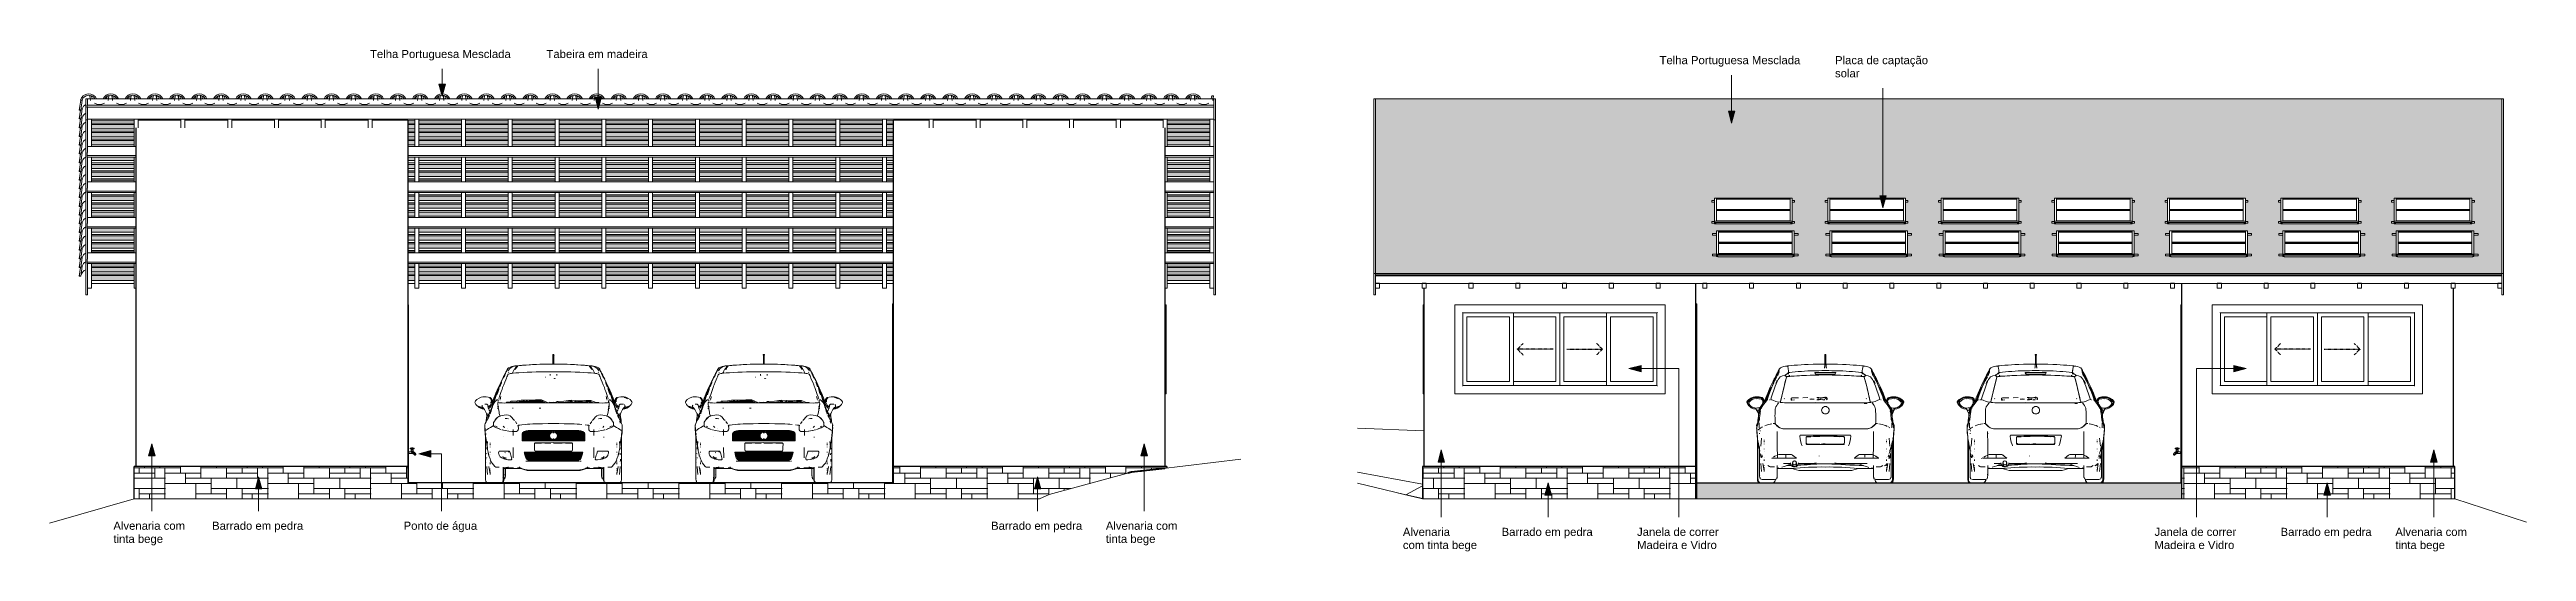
# Model space of a CAD drawing. Header units: millimetres. Extents: x -50912 to 58751, y -45352 to 5553.
# Drawn here: x -13341 to 17265, y -650 to 5553 of the extents above; entities that cross this region are included whole.
import ezdxf

# ---------------------------------------------------------------- set-up
doc = ezdxf.new("R2010")
doc.units = ezdxf.units.MM
doc.linetypes.add('Dash', pattern=[6.35, 3.175, -3.175])
for name, color, linetype, lineweight in [('A-AREA', 32, 'Continuous', 9), ('A-DETL-THIN', 151, 'Continuous', 9), ('A-DOOR', 31, 'Continuous', 9), ('A-FLOR', 192, 'Continuous', 25), ('A-FLOR-PATT', 8, 'Continuous', 25), ('A-GENM', 13, 'Continuous', 9), ('A-GLAZ', 151, 'Continuous', 9), ('A-GLAZ-CURT', 52, 'Continuous', 9), ('A-GLAZ-CWMG', 51, 'Continuous', 9), ('A-GLAZ-HDLN', 1, 'Dash', 25), ('A-ROOF', 132, 'Continuous', 9), ('A-ROOF-OTLN', 132, 'Continuous', 9), ('A-ROOF-PATT', 132, 'Continuous', 9), ('A-WALL', 113, 'Continuous', 25), ('A-WALL-PATT', 111, 'Continuous', 25), ('C-TOPO', 7, 'Continuous', 9), ('G-ANNO-TEXT', 231, 'Continuous', 9), ('G-IMPT', 8, 'Continuous', 9), ('P-SANR-FIXT', 6, 'Continuous', 9)]:
    doc.layers.add(name, color=color, linetype=linetype, lineweight=lineweight)
doc.styles.add('Arial_1', font='arial.ttf', dxfattribs={"height": 100})
pattern_1 = [(0, (2053.9, 0), (0, 1270), [952.5, -317.5]), (0, (2053.9, 63.5), (0, 1270), [0, -381, 381, -190.5, -317.5]), (0, (2053.9, 63.5), (0, 1270), [-952.5, 317.5, 0]), (0, (2053.9, 127), (0, 1270), [0, -571.5, 698.5, 0]), (0, (2053.9, 190.5), (0, 1270), [571.5, -698.5]), (0, (2053.9, 254), (0, 1270), [0, -254, 1016, 0]), (0, (2053.9, 317.5), (0, 1270), [444.5, -317.5, 381, -127]), (0, (2498.4, 381), (0, 1270), [1016, -254]), (0, (1990.4, 444.5), (0, 1270), [698.5, -571.5]), (0, (1799.9, 508), (0, 1270), [571.5, -698.5]), (0, (2053.9, 571.5), (0, 1270), [1016, -254]), (0, (2053.9, 635), (0, 1270), [0, -508, 317.5, -190.5, -254]), (0, (2053.9, 635), (0, 1270), [-1016, 254, 0]), (0, (2688.9, 698.5), (0, 1270), [762, -508]), (0, (2180.9, 762), (0, 1270), [508, -254, 190.5, -317.5]), (0, (2434.9, 825.5), (0, 1270), [508, -190.5, 317.5, -254]), (0, (2942.9, 889), (0, 1270), [762, -508]), (0, (2434.9, 952.5), (0, 1270), [508, -762]), (0, (2688.9, 1016), (0, 1270), [571.5, -698.5]), (0, (2688.9, 1079.5), (0, 1270), [0, -381, 889, 0]), (0, (2307.9, 1143), (0, 1270), [381, -889]), (0, (2688.9, 1206.5), (0, 1270), [889, -381]), (90, (2053.9, 508), (-1270, 8e-14), [190.5, -508, 444.5, -127]), (90, (2180.9, 571.5), (-1270, 8e-14), [317.5, -190.5, 127, -635]), (90, (2244.4, 317.5), (-1270, 8e-14), [127, -1143]), (90, (2307.9, 190.5), (-1270, 8e-14), [127, -762, 190.5, -190.5]), (90, (2371.4, 444.5), (-1270, 8e-14), [127, -1143]), (90, (2434.9, 0), (-1270, 8e-14), [190.5, -571.5, 317.5, -190.5]), (90, (2498.4, 254), (-1270, 8e-14), [190.5, -1079.5]), (90, (2561.9, 571.5), (-1270, 8e-14), [190.5, -63.5, 127, -889]), (90, (2625.4, 63.5), (-1270, 8e-14), [190.5, -1079.5]), (90, (2688.9, 381), (-1270, 8e-14), [190.5, -63.5, 190.5, -127, -698.5]), (90, (2688.9, 381), (-1270, 8e-14), [-571.5, 317.5, -381]), (90, (2815.9, 381), (-1270, 8e-14), [0, -889, 127, -127, -127]), (90, (2815.9, 381), (-1270, 8e-14), [-1143, 127, 0]), (90, (2879.4, 571.5), (-1270, 8e-14), [127, -1143]), (90, (2942.9, 127), (-1270, 8e-14), [127, -444.5, 317.5, -381]), (90, (3006.4, 317.5), (-1270, 8e-14), [63.5, -825.5, 190.5, -190.5]), (90, (3069.9, 381), (-1270, 8e-14), [317.5, -317.5, 190.5, -444.5]), (90, (3133.4, 698.5), (-1270, 8e-14), [190.5, -317.5, 127, -635]), (90, (3196.9, 254), (-1270, 8e-14), [127, -1143]), (90, (3260.4, 381), (-1270, 8e-14), [127, -381, 190.5, -571.5])]
pattern_2 = [(45, (2053.85, 0), (0, 449.013), [317.5, -317.5]), (45, (2138.04, -84.2), (0, 449.013), [317.5, -317.5]), (45, (2222.23, -168.38), (0, 449.013), [317.5, -317.5]), (135, (2053.85, 56.12), (-449.013, 3e-14), [317.5, -317.5]), (135, (2138.04, 140.3), (-449.013, 3e-14), [317.5, -317.5]), (135, (2222.23, 224.5), (-449.013, 3e-14), [317.5, -317.5])]
pattern_3 = [(0, (9219.8, 0), (0, 1270), [952.5, -317.5]), (0, (9219.8, 63.5), (0, 1270), [0, -381, 381, -190.5, -317.5]), (0, (9219.8, 63.5), (0, 1270), [-952.5, 317.5, 0]), (0, (9219.8, 127), (0, 1270), [0, -571.5, 698.5, 0]), (0, (9219.8, 190.5), (0, 1270), [571.5, -698.5]), (0, (9219.8, 254), (0, 1270), [0, -254, 1016, 0]), (0, (9219.8, 317.5), (0, 1270), [444.5, -317.5, 381, -127]), (0, (9664.3, 381), (0, 1270), [1016, -254]), (0, (9156.3, 444.5), (0, 1270), [698.5, -571.5]), (0, (8965.8, 508), (0, 1270), [571.5, -698.5]), (0, (9219.8, 571.5), (0, 1270), [1016, -254]), (0, (9219.8, 635), (0, 1270), [0, -508, 317.5, -190.5, -254]), (0, (9219.8, 635), (0, 1270), [-1016, 254, 0]), (0, (9854.8, 698.5), (0, 1270), [762, -508]), (0, (9346.8, 762), (0, 1270), [508, -254, 190.5, -317.5]), (0, (9600.8, 825.5), (0, 1270), [508, -190.5, 317.5, -254]), (0, (10108.8, 889), (0, 1270), [762, -508]), (0, (9600.8, 952.5), (0, 1270), [508, -762]), (0, (9854.8, 1016), (0, 1270), [571.5, -698.5]), (0, (9854.8, 1079.5), (0, 1270), [0, -381, 889, 0]), (0, (9473.8, 1143), (0, 1270), [381, -889]), (0, (9854.8, 1206.5), (0, 1270), [889, -381]), (90, (9219.8, 508), (-1270, 8e-14), [190.5, -508, 444.5, -127]), (90, (9346.8, 571.5), (-1270, 8e-14), [317.5, -190.5, 127, -635]), (90, (9410.3, 317.5), (-1270, 8e-14), [127, -1143]), (90, (9473.8, 190.5), (-1270, 8e-14), [127, -762, 190.5, -190.5]), (90, (9537.3, 444.5), (-1270, 8e-14), [127, -1143]), (90, (9600.8, 0), (-1270, 8e-14), [190.5, -571.5, 317.5, -190.5]), (90, (9664.3, 254), (-1270, 8e-14), [190.5, -1079.5]), (90, (9727.8, 571.5), (-1270, 8e-14), [190.5, -63.5, 127, -889]), (90, (9791.3, 63.5), (-1270, 8e-14), [190.5, -1079.5]), (90, (9854.8, 381), (-1270, 8e-14), [190.5, -63.5, 190.5, -127, -698.5]), (90, (9854.8, 381), (-1270, 8e-14), [-571.5, 317.5, -381]), (90, (9981.8, 381), (-1270, 8e-14), [0, -889, 127, -127, -127]), (90, (9981.8, 381), (-1270, 8e-14), [-1143, 127, 0]), (90, (10045.3, 571.5), (-1270, 8e-14), [127, -1143]), (90, (10108.8, 127), (-1270, 8e-14), [127, -444.5, 317.5, -381]), (90, (10172.3, 317.5), (-1270, 8e-14), [63.5, -825.5, 190.5, -190.5]), (90, (10235.8, 381), (-1270, 8e-14), [317.5, -317.5, 190.5, -444.5]), (90, (10299.3, 698.5), (-1270, 8e-14), [190.5, -317.5, 127, -635]), (90, (10362.8, 254), (-1270, 8e-14), [127, -1143]), (90, (10426.3, 381), (-1270, 8e-14), [127, -381, 190.5, -571.5])]

msp = doc.modelspace()

# ---------------------------------------------------------------- texts
at = {"layer": 'G-ANNO-TEXT', "color": 7, "char_height": 100, "attachment_point": 1, "style": 'Arial_1'}
for s, insert, width in [('Telha Portuguesa Mesclada', (-9381.312, 5547.858), 2156.53937), ('Tabeira em madeira', (-7200.584, 5547.858), 1547.25688), ('Telha Portuguesa Mesclada', (6552.775, 5472.044), 2156.53937), ('solar', (8721.235, 5309.987), 376.79312), ('Placa de captação', (8721.235, 5472.044), 1431.01219), ('Alvenaria com  ', (-12552.449, -281.882), 1150.42156), ('Barrado em pedra', (-11332.789, -281.882), 1390.92781), ('Ponto de água', (-8966.043, -281.882), 1126.37094), ('Barrado em pedra', (-1707.268, -281.882), 1390.92781), ('Alvenaria com  ', (-289.232, -281.882), 1150.42156), ('tinta bege', (-12552.449, -443.939), 761.60312), ('tinta bege', (-289.232, -443.939), 761.60312), ('Alvenaria ', (3381.639, -357.696), 777.63688), ('com tinta bege', (3381.639, -519.753), 1138.39625), ('Barrado em pedra', (4601.298, -357.696), 1390.92781), ('Janela de correr', (6274.765, -357.696), 1250.6325), ('Madeira e Vidro', (6274.765, -519.753), 1218.565), ('Janela de correr', (12668.852, -357.696), 1250.6325), ('Madeira e Vidro', (12668.852, -519.753), 1218.565), ('Barrado em pedra', (14226.819, -357.696), 1390.92781), ('Alvenaria com  ', (15644.855, -357.696), 1150.42156), ('tinta bege', (15644.855, -519.753), 761.60312)]:
    msp.add_mtext(s, dxfattribs=dict(at, insert=insert, width=width))

# ---------------------------------------------------------------- blocks, each defined once
blk = doc.blocks.new('Porta correr 4 folhas - 350 x 210-3791413-FACHADA POSTERIOR GARAGEM')
at = {"layer": 'A-DOOR'}
for p, q in [((-45595, 2399), (-45605, 2399)), ((-45595, 2399), (-45595, 585)), ((-45595, 556), (-45595, 200))]:
    blk.add_line(p, q, dxfattribs=at)
blk = doc.blocks.new('Porta correr 4 folhas - 240x210-3837933-FACHADA POSTERIOR GARAGEM')
at = {"layer": 'A-DOOR'}
for p in [(-39615, 2350), (-39605, 2409)]:
    blk.add_line(p, (-39615, 2409), dxfattribs=at)
blk = doc.blocks.new('CRT_POR_Abrir_1 Folha_Madeira - 80 x 210 cm-3907159-FACHADA POSTERIOR GARAGEM')
at = {"layer": 'A-DOOR'}
for p in [(-39615, 200), (-39605, 2350)]:
    blk.add_line(p, (-39615, 2350), dxfattribs=at)
blk = doc.blocks.new('CRT_JAN_Correr_Vidro e Madeira_4 Folhas - 240x90 cm-3838197-FACHADA POSTERIOR GARAGEM')
at = {"layer": 'A-GLAZ'}
for p, q in [((-36235, 2400), (-36245, 2400)), ((-36235, 2400), (-36235, 1300)), ((-36235, 1300), (-36245, 1300))]:
    blk.add_line(p, q, dxfattribs=at)
blk = doc.blocks.new('CRT_Fiat Punto - Punto_dwg-985961-FACHADA POSTERIOR GARAGEM')
at = {"layer": 'G-IMPT'}
for p, q in [((-44427, 1486), (-44397, 1550)), ((-44417, 1518), (-44402, 1549)), ((-44417, 1518), (-44409, 1534)), ((-44412, 1528), (-44402, 1549)), ((-44403, 1545), (-44412, 1525)), ((-44403, 1545), (-44411, 1528)), ((-44407, 1538), (-44409, 1534)), ((-44407, 1538), (-44402, 1549)), ((-44404, 1543), (-44403, 1545)), ((-44403, 1545), (-44392, 1566)), ((-44402, 1549), (-44392, 1567)), ((-44383, 1583), (-44392, 1566)), ((-44387, 1578), (-44392, 1567)), ((-44382, 1587), (-44390, 1569)), ((-44383, 1583), (-44390, 1569)), ((-44387, 1578), (-44383, 1585)), ((-44377, 1598), (-44382, 1587)), ((-44376, 1595), (-44381, 1585)), ((-44376, 1595), (-44381, 1585)), ((-44375, 1603), (-44377, 1598)), ((-44371, 1608), (-44375, 1603)), ((-44375, 1596), (-44375, 1601)), ((-44375, 1601), (-44375, 1598)), ((-44375, 1598), (-44375, 1599)), ((-44369, 1532), (-44374, 1521)), ((-44371, 1608), (-44360, 1618)), ((-44369, 1532), (-44367, 1538)), ((-44366, 1540), (-44367, 1538)), ((-44363, 1542), (-44366, 1540)), ((-44359, 1543), (-44363, 1542)), ((-44359, 1618), (-44360, 1618)), ((-44342, 1629), (-44359, 1618)), ((-44356, 1565), (-44359, 1562)), ((-44359, 1543), (-44350, 1546)), ((-44338, 1549), (-44350, 1546)), ((-44342, 1629), (-44319, 1637)), ((-44338, 1549), (-44324, 1551)), ((-44302, 1554), (-44324, 1551)), ((-44319, 1637), (-44298, 1641)), ((-44311, 1558), (-44313, 1554)), ((-44313, 1554), (-44313, 1553)), ((-44311, 1558), (-44306, 1568)), ((-44298, 1583), (-44306, 1568)), ((-44302, 1554), (-44271, 1556)), ((-44298, 1641), (-44287, 1642)), ((-44298, 1583), (-44291, 1599)), ((-44231, 1559), (-44271, 1556)), ((-44254, 1644), (-44226, 1647)), ((-44231, 1559), (-44181, 1561)), ((-44188, 1651), (-44226, 1647)), ((-44147, 1654), (-44188, 1651)), ((-44181, 1561), (-44128, 1564)), ((-44105, 1657), (-44147, 1654)), ((-44128, 1564), (-44074, 1566)), ((-44105, 1657), (-44063, 1659)), ((-44018, 1569), (-44074, 1566)), ((-44015, 1662), (-44063, 1659)), ((-44018, 1569), (-43955, 1570)), ((-43955, 1663), (-44015, 1662)), ((-43955, 1663), (-43896, 1665)), ((-43955, 1570), (-43896, 1571)), ((-43896, 1665), (-43847, 1665)), ((-43896, 1571), (-43847, 1572)), ((-43805, 1665), (-43847, 1665)), ((-43805, 1572), (-43847, 1572)), ((-43845, 1542), (-43845, 1536)), ((-43845, 1536), (-43845, 1530)), ((-43810, 1783), (-43812, 1782)), ((-43812, 1781), (-43812, 1782)), ((-43812, 1780), (-43812, 1781)), ((-43812, 1778), (-43812, 1780)), ((-43811, 1777), (-43811, 1762)), ((-43811, 1762), (-43811, 1717)), ((-43811, 1672), (-43811, 1717)), ((-43811, 1665), (-43811, 1672)), ((-43805, 1784), (-43810, 1783)), ((-43805, 1784), (-43800, 1783)), ((-43805, 1665), (-43762, 1665)), ((-43805, 1572), (-43762, 1572)), ((-43800, 1783), (-43799, 1782)), ((-43800, 1777), (-43799, 1778)), ((-43800, 1762), (-43800, 1777)), ((-43800, 1717), (-43800, 1762)), ((-43800, 1717), (-43800, 1672)), ((-43800, 1672), (-43800, 1665)), ((-43798, 1781), (-43799, 1782)), ((-43799, 1778), (-43798, 1780)), ((-43798, 1781), (-43798, 1780)), ((-43764, 1536), (-43764, 1542)), ((-43764, 1530), (-43764, 1536)), ((-43714, 1665), (-43762, 1665)), ((-43714, 1571), (-43762, 1572)), ((-43714, 1665), (-43654, 1663)), ((-43714, 1571), (-43654, 1570)), ((-43654, 1663), (-43594, 1662)), ((-43654, 1570), (-43591, 1569)), ((-43594, 1662), (-43546, 1659)), ((-43591, 1569), (-43535, 1566)), ((-43504, 1657), (-43546, 1659)), ((-43481, 1564), (-43535, 1566)), ((-43462, 1654), (-43504, 1657)), ((-43481, 1564), (-43428, 1561)), ((-43462, 1654), (-43421, 1651)), ((-43428, 1561), (-43379, 1559)), ((-43421, 1651), (-43383, 1647)), ((-43356, 1644), (-43383, 1647)), ((-43379, 1559), (-43338, 1556)), ((-43338, 1556), (-43307, 1554)), ((-43312, 1641), (-43322, 1642)), ((-43311, 1583), (-43319, 1599)), ((-43290, 1637), (-43312, 1641)), ((-43311, 1583), (-43304, 1568)), ((-43307, 1554), (-43286, 1551)), ((-43299, 1558), (-43304, 1568)), ((-43299, 1558), (-43297, 1554)), ((-43297, 1554), (-43296, 1553)), ((-43290, 1637), (-43267, 1629)), ((-43286, 1551), (-43271, 1549)), ((-43271, 1549), (-43259, 1546)), ((-43267, 1629), (-43250, 1618)), ((-43251, 1543), (-43259, 1546)), ((-43253, 1565), (-43250, 1562)), ((-43251, 1543), (-43246, 1542)), ((-43249, 1618), (-43250, 1618)), ((-43249, 1618), (-43238, 1608)), ((-43246, 1542), (-43244, 1540)), ((-43242, 1538), (-43244, 1540)), ((-43241, 1599), (-43243, 1599)), ((-43240, 1532), (-43242, 1538)), ((-43235, 1521), (-43240, 1532)), ((-43238, 1608), (-43234, 1603)), ((-43234, 1599), (-43236, 1599)), ((-43234, 1603), (-43232, 1598)), ((-43233, 1595), (-43228, 1585)), ((-43233, 1595), (-43228, 1585)), ((-43227, 1587), (-43232, 1598)), ((-43227, 1587), (-43219, 1569)), ((-43223, 1578), (-43226, 1585)), ((-43226, 1584), (-43217, 1566)), ((-43226, 1584), (-43219, 1569)), ((-43223, 1578), (-43217, 1567)), ((-43217, 1567), (-43207, 1549)), ((-43206, 1545), (-43217, 1566)), ((-43183, 1486), (-43213, 1550)), ((-43192, 1518), (-43207, 1549)), ((-43197, 1528), (-43207, 1549)), ((-43202, 1538), (-43207, 1549)), ((-43206, 1545), (-43197, 1526)), ((-43200, 1534), (-43202, 1538)), ((-43192, 1518), (-43200, 1534)), ((-44751, 1229), (-44767, 1212)), ((-44751, 1229), (-44767, 1212)), ((-44724, 1246), (-44751, 1229)), ((-44724, 1246), (-44751, 1229)), ((-44724, 1246), (-44697, 1258)), ((-44724, 1246), (-44697, 1258)), ((-44697, 1258), (-44677, 1262)), ((-44697, 1258), (-44677, 1262)), ((-44659, 1262), (-44677, 1262)), ((-44659, 1262), (-44677, 1262)), ((-44659, 1262), (-44636, 1262)), ((-44659, 1262), (-44636, 1262)), ((-44612, 1259), (-44636, 1262)), ((-44612, 1259), (-44636, 1262)), ((-44590, 1253), (-44612, 1259)), ((-44590, 1253), (-44612, 1259)), ((-44580, 1235), (-44594, 1246)), ((-44574, 1240), (-44590, 1253)), ((-44574, 1240), (-44590, 1253)), ((-44580, 1235), (-44576, 1216)), ((-44569, 1219), (-44574, 1240)), ((-44569, 1219), (-44574, 1240)), ((-44541, 1243), (-44557, 1200)), ((-44539, 1250), (-44554, 1207)), ((-44522, 1258), (-44542, 1201)), ((-44518, 1301), (-44541, 1243)), ((-44517, 1307), (-44539, 1250)), ((-44533, 1230), (-44539, 1222)), ((-44537, 1205), (-44527, 1238)), ((-44526, 1243), (-44534, 1217)), ((-44505, 1313), (-44530, 1242)), ((-44530, 1242), (-44506, 1310)), ((-44517, 1274), (-44527, 1238)), ((-44526, 1243), (-44519, 1264)), ((-44514, 1279), (-44519, 1264)), ((-44489, 1368), (-44518, 1301)), ((-44489, 1373), (-44517, 1307)), ((-44517, 1274), (-44507, 1304)), ((-44507, 1304), (-44500, 1324)), ((-44505, 1313), (-44506, 1310)), ((-44505, 1313), (-44496, 1333)), ((-44505, 1313), (-44496, 1333)), ((-44504, 1315), (-44496, 1333)), ((-44493, 1316), (-44503, 1285)), ((-44500, 1293), (-44477, 1365)), ((-44500, 1324), (-44497, 1332)), ((-44492, 1225), (-44499, 1223)), ((-44494, 1338), (-44497, 1332)), ((-44493, 1344), (-44496, 1333)), ((-44494, 1338), (-44485, 1361)), ((-44477, 1365), (-44493, 1316)), ((-44489, 1345), (-44493, 1334)), ((-44492, 1225), (-44489, 1225)), ((-44489, 1373), (-44457, 1440)), ((-44489, 1368), (-44459, 1431)), ((-44489, 1345), (-44484, 1359)), ((-44488, 1225), (-44489, 1225)), ((-44487, 1225), (-44487, 1221)), ((-44485, 1361), (-44480, 1375)), ((-44480, 1245), (-44481, 1242)), ((-44480, 1375), (-44477, 1380)), ((-44480, 1245), (-44473, 1262)), ((-44478, 1377), (-44447, 1444)), ((-44477, 1380), (-44473, 1390)), ((-44474, 1394), (-44459, 1431)), ((-44473, 1398), (-44474, 1394)), ((-44473, 1398), (-44469, 1407)), ((-44473, 1262), (-44462, 1292)), ((-44459, 1431), (-44469, 1407)), ((-44449, 1433), (-44468, 1385)), ((-44449, 1452), (-44463, 1419)), ((-44462, 1292), (-44450, 1325)), ((-44459, 1431), (-44461, 1427)), ((-44459, 1431), (-44456, 1440)), ((-44458, 1412), (-44449, 1433)), ((-44457, 1440), (-44448, 1457)), ((-44456, 1440), (-44444, 1465)), ((-44450, 1325), (-44440, 1352)), ((-44437, 1477), (-44449, 1452)), ((-44435, 1481), (-44447, 1455)), ((-44447, 1455), (-44437, 1477)), ((-44431, 1492), (-44444, 1465)), ((-44444, 1465), (-44435, 1483)), ((-44440, 1474), (-44444, 1465)), ((-44431, 1492), (-44440, 1474)), ((-44440, 1352), (-44433, 1375)), ((-44426, 1499), (-44435, 1481)), ((-44435, 1483), (-44430, 1493)), ((-44433, 1375), (-44427, 1391)), ((-44430, 1493), (-44427, 1500)), ((-44427, 1500), (-44421, 1512)), ((-44420, 1411), (-44427, 1391)), ((-44426, 1499), (-44423, 1505)), ((-44417, 1516), (-44423, 1505)), ((-44421, 1512), (-44412, 1528)), ((-44420, 1411), (-44407, 1442)), ((-44418, 1502), (-44408, 1525)), ((-44411, 1528), (-44417, 1516)), ((-44413, 1514), (-44408, 1525)), ((-44407, 1442), (-44394, 1473)), ((-44394, 1473), (-44386, 1493)), ((-44380, 1507), (-44386, 1493)), ((-44380, 1507), (-44374, 1521)), ((-43909, 1505), (-43905, 1506)), ((-43909, 1505), (-43908, 1505)), ((-43905, 1506), (-43908, 1505)), ((-43845, 1530), (-43844, 1526)), ((-43798, 1483), (-43796, 1489)), ((-43797, 1488), (-43798, 1483)), ((-43787, 1493), (-43782, 1482)), ((-43787, 1493), (-43782, 1483)), ((-43764, 1530), (-43764, 1526)), ((-43230, 1507), (-43235, 1521)), ((-43224, 1493), (-43230, 1507)), ((-43215, 1473), (-43224, 1493)), ((-43202, 1442), (-43215, 1473)), ((-43189, 1411), (-43202, 1442)), ((-43201, 1525), (-43191, 1502)), ((-43201, 1525), (-43196, 1514)), ((-43197, 1528), (-43189, 1512)), ((-43190, 1513), (-43197, 1526)), ((-43190, 1513), (-43186, 1505)), ((-43183, 1500), (-43189, 1512)), ((-43189, 1411), (-43182, 1391)), ((-43183, 1499), (-43186, 1505)), ((-43183, 1500), (-43179, 1493)), ((-43183, 1499), (-43172, 1478)), ((-43176, 1375), (-43182, 1391)), ((-43174, 1483), (-43179, 1493)), ((-43169, 1474), (-43178, 1492)), ((-43178, 1492), (-43165, 1465)), ((-43169, 1352), (-43176, 1375)), ((-43174, 1483), (-43165, 1465)), ((-43169, 1474), (-43165, 1465)), ((-43159, 1325), (-43169, 1352)), ((-43153, 1440), (-43165, 1465)), ((-43162, 1444), (-43131, 1377)), ((-43152, 1440), (-43161, 1457)), ((-43160, 1452), (-43147, 1419)), ((-43152, 1412), (-43160, 1433)), ((-43160, 1433), (-43142, 1385)), ((-43147, 1292), (-43159, 1325)), ((-43150, 1431), (-43153, 1440)), ((-43120, 1373), (-43152, 1440)), ((-43120, 1368), (-43150, 1431)), ((-43150, 1431), (-43140, 1407)), ((-43136, 1262), (-43147, 1292)), ((-43136, 1398), (-43140, 1407)), ((-43135, 1394), (-43136, 1398)), ((-43136, 1391), (-43131, 1380)), ((-43129, 1245), (-43136, 1262)), ((-43125, 1367), (-43135, 1394)), ((-43109, 1293), (-43132, 1365)), ((-43116, 1316), (-43132, 1365)), ((-43129, 1375), (-43131, 1380)), ((-43124, 1361), (-43129, 1375)), ((-43128, 1242), (-43129, 1245)), ((-43116, 1344), (-43125, 1367)), ((-43120, 1345), (-43125, 1359)), ((-43115, 1338), (-43124, 1361)), ((-43122, 1221), (-43122, 1225)), ((-43122, 1225), (-43121, 1225)), ((-43092, 1307), (-43120, 1373)), ((-43091, 1301), (-43120, 1368)), ((-43116, 1334), (-43120, 1345)), ((-43117, 1225), (-43111, 1223)), ((-43116, 1344), (-43113, 1333)), ((-43116, 1316), (-43106, 1285)), ((-43115, 1338), (-43112, 1332)), ((-43105, 1315), (-43113, 1333)), ((-43104, 1313), (-43113, 1333)), ((-43104, 1313), (-43113, 1333)), ((-43110, 1324), (-43112, 1332)), ((-43103, 1304), (-43110, 1324)), ((-43104, 1313), (-43103, 1310)), ((-43104, 1313), (-43079, 1242)), ((-43103, 1310), (-43079, 1242)), ((-43093, 1274), (-43103, 1304)), ((-43097, 1284), (-43103, 1302)), ((-43103, 1302), (-43102, 1298)), ((-43090, 1264), (-43095, 1279)), ((-43082, 1238), (-43093, 1274)), ((-43092, 1307), (-43070, 1250)), ((-43091, 1301), (-43068, 1243)), ((-43083, 1243), (-43090, 1264)), ((-43088, 1258), (-43068, 1201)), ((-43075, 1217), (-43083, 1243)), ((-43072, 1205), (-43082, 1238)), ((-43076, 1230), (-43071, 1222)), ((-43070, 1250), (-43055, 1207)), ((-43068, 1243), (-43053, 1200)), ((-43035, 1240), (-43041, 1219)), ((-43035, 1240), (-43041, 1219)), ((-43035, 1240), (-43019, 1253)), ((-43035, 1240), (-43019, 1253)), ((-43029, 1235), (-43033, 1216)), ((-43031, 1216), (-43028, 1234)), ((-43029, 1235), (-43015, 1246)), ((-42997, 1259), (-43019, 1253)), ((-42997, 1259), (-43019, 1253)), ((-42997, 1259), (-42973, 1262)), ((-42997, 1259), (-42973, 1262)), ((-42973, 1262), (-42950, 1262)), ((-42973, 1262), (-42950, 1262)), ((-42950, 1262), (-42932, 1262)), ((-42950, 1262), (-42932, 1262)), ((-42915, 1248), (-42933, 1252)), ((-42912, 1258), (-42932, 1262)), ((-42912, 1258), (-42932, 1262)), ((-42889, 1237), (-42915, 1248)), ((-42885, 1246), (-42912, 1258)), ((-42885, 1246), (-42912, 1258)), ((-42859, 1229), (-42885, 1246)), ((-42859, 1229), (-42885, 1246)), ((-42859, 1229), (-42843, 1212)), ((-42859, 1229), (-42843, 1212)), ((-44774, 1198), (-44775, 1190)), ((-44774, 1198), (-44775, 1190)), ((-44771, 1182), (-44775, 1190)), ((-44771, 1182), (-44775, 1190)), ((-44767, 1212), (-44774, 1198)), ((-44767, 1212), (-44774, 1198)), ((-44771, 1182), (-44763, 1166)), ((-44771, 1182), (-44763, 1166)), ((-44748, 1150), (-44763, 1166)), ((-44748, 1150), (-44763, 1166)), ((-44722, 1140), (-44748, 1150)), ((-44722, 1140), (-44748, 1150)), ((-44722, 1140), (-44694, 1135)), ((-44722, 1140), (-44694, 1135)), ((-44722, 1140), (-44694, 1135)), ((-44694, 1135), (-44684, 1135)), ((-44694, 1135), (-44684, 1135)), ((-44685, 1157), (-44688, 1144)), ((-44685, 1157), (-44688, 1147)), ((-44687, 1154), (-44688, 1144)), ((-44688, 1147), (-44688, 1140)), ((-44688, 1138), (-44688, 1140)), ((-44684, 1134), (-44688, 1138)), ((-44685, 1157), (-44687, 1154)), ((-44677, 1128), (-44684, 1134)), ((-44670, 1121), (-44677, 1128)), ((-44676, 1129), (-44669, 1120)), ((-44676, 1129), (-44671, 1122)), ((-44669, 1120), (-44658, 1104)), ((-44669, 1120), (-44658, 1104)), ((-44669, 1120), (-44658, 1104)), ((-44658, 1104), (-44641, 1071)), ((-44654, 1170), (-44639, 1172)), ((-44647, 932), (-44652, 917)), ((-44638, 951), (-44647, 932)), ((-44641, 1071), (-44625, 1040)), ((-44639, 1172), (-44626, 1170)), ((-44628, 971), (-44638, 951)), ((-44631, 1052), (-44631, 1052)), ((-44631, 1047), (-44631, 1052)), ((-44631, 1047), (-44631, 1046)), ((-44631, 1046), (-44631, 1042)), ((-44631, 1042), (-44629, 1041)), ((-44630, 1010), (-44631, 1007)), ((-44631, 1003), (-44631, 1007)), ((-44631, 992), (-44631, 1003)), ((-44631, 995), (-44630, 966)), ((-44631, 995), (-44630, 973)), ((-44630, 970), (-44631, 992)), ((-44630, 1027), (-44629, 1041)), ((-44630, 1002), (-44628, 1031)), ((-44630, 1003), (-44628, 1031)), ((-44630, 1002), (-44629, 1027)), ((-44630, 1000), (-44629, 1027)), ((-44630, 1022), (-44630, 1027)), ((-44630, 1013), (-44629, 1024)), ((-44630, 1022), (-44630, 1014)), ((-44630, 1012), (-44630, 1014)), ((-44630, 1003), (-44630, 1004)), ((-44630, 1002), (-44630, 1003)), ((-44630, 1002), (-44630, 1000)), ((-44630, 982), (-44630, 970)), ((-44630, 982), (-44630, 966)), ((-44630, 970), (-44630, 966)), ((-44627, 1041), (-44629, 1041)), ((-44627, 1038), (-44629, 1027)), ((-44629, 1027), (-44627, 1038)), ((-44629, 1024), (-44627, 1038)), ((-44628, 1030), (-44629, 1027)), ((-44629, 1020), (-44629, 1027)), ((-44629, 1015), (-44627, 1027)), ((-44627, 1039), (-44628, 1031)), ((-44628, 1030), (-44628, 1031)), ((-44619, 986), (-44628, 971)), ((-44626, 1043), (-44627, 1042)), ((-44627, 1039), (-44626, 1043)), ((-44626, 1042), (-44627, 1041)), ((-44627, 1042), (-44627, 1035)), ((-44627, 1032), (-44627, 1035)), ((-44627, 1027), (-44626, 1034)), ((-44624, 1168), (-44626, 1170)), ((-44626, 1042), (-44626, 1042)), ((-44626, 1040), (-44625, 1041)), ((-44624, 1054), (-44625, 1046)), ((-44625, 1040), (-44619, 1028)), ((-44624, 1168), (-44616, 1160)), ((-44620, 984), (-44619, 987)), ((-44606, 1139), (-44619, 1137)), ((-44619, 1028), (-44617, 1026)), ((-44617, 995), (-44619, 987)), ((-44619, 986), (-44614, 994)), ((-44617, 1026), (-44616, 1024)), ((-44617, 995), (-44611, 1012)), ((-44611, 1150), (-44616, 1160)), ((-44616, 1024), (-44614, 1025)), ((-44615, 1152), (-44615, 1156)), ((-44614, 1147), (-44615, 1156)), ((-44610, 1131), (-44614, 1147)), ((-44614, 1027), (-44610, 1034)), ((-44614, 1025), (-44610, 1034)), ((-44614, 1027), (-44611, 1033)), ((-44606, 1009), (-44614, 994)), ((-44612, 1138), (-44611, 1141)), ((-44611, 1141), (-44612, 1140)), ((-44606, 1139), (-44612, 1138)), ((-44612, 1138), (-44611, 1138)), ((-44611, 1150), (-44608, 1142)), ((-44611, 1138), (-44608, 1142)), ((-44611, 1033), (-44605, 1046)), ((-44603, 1035), (-44611, 1012)), ((-44605, 1112), (-44610, 1131)), ((-44605, 1112), (-44610, 1125)), ((-44605, 1112), (-44610, 1125)), ((-44602, 1018), (-44610, 998)), ((-44604, 1013), (-44610, 998)), ((-44606, 1140), (-44594, 1148)), ((-44594, 1148), (-44606, 1139)), ((-44594, 1148), (-44606, 1139)), ((-44606, 1140), (-44606, 1139)), ((-44606, 1009), (-44596, 1030)), ((-44598, 1096), (-44605, 1113)), ((-44605, 1112), (-44605, 1113)), ((-44598, 1096), (-44605, 1112)), ((-44605, 1112), (-44598, 1098)), ((-44605, 1112), (-44605, 1112)), ((-44605, 1046), (-44598, 1061)), ((-44604, 1013), (-44596, 1030)), ((-44603, 1035), (-44595, 1056)), ((-44592, 1088), (-44598, 1098)), ((-44598, 1061), (-44593, 1070)), ((-44587, 1072), (-44595, 1056)), ((-44594, 1148), (-44585, 1160)), ((-44594, 1148), (-44585, 1160)), ((-44593, 1070), (-44592, 1075)), ((-44590, 1085), (-44592, 1088)), ((-44592, 1075), (-44590, 1079)), ((-44590, 1083), (-44590, 1085)), ((-44590, 1081), (-44590, 1083)), ((-44588, 1051), (-44583, 1057)), ((-44588, 1051), (-44586, 1055)), ((-44587, 1072), (-44582, 1077)), ((-44584, 1062), (-44586, 1055)), ((-44585, 1160), (-44578, 1173)), ((-44585, 1160), (-44578, 1173)), ((-44584, 1062), (-44580, 1072)), ((-44583, 1057), (-44584, 1056)), ((-44582, 1068), (-44581, 1077)), ((-44582, 1077), (-44581, 1077)), ((-44582, 1067), (-44582, 1068)), ((-44581, 1185), (-44579, 1191)), ((-44581, 1185), (-44579, 1191)), ((-44581, 1082), (-44580, 1085)), ((-44580, 1077), (-44581, 1082)), ((-44580, 1078), (-44581, 1082)), ((-44581, 1080), (-44581, 1082)), ((-44581, 1077), (-44581, 1080)), ((-44578, 1098), (-44580, 1090)), ((-44580, 1088), (-44580, 1090)), ((-44580, 1088), (-44580, 1085)), ((-44575, 1086), (-44580, 1072)), ((-44580, 1077), (-44580, 1078)), ((-44577, 1199), (-44579, 1191)), ((-44577, 1199), (-44579, 1191)), ((-44579, 1073), (-44576, 1085)), ((-44573, 1184), (-44578, 1173)), ((-44573, 1184), (-44578, 1173)), ((-44577, 1100), (-44578, 1098)), ((-44578, 1078), (-44575, 1089)), ((-44578, 1078), (-44578, 1077)), ((-44577, 1100), (-44576, 1103)), ((-44567, 1130), (-44576, 1103)), ((-44576, 1085), (-44573, 1089)), ((-44575, 1105), (-44575, 1110)), ((-44571, 1099), (-44575, 1086)), ((-44575, 1089), (-44573, 1096)), ((-44573, 1184), (-44570, 1190)), ((-44573, 1184), (-44570, 1190)), ((-44569, 1108), (-44573, 1096)), ((-44573, 1089), (-44573, 1089)), ((-44566, 1116), (-44571, 1099)), ((-44569, 1199), (-44570, 1190)), ((-44569, 1199), (-44570, 1190)), ((-44569, 1219), (-44569, 1199)), ((-44569, 1219), (-44569, 1199)), ((-44569, 1108), (-44561, 1132)), ((-44567, 1130), (-44542, 1201)), ((-44566, 1116), (-44559, 1138)), ((-44559, 1170), (-44564, 1170)), ((-44559, 1138), (-44561, 1132)), ((-44559, 1202), (-44556, 1205)), ((-44559, 1170), (-44553, 1170)), ((-44553, 1156), (-44559, 1138)), ((-44557, 1200), (-44558, 1194)), ((-44556, 1205), (-44554, 1207)), ((-44554, 1207), (-44555, 1204)), ((-44549, 1167), (-44553, 1156)), ((-44547, 1173), (-44549, 1167)), ((-44539, 1187), (-44547, 1173)), ((-44546, 1173), (-44547, 1167)), ((-44541, 1192), (-44545, 1178)), ((-44545, 1178), (-44543, 1184)), ((-44545, 1176), (-44545, 1178)), ((-44544, 945), (-44541, 950)), ((-44544, 940), (-44544, 945)), ((-44544, 926), (-44544, 940)), ((-44544, 912), (-44544, 926)), ((-44537, 1205), (-44543, 1184)), ((-44539, 1222), (-44542, 1217)), ((-44541, 1192), (-44534, 1217)), ((-44541, 950), (-44535, 961)), ((-44539, 1187), (-44526, 1203)), ((-44524, 978), (-44535, 961)), ((-44523, 977), (-44533, 961)), ((-44523, 977), (-44533, 961)), ((-44526, 1203), (-44513, 1217)), ((-44524, 978), (-44508, 996)), ((-44507, 995), (-44523, 977)), ((-44523, 977), (-44523, 977)), ((-44513, 1217), (-44508, 1221)), ((-44505, 1222), (-44508, 1221)), ((-44508, 996), (-44492, 1011)), ((-44507, 995), (-44491, 1010)), ((-44505, 1222), (-44499, 1223)), ((-44494, 1188), (-44493, 1191)), ((-44494, 1178), (-44494, 1189)), ((-44494, 1189), (-44494, 1184)), ((-44494, 1185), (-44494, 1188)), ((-44494, 1185), (-44494, 1177)), ((-44494, 1167), (-44494, 1177)), ((-44493, 1137), (-44494, 1144)), ((-44494, 1144), (-44494, 1142)), ((-44493, 1137), (-44494, 1142)), ((-44487, 1190), (-44493, 1191)), ((-44493, 1176), (-44492, 1163)), ((-44493, 1114), (-44493, 1124)), ((-44492, 1163), (-44490, 1147)), ((-44492, 1011), (-44480, 1018)), ((-44490, 1150), (-44488, 1150)), ((-44490, 1147), (-44487, 1130)), ((-44487, 1221), (-44487, 1213)), ((-44487, 1213), (-44487, 1203)), ((-44487, 1190), (-44474, 1188)), ((-44487, 1145), (-44487, 1133)), ((-44487, 1124), (-44485, 1135)), ((-44487, 1124), (-44485, 1135)), ((-44487, 1124), (-44485, 1132)), ((-44487, 1130), (-44485, 1112)), ((-44487, 1124), (-44487, 1118)), ((-44487, 1121), (-44487, 1118)), ((-44487, 1118), (-44487, 1119)), ((-44487, 1114), (-44487, 1118)), ((-44483, 1141), (-44485, 1132)), ((-44483, 1141), (-44485, 1133)), ((-44485, 1112), (-44482, 1093)), ((-44482, 1093), (-44478, 1073)), ((-44480, 1018), (-44471, 1021)), ((-44475, 1054), (-44478, 1073)), ((-44475, 1054), (-44471, 1040)), ((-44475, 1054), (-44472, 1043)), ((-44456, 1186), (-44474, 1188)), ((-44467, 1030), (-44472, 1043)), ((-44467, 1030), (-44471, 1040)), ((-44471, 1021), (-44465, 1023)), ((-44467, 1032), (-44467, 1027)), ((-44467, 1030), (-44466, 1025)), ((-44467, 1030), (-44467, 1027)), ((-44466, 1024), (-44467, 1027)), ((-44467, 1027), (-44466, 1022)), ((-44466, 1025), (-44466, 1023)), ((-44466, 1024), (-44466, 1022)), ((-44465, 1023), (-44456, 1025)), ((-44456, 1186), (-44439, 1185)), ((-44456, 1025), (-44437, 1029)), ((-44412, 1184), (-44439, 1185)), ((-44437, 1029), (-44413, 1033)), ((-44413, 1033), (-44386, 1037)), ((-44363, 1185), (-44412, 1184)), ((-44381, 995), (-44401, 993)), ((-44401, 993), (-44401, 993)), ((-44388, 1188), (-44386, 1193)), ((-44387, 1187), (-44388, 1188)), ((-44387, 1187), (-44385, 1187)), ((-44386, 1193), (-44385, 1195)), ((-44386, 1190), (-44386, 1193)), ((-44386, 1190), (-44385, 1190)), ((-44386, 1037), (-44360, 1035)), ((-44385, 1195), (-44370, 1194)), ((-44385, 1187), (-44287, 1192)), ((-44385, 1189), (-44384, 1192)), ((-44384, 1186), (-44385, 1189)), ((-44385, 1187), (-44384, 1186)), ((-44384, 1186), (-44374, 1185)), ((-44383, 995), (-44383, 995)), ((-44382, 1186), (-44380, 1185)), ((-44382, 995), (-44381, 995)), ((-44381, 995), (-44360, 991)), ((-44381, 995), (-44381, 995)), ((-44374, 1185), (-44373, 1188)), ((-44373, 1193), (-44373, 1194)), ((-44339, 1199), (-44370, 1194)), ((-44366, 1185), (-44285, 1190)), ((-44318, 1185), (-44363, 1185)), ((-44360, 1035), (-44341, 1025)), ((-44339, 1193), (-44359, 1191)), ((-44341, 1025), (-44322, 1008)), ((-44333, 1199), (-44339, 1199)), ((-44339, 1193), (-44333, 1194)), ((-44334, 1197), (-44331, 1206)), ((-44332, 1191), (-44334, 1197)), ((-44332, 1191), (-44319, 1192)), ((-44331, 1206), (-44318, 1207)), ((-44322, 1008), (-44298, 983)), ((-44319, 1192), (-44316, 1195)), ((-44318, 1207), (-44315, 1208)), ((-44318, 1185), (-44300, 1185)), ((-44317, 1195), (-44286, 1195)), ((-44256, 1199), (-44316, 1195)), ((-44254, 1211), (-44315, 1208)), ((-44305, 1123), (-44313, 1123)), ((-44297, 1185), (-44300, 1185)), ((-44298, 983), (-44285, 967)), ((-44294, 1185), (-44297, 1185)), ((-44285, 1186), (-44294, 1185)), ((-44287, 1192), (-44284, 1192)), ((-44287, 1192), (-44285, 1192)), ((-44285, 1195), (-44286, 1195)), ((-44285, 1190), (-44149, 1197)), ((-44285, 1194), (-44284, 1197)), ((-44284, 1191), (-44285, 1194)), ((-44285, 1186), (-44264, 1186)), ((-44284, 1191), (-44262, 1191)), ((-44276, 955), (-44256, 928)), ((-44229, 1186), (-44264, 1186)), ((-44262, 1193), (-44151, 1199)), ((-44262, 1193), (-44150, 1199)), ((-44262, 1191), (-44261, 1196)), ((-44260, 1195), (-44262, 1195)), ((-44260, 1195), (-44259, 1198)), ((-44205, 1206), (-44256, 1199)), ((-44204, 1219), (-44254, 1211)), ((-44251, 1199), (-44210, 1202)), ((-44178, 1187), (-44229, 1186)), ((-44210, 1203), (-44211, 1205)), ((-44210, 1203), (-44210, 1203)), ((-44209, 1201), (-44209, 1204)), ((-44209, 1201), (-44209, 1199)), ((-44209, 1199), (-44197, 1198)), ((-44205, 1206), (-44196, 1205)), ((-44204, 1219), (-44196, 1219)), ((-44197, 1198), (-44195, 1204)), ((-44197, 1203), (-44194, 1203)), ((-44196, 1219), (-44188, 1219)), ((-44196, 1205), (-44110, 1204)), ((-44155, 920), (-44196, 916)), ((-44173, 1204), (-44194, 1203)), ((-44190, 1203), (-44168, 1204)), ((-44188, 1216), (-44188, 1219)), ((-44188, 1219), (-44179, 1219)), ((-44180, 1215), (-44179, 1221)), ((-44180, 1215), (-44180, 1211)), ((-44179, 1221), (-44123, 1221)), ((-44178, 1211), (-44177, 1213)), ((-44178, 1211), (-44177, 1209)), ((-44103, 1188), (-44178, 1187)), ((-44177, 1209), (-44175, 1209)), ((-44175, 1209), (-44172, 1208)), ((-44170, 1221), (-44172, 1221)), ((-44172, 1208), (-44170, 1209)), ((-44170, 1209), (-44168, 1209)), ((-44168, 1211), (-44168, 1212)), ((-44168, 1209), (-44168, 1211)), ((-44126, 923), (-44155, 920)), ((-44150, 1199), (-44104, 1199)), ((-44149, 1197), (-44009, 1196)), ((-44138, 1210), (-44137, 1212)), ((-44138, 1210), (-44137, 1209)), ((-44137, 1209), (-44135, 1208)), ((-44135, 1208), (-44132, 1208)), ((-44129, 1221), (-44132, 1221)), ((-44132, 1208), (-44130, 1208)), ((-44130, 1208), (-44128, 1209)), ((-44128, 1209), (-44127, 1210)), ((-44127, 1210), (-44127, 1211)), ((-44127, 1204), (-44107, 1202)), ((-44098, 924), (-44126, 923)), ((-44123, 1221), (-44122, 1216)), ((-44123, 1218), (-44096, 1218)), ((-44123, 1206), (-44122, 1208)), ((-44110, 1204), (-44100, 1205)), ((-44104, 1202), (-44107, 1202)), ((-44105, 1212), (-44097, 1212)), ((-44104, 1200), (-44104, 1203)), ((-44104, 1200), (-44104, 1197)), ((-44104, 1197), (-44093, 1197)), ((-44103, 1188), (-43999, 1189)), ((-44100, 1205), (-44047, 1204)), ((-44098, 924), (-44062, 926)), ((-44098, 924), (-44062, 926)), ((-44097, 1212), (-44027, 1216)), ((-44096, 1218), (-44027, 1222)), ((-44093, 1197), (-44092, 1203)), ((-44091, 1201), (-44093, 1201)), ((-44093, 1199), (-44037, 1198)), ((-44091, 1201), (-44090, 1204)), ((-44010, 928), (-44062, 926)), ((-44010, 928), (-44062, 926)), ((-44047, 1204), (-43984, 1202)), ((-44038, 1202), (-44039, 1203)), ((-44039, 1203), (-44038, 1203)), ((-44037, 1199), (-44037, 1202)), ((-44037, 1199), (-44037, 1196)), ((-44037, 1196), (-44014, 1197)), ((-44010, 1222), (-44027, 1222)), ((-44010, 1216), (-44027, 1216)), ((-44014, 1197), (-44013, 1203)), ((-44014, 1201), (-44012, 1201)), ((-44014, 1198), (-44010, 1198)), ((-43994, 1202), (-44012, 1201)), ((-43945, 929), (-44011, 929)), ((-44010, 1219), (-44009, 1224)), ((-44009, 1213), (-44010, 1219)), ((-43915, 1194), (-44010, 1198)), ((-43919, 1195), (-44010, 1198)), ((-44010, 928), (-43939, 929)), ((-44009, 1224), (-43953, 1224)), ((-44009, 1213), (-43953, 1213)), ((-43998, 1195), (-44009, 1196)), ((-43901, 1189), (-43999, 1189)), ((-43980, 1200), (-43984, 1202)), ((-43982, 1123), (-43962, 1123)), ((-43966, 1199), (-43980, 1200)), ((-43974, 1123), (-43962, 1123)), ((-43968, 1220), (-43969, 1222)), ((-43969, 1216), (-43968, 1220)), ((-43966, 1199), (-43965, 1210)), ((-43965, 1210), (-43965, 1213)), ((-43965, 1209), (-43957, 1209)), ((-43952, 1203), (-43965, 1203)), ((-43965, 1203), (-43957, 1203)), ((-43957, 1209), (-43940, 1206)), ((-43957, 1203), (-43925, 1199)), ((-43953, 1224), (-43872, 1189)), ((-43953, 1213), (-43905, 1189)), ((-43871, 930), (-43939, 929)), ((-43919, 1196), (-43919, 1193)), ((-43919, 1193), (-43913, 1193)), ((-43901, 1189), (-43842, 1189)), ((-43871, 930), (-43831, 931)), ((-43857, 1189), (-43857, 1193)), ((-43857, 1193), (-43855, 1193)), ((-43855, 1193), (-43855, 1195)), ((-43855, 1195), (-43812, 1193)), ((-43855, 1193), (-43855, 1190)), ((-43855, 1190), (-43848, 1189)), ((-43805, 1189), (-43842, 1189)), ((-43805, 931), (-43831, 931)), ((-43821, 1193), (-43806, 1194)), ((-43775, 1196), (-43813, 1193)), ((-43767, 1189), (-43805, 1189)), ((-43805, 931), (-43779, 931)), ((-43775, 1191), (-43790, 1189)), ((-43739, 930), (-43779, 931)), ((-43765, 1197), (-43775, 1196)), ((-43775, 1191), (-43765, 1191)), ((-43709, 1189), (-43767, 1189)), ((-43765, 1198), (-43764, 1204)), ((-43765, 1198), (-43765, 1189)), ((-43764, 1204), (-43749, 1205)), ((-43749, 1205), (-43745, 1205)), ((-43749, 1189), (-43746, 1192)), ((-43747, 1191), (-43714, 1191)), ((-43676, 1193), (-43746, 1192)), ((-43675, 1207), (-43745, 1205)), ((-43739, 930), (-43671, 929)), ((-43712, 1191), (-43714, 1191)), ((-43712, 1189), (-43712, 1192)), ((-43610, 1189), (-43709, 1189)), ((-43687, 1189), (-43687, 1192)), ((-43685, 1190), (-43687, 1190)), ((-43685, 1192), (-43685, 1190)), ((-43619, 1202), (-43676, 1193)), ((-43619, 1216), (-43675, 1207)), ((-43599, 928), (-43671, 929)), ((-43668, 1189), (-43564, 1193)), ((-43658, 1189), (-43563, 1192)), ((-43654, 1197), (-43627, 1198)), ((-43628, 1200), (-43628, 1199)), ((-43628, 1199), (-43626, 1199)), ((-43627, 1194), (-43627, 1201)), ((-43627, 1194), (-43613, 1193)), ((-43619, 1216), (-43608, 1215)), ((-43619, 1202), (-43609, 1200)), ((-43612, 1197), (-43613, 1200)), ((-43613, 1198), (-43611, 1198)), ((-43613, 1193), (-43612, 1197)), ((-43588, 1199), (-43611, 1198)), ((-43506, 1188), (-43610, 1189)), ((-43609, 1200), (-43515, 1196)), ((-43608, 1215), (-43598, 1215)), ((-43606, 1198), (-43584, 1199)), ((-43599, 1213), (-43598, 1216)), ((-43599, 1213), (-43598, 1209)), ((-43548, 926), (-43599, 928)), ((-43599, 928), (-43548, 926)), ((-43598, 1216), (-43588, 1215)), ((-43590, 1213), (-43588, 1218)), ((-43590, 1202), (-43590, 1204)), ((-43589, 1189), (-43565, 1190)), ((-43588, 1218), (-43527, 1215)), ((-43586, 1206), (-43587, 1207)), ((-43586, 1206), (-43586, 1204)), ((-43586, 1204), (-43584, 1204)), ((-43584, 1204), (-43581, 1203)), ((-43580, 1217), (-43583, 1217)), ((-43583, 1217), (-43583, 1217)), ((-43581, 1203), (-43578, 1203)), ((-43580, 1217), (-43580, 1217)), ((-43578, 1203), (-43576, 1204)), ((-43576, 1204), (-43575, 1205)), ((-43575, 1205), (-43575, 1208)), ((-43565, 1190), (-43538, 1189)), ((-43564, 1193), (-43512, 1191)), ((-43563, 1192), (-43512, 1190)), ((-43511, 924), (-43548, 926)), ((-43543, 1203), (-43544, 1205)), ((-43543, 1203), (-43543, 1201)), ((-43543, 1201), (-43541, 1201)), ((-43541, 1201), (-43538, 1200)), ((-43538, 1200), (-43535, 1201)), ((-43536, 1197), (-43516, 1194)), ((-43535, 1201), (-43533, 1201)), ((-43533, 1201), (-43532, 1203)), ((-43532, 1203), (-43532, 1206)), ((-43526, 1208), (-43527, 1215)), ((-43527, 1213), (-43499, 1212)), ((-43527, 1204), (-43526, 1208)), ((-43511, 1194), (-43516, 1194)), ((-43515, 1196), (-43504, 1197)), ((-43512, 1189), (-43513, 1195)), ((-43512, 1189), (-43501, 1188)), ((-43511, 924), (-43484, 923)), ((-43507, 1205), (-43499, 1205)), ((-43431, 1187), (-43506, 1188)), ((-43504, 1197), (-43447, 1194)), ((-43501, 1188), (-43500, 1192)), ((-43500, 1192), (-43500, 1195)), ((-43499, 1193), (-43500, 1193)), ((-43500, 1190), (-43441, 1188)), ((-43500, 1190), (-43440, 1188)), ((-43499, 1212), (-43421, 1214)), ((-43499, 1205), (-43421, 1207)), ((-43498, 1196), (-43499, 1193)), ((-43498, 1196), (-43498, 1197)), ((-43484, 923), (-43455, 920)), ((-43447, 1194), (-43380, 1191)), ((-43443, 1194), (-43442, 1191)), ((-43441, 1187), (-43441, 1192)), ((-43431, 1187), (-43380, 1186)), ((-43403, 1213), (-43421, 1214)), ((-43403, 1206), (-43421, 1207)), ((-43416, 1187), (-43415, 1189)), ((-43416, 1187), (-43412, 1187)), ((-43415, 1189), (-43415, 1193)), ((-43415, 1191), (-43414, 1191)), ((-43394, 1192), (-43414, 1191)), ((-43406, 1187), (-43412, 1187)), ((-43404, 1212), (-43402, 1216)), ((-43404, 1207), (-43404, 1204)), ((-43404, 1204), (-43344, 1202)), ((-43402, 1216), (-43342, 1214)), ((-43377, 1188), (-43380, 1191)), ((-43380, 1186), (-43345, 1186)), ((-43362, 1187), (-43377, 1188)), ((-43360, 1193), (-43362, 1187)), ((-43360, 1193), (-43361, 1202)), ((-43361, 1198), (-43353, 1198)), ((-43361, 1192), (-43354, 1192)), ((-43349, 1191), (-43361, 1191)), ((-43354, 1192), (-43321, 1186)), ((-43353, 1198), (-43326, 1192)), ((-43333, 955), (-43353, 928)), ((-43345, 1186), (-43324, 1186)), ((-43344, 1202), (-43313, 1185)), ((-43342, 1214), (-43279, 1192)), ((-43325, 967), (-43311, 983)), ((-43324, 1186), (-43316, 1185)), ((-43312, 1185), (-43316, 1185)), ((-43309, 1185), (-43312, 1185)), ((-43288, 1008), (-43311, 983)), ((-43291, 1185), (-43309, 1185)), ((-43246, 1185), (-43291, 1185)), ((-43288, 1008), (-43269, 1025)), ((-43279, 1192), (-43246, 1192)), ((-43249, 1035), (-43269, 1025)), ((-43249, 1035), (-43223, 1037)), ((-43228, 995), (-43249, 991)), ((-43245, 1192), (-43246, 1192)), ((-43246, 1185), (-43198, 1184)), ((-43241, 1184), (-43245, 1192)), ((-43228, 995), (-43227, 995)), ((-43228, 995), (-43228, 995)), ((-43228, 995), (-43208, 993)), ((-43227, 995), (-43226, 995)), ((-43196, 1033), (-43223, 1037)), ((-43209, 993), (-43208, 993)), ((-43198, 1184), (-43170, 1185)), ((-43196, 1033), (-43172, 1029)), ((-43154, 1025), (-43172, 1029)), ((-43153, 1186), (-43170, 1185)), ((-43154, 1025), (-43144, 1023)), ((-43136, 1188), (-43153, 1186)), ((-43138, 1021), (-43144, 1023)), ((-43143, 1027), (-43141, 1032)), ((-43143, 1027), (-43143, 1024)), ((-43143, 1022), (-43143, 1024)), ((-43141, 1032), (-43138, 1042)), ((-43138, 1042), (-43134, 1057)), ((-43138, 1021), (-43129, 1018)), ((-43122, 1190), (-43136, 1188)), ((-43136, 1055), (-43135, 1056)), ((-43134, 1057), (-43130, 1076)), ((-43127, 1096), (-43130, 1076)), ((-43117, 1011), (-43129, 1018)), ((-43128, 1097), (-43125, 1116)), ((-43124, 1115), (-43127, 1096)), ((-43124, 1132), (-43126, 1141)), ((-43126, 1141), (-43124, 1133)), ((-43122, 1124), (-43124, 1135)), ((-43122, 1124), (-43124, 1135)), ((-43121, 1133), (-43124, 1115)), ((-43122, 1124), (-43124, 1132)), ((-43123, 1190), (-43123, 1206)), ((-43122, 1221), (-43122, 1213)), ((-43122, 1203), (-43122, 1213)), ((-43117, 1191), (-43122, 1190)), ((-43122, 1134), (-43120, 1151)), ((-43122, 1118), (-43122, 1124)), ((-43122, 1119), (-43122, 1118)), ((-43118, 1151), (-43121, 1133)), ((-43102, 995), (-43119, 1010)), ((-43116, 1167), (-43118, 1151)), ((-43116, 1188), (-43117, 1191)), ((-43101, 996), (-43117, 1011)), ((-43116, 1185), (-43116, 1188)), ((-43115, 1176), (-43116, 1185)), ((-43116, 1137), (-43116, 1144)), ((-43116, 1144), (-43116, 1142)), ((-43116, 1137), (-43116, 1142)), ((-43116, 1114), (-43116, 1124)), ((-43115, 1176), (-43115, 1180)), ((-43115, 1176), (-43115, 1168)), ((-43115, 1176), (-43115, 1168)), ((-43105, 1222), (-43111, 1223)), ((-43102, 1221), (-43105, 1222)), ((-43097, 1217), (-43102, 1221)), ((-43086, 977), (-43102, 995)), ((-43101, 996), (-43085, 978)), ((-43084, 1203), (-43097, 1217)), ((-43086, 977), (-43086, 977)), ((-43086, 977), (-43076, 961)), ((-43086, 977), (-43076, 961)), ((-43085, 978), (-43074, 961)), ((-43070, 1187), (-43084, 1203)), ((-43068, 1192), (-43075, 1217)), ((-43068, 950), (-43074, 961)), ((-43072, 1205), (-43067, 1184)), ((-43071, 1222), (-43067, 1217)), ((-43062, 1173), (-43070, 1187)), ((-43068, 1201), (-43043, 1130)), ((-43064, 1178), (-43068, 1192)), ((-43068, 950), (-43065, 945)), ((-43065, 1178), (-43067, 1184)), ((-43065, 940), (-43065, 945)), ((-43065, 940), (-43065, 926)), ((-43065, 912), (-43065, 926)), ((-43064, 1176), (-43064, 1178)), ((-43063, 1173), (-43062, 1167)), ((-43062, 1173), (-43060, 1167)), ((-43060, 1167), (-43057, 1156)), ((-43050, 1170), (-43057, 1170)), ((-43057, 1156), (-43050, 1138)), ((-43055, 1207), (-43054, 1204)), ((-43053, 1205), (-43055, 1207)), ((-43050, 1202), (-43053, 1205)), ((-43053, 1200), (-43048, 1187)), ((-43049, 1200), (-43050, 1202)), ((-43046, 1170), (-43050, 1170)), ((-43048, 1132), (-43050, 1138)), ((-43043, 1116), (-43050, 1138)), ((-43041, 1108), (-43048, 1132)), ((-43043, 1164), (-43044, 1169)), ((-43044, 1169), (-43043, 1167)), ((-43043, 1130), (-43033, 1103)), ((-43038, 1099), (-43043, 1116)), ((-43041, 1219), (-43040, 1199)), ((-43041, 1219), (-43040, 1199)), ((-43036, 1096), (-43041, 1108)), ((-43040, 1199), (-43039, 1190)), ((-43040, 1199), (-43039, 1190)), ((-43036, 1184), (-43039, 1190)), ((-43036, 1184), (-43039, 1190)), ((-43034, 1086), (-43038, 1099)), ((-43031, 1173), (-43036, 1184)), ((-43031, 1173), (-43036, 1184)), ((-43035, 1089), (-43036, 1096)), ((-43033, 1085), (-43036, 1089)), ((-43036, 1089), (-43036, 1089)), ((-43035, 1089), (-43031, 1078)), ((-43034, 1086), (-43029, 1072)), ((-43032, 1100), (-43033, 1103)), ((-43033, 1085), (-43030, 1073)), ((-43032, 1098), (-43032, 1100)), ((-43029, 1090), (-43032, 1098)), ((-43031, 1216), (-43030, 1199)), ((-43024, 1160), (-43031, 1173)), ((-43024, 1160), (-43031, 1173)), ((-43031, 1077), (-43031, 1078)), ((-43029, 1088), (-43029, 1090)), ((-43029, 1085), (-43029, 1088)), ((-43029, 1082), (-43029, 1085)), ((-43029, 1077), (-43029, 1082)), ((-43029, 1080), (-43029, 1082)), ((-43029, 1078), (-43029, 1082)), ((-43028, 1077), (-43029, 1080)), ((-43029, 1077), (-43029, 1078)), ((-43026, 1062), (-43029, 1072)), ((-43028, 1068), (-43028, 1077)), ((-43028, 1077), (-43027, 1077)), ((-43027, 1067), (-43028, 1068)), ((-43022, 1072), (-43027, 1077)), ((-43026, 1062), (-43023, 1055)), ((-43021, 1051), (-43026, 1057)), ((-43026, 1057), (-43025, 1056)), ((-43024, 1160), (-43015, 1148)), ((-43024, 1160), (-43015, 1148)), ((-43021, 1051), (-43023, 1055)), ((-43015, 1056), (-43022, 1072)), ((-43019, 1084), (-43017, 1088)), ((-43019, 1082), (-43019, 1084)), ((-43019, 1080), (-43019, 1082)), ((-43018, 1075), (-43019, 1080)), ((-43016, 1070), (-43018, 1075)), ((-43017, 1088), (-43011, 1098)), ((-43012, 1061), (-43016, 1070)), ((-43003, 1140), (-43015, 1148)), ((-43015, 1148), (-43003, 1139)), ((-43015, 1148), (-43003, 1139)), ((-43006, 1035), (-43015, 1056)), ((-43003, 1009), (-43013, 1030)), ((-43013, 1030), (-43006, 1013)), ((-43004, 1046), (-43012, 1061)), ((-43004, 1113), (-43011, 1096)), ((-43011, 1096), (-43005, 1112)), ((-43005, 1112), (-43011, 1098)), ((-43007, 1018), (-43000, 998)), ((-42999, 1012), (-43006, 1035)), ((-43006, 1013), (-43000, 998)), ((-43005, 1112), (-42999, 1131)), ((-43005, 1112), (-42999, 1125)), ((-43005, 1112), (-42999, 1125)), ((-43004, 1113), (-43005, 1112)), ((-43005, 1112), (-43005, 1112)), ((-42999, 1033), (-43004, 1046)), ((-43003, 1140), (-43003, 1139)), ((-43003, 1139), (-42990, 1137)), ((-43003, 1139), (-42997, 1138)), ((-43003, 1009), (-42995, 994)), ((-42998, 1150), (-43001, 1142)), ((-42998, 1138), (-43001, 1142)), ((-42995, 1147), (-42999, 1131)), ((-42996, 1027), (-42999, 1034)), ((-42995, 1025), (-42999, 1034)), ((-42996, 1027), (-42999, 1033)), ((-42993, 995), (-42999, 1012)), ((-42998, 1150), (-42994, 1160)), ((-42997, 1138), (-42998, 1141)), ((-42997, 1139), (-42998, 1141)), ((-42998, 1138), (-42997, 1138)), ((-42995, 1147), (-42994, 1156)), ((-42995, 1025), (-42993, 1024)), ((-42995, 994), (-42990, 986)), ((-42985, 1168), (-42994, 1160)), ((-42994, 1152), (-42994, 1156)), ((-42992, 1026), (-42993, 1024)), ((-42991, 987), (-42993, 995)), ((-42992, 1026), (-42991, 1028)), ((-42985, 1040), (-42991, 1028)), ((-42990, 986), (-42991, 987)), ((-42990, 986), (-42981, 971)), ((-42986, 1054), (-42984, 1046)), ((-42985, 1168), (-42984, 1170)), ((-42985, 1040), (-42969, 1071)), ((-42982, 934), (-42985, 962)), ((-42984, 1170), (-42970, 1172)), ((-42984, 1040), (-42984, 1038)), ((-42983, 1042), (-42983, 1042)), ((-42982, 1041), (-42980, 1041)), ((-42979, 1002), (-42981, 1031)), ((-42979, 1003), (-42981, 1031)), ((-42979, 1002), (-42981, 1027)), ((-42979, 1000), (-42981, 1027)), ((-42971, 951), (-42981, 971)), ((-42978, 1042), (-42980, 1041)), ((-42979, 1027), (-42980, 1041)), ((-42979, 1022), (-42979, 1027)), ((-42978, 1007), (-42979, 1010)), ((-42979, 1003), (-42979, 1004)), ((-42979, 1002), (-42979, 1003)), ((-42979, 1002), (-42979, 1000)), ((-42978, 995), (-42979, 966)), ((-42978, 995), (-42979, 973)), ((-42979, 970), (-42978, 992)), ((-42979, 970), (-42979, 982)), ((-42979, 982), (-42979, 966)), ((-42979, 970), (-42979, 966)), ((-42978, 1047), (-42978, 1050)), ((-42978, 1046), (-42978, 1047)), ((-42978, 1042), (-42978, 1046)), ((-42978, 1003), (-42978, 1007)), ((-42978, 992), (-42978, 1003)), ((-42971, 951), (-42963, 932)), ((-42955, 1171), (-42970, 1172)), ((-42951, 1104), (-42969, 1071)), ((-42957, 917), (-42963, 932)), ((-42955, 1171), (-42939, 1170)), ((-42951, 1104), (-42940, 1120)), ((-42940, 1120), (-42951, 1104)), ((-42951, 1104), (-42940, 1120)), ((-42940, 1120), (-42933, 1129)), ((-42939, 1121), (-42933, 1128)), ((-42933, 1129), (-42938, 1122)), ((-42933, 1128), (-42926, 1134)), ((-42928, 1167), (-42922, 1157)), ((-42926, 1134), (-42921, 1138)), ((-42916, 1135), (-42925, 1135)), ((-42916, 1135), (-42925, 1135)), ((-42922, 1157), (-42922, 1147)), ((-42922, 1147), (-42921, 1140)), ((-42921, 1138), (-42921, 1140)), ((-42916, 1135), (-42887, 1140)), ((-42916, 1135), (-42887, 1140)), ((-42887, 1140), (-42861, 1150)), ((-42887, 1140), (-42861, 1150)), ((-42861, 1150), (-42846, 1166)), ((-42861, 1150), (-42846, 1166)), ((-42846, 1166), (-42838, 1182)), ((-42846, 1166), (-42838, 1182)), ((-42835, 1198), (-42843, 1212)), ((-42835, 1198), (-42843, 1212)), ((-42838, 1182), (-42834, 1190)), ((-42838, 1182), (-42834, 1190)), ((-42835, 1198), (-42834, 1190)), ((-42835, 1198), (-42834, 1190)), ((-44652, 917), (-44654, 911)), ((-44654, 910), (-44654, 911)), ((-44654, 905), (-44654, 910)), ((-44654, 908), (-44654, 903)), ((-44654, 908), (-44654, 904)), ((-44654, 905), (-44653, 896)), ((-44653, 895), (-44654, 904)), ((-44654, 903), (-44653, 890)), ((-44653, 884), (-44654, 880)), ((-44654, 879), (-44654, 880)), ((-44654, 875), (-44654, 879)), ((-44654, 873), (-44654, 878)), ((-44654, 878), (-44654, 874)), ((-44654, 875), (-44654, 870)), ((-44653, 865), (-44654, 874)), ((-44654, 873), (-44653, 861)), ((-44654, 870), (-44653, 858)), ((-44653, 896), (-44653, 879)), ((-44653, 879), (-44653, 895)), ((-44653, 890), (-44651, 863)), ((-44653, 890), (-44652, 878)), ((-44653, 890), (-44653, 887)), ((-44653, 890), (-44651, 863)), ((-44653, 890), (-44652, 878)), ((-44653, 879), (-44653, 887)), ((-44652, 866), (-44653, 886)), ((-44653, 886), (-44652, 874)), ((-44653, 879), (-44652, 874)), ((-44652, 874), (-44653, 879)), ((-44653, 879), (-44652, 863)), ((-44653, 865), (-44653, 850)), ((-44652, 849), (-44653, 861)), ((-44653, 860), (-44652, 849)), ((-44653, 860), (-44651, 835)), ((-44653, 850), (-44653, 858)), ((-44652, 837), (-44653, 857)), ((-44652, 845), (-44653, 857)), ((-44652, 845), (-44653, 850)), ((-44651, 829), (-44653, 850)), ((-44651, 825), (-44653, 850)), ((-44653, 850), (-44652, 846)), ((-44652, 866), (-44652, 878)), ((-44652, 878), (-44652, 872)), ((-44652, 869), (-44652, 874)), ((-44652, 874), (-44651, 863)), ((-44652, 874), (-44652, 868)), ((-44652, 869), (-44651, 861)), ((-44652, 863), (-44651, 854)), ((-44652, 837), (-44652, 849)), ((-44652, 849), (-44652, 844)), ((-44652, 846), (-44651, 835)), ((-44652, 846), (-44652, 844)), ((-44652, 845), (-44652, 841)), ((-44652, 845), (-44652, 840)), ((-44652, 841), (-44652, 838)), ((-44651, 832), (-44652, 840)), ((-44649, 830), (-44651, 863)), ((-44650, 837), (-44651, 863)), ((-44651, 852), (-44651, 863)), ((-44651, 861), (-44650, 846)), ((-44651, 859), (-44650, 848)), ((-44651, 859), (-44650, 840)), ((-44651, 850), (-44651, 854)), ((-44651, 852), (-44650, 841)), ((-44651, 850), (-44650, 840)), ((-44649, 804), (-44651, 835)), ((-44651, 825), (-44651, 835)), ((-44650, 819), (-44651, 832)), ((-44651, 829), (-44651, 825)), ((-44649, 803), (-44651, 825)), ((-44651, 825), (-44650, 814)), ((-44651, 825), (-44648, 789)), ((-44650, 837), (-44650, 848)), ((-44650, 846), (-44649, 833)), ((-44649, 830), (-44650, 841)), ((-44649, 800), (-44650, 819)), ((-44649, 804), (-44650, 814)), ((-44647, 836), (-44649, 834)), ((-44649, 834), (-44649, 831)), ((-44649, 833), (-44649, 826)), ((-44649, 831), (-44648, 825)), ((-44648, 816), (-44649, 829)), ((-44649, 829), (-44648, 826)), ((-44647, 811), (-44649, 829)), ((-44647, 813), (-44649, 829)), ((-44649, 826), (-44649, 824)), ((-44649, 824), (-44648, 822)), ((-44645, 772), (-44649, 803)), ((-44645, 768), (-44649, 803)), ((-44649, 803), (-44648, 799)), ((-44646, 776), (-44649, 800)), ((-44648, 826), (-44648, 820)), ((-44648, 819), (-44648, 825)), ((-44648, 822), (-44648, 820)), ((-44647, 814), (-44648, 820)), ((-44646, 800), (-44648, 820)), ((-44648, 820), (-44648, 814)), ((-44648, 820), (-44648, 814)), ((-44648, 819), (-44648, 817)), ((-44648, 817), (-44647, 811)), ((-44646, 797), (-44648, 816)), ((-44648, 799), (-44648, 789)), ((-44647, 836), (-44643, 843)), ((-44647, 814), (-44645, 794)), ((-44647, 811), (-44645, 794)), ((-44647, 792), (-44646, 788)), ((-44647, 792), (-44645, 776)), ((-44644, 776), (-44646, 805)), ((-44646, 797), (-44646, 805)), ((-44645, 793), (-44646, 800)), ((-44646, 797), (-44645, 793)), ((-44646, 797), (-44645, 794)), ((-44645, 763), (-44646, 776)), ((-44644, 776), (-44645, 794)), ((-44645, 793), (-44644, 785)), ((-44644, 776), (-44645, 768)), ((-44645, 772), (-44645, 768)), ((-44645, 768), (-44645, 766)), ((-44645, 768), (-44645, 766)), ((-44645, 766), (-44645, 755)), ((-44645, 734), (-44645, 755)), ((-44645, 734), (-44645, 704)), ((-44645, 704), (-44645, 666)), ((-44645, 666), (-44645, 622)), ((-44645, 622), (-44645, 574)), ((-44644, 776), (-44644, 785)), ((-44644, 776), (-44644, 778)), ((-44644, 776), (-44643, 773)), ((-44635, 851), (-44643, 843)), ((-44643, 773), (-44641, 754)), ((-44638, 739), (-44641, 754)), ((-44636, 726), (-44638, 739)), ((-44637, 798), (-44637, 805)), ((-44634, 713), (-44636, 726)), ((-44624, 859), (-44635, 851)), ((-44632, 695), (-44634, 714)), ((-44632, 698), (-44634, 714)), ((-44634, 713), (-44632, 695)), ((-44632, 695), (-44632, 698)), ((-44632, 695), (-44631, 691)), ((-44632, 695), (-44630, 682)), ((-44629, 680), (-44632, 695)), ((-44629, 681), (-44631, 691)), ((-44629, 678), (-44631, 691)), ((-44631, 691), (-44630, 688)), ((-44630, 615), (-44620, 711)), ((-44630, 615), (-44620, 711)), ((-44630, 615), (-44620, 710)), ((-44630, 615), (-44620, 710)), ((-44630, 688), (-44630, 682)), ((-44629, 678), (-44630, 682)), ((-44627, 668), (-44630, 682)), ((-44630, 615), (-44630, 615)), ((-44630, 615), (-44630, 615)), ((-44630, 615), (-44630, 615)), ((-44629, 681), (-44626, 658)), ((-44629, 680), (-44628, 673)), ((-44627, 666), (-44628, 673)), ((-44627, 668), (-44624, 649)), ((-44627, 666), (-44624, 649)), ((-44626, 658), (-44622, 631)), ((-44624, 859), (-44608, 870)), ((-44622, 631), (-44619, 610)), ((-44620, 711), (-44620, 711)), ((-44608, 870), (-44583, 884)), ((-44589, 685), (-44589, 691)), ((-44589, 671), (-44589, 677)), ((-44589, 672), (-44589, 677)), ((-44589, 663), (-44589, 669)), ((-44589, 664), (-44589, 669)), ((-44589, 663), (-44589, 667)), ((-44589, 640), (-44589, 644)), ((-44552, 902), (-44583, 884)), ((-44544, 905), (-44544, 912)), ((-44543, 903), (-44544, 905)), ((-44543, 899), (-44543, 903)), ((-44534, 892), (-44543, 899)), ((-44534, 892), (-44510, 878)), ((-44520, 900), (-44518, 899)), ((-44499, 889), (-44518, 899)), ((-44476, 864), (-44510, 878)), ((-44504, 877), (-44469, 863)), ((-44504, 877), (-44473, 864)), ((-44454, 857), (-44476, 864)), ((-44441, 855), (-44442, 855)), ((-44442, 855), (-44442, 855)), ((-44403, 847), (-44442, 855)), ((-44441, 853), (-44442, 854)), ((-44440, 854), (-44441, 855)), ((-44441, 853), (-44438, 853)), ((-44440, 854), (-44437, 854)), ((-44438, 853), (-44435, 852)), ((-44438, 853), (-44434, 852)), ((-44434, 853), (-44437, 854)), ((-44428, 897), (-44412, 881)), ((-44425, 767), (-44425, 766)), ((-44413, 881), (-44412, 881)), ((-44403, 847), (-44358, 838)), ((-44403, 847), (-44358, 838)), ((-44358, 838), (-44403, 847)), ((-44358, 837), (-44403, 846)), ((-44403, 846), (-44358, 837)), ((-44403, 846), (-44358, 838)), ((-44403, 846), (-44358, 838)), ((-44358, 837), (-44402, 845)), ((-44402, 845), (-44358, 837)), ((-44401, 846), (-44358, 838)), ((-44374, 867), (-44374, 867)), ((-44315, 832), (-44358, 838)), ((-44284, 831), (-44315, 832)), ((-44305, 857), (-44304, 783)), ((-44303, 634), (-44301, 506)), ((-44263, 834), (-44284, 831)), ((-44249, 842), (-44263, 834)), ((-44242, 852), (-44249, 842)), ((-44247, 911), (-44244, 907)), ((-44244, 907), (-44239, 890)), ((-44244, 907), (-44239, 890)), ((-44244, 907), (-44241, 897)), ((-44244, 906), (-44239, 890)), ((-44239, 890), (-44244, 906)), ((-44222, 913), (-44242, 910)), ((-44231, 912), (-44242, 910)), ((-44231, 912), (-44242, 910)), ((-44242, 910), (-44242, 910)), ((-44242, 910), (-44242, 908)), ((-44242, 908), (-44242, 906)), ((-44242, 906), (-44242, 905)), ((-44242, 901), (-44242, 905)), ((-44242, 901), (-44241, 890)), ((-44239, 864), (-44242, 852)), ((-44239, 877), (-44241, 890)), ((-44239, 877), (-44239, 864)), ((-44196, 916), (-44231, 912)), ((-44196, 916), (-44231, 912)), ((-44222, 913), (-44196, 916)), ((-44186, 818), (-44192, 805)), ((-44192, 794), (-44186, 816)), ((-44192, 805), (-44192, 793)), ((-44192, 793), (-44192, 781)), ((-44192, 767), (-44192, 781)), ((-44192, 747), (-44192, 767)), ((-44192, 728), (-44192, 747)), ((-44192, 728), (-44192, 721)), ((-44190, 719), (-44192, 721)), ((-44191, 718), (-44192, 721)), ((-44191, 718), (-44192, 721)), ((-44191, 718), (-44192, 721)), ((-44190, 718), (-44192, 719)), ((-44191, 718), (-44192, 719)), ((-44190, 718), (-44191, 718)), ((-44191, 718), (-44191, 718)), ((-44183, 718), (-44190, 719)), ((-44186, 718), (-44190, 718)), ((-44186, 816), (-44167, 831)), ((-44186, 818), (-44167, 831)), ((-44186, 718), (-44182, 718)), ((-44185, 783), (-44170, 783)), ((-44185, 763), (-44170, 763)), ((-44171, 756), (-44185, 756)), ((-44185, 745), (-44185, 745)), ((-44185, 745), (-44170, 745)), ((-44171, 738), (-44185, 738)), ((-44178, 812), (-44184, 793)), ((-44178, 812), (-44184, 793)), ((-44184, 793), (-44184, 771)), ((-44184, 793), (-44184, 771)), ((-44171, 776), (-44184, 776)), ((-44184, 771), (-44184, 750)), ((-44184, 771), (-44184, 750)), ((-44184, 750), (-44184, 734)), ((-44184, 750), (-44184, 734)), ((-44184, 734), (-44184, 727)), ((-44184, 734), (-44184, 727)), ((-44184, 727), (-44182, 725)), ((-44184, 727), (-44182, 725)), ((-44182, 797), (-44183, 797)), ((-44168, 797), (-44182, 797)), ((-44182, 725), (-44175, 724)), ((-44182, 725), (-44175, 724)), ((-44177, 718), (-44182, 718)), ((-44181, 803), (-44181, 803)), ((-44181, 803), (-44166, 803)), ((-44160, 826), (-44178, 812)), ((-44160, 826), (-44178, 812)), ((-44177, 718), (-44174, 718)), ((-44175, 724), (-44160, 724)), ((-44175, 724), (-44160, 724)), ((-44174, 718), (-44163, 718)), ((-44170, 817), (-44173, 817)), ((-44140, 776), (-44171, 776)), ((-44140, 756), (-44171, 756)), ((-44140, 738), (-44171, 738)), ((-44157, 817), (-44170, 817)), ((-44170, 783), (-44137, 783)), ((-44170, 763), (-44137, 763)), ((-44170, 745), (-44137, 745)), ((-44138, 797), (-44168, 797)), ((-44167, 831), (-44143, 841)), ((-44166, 803), (-44135, 803)), ((-44165, 823), (-44156, 823)), ((-44163, 718), (-44136, 718)), ((-44137, 835), (-44160, 826)), ((-44137, 835), (-44160, 826)), ((-44160, 724), (-44131, 724)), ((-44160, 724), (-44131, 724)), ((-44132, 817), (-44157, 817)), ((-44156, 823), (-44129, 823)), ((-44143, 841), (-44119, 844)), ((-44141, 834), (-44141, 821)), ((-44141, 803), (-44141, 819)), ((-44141, 803), (-44141, 802)), ((-44141, 797), (-44141, 784)), ((-44141, 782), (-44141, 784)), ((-44141, 763), (-44141, 777)), ((-44141, 763), (-44141, 762)), ((-44141, 757), (-44141, 744)), ((-44141, 728), (-44141, 738)), ((-44141, 728), (-44141, 725)), ((-44100, 776), (-44140, 776)), ((-44100, 756), (-44140, 756)), ((-44100, 738), (-44140, 738)), ((-44099, 797), (-44138, 797)), ((-44114, 838), (-44137, 835)), ((-44114, 838), (-44137, 835)), ((-44137, 783), (-44096, 783)), ((-44137, 763), (-44096, 763)), ((-44137, 745), (-44096, 745)), ((-44099, 718), (-44136, 718)), ((-44135, 803), (-44135, 818)), ((-44135, 803), (-44135, 817)), ((-44135, 803), (-44096, 803)), ((-44135, 803), (-44134, 784)), ((-44135, 803), (-44135, 802)), ((-44135, 797), (-44134, 784)), ((-44134, 835), (-44134, 834)), ((-44134, 834), (-44134, 822)), ((-44134, 803), (-44134, 817)), ((-44134, 797), (-44134, 784)), ((-44134, 783), (-44134, 784)), ((-44134, 763), (-44134, 777)), ((-44134, 763), (-44134, 763)), ((-44134, 756), (-44134, 745)), ((-44134, 728), (-44134, 738)), ((-44134, 728), (-44134, 724)), ((-44098, 817), (-44132, 817)), ((-44131, 724), (-44095, 724)), ((-44131, 724), (-44095, 724)), ((-44129, 823), (-44094, 823)), ((-44119, 844), (-44092, 844)), ((-44088, 838), (-44114, 838)), ((-44088, 838), (-44114, 838)), ((-44100, 776), (-44058, 776)), ((-44100, 756), (-44058, 756)), ((-44100, 738), (-44058, 738)), ((-44099, 797), (-44058, 797)), ((-44058, 718), (-44099, 718)), ((-44098, 817), (-44058, 817)), ((-44096, 803), (-44056, 803)), ((-44096, 783), (-44056, 783)), ((-44096, 763), (-44056, 763)), ((-44096, 745), (-44056, 745)), ((-44095, 724), (-44056, 724)), ((-44095, 724), (-44056, 724)), ((-44094, 823), (-44056, 823)), ((-44092, 844), (-44056, 844)), ((-44054, 838), (-44088, 838)), ((-44054, 838), (-44088, 838)), ((-44082, 834), (-44082, 838)), ((-44082, 834), (-44082, 823)), ((-44082, 803), (-44082, 817)), ((-44082, 803), (-44082, 803)), ((-44082, 797), (-44082, 784)), ((-44082, 783), (-44082, 784)), ((-44082, 763), (-44082, 776)), ((-44082, 763), (-44082, 762)), ((-44082, 756), (-44082, 745)), ((-44082, 728), (-44082, 738)), ((-44082, 728), (-44082, 724)), ((-44075, 838), (-44075, 834)), ((-44075, 834), (-44075, 823)), ((-44075, 803), (-44075, 817)), ((-44075, 796), (-44075, 784)), ((-44075, 783), (-44075, 784)), ((-44075, 763), (-44075, 776)), ((-44075, 763), (-44075, 763)), ((-44075, 756), (-44075, 745)), ((-44075, 728), (-44075, 738)), ((-44075, 728), (-44075, 724)), ((-44007, 817), (-44058, 817)), ((-44007, 797), (-44058, 797)), ((-44007, 776), (-44058, 776)), ((-44007, 756), (-44058, 756)), ((-44007, 738), (-44058, 738)), ((-44007, 718), (-44058, 718)), ((-44056, 844), (-44006, 844)), ((-44056, 823), (-44006, 823)), ((-44056, 803), (-44006, 803)), ((-44056, 783), (-44006, 783)), ((-44056, 763), (-44006, 763)), ((-44056, 745), (-44006, 745)), ((-44056, 724), (-44006, 724)), ((-44056, 724), (-44006, 724)), ((-44006, 838), (-44054, 838)), ((-44054, 838), (-44006, 838)), ((-44041, 683), (-44040, 686)), ((-44041, 672), (-44041, 683)), ((-44041, 672), (-44041, 643)), ((-44041, 613), (-44041, 643)), ((-44041, 613), (-44040, 602)), ((-44040, 686), (-44037, 689)), ((-44033, 692), (-44037, 689)), ((-44031, 693), (-44033, 692)), ((-44031, 693), (-44028, 693)), ((-44029, 688), (-44026, 689)), ((-44029, 688), (-44029, 688)), ((-44028, 693), (-44024, 693)), ((-44027, 834), (-44027, 837)), ((-44027, 834), (-44027, 823)), ((-44027, 803), (-44027, 817)), ((-44027, 803), (-44027, 803)), ((-44027, 796), (-44027, 784)), ((-44027, 783), (-44027, 784)), ((-44027, 763), (-44027, 776)), ((-44027, 763), (-44027, 763)), ((-44027, 756), (-44027, 745)), ((-44027, 728), (-44027, 738)), ((-44027, 728), (-44027, 724)), ((-44026, 689), (-44024, 689)), ((-44012, 694), (-44024, 693)), ((-44024, 689), (-44020, 689)), ((-44020, 838), (-44020, 834)), ((-44020, 834), (-44020, 823)), ((-44020, 803), (-44020, 816)), ((-44020, 796), (-44020, 784)), ((-44020, 783), (-44020, 784)), ((-44020, 763), (-44020, 776)), ((-44020, 763), (-44020, 763)), ((-44020, 756), (-44020, 745)), ((-44020, 728), (-44020, 738)), ((-44020, 728), (-44020, 724)), ((-44020, 689), (-44009, 689)), ((-44012, 694), (-43988, 694)), ((-44009, 689), (-43985, 690)), ((-44007, 817), (-43936, 817)), ((-44007, 797), (-43936, 797)), ((-44007, 776), (-43936, 776)), ((-44007, 756), (-43936, 756)), ((-44007, 738), (-43936, 738)), ((-43936, 718), (-44007, 718)), ((-44006, 844), (-43936, 844)), ((-44006, 838), (-43938, 838)), ((-44006, 838), (-43938, 838)), ((-44006, 823), (-43938, 823)), ((-44006, 803), (-43938, 803)), ((-44006, 783), (-43938, 783)), ((-44006, 763), (-43938, 763)), ((-44006, 745), (-43938, 745)), ((-44006, 724), (-43938, 724)), ((-44006, 724), (-43938, 724)), ((-43953, 694), (-43988, 694)), ((-43952, 690), (-43985, 690)), ((-43973, 834), (-43973, 837)), ((-43973, 834), (-43973, 823)), ((-43973, 803), (-43973, 817)), ((-43973, 803), (-43973, 802)), ((-43973, 797), (-43973, 784)), ((-43973, 783), (-43973, 784)), ((-43973, 763), (-43973, 777)), ((-43973, 763), (-43973, 762)), ((-43973, 756), (-43973, 745)), ((-43973, 728), (-43973, 738)), ((-43973, 728), (-43973, 724)), ((-43965, 837), (-43965, 834)), ((-43965, 834), (-43965, 823)), ((-43965, 803), (-43965, 817)), ((-43965, 803), (-43965, 802)), ((-43965, 797), (-43965, 784)), ((-43965, 783), (-43965, 784)), ((-43965, 763), (-43965, 776)), ((-43965, 763), (-43965, 763)), ((-43965, 756), (-43965, 745)), ((-43965, 728), (-43965, 738)), ((-43965, 728), (-43965, 724)), ((-43953, 694), (-43912, 694)), ((-43873, 838), (-43938, 838)), ((-43938, 838), (-43873, 838)), ((-43938, 823), (-43873, 823)), ((-43938, 803), (-43873, 803)), ((-43938, 783), (-43873, 783)), ((-43938, 763), (-43873, 763)), ((-43938, 745), (-43873, 745)), ((-43938, 724), (-43873, 724)), ((-43938, 724), (-43873, 724)), ((-43936, 844), (-43869, 844)), ((-43869, 817), (-43936, 817)), ((-43869, 797), (-43936, 797)), ((-43869, 776), (-43936, 776)), ((-43869, 756), (-43936, 756)), ((-43869, 738), (-43936, 738)), ((-43936, 718), (-43869, 718)), ((-43916, 834), (-43916, 838)), ((-43916, 834), (-43916, 822)), ((-43916, 803), (-43916, 817)), ((-43916, 803), (-43916, 802)), ((-43916, 797), (-43916, 784)), ((-43916, 783), (-43916, 784)), ((-43916, 763), (-43916, 777)), ((-43916, 763), (-43916, 763)), ((-43916, 756), (-43916, 745)), ((-43916, 728), (-43916, 738)), ((-43916, 728), (-43916, 724)), ((-43870, 694), (-43912, 694)), ((-43872, 691), (-43912, 690)), ((-43872, 691), (-43912, 690)), ((-43912, 690), (-43872, 690)), ((-43909, 838), (-43909, 834)), ((-43909, 834), (-43909, 822)), ((-43909, 803), (-43909, 817)), ((-43909, 803), (-43909, 802)), ((-43909, 797), (-43909, 784)), ((-43909, 783), (-43909, 784)), ((-43909, 763), (-43909, 777)), ((-43909, 763), (-43909, 763)), ((-43909, 756), (-43909, 745)), ((-43909, 728), (-43909, 738)), ((-43909, 728), (-43909, 724)), ((-43873, 838), (-43833, 838)), ((-43873, 838), (-43833, 838)), ((-43873, 823), (-43833, 823)), ((-43873, 803), (-43847, 803)), ((-43873, 783), (-43853, 783)), ((-43873, 763), (-43849, 763)), ((-43873, 745), (-43836, 745)), ((-43873, 724), (-43833, 724)), ((-43873, 724), (-43833, 724)), ((-43872, 691), (-43837, 690)), ((-43872, 690), (-43837, 690)), ((-43870, 694), (-43836, 694)), ((-43869, 844), (-43830, 844)), ((-43869, 817), (-43835, 817)), ((-43869, 797), (-43849, 797)), ((-43869, 776), (-43853, 776)), ((-43869, 756), (-43847, 756)), ((-43869, 738), (-43830, 738)), ((-43869, 718), (-43830, 718)), ((-43862, 834), (-43862, 838)), ((-43862, 834), (-43862, 823)), ((-43862, 803), (-43862, 817)), ((-43862, 803), (-43862, 803)), ((-43862, 797), (-43862, 784)), ((-43862, 783), (-43862, 784)), ((-43862, 763), (-43862, 776)), ((-43862, 763), (-43862, 763)), ((-43862, 756), (-43862, 745)), ((-43862, 728), (-43862, 738)), ((-43862, 728), (-43862, 724)), ((-43855, 838), (-43855, 834)), ((-43855, 834), (-43855, 823)), ((-43855, 803), (-43855, 817)), ((-43855, 803), (-43855, 802)), ((-43855, 797), (-43855, 784)), ((-43855, 783), (-43855, 784)), ((-43855, 763), (-43855, 776)), ((-43855, 763), (-43855, 763)), ((-43855, 756), (-43855, 745)), ((-43855, 728), (-43855, 738)), ((-43855, 728), (-43855, 724)), ((-43853, 779), (-43852, 792)), ((-43853, 779), (-43853, 779)), ((-43853, 779), (-43853, 779)), ((-43853, 779), (-43852, 766)), ((-43847, 803), (-43852, 792)), ((-43847, 755), (-43852, 766)), ((-43839, 813), (-43847, 803)), ((-43847, 755), (-43839, 745)), ((-43829, 821), (-43839, 813)), ((-43829, 737), (-43839, 745)), ((-43805, 695), (-43836, 694)), ((-43805, 838), (-43833, 838)), ((-43833, 838), (-43805, 838)), ((-43833, 823), (-43824, 823)), ((-43833, 724), (-43805, 724)), ((-43833, 724), (-43805, 724)), ((-43805, 844), (-43830, 844)), ((-43829, 738), (-43830, 738)), ((-43805, 718), (-43830, 718)), ((-43817, 826), (-43829, 821)), ((-43829, 737), (-43817, 732)), ((-43805, 828), (-43817, 826)), ((-43805, 730), (-43817, 732)), ((-43808, 834), (-43808, 839)), ((-43808, 834), (-43808, 821)), ((-43808, 814), (-43808, 821)), ((-43808, 746), (-43808, 743)), ((-43808, 728), (-43808, 743)), ((-43808, 728), (-43808, 723)), ((-43805, 844), (-43779, 844)), ((-43805, 838), (-43776, 838)), ((-43805, 838), (-43776, 838)), ((-43792, 826), (-43805, 828)), ((-43805, 730), (-43792, 732)), ((-43805, 724), (-43776, 724)), ((-43805, 724), (-43776, 724)), ((-43779, 718), (-43805, 718)), ((-43773, 694), (-43805, 695)), ((-43805, 690), (-43772, 690)), ((-43802, 839), (-43802, 834)), ((-43802, 834), (-43802, 821)), ((-43802, 814), (-43802, 821)), ((-43802, 743), (-43802, 746)), ((-43802, 728), (-43802, 743)), ((-43802, 723), (-43802, 728)), ((-43780, 821), (-43792, 826)), ((-43780, 737), (-43792, 732)), ((-43785, 823), (-43776, 823)), ((-43781, 738), (-43779, 738)), ((-43780, 821), (-43770, 813)), ((-43780, 737), (-43770, 745)), ((-43740, 844), (-43779, 844)), ((-43740, 738), (-43779, 738)), ((-43740, 718), (-43779, 718)), ((-43736, 838), (-43776, 838)), ((-43736, 838), (-43776, 838)), ((-43736, 823), (-43776, 823)), ((-43736, 724), (-43776, 724)), ((-43736, 724), (-43776, 724)), ((-43740, 817), (-43775, 817)), ((-43736, 745), (-43773, 745)), ((-43739, 694), (-43773, 694)), ((-43737, 691), (-43772, 690)), ((-43737, 690), (-43772, 690)), ((-43763, 803), (-43770, 813)), ((-43763, 755), (-43770, 745)), ((-43763, 803), (-43758, 792)), ((-43763, 755), (-43758, 766)), ((-43736, 803), (-43762, 803)), ((-43740, 756), (-43762, 756)), ((-43740, 797), (-43760, 797)), ((-43736, 763), (-43760, 763)), ((-43756, 779), (-43758, 792)), ((-43756, 779), (-43758, 766)), ((-43736, 783), (-43757, 783)), ((-43756, 779), (-43756, 779)), ((-43756, 779), (-43756, 779)), ((-43740, 776), (-43756, 776)), ((-43754, 834), (-43754, 838)), ((-43754, 834), (-43754, 823)), ((-43754, 803), (-43754, 817)), ((-43754, 784), (-43754, 797)), ((-43754, 783), (-43754, 784)), ((-43754, 763), (-43754, 776)), ((-43754, 763), (-43754, 763)), ((-43754, 745), (-43754, 756)), ((-43754, 728), (-43754, 738)), ((-43754, 724), (-43754, 728)), ((-43747, 838), (-43747, 834)), ((-43747, 834), (-43747, 823)), ((-43747, 803), (-43747, 817)), ((-43747, 784), (-43747, 797)), ((-43747, 783), (-43747, 784)), ((-43747, 763), (-43747, 776)), ((-43747, 763), (-43747, 763)), ((-43747, 745), (-43747, 756)), ((-43747, 728), (-43747, 738)), ((-43747, 724), (-43747, 728)), ((-43740, 844), (-43673, 844)), ((-43673, 817), (-43740, 817)), ((-43673, 797), (-43740, 797)), ((-43673, 776), (-43740, 776)), ((-43673, 756), (-43740, 756)), ((-43673, 738), (-43740, 738)), ((-43673, 718), (-43740, 718)), ((-43697, 694), (-43739, 694)), ((-43737, 691), (-43697, 690)), ((-43697, 690), (-43737, 690)), ((-43671, 838), (-43736, 838)), ((-43671, 838), (-43736, 838)), ((-43736, 823), (-43671, 823)), ((-43736, 803), (-43671, 803)), ((-43736, 783), (-43671, 783)), ((-43736, 763), (-43671, 763)), ((-43736, 745), (-43671, 745)), ((-43736, 724), (-43671, 724)), ((-43736, 724), (-43671, 724)), ((-43700, 834), (-43700, 838)), ((-43700, 834), (-43700, 822)), ((-43700, 803), (-43700, 817)), ((-43700, 802), (-43700, 803)), ((-43700, 784), (-43700, 797)), ((-43700, 783), (-43700, 784)), ((-43700, 763), (-43700, 777)), ((-43700, 763), (-43700, 763)), ((-43700, 745), (-43700, 756)), ((-43700, 728), (-43700, 738)), ((-43700, 724), (-43700, 728)), ((-43656, 694), (-43697, 694)), ((-43693, 838), (-43693, 834)), ((-43693, 834), (-43693, 822)), ((-43693, 803), (-43693, 817)), ((-43693, 802), (-43693, 803)), ((-43693, 784), (-43693, 797)), ((-43693, 783), (-43693, 784)), ((-43693, 763), (-43693, 777)), ((-43693, 763), (-43693, 763)), ((-43693, 745), (-43693, 756)), ((-43693, 728), (-43693, 738)), ((-43693, 724), (-43693, 728)), ((-43603, 844), (-43673, 844)), ((-43603, 817), (-43673, 817)), ((-43603, 797), (-43673, 797)), ((-43603, 776), (-43673, 776)), ((-43603, 756), (-43673, 756)), ((-43603, 738), (-43673, 738)), ((-43603, 718), (-43673, 718)), ((-43603, 838), (-43671, 838)), ((-43603, 838), (-43671, 838)), ((-43603, 823), (-43671, 823)), ((-43603, 803), (-43671, 803)), ((-43603, 783), (-43671, 783)), ((-43603, 763), (-43671, 763)), ((-43603, 745), (-43671, 745)), ((-43603, 724), (-43671, 724)), ((-43603, 724), (-43671, 724)), ((-43657, 690), (-43624, 690)), ((-43622, 694), (-43656, 694)), ((-43644, 834), (-43644, 837)), ((-43644, 834), (-43644, 823)), ((-43644, 803), (-43644, 817)), ((-43644, 802), (-43644, 803)), ((-43644, 784), (-43644, 797)), ((-43644, 783), (-43644, 784)), ((-43644, 763), (-43644, 776)), ((-43644, 763), (-43644, 763)), ((-43644, 745), (-43644, 756)), ((-43644, 728), (-43644, 738)), ((-43644, 724), (-43644, 728)), ((-43637, 837), (-43637, 834)), ((-43637, 834), (-43637, 823)), ((-43637, 803), (-43637, 817)), ((-43637, 802), (-43637, 803)), ((-43637, 784), (-43637, 797)), ((-43637, 783), (-43637, 784)), ((-43637, 763), (-43637, 777)), ((-43637, 762), (-43637, 763)), ((-43637, 745), (-43637, 756)), ((-43637, 728), (-43637, 738)), ((-43637, 724), (-43637, 728)), ((-43601, 689), (-43624, 690)), ((-43597, 694), (-43622, 694)), ((-43603, 844), (-43553, 844)), ((-43555, 838), (-43603, 838)), ((-43555, 838), (-43603, 838)), ((-43603, 823), (-43553, 823)), ((-43551, 817), (-43603, 817)), ((-43603, 803), (-43553, 803)), ((-43551, 797), (-43603, 797)), ((-43603, 783), (-43553, 783)), ((-43551, 776), (-43603, 776)), ((-43603, 763), (-43553, 763)), ((-43551, 756), (-43603, 756)), ((-43603, 745), (-43553, 745)), ((-43551, 738), (-43603, 738)), ((-43603, 724), (-43553, 724)), ((-43603, 724), (-43553, 724)), ((-43603, 718), (-43551, 718)), ((-43589, 689), (-43601, 689)), ((-43585, 693), (-43597, 694)), ((-43589, 834), (-43589, 838)), ((-43589, 834), (-43589, 823)), ((-43589, 803), (-43589, 816)), ((-43589, 784), (-43589, 796)), ((-43589, 783), (-43589, 784)), ((-43589, 763), (-43589, 776)), ((-43589, 763), (-43589, 763)), ((-43589, 745), (-43589, 756)), ((-43589, 728), (-43589, 738)), ((-43589, 724), (-43589, 728)), ((-43585, 689), (-43589, 689)), ((-43581, 693), (-43585, 693)), ((-43583, 689), (-43585, 689)), ((-43581, 688), (-43583, 689)), ((-43582, 837), (-43582, 834)), ((-43582, 834), (-43582, 823)), ((-43582, 803), (-43582, 817)), ((-43582, 803), (-43582, 803)), ((-43582, 784), (-43582, 796)), ((-43582, 783), (-43582, 784)), ((-43582, 763), (-43582, 776)), ((-43582, 763), (-43582, 763)), ((-43582, 745), (-43582, 756)), ((-43582, 728), (-43582, 738)), ((-43582, 724), (-43582, 728)), ((-43581, 693), (-43579, 693)), ((-43581, 688), (-43581, 688)), ((-43579, 693), (-43576, 692)), ((-43576, 692), (-43573, 689)), ((-43573, 689), (-43569, 686)), ((-43569, 686), (-43568, 683)), ((-43568, 672), (-43569, 643)), ((-43569, 643), (-43569, 613)), ((-43569, 613), (-43569, 602)), ((-43568, 683), (-43568, 672)), ((-43521, 838), (-43555, 838)), ((-43521, 838), (-43555, 838)), ((-43517, 844), (-43553, 844)), ((-43515, 823), (-43553, 823)), ((-43513, 803), (-43553, 803)), ((-43513, 783), (-43553, 783)), ((-43513, 763), (-43553, 763)), ((-43513, 745), (-43553, 745)), ((-43514, 724), (-43553, 724)), ((-43514, 724), (-43553, 724)), ((-43512, 817), (-43551, 817)), ((-43510, 797), (-43551, 797)), ((-43510, 776), (-43551, 776)), ((-43510, 756), (-43551, 756)), ((-43510, 738), (-43551, 738)), ((-43511, 718), (-43551, 718)), ((-43534, 834), (-43534, 838)), ((-43534, 834), (-43534, 823)), ((-43534, 803), (-43534, 817)), ((-43534, 784), (-43534, 796)), ((-43534, 783), (-43534, 784)), ((-43534, 763), (-43534, 776)), ((-43534, 763), (-43534, 763)), ((-43534, 745), (-43534, 756)), ((-43534, 728), (-43534, 738)), ((-43534, 724), (-43534, 728)), ((-43527, 838), (-43527, 834)), ((-43527, 834), (-43527, 823)), ((-43527, 803), (-43527, 817)), ((-43527, 803), (-43527, 803)), ((-43527, 784), (-43527, 797)), ((-43527, 783), (-43527, 784)), ((-43527, 763), (-43527, 776)), ((-43527, 762), (-43527, 763)), ((-43527, 745), (-43527, 756)), ((-43527, 728), (-43527, 738)), ((-43527, 724), (-43527, 728)), ((-43521, 838), (-43495, 838)), ((-43521, 838), (-43495, 838)), ((-43517, 844), (-43490, 844)), ((-43515, 823), (-43480, 823)), ((-43514, 724), (-43478, 724)), ((-43514, 724), (-43478, 724)), ((-43513, 803), (-43474, 803)), ((-43513, 783), (-43472, 783)), ((-43513, 763), (-43472, 763)), ((-43513, 745), (-43472, 745)), ((-43477, 817), (-43512, 817)), ((-43511, 718), (-43474, 718)), ((-43471, 797), (-43510, 797)), ((-43469, 776), (-43510, 776)), ((-43469, 756), (-43510, 756)), ((-43469, 738), (-43510, 738)), ((-43473, 835), (-43495, 838)), ((-43473, 835), (-43495, 838)), ((-43467, 841), (-43490, 844)), ((-43453, 823), (-43480, 823)), ((-43449, 724), (-43478, 724)), ((-43449, 724), (-43478, 724)), ((-43452, 817), (-43477, 817)), ((-43475, 834), (-43475, 835)), ((-43475, 834), (-43475, 822)), ((-43474, 803), (-43475, 818)), ((-43474, 803), (-43475, 817)), ((-43475, 803), (-43475, 817)), ((-43474, 803), (-43475, 784)), ((-43474, 797), (-43475, 784)), ((-43475, 784), (-43475, 797)), ((-43475, 783), (-43475, 784)), ((-43475, 763), (-43475, 777)), ((-43475, 763), (-43475, 763)), ((-43475, 745), (-43475, 756)), ((-43475, 728), (-43475, 738)), ((-43475, 724), (-43475, 728)), ((-43443, 803), (-43474, 803)), ((-43474, 803), (-43474, 802)), ((-43447, 718), (-43474, 718)), ((-43473, 835), (-43449, 826)), ((-43473, 835), (-43449, 826)), ((-43439, 783), (-43472, 783)), ((-43439, 763), (-43472, 763)), ((-43439, 745), (-43472, 745)), ((-43441, 797), (-43471, 797)), ((-43438, 776), (-43469, 776)), ((-43438, 756), (-43469, 756)), ((-43438, 738), (-43469, 738)), ((-43468, 834), (-43468, 821)), ((-43468, 803), (-43468, 819)), ((-43468, 802), (-43468, 803)), ((-43468, 784), (-43468, 797)), ((-43468, 782), (-43468, 784)), ((-43468, 763), (-43468, 777)), ((-43468, 762), (-43468, 763)), ((-43468, 744), (-43468, 757)), ((-43468, 728), (-43468, 738)), ((-43468, 725), (-43468, 728)), ((-43467, 841), (-43442, 831)), ((-43453, 823), (-43445, 823)), ((-43452, 817), (-43439, 817)), ((-43431, 812), (-43449, 826)), ((-43431, 812), (-43449, 826)), ((-43449, 724), (-43434, 724)), ((-43449, 724), (-43434, 724)), ((-43447, 718), (-43436, 718)), ((-43443, 803), (-43429, 803)), ((-43423, 816), (-43442, 831)), ((-43442, 831), (-43423, 818)), ((-43441, 797), (-43427, 797)), ((-43437, 817), (-43439, 817)), ((-43439, 783), (-43425, 783)), ((-43439, 763), (-43425, 763)), ((-43439, 745), (-43425, 745)), ((-43438, 776), (-43425, 776)), ((-43438, 756), (-43425, 756)), ((-43438, 738), (-43424, 738)), ((-43436, 718), (-43432, 718)), ((-43427, 725), (-43434, 724)), ((-43427, 725), (-43434, 724)), ((-43432, 718), (-43428, 718)), ((-43431, 812), (-43425, 793)), ((-43431, 812), (-43425, 793)), ((-43429, 803), (-43428, 803)), ((-43423, 718), (-43428, 718)), ((-43426, 797), (-43427, 797)), ((-43427, 725), (-43425, 727)), ((-43427, 725), (-43425, 727)), ((-43419, 719), (-43426, 718)), ((-43425, 771), (-43425, 793)), ((-43425, 771), (-43425, 793)), ((-43425, 771), (-43425, 750)), ((-43425, 771), (-43425, 750)), ((-43425, 734), (-43425, 750)), ((-43425, 734), (-43425, 750)), ((-43425, 734), (-43425, 727)), ((-43425, 734), (-43425, 727)), ((-43423, 818), (-43417, 805)), ((-43423, 816), (-43417, 794)), ((-43420, 718), (-43423, 718)), ((-43417, 719), (-43421, 718)), ((-43420, 718), (-43421, 718)), ((-43421, 718), (-43418, 718)), ((-43418, 718), (-43421, 718)), ((-43417, 719), (-43420, 718)), ((-43420, 718), (-43418, 719)), ((-43419, 719), (-43417, 721)), ((-43418, 719), (-43417, 721)), ((-43418, 718), (-43417, 721)), ((-43417, 719), (-43418, 718)), ((-43417, 719), (-43418, 718)), ((-43417, 793), (-43417, 805)), ((-43417, 793), (-43417, 781)), ((-43417, 781), (-43417, 767)), ((-43417, 767), (-43417, 747)), ((-43417, 747), (-43417, 728)), ((-43417, 728), (-43417, 721)), ((-43417, 719), (-43417, 721)), ((-43417, 719), (-43417, 721)), ((-43417, 719), (-43417, 721)), ((-43414, 916), (-43379, 912)), ((-43388, 913), (-43379, 912)), ((-43388, 913), (-43367, 910)), ((-43379, 912), (-43367, 910)), ((-43379, 912), (-43367, 910)), ((-43365, 907), (-43370, 890)), ((-43365, 907), (-43370, 890)), ((-43365, 906), (-43370, 890)), ((-43365, 906), (-43370, 890)), ((-43370, 877), (-43369, 890)), ((-43370, 864), (-43370, 877)), ((-43370, 864), (-43368, 852)), ((-43369, 890), (-43367, 901)), ((-43365, 907), (-43368, 897)), ((-43368, 852), (-43360, 842)), ((-43367, 910), (-43367, 910)), ((-43367, 910), (-43367, 908)), ((-43367, 906), (-43367, 908)), ((-43367, 906), (-43367, 905)), ((-43367, 901), (-43367, 905)), ((-43365, 907), (-43363, 911)), ((-43360, 842), (-43347, 834)), ((-43347, 834), (-43326, 831)), ((-43326, 831), (-43295, 832)), ((-43308, 506), (-43307, 634)), ((-43305, 857), (-43305, 783)), ((-43295, 832), (-43251, 838)), ((-43252, 837), (-43206, 846)), ((-43206, 846), (-43252, 837)), ((-43207, 845), (-43252, 837)), ((-43208, 845), (-43252, 837)), ((-43206, 847), (-43251, 838)), ((-43206, 847), (-43251, 838)), ((-43251, 838), (-43206, 847)), ((-43206, 846), (-43251, 838)), ((-43206, 846), (-43251, 838)), ((-43208, 846), (-43251, 838)), ((-43235, 867), (-43235, 867)), ((-43206, 847), (-43168, 855)), ((-43181, 897), (-43197, 881)), ((-43196, 881), (-43197, 881)), ((-43184, 768), (-43184, 767)), ((-43184, 768), (-43184, 760)), ((-43172, 854), (-43175, 853)), ((-43175, 852), (-43171, 853)), ((-43171, 853), (-43174, 852)), ((-43169, 854), (-43172, 854)), ((-43171, 853), (-43168, 853)), ((-43168, 855), (-43169, 854)), ((-43168, 855), (-43168, 855)), ((-43168, 855), (-43168, 855)), ((-43168, 853), (-43167, 854)), ((-43133, 864), (-43155, 857)), ((-43106, 877), (-43140, 863)), ((-43106, 877), (-43136, 864)), ((-43133, 864), (-43099, 878)), ((-43110, 889), (-43091, 899)), ((-43075, 892), (-43099, 878)), ((-43089, 900), (-43091, 899)), ((-43075, 892), (-43066, 899)), ((-43066, 903), (-43065, 905)), ((-43066, 903), (-43066, 899)), ((-43065, 912), (-43065, 905)), ((-43062, 906), (-43064, 907)), ((-43063, 906), (-43064, 907)), ((-43059, 903), (-43049, 897)), ((-43058, 902), (-43049, 897)), ((-43058, 902), (-43026, 884)), ((-43002, 870), (-43026, 884)), ((-43021, 691), (-43021, 686)), ((-43021, 671), (-43021, 677)), ((-43021, 672), (-43021, 677)), ((-43021, 663), (-43021, 669)), ((-43021, 664), (-43021, 669)), ((-43021, 667), (-43021, 662)), ((-43021, 644), (-43021, 640)), ((-43002, 870), (-42985, 859)), ((-42991, 610), (-42987, 631)), ((-42979, 615), (-42989, 711)), ((-42989, 711), (-42989, 711)), ((-42987, 631), (-42983, 658)), ((-42974, 851), (-42985, 859)), ((-42982, 668), (-42985, 649)), ((-42985, 649), (-42982, 666)), ((-42983, 658), (-42980, 681)), ((-42982, 668), (-42980, 682)), ((-42982, 666), (-42981, 673)), ((-42980, 680), (-42981, 673)), ((-42978, 695), (-42980, 682)), ((-42978, 695), (-42980, 680)), ((-42980, 678), (-42978, 691)), ((-42980, 681), (-42978, 691)), ((-42979, 688), (-42980, 682)), ((-42980, 678), (-42980, 682)), ((-42979, 688), (-42978, 691)), ((-42979, 615), (-42979, 615)), ((-42979, 615), (-42979, 615)), ((-42979, 615), (-42979, 615)), ((-42975, 714), (-42978, 695)), ((-42975, 713), (-42978, 695)), ((-42977, 698), (-42978, 695)), ((-42978, 695), (-42978, 691)), ((-42975, 714), (-42977, 698)), ((-42973, 726), (-42975, 713)), ((-42974, 851), (-42966, 843)), ((-42971, 739), (-42973, 726)), ((-42969, 754), (-42971, 739)), ((-42969, 754), (-42966, 773)), ((-42962, 836), (-42966, 843)), ((-42966, 776), (-42963, 805)), ((-42966, 776), (-42964, 794)), ((-42966, 776), (-42965, 785)), ((-42965, 776), (-42966, 778)), ((-42966, 773), (-42966, 776)), ((-42966, 760), (-42965, 768)), ((-42966, 760), (-42966, 759)), ((-42964, 793), (-42965, 785)), ((-42965, 776), (-42965, 768)), ((-42965, 763), (-42963, 776)), ((-42965, 768), (-42965, 760)), ((-42965, 768), (-42965, 766)), ((-42965, 760), (-42965, 742)), ((-42965, 714), (-42965, 742)), ((-42965, 679), (-42965, 714)), ((-42965, 638), (-42965, 679)), ((-42965, 591), (-42965, 638)), ((-42962, 814), (-42964, 794)), ((-42962, 811), (-42964, 794)), ((-42964, 797), (-42963, 805)), ((-42964, 768), (-42960, 803)), ((-42964, 772), (-42960, 803)), ((-42964, 793), (-42963, 800)), ((-42964, 793), (-42963, 797)), ((-42964, 794), (-42964, 797)), ((-42964, 768), (-42964, 772)), ((-42963, 800), (-42961, 820)), ((-42963, 797), (-42962, 816)), ((-42963, 776), (-42961, 800)), ((-42960, 834), (-42962, 836)), ((-42961, 829), (-42962, 816)), ((-42962, 813), (-42960, 829)), ((-42962, 812), (-42960, 829)), ((-42958, 825), (-42962, 789)), ((-42962, 814), (-42961, 820)), ((-42961, 820), (-42962, 814)), ((-42961, 820), (-42962, 814)), ((-42962, 817), (-42961, 819)), ((-42962, 817), (-42962, 811)), ((-42961, 799), (-42962, 789)), ((-42960, 831), (-42961, 825)), ((-42961, 826), (-42961, 829)), ((-42961, 826), (-42961, 820)), ((-42960, 826), (-42961, 824)), ((-42961, 819), (-42961, 825)), ((-42961, 824), (-42961, 822)), ((-42961, 822), (-42961, 820)), ((-42961, 820), (-42961, 820)), ((-42961, 800), (-42959, 819)), ((-42961, 799), (-42960, 803)), ((-42960, 830), (-42958, 863)), ((-42960, 837), (-42958, 863)), ((-42960, 837), (-42959, 848)), ((-42959, 846), (-42960, 833)), ((-42960, 830), (-42959, 841)), ((-42960, 804), (-42958, 835)), ((-42960, 834), (-42960, 831)), ((-42960, 833), (-42960, 826)), ((-42960, 803), (-42958, 825)), ((-42960, 804), (-42959, 814)), ((-42958, 861), (-42959, 846)), ((-42958, 859), (-42959, 848)), ((-42958, 859), (-42959, 840)), ((-42958, 854), (-42959, 850)), ((-42958, 852), (-42959, 841)), ((-42959, 850), (-42959, 840)), ((-42959, 845), (-42959, 846)), ((-42959, 819), (-42958, 832)), ((-42958, 825), (-42959, 814)), ((-42956, 890), (-42958, 863)), ((-42956, 890), (-42958, 863)), ((-42958, 863), (-42957, 879)), ((-42957, 874), (-42958, 863)), ((-42957, 869), (-42958, 861)), ((-42958, 852), (-42958, 863)), ((-42958, 863), (-42958, 854)), ((-42956, 860), (-42958, 835)), ((-42958, 825), (-42957, 850)), ((-42958, 829), (-42957, 850)), ((-42957, 846), (-42958, 835)), ((-42958, 832), (-42957, 840)), ((-42958, 825), (-42958, 835)), ((-42958, 825), (-42958, 829)), ((-42957, 917), (-42955, 911)), ((-42956, 896), (-42957, 879)), ((-42956, 895), (-42957, 879)), ((-42956, 890), (-42957, 878)), ((-42957, 878), (-42956, 890)), ((-42957, 879), (-42956, 887)), ((-42957, 866), (-42956, 886)), ((-42957, 874), (-42956, 886)), ((-42957, 874), (-42957, 879)), ((-42957, 879), (-42957, 874)), ((-42957, 866), (-42957, 878)), ((-42957, 878), (-42957, 872)), ((-42957, 874), (-42957, 869)), ((-42957, 874), (-42957, 868)), ((-42957, 850), (-42956, 865)), ((-42956, 861), (-42957, 849)), ((-42956, 860), (-42957, 849)), ((-42957, 850), (-42956, 858)), ((-42957, 837), (-42956, 857)), ((-42956, 857), (-42957, 845)), ((-42957, 850), (-42957, 845)), ((-42957, 846), (-42957, 850)), ((-42957, 837), (-42957, 849)), ((-42957, 849), (-42957, 844)), ((-42957, 844), (-42957, 846)), ((-42957, 841), (-42957, 845)), ((-42957, 845), (-42957, 840)), ((-42957, 841), (-42957, 838)), ((-42956, 903), (-42955, 908)), ((-42956, 896), (-42955, 905)), ((-42956, 895), (-42955, 904)), ((-42956, 903), (-42956, 890)), ((-42956, 890), (-42956, 887)), ((-42956, 884), (-42955, 880)), ((-42955, 878), (-42956, 873)), ((-42956, 870), (-42955, 875)), ((-42956, 865), (-42955, 874)), ((-42956, 873), (-42956, 861)), ((-42956, 870), (-42956, 858)), ((-42955, 910), (-42955, 911)), ((-42955, 905), (-42955, 910)), ((-42955, 908), (-42955, 904)), ((-42955, 879), (-42955, 880)), ((-42955, 875), (-42955, 879)), ((-42955, 878), (-42955, 874)), ((-44645, 574), (-44645, 524)), ((-44645, 524), (-44645, 472)), ((-44645, 472), (-44645, 422)), ((-44645, 422), (-44645, 376)), ((-44645, 376), (-44645, 334)), ((-44645, 334), (-44645, 299)), ((-44633, 566), (-44633, 562)), ((-44633, 562), (-44633, 562)), ((-44633, 489), (-44633, 489)), ((-44633, 451), (-44633, 451)), ((-44630, 510), (-44631, 504)), ((-44630, 564), (-44630, 564)), ((-44630, 398), (-44630, 399)), ((-44630, 399), (-44630, 399)), ((-44630, 398), (-44630, 398)), ((-44630, 398), (-44620, 302)), ((-44630, 398), (-44620, 302)), ((-44628, 545), (-44628, 545)), ((-44615, 593), (-44619, 610)), ((-44612, 577), (-44615, 593)), ((-44608, 561), (-44612, 577)), ((-44610, 569), (-44603, 531)), ((-44603, 542), (-44608, 561)), ((-44604, 398), (-44604, 399)), ((-44604, 399), (-44604, 399)), ((-44604, 398), (-44604, 398)), ((-44604, 398), (-44589, 328)), ((-44604, 398), (-44589, 308)), ((-44598, 524), (-44603, 542)), ((-44603, 531), (-44603, 531)), ((-44603, 531), (-44603, 530)), ((-44603, 530), (-44603, 529)), ((-44603, 530), (-44603, 530)), ((-44598, 524), (-44592, 507)), ((-44598, 524), (-44592, 507)), ((-44592, 507), (-44598, 524)), ((-44592, 507), (-44598, 524)), ((-44598, 524), (-44592, 507)), ((-44587, 493), (-44592, 507)), ((-44589, 580), (-44589, 582)), ((-44589, 582), (-44589, 577)), ((-44589, 575), (-44589, 580)), ((-44589, 543), (-44589, 545)), ((-44589, 469), (-44589, 469)), ((-44589, 453), (-44589, 450)), ((-44589, 451), (-44589, 450)), ((-44589, 434), (-44589, 440)), ((-44589, 440), (-44589, 436)), ((-44589, 438), (-44589, 436)), ((-44589, 431), (-44589, 436)), ((-44589, 431), (-44589, 434)), ((-44589, 369), (-44589, 373)), ((-44589, 346), (-44589, 351)), ((-44589, 323), (-44589, 329)), ((-44589, 308), (-44589, 301)), ((-44589, 308), (-44589, 301)), ((-44587, 493), (-44582, 480)), ((-44584, 463), (-44586, 469)), ((-44582, 480), (-44577, 469)), ((-44577, 469), (-44573, 458)), ((-44564, 443), (-44573, 458)), ((-44564, 443), (-44546, 420)), ((-44546, 420), (-44529, 399)), ((-44529, 399), (-44546, 420)), ((-44529, 399), (-44546, 420)), ((-44529, 399), (-44546, 420)), ((-44546, 420), (-44529, 399)), ((-44529, 399), (-44519, 392)), ((-44511, 392), (-44519, 392)), ((-44511, 392), (-44494, 392)), ((-44494, 392), (-44474, 391)), ((-44483, 568), (-44482, 581)), ((-44480, 553), (-44483, 568)), ((-44482, 581), (-44474, 588)), ((-44480, 553), (-44479, 552)), ((-44472, 536), (-44480, 553)), ((-44475, 539), (-44478, 544)), ((-44474, 588), (-44456, 591)), ((-44462, 520), (-44472, 536)), ((-44468, 529), (-44462, 520)), ((-44463, 521), (-44462, 520)), ((-44462, 520), (-44445, 506)), ((-44445, 506), (-44462, 520)), ((-44445, 506), (-44462, 520)), ((-44456, 591), (-44432, 591)), ((-44431, 591), (-44455, 591)), ((-44445, 506), (-44416, 494)), ((-44445, 506), (-44416, 494)), ((-44416, 493), (-44445, 506)), ((-44432, 591), (-44406, 591)), ((-44432, 524), (-44425, 513)), ((-44431, 591), (-44406, 591)), ((-44425, 513), (-44425, 513)), ((-44425, 393), (-44425, 376)), ((-44425, 376), (-44425, 334)), ((-44425, 334), (-44425, 299)), ((-44424, 514), (-44414, 507)), ((-44416, 494), (-44412, 492)), ((-44389, 487), (-44416, 494)), ((-44381, 485), (-44416, 493)), ((-44414, 507), (-44415, 508)), ((-44415, 508), (-44404, 506)), ((-44384, 492), (-44414, 500)), ((-44413, 505), (-44405, 505)), ((-44385, 591), (-44406, 591)), ((-44406, 591), (-44384, 591)), ((-44405, 572), (-44405, 572)), ((-44405, 572), (-44397, 571)), ((-44405, 572), (-44397, 571)), ((-44405, 505), (-44397, 506)), ((-44404, 506), (-44404, 506)), ((-44398, 376), (-44398, 372)), ((-44398, 372), (-44398, 337)), ((-44398, 337), (-44398, 310)), ((-44398, 310), (-44398, 292)), ((-44389, 508), (-44397, 506)), ((-44385, 591), (-44372, 591)), ((-44384, 591), (-44372, 591)), ((-44349, 481), (-44381, 485)), ((-44364, 591), (-44372, 591)), ((-44372, 591), (-44364, 591)), ((-44369, 484), (-44350, 481)), ((-44364, 591), (-44356, 591)), ((-44364, 591), (-44356, 591)), ((-44356, 583), (-44361, 585)), ((-44356, 591), (-44349, 589)), ((-44356, 583), (-44352, 577)), ((-44349, 589), (-44355, 591)), ((-44339, 482), (-44350, 481)), ((-44345, 582), (-44349, 589)), ((-44349, 589), (-44345, 582)), ((-44345, 582), (-44349, 589)), ((-44349, 589), (-44345, 582)), ((-44349, 588), (-44346, 582)), ((-44349, 588), (-44346, 582)), ((-44349, 588), (-44346, 582)), ((-44327, 483), (-44349, 481)), ((-44342, 571), (-44345, 582)), ((-44338, 557), (-44342, 571)), ((-44338, 557), (-44333, 540)), ((-44333, 540), (-44328, 523)), ((-44328, 523), (-44324, 506)), ((-44321, 492), (-44327, 483)), ((-44324, 506), (-44321, 492)), ((-44323, 491), (-44322, 493)), ((-44165, 572), (-44166, 577)), ((-44166, 577), (-44165, 577)), ((-44165, 577), (-44164, 577)), ((-44164, 576), (-44165, 573)), ((-44161, 555), (-44165, 572)), ((-44160, 577), (-44164, 576)), ((-44163, 577), (-44159, 577)), ((-44155, 531), (-44161, 555)), ((-44159, 577), (-44138, 577)), ((-44156, 568), (-44155, 570)), ((-44156, 568), (-44155, 570)), ((-44154, 562), (-44156, 568)), ((-44154, 562), (-44156, 568)), ((-44155, 570), (-44151, 571)), ((-44155, 570), (-44151, 571)), ((-44146, 507), (-44155, 531)), ((-44151, 548), (-44154, 562)), ((-44151, 548), (-44154, 562)), ((-44132, 559), (-44153, 559)), ((-44151, 554), (-44152, 554)), ((-44151, 571), (-44130, 571)), ((-44151, 571), (-44130, 571)), ((-44130, 553), (-44151, 554)), ((-44130, 553), (-44151, 554)), ((-44151, 554), (-44130, 554)), ((-44145, 530), (-44151, 548)), ((-44145, 530), (-44151, 548)), ((-44130, 539), (-44148, 539)), ((-44147, 533), (-44130, 533)), ((-44133, 467), (-44147, 467)), ((-44147, 467), (-44132, 466)), ((-44132, 486), (-44146, 507)), ((-44137, 510), (-44145, 530)), ((-44137, 510), (-44145, 530)), ((-44129, 520), (-44141, 520)), ((-44139, 515), (-44126, 515)), ((-44138, 577), (-44085, 577)), ((-44124, 492), (-44137, 510)), ((-44124, 492), (-44137, 510)), ((-44133, 567), (-44133, 571)), ((-44133, 567), (-44133, 558)), ((-44133, 538), (-44133, 553)), ((-44133, 534), (-44133, 520)), ((-44133, 516), (-44133, 505)), ((-44133, 505), (-44133, 504)), ((-44124, 467), (-44133, 467)), ((-44081, 559), (-44132, 559)), ((-44120, 502), (-44132, 502)), ((-44111, 474), (-44132, 486)), ((-44130, 571), (-44079, 571)), ((-44130, 571), (-44079, 571)), ((-44079, 553), (-44130, 554)), ((-44079, 553), (-44130, 554)), ((-44080, 553), (-44130, 553)), ((-44079, 553), (-44130, 553)), ((-44081, 539), (-44130, 539)), ((-44130, 533), (-44079, 533)), ((-44080, 520), (-44129, 520)), ((-44128, 497), (-44117, 497)), ((-44127, 571), (-44127, 567)), ((-44127, 567), (-44127, 558)), ((-44127, 538), (-44127, 553)), ((-44127, 534), (-44127, 520)), ((-44127, 515), (-44127, 505)), ((-44127, 505), (-44127, 502)), ((-44127, 496), (-44127, 497)), ((-44126, 515), (-44077, 515)), ((-44104, 481), (-44124, 492)), ((-44104, 481), (-44124, 492)), ((-44124, 467), (-44107, 467)), ((-44075, 502), (-44120, 502)), ((-44104, 486), (-44119, 486)), ((-44117, 497), (-44072, 497)), ((-44104, 486), (-44114, 486)), ((-44083, 469), (-44111, 474)), ((-44082, 467), (-44107, 466)), ((-44082, 467), (-44107, 467)), ((-44065, 486), (-44104, 486)), ((-44065, 486), (-44104, 486)), ((-44065, 486), (-44104, 486)), ((-44078, 476), (-44104, 481)), ((-44078, 476), (-44104, 481)), ((-44096, 481), (-44103, 481)), ((-44060, 482), (-44096, 481)), ((-44060, 482), (-44096, 481)), ((-44096, 481), (-44060, 481)), ((-44085, 577), (-44012, 577)), ((-44085, 567), (-44085, 571)), ((-44085, 567), (-44085, 558)), ((-44085, 554), (-44085, 553)), ((-44085, 538), (-44085, 553)), ((-44085, 534), (-44085, 518)), ((-44085, 502), (-44085, 516)), ((-44085, 497), (-44085, 488)), ((-44085, 486), (-44085, 488)), ((-44085, 478), (-44085, 481)), ((-44050, 467), (-44083, 469)), ((-44050, 467), (-44082, 467)), ((-44050, 467), (-44082, 467)), ((-44050, 467), (-44082, 467)), ((-44082, 467), (-44050, 467)), ((-44082, 467), (-44050, 467)), ((-44012, 559), (-44081, 559)), ((-44011, 539), (-44081, 539)), ((-44080, 553), (-44079, 553)), ((-44011, 520), (-44080, 520)), ((-44079, 571), (-44079, 567)), ((-44079, 571), (-44010, 571)), ((-44079, 571), (-44010, 571)), ((-44079, 567), (-44079, 558)), ((-44079, 553), (-44010, 554)), ((-44079, 553), (-44010, 554)), ((-44079, 538), (-44079, 553)), ((-44079, 534), (-44079, 520)), ((-44079, 533), (-44010, 533)), ((-44079, 502), (-44079, 516)), ((-44079, 497), (-44079, 488)), ((-44079, 486), (-44079, 488)), ((-44079, 477), (-44079, 481)), ((-44046, 475), (-44078, 476)), ((-44046, 475), (-44078, 476)), ((-44077, 515), (-44010, 515)), ((-44010, 502), (-44075, 502)), ((-44072, 497), (-44009, 497)), ((-44008, 486), (-44065, 486)), ((-44006, 481), (-44060, 481)), ((-44004, 467), (-44050, 467)), ((-44004, 467), (-44050, 467)), ((-44004, 467), (-44050, 467)), ((-44050, 467), (-44004, 467)), ((-44002, 475), (-44046, 475)), ((-44002, 475), (-44046, 475)), ((-44040, 602), (-44039, 600)), ((-44039, 600), (-44036, 595)), ((-44032, 592), (-44036, 595)), ((-44030, 590), (-44032, 592)), ((-44027, 590), (-44030, 590)), ((-44029, 567), (-44029, 571)), ((-44029, 567), (-44029, 558)), ((-44029, 538), (-44029, 553)), ((-44029, 534), (-44029, 519)), ((-44029, 502), (-44029, 516)), ((-44029, 497), (-44029, 488)), ((-44029, 486), (-44029, 488)), ((-44029, 477), (-44029, 481)), ((-44029, 477), (-44029, 475)), ((-44027, 590), (-44023, 590)), ((-44012, 590), (-44023, 590)), ((-44023, 571), (-44023, 567)), ((-44023, 567), (-44023, 558)), ((-44023, 538), (-44023, 553)), ((-44023, 533), (-44023, 520)), ((-44023, 502), (-44023, 516)), ((-44023, 497), (-44023, 488)), ((-44023, 486), (-44023, 488)), ((-44023, 477), (-44023, 481)), ((-44023, 477), (-44023, 475)), ((-44012, 590), (-43987, 591)), ((-44012, 577), (-43935, 577)), ((-43935, 559), (-44012, 559)), ((-43935, 539), (-44011, 539)), ((-43935, 520), (-44011, 520)), ((-44010, 571), (-43937, 571)), ((-44010, 571), (-43937, 571)), ((-44010, 554), (-43937, 554)), ((-44010, 533), (-43937, 533)), ((-44010, 515), (-43937, 515)), ((-43935, 502), (-44010, 502)), ((-44009, 497), (-43937, 497)), ((-43935, 486), (-44008, 486)), ((-44006, 481), (-43937, 481)), ((-43935, 467), (-44004, 467)), ((-43935, 467), (-44004, 467)), ((-44004, 467), (-43935, 467)), ((-44004, 467), (-43935, 467)), ((-44004, 467), (-43935, 467)), ((-44004, 467), (-43935, 467)), ((-44004, 467), (-43935, 467)), ((-44004, 467), (-43935, 467)), ((-44004, 467), (-43935, 467)), ((-43937, 475), (-44002, 475)), ((-43937, 475), (-44002, 475)), ((-43952, 591), (-43987, 591)), ((-43970, 567), (-43970, 571)), ((-43970, 567), (-43970, 558)), ((-43970, 538), (-43970, 553)), ((-43970, 534), (-43970, 518)), ((-43970, 502), (-43970, 516)), ((-43970, 497), (-43970, 488)), ((-43970, 486), (-43970, 488)), ((-43970, 477), (-43970, 481)), ((-43970, 477), (-43970, 475)), ((-43964, 571), (-43964, 567)), ((-43964, 567), (-43964, 558)), ((-43964, 538), (-43964, 553)), ((-43964, 534), (-43964, 518)), ((-43964, 502), (-43964, 516)), ((-43964, 497), (-43964, 488)), ((-43964, 486), (-43964, 488)), ((-43964, 477), (-43964, 481)), ((-43964, 477), (-43964, 475)), ((-43952, 591), (-43911, 591)), ((-43937, 571), (-43872, 571)), ((-43937, 571), (-43872, 571)), ((-43937, 554), (-43872, 554)), ((-43937, 533), (-43872, 533)), ((-43937, 515), (-43872, 515)), ((-43937, 497), (-43872, 497)), ((-43937, 481), (-43872, 481)), ((-43872, 475), (-43937, 475)), ((-43872, 475), (-43937, 475)), ((-43936, 554), (-43872, 554)), ((-43936, 554), (-43872, 554)), ((-43936, 534), (-43872, 533)), ((-43936, 534), (-43872, 533)), ((-43935, 577), (-43868, 577)), ((-43935, 558), (-43868, 559)), ((-43935, 558), (-43868, 559)), ((-43868, 559), (-43935, 559)), ((-43868, 539), (-43935, 539)), ((-43868, 520), (-43935, 520)), ((-43868, 502), (-43935, 502)), ((-43868, 486), (-43935, 486)), ((-43868, 467), (-43935, 467)), ((-43916, 567), (-43916, 571)), ((-43916, 567), (-43916, 558)), ((-43916, 538), (-43916, 553)), ((-43916, 534), (-43916, 518)), ((-43916, 516), (-43916, 518)), ((-43916, 502), (-43916, 516)), ((-43916, 502), (-43916, 501)), ((-43916, 498), (-43916, 488)), ((-43916, 485), (-43916, 488)), ((-43916, 477), (-43916, 482)), ((-43916, 477), (-43916, 475)), ((-43870, 591), (-43911, 591)), ((-43910, 571), (-43910, 567)), ((-43910, 567), (-43910, 558)), ((-43910, 538), (-43910, 553)), ((-43910, 534), (-43910, 518)), ((-43910, 517), (-43910, 518)), ((-43910, 502), (-43910, 516)), ((-43910, 502), (-43910, 501)), ((-43910, 498), (-43910, 488)), ((-43910, 485), (-43910, 488)), ((-43910, 477), (-43910, 482)), ((-43910, 477), (-43910, 475)), ((-43872, 571), (-43832, 571)), ((-43872, 571), (-43832, 571)), ((-43872, 554), (-43832, 554)), ((-43832, 534), (-43872, 533)), ((-43832, 534), (-43872, 533)), ((-43872, 533), (-43832, 533)), ((-43872, 515), (-43832, 515)), ((-43872, 497), (-43832, 497)), ((-43872, 481), (-43832, 481)), ((-43832, 475), (-43872, 475)), ((-43832, 475), (-43872, 475)), ((-43870, 591), (-43835, 591)), ((-43868, 577), (-43829, 577)), ((-43830, 558), (-43868, 559)), ((-43830, 558), (-43868, 559)), ((-43868, 559), (-43829, 559)), ((-43868, 539), (-43829, 539)), ((-43868, 520), (-43829, 520)), ((-43868, 502), (-43829, 502)), ((-43868, 486), (-43829, 486)), ((-43868, 467), (-43829, 467)), ((-43862, 567), (-43862, 571)), ((-43862, 567), (-43862, 559)), ((-43862, 538), (-43862, 553)), ((-43862, 534), (-43862, 519)), ((-43862, 502), (-43862, 516)), ((-43862, 497), (-43862, 488)), ((-43862, 486), (-43862, 488)), ((-43862, 477), (-43862, 481)), ((-43862, 477), (-43862, 475)), ((-43856, 571), (-43856, 567)), ((-43856, 567), (-43856, 558)), ((-43856, 538), (-43856, 553)), ((-43856, 534), (-43856, 520)), ((-43856, 502), (-43856, 516)), ((-43856, 497), (-43856, 488)), ((-43856, 486), (-43856, 488)), ((-43856, 477), (-43856, 481)), ((-43856, 477), (-43856, 475)), ((-43805, 591), (-43835, 591)), ((-43832, 571), (-43805, 571)), ((-43832, 571), (-43805, 571)), ((-43805, 553), (-43832, 554)), ((-43805, 553), (-43832, 554)), ((-43805, 554), (-43832, 554)), ((-43805, 533), (-43832, 533)), ((-43805, 515), (-43832, 515)), ((-43805, 497), (-43832, 497)), ((-43805, 481), (-43832, 481)), ((-43832, 475), (-43805, 475)), ((-43832, 475), (-43805, 475)), ((-43805, 577), (-43829, 577)), ((-43805, 559), (-43829, 559)), ((-43805, 539), (-43829, 539)), ((-43805, 520), (-43829, 520)), ((-43805, 502), (-43829, 502)), ((-43805, 486), (-43829, 486)), ((-43805, 467), (-43829, 467)), ((-43808, 567), (-43808, 572)), ((-43808, 567), (-43808, 553)), ((-43808, 535), (-43808, 553)), ((-43808, 535), (-43808, 518)), ((-43808, 502), (-43808, 518)), ((-43808, 502), (-43808, 488)), ((-43808, 477), (-43808, 488)), ((-43808, 477), (-43808, 475)), ((-43774, 591), (-43805, 591)), ((-43805, 577), (-43780, 577)), ((-43805, 571), (-43777, 571)), ((-43805, 571), (-43777, 571)), ((-43780, 559), (-43805, 559)), ((-43805, 553), (-43777, 554)), ((-43805, 553), (-43777, 554)), ((-43805, 554), (-43777, 554)), ((-43780, 539), (-43805, 539)), ((-43805, 533), (-43777, 533)), ((-43780, 520), (-43805, 520)), ((-43805, 515), (-43777, 515)), ((-43780, 502), (-43805, 502)), ((-43805, 497), (-43777, 497)), ((-43780, 486), (-43805, 486)), ((-43805, 481), (-43777, 481)), ((-43805, 475), (-43777, 475)), ((-43805, 475), (-43777, 475)), ((-43780, 467), (-43805, 467)), ((-43802, 572), (-43802, 567)), ((-43802, 567), (-43802, 553)), ((-43802, 535), (-43802, 553)), ((-43802, 518), (-43802, 535)), ((-43802, 502), (-43802, 518)), ((-43802, 488), (-43802, 502)), ((-43802, 477), (-43802, 488)), ((-43802, 475), (-43802, 477)), ((-43741, 577), (-43780, 577)), ((-43741, 559), (-43780, 559)), ((-43741, 539), (-43780, 539)), ((-43741, 520), (-43780, 520)), ((-43741, 502), (-43780, 502)), ((-43741, 486), (-43780, 486)), ((-43741, 467), (-43780, 467)), ((-43779, 558), (-43741, 559)), ((-43779, 558), (-43741, 559)), ((-43737, 571), (-43777, 571)), ((-43737, 571), (-43777, 571)), ((-43737, 554), (-43777, 554)), ((-43777, 534), (-43737, 533)), ((-43777, 534), (-43737, 533)), ((-43737, 533), (-43777, 533)), ((-43737, 515), (-43777, 515)), ((-43737, 497), (-43777, 497)), ((-43737, 481), (-43777, 481)), ((-43737, 475), (-43777, 475)), ((-43737, 475), (-43777, 475)), ((-43739, 591), (-43774, 591)), ((-43753, 567), (-43753, 571)), ((-43753, 567), (-43753, 558)), ((-43753, 538), (-43753, 553)), ((-43753, 520), (-43753, 534)), ((-43753, 502), (-43753, 516)), ((-43753, 488), (-43753, 497)), ((-43753, 486), (-43753, 488)), ((-43753, 477), (-43753, 481)), ((-43753, 475), (-43753, 477)), ((-43747, 571), (-43747, 567)), ((-43747, 567), (-43747, 559)), ((-43747, 538), (-43747, 553)), ((-43747, 519), (-43747, 534)), ((-43747, 502), (-43747, 516)), ((-43747, 488), (-43747, 497)), ((-43747, 486), (-43747, 488)), ((-43747, 477), (-43747, 481)), ((-43747, 475), (-43747, 477)), ((-43741, 577), (-43675, 577)), ((-43674, 558), (-43741, 559)), ((-43674, 558), (-43741, 559)), ((-43675, 559), (-43741, 559)), ((-43675, 539), (-43741, 539)), ((-43675, 520), (-43741, 520)), ((-43675, 502), (-43741, 502)), ((-43675, 486), (-43741, 486)), ((-43675, 467), (-43741, 467)), ((-43698, 591), (-43739, 591)), ((-43737, 571), (-43673, 571)), ((-43737, 571), (-43673, 571)), ((-43673, 554), (-43737, 554)), ((-43673, 554), (-43737, 554)), ((-43737, 554), (-43673, 554)), ((-43673, 534), (-43737, 533)), ((-43673, 534), (-43737, 533)), ((-43737, 533), (-43673, 533)), ((-43737, 515), (-43673, 515)), ((-43737, 497), (-43673, 497)), ((-43737, 481), (-43673, 481)), ((-43737, 475), (-43673, 475)), ((-43737, 475), (-43673, 475)), ((-43699, 567), (-43699, 571)), ((-43699, 567), (-43699, 558)), ((-43699, 538), (-43699, 553)), ((-43699, 518), (-43699, 534)), ((-43699, 517), (-43699, 518)), ((-43699, 502), (-43699, 516)), ((-43699, 501), (-43699, 502)), ((-43699, 488), (-43699, 498)), ((-43699, 485), (-43699, 488)), ((-43699, 477), (-43699, 482)), ((-43699, 475), (-43699, 477)), ((-43657, 591), (-43698, 591)), ((-43693, 571), (-43693, 567)), ((-43693, 567), (-43693, 558)), ((-43693, 538), (-43693, 553)), ((-43693, 518), (-43693, 534)), ((-43693, 516), (-43693, 518)), ((-43693, 502), (-43693, 516)), ((-43693, 501), (-43693, 502)), ((-43693, 488), (-43693, 498)), ((-43693, 485), (-43693, 488)), ((-43693, 477), (-43693, 482)), ((-43693, 475), (-43693, 477)), ((-43597, 577), (-43675, 577)), ((-43598, 559), (-43675, 559)), ((-43598, 539), (-43675, 539)), ((-43598, 520), (-43675, 520)), ((-43599, 502), (-43675, 502)), ((-43602, 486), (-43675, 486)), ((-43605, 467), (-43675, 467)), ((-43605, 467), (-43675, 467)), ((-43605, 467), (-43675, 467)), ((-43605, 467), (-43675, 467)), ((-43605, 467), (-43675, 467)), ((-43605, 467), (-43675, 467)), ((-43605, 467), (-43675, 467)), ((-43605, 467), (-43675, 467)), ((-43605, 467), (-43675, 467)), ((-43599, 571), (-43673, 571)), ((-43599, 571), (-43673, 571)), ((-43599, 554), (-43673, 554)), ((-43599, 533), (-43673, 533)), ((-43599, 515), (-43673, 515)), ((-43601, 497), (-43673, 497)), ((-43673, 481), (-43604, 481)), ((-43607, 475), (-43673, 475)), ((-43607, 475), (-43673, 475)), ((-43622, 591), (-43657, 591)), ((-43645, 567), (-43645, 571)), ((-43645, 567), (-43645, 558)), ((-43645, 538), (-43645, 553)), ((-43645, 518), (-43645, 534)), ((-43645, 502), (-43645, 516)), ((-43645, 488), (-43645, 497)), ((-43645, 486), (-43645, 488)), ((-43645, 477), (-43645, 481)), ((-43645, 475), (-43645, 477)), ((-43639, 571), (-43639, 567)), ((-43639, 567), (-43639, 558)), ((-43639, 538), (-43639, 553)), ((-43639, 518), (-43639, 534)), ((-43639, 502), (-43639, 516)), ((-43639, 488), (-43639, 497)), ((-43639, 486), (-43639, 488)), ((-43639, 477), (-43639, 481)), ((-43639, 475), (-43639, 477)), ((-43598, 590), (-43622, 591)), ((-43607, 475), (-43563, 475)), ((-43607, 475), (-43563, 475)), ((-43559, 467), (-43605, 467)), ((-43559, 467), (-43605, 467)), ((-43559, 467), (-43605, 467)), ((-43605, 467), (-43559, 467)), ((-43604, 481), (-43549, 481)), ((-43602, 486), (-43544, 486)), ((-43601, 497), (-43537, 497)), ((-43599, 571), (-43530, 571)), ((-43599, 571), (-43530, 571)), ((-43599, 554), (-43530, 554)), ((-43599, 533), (-43530, 533)), ((-43599, 515), (-43532, 515)), ((-43599, 502), (-43535, 502)), ((-43586, 590), (-43598, 590)), ((-43598, 559), (-43528, 559)), ((-43598, 539), (-43529, 539)), ((-43598, 520), (-43529, 520)), ((-43597, 577), (-43524, 577)), ((-43582, 590), (-43586, 590)), ((-43586, 567), (-43586, 571)), ((-43586, 567), (-43586, 558)), ((-43586, 538), (-43586, 553)), ((-43586, 520), (-43586, 533)), ((-43586, 502), (-43586, 516)), ((-43586, 488), (-43586, 497)), ((-43586, 486), (-43586, 488)), ((-43586, 477), (-43586, 481)), ((-43586, 475), (-43586, 477)), ((-43579, 590), (-43582, 590)), ((-43580, 571), (-43580, 567)), ((-43580, 567), (-43580, 558)), ((-43580, 538), (-43580, 553)), ((-43580, 519), (-43580, 534)), ((-43580, 502), (-43580, 516)), ((-43580, 488), (-43580, 497)), ((-43580, 486), (-43580, 488)), ((-43580, 477), (-43580, 481)), ((-43580, 475), (-43580, 477)), ((-43579, 590), (-43577, 592)), ((-43577, 592), (-43573, 595)), ((-43573, 595), (-43570, 600)), ((-43570, 600), (-43569, 602)), ((-43532, 476), (-43563, 475)), ((-43532, 476), (-43563, 475)), ((-43526, 469), (-43559, 467)), ((-43527, 467), (-43559, 467)), ((-43527, 467), (-43559, 467)), ((-43527, 467), (-43559, 467)), ((-43527, 467), (-43559, 467)), ((-43527, 467), (-43550, 467)), ((-43549, 482), (-43514, 481)), ((-43549, 482), (-43514, 481)), ((-43549, 481), (-43514, 481)), ((-43545, 486), (-43505, 486)), ((-43545, 486), (-43505, 486)), ((-43544, 486), (-43505, 486)), ((-43492, 497), (-43537, 497)), ((-43489, 502), (-43535, 502)), ((-43483, 515), (-43532, 515)), ((-43532, 476), (-43505, 481)), ((-43532, 476), (-43505, 481)), ((-43530, 567), (-43530, 571)), ((-43479, 571), (-43530, 571)), ((-43479, 571), (-43530, 571)), ((-43530, 558), (-43529, 567)), ((-43530, 556), (-43529, 567)), ((-43530, 554), (-43530, 567)), ((-43530, 558), (-43530, 567)), ((-43530, 554), (-43479, 554)), ((-43530, 554), (-43479, 554)), ((-43479, 554), (-43530, 554)), ((-43530, 554), (-43530, 538)), ((-43530, 554), (-43529, 535)), ((-43530, 554), (-43530, 538)), ((-43530, 554), (-43530, 535)), ((-43530, 520), (-43530, 534)), ((-43480, 533), (-43530, 533)), ((-43530, 502), (-43530, 516)), ((-43530, 488), (-43530, 497)), ((-43530, 486), (-43530, 488)), ((-43530, 477), (-43530, 481)), ((-43479, 539), (-43529, 539)), ((-43480, 520), (-43529, 520)), ((-43477, 559), (-43528, 559)), ((-43502, 467), (-43527, 467)), ((-43503, 466), (-43527, 467)), ((-43526, 469), (-43499, 474)), ((-43471, 577), (-43524, 577)), ((-43524, 571), (-43524, 567)), ((-43524, 567), (-43524, 558)), ((-43524, 554), (-43524, 553)), ((-43524, 538), (-43524, 553)), ((-43524, 518), (-43524, 534)), ((-43524, 502), (-43524, 516)), ((-43524, 488), (-43524, 497)), ((-43524, 486), (-43524, 488)), ((-43524, 478), (-43524, 481)), ((-43514, 481), (-43506, 481)), ((-43485, 492), (-43505, 481)), ((-43485, 492), (-43505, 481)), ((-43505, 486), (-43496, 486)), ((-43505, 486), (-43490, 486)), ((-43485, 467), (-43502, 467)), ((-43477, 486), (-43499, 474)), ((-43492, 497), (-43481, 497)), ((-43489, 502), (-43477, 502)), ((-43485, 492), (-43472, 510)), ((-43485, 492), (-43472, 510)), ((-43483, 515), (-43470, 515)), ((-43482, 567), (-43482, 571)), ((-43482, 567), (-43482, 558)), ((-43482, 538), (-43482, 553)), ((-43482, 520), (-43482, 534)), ((-43482, 515), (-43482, 505)), ((-43482, 505), (-43482, 502)), ((-43482, 497), (-43482, 496)), ((-43480, 533), (-43462, 533)), ((-43480, 520), (-43468, 520)), ((-43479, 571), (-43458, 571)), ((-43479, 571), (-43458, 571)), ((-43479, 554), (-43458, 554)), ((-43479, 539), (-43462, 539)), ((-43477, 559), (-43456, 559)), ((-43477, 486), (-43463, 507)), ((-43462, 507), (-43477, 486)), ((-43462, 507), (-43477, 486)), ((-43477, 486), (-43463, 507)), ((-43462, 467), (-43477, 466)), ((-43462, 467), (-43477, 466)), ((-43476, 571), (-43476, 567)), ((-43476, 567), (-43476, 558)), ((-43476, 538), (-43476, 553)), ((-43476, 520), (-43476, 534)), ((-43476, 516), (-43476, 505)), ((-43476, 505), (-43476, 504)), ((-43464, 530), (-43472, 510)), ((-43464, 530), (-43472, 510)), ((-43471, 577), (-43450, 577)), ((-43464, 530), (-43458, 548)), ((-43464, 530), (-43458, 548)), ((-43455, 531), (-43463, 507)), ((-43457, 526), (-43463, 507)), ((-43462, 507), (-43455, 531)), ((-43462, 507), (-43455, 531)), ((-43454, 570), (-43458, 571)), ((-43454, 570), (-43458, 571)), ((-43455, 562), (-43458, 548)), ((-43455, 562), (-43458, 548)), ((-43458, 554), (-43457, 554)), ((-43455, 562), (-43454, 568)), ((-43455, 562), (-43454, 568)), ((-43455, 531), (-43448, 555)), ((-43454, 570), (-43454, 568)), ((-43454, 570), (-43454, 568)), ((-43447, 577), (-43450, 577)), ((-43445, 576), (-43449, 577)), ((-43445, 572), (-43448, 555)), ((-43445, 577), (-43447, 577)), ((-43445, 572), (-43444, 577)), ((-43445, 577), (-43444, 577)), ((-43445, 576), (-43444, 573)), ((-43444, 577), (-43444, 577)), ((-43285, 506), (-43288, 492)), ((-43282, 483), (-43288, 492)), ((-43285, 506), (-43281, 523)), ((-43282, 483), (-43260, 481)), ((-43276, 540), (-43281, 523)), ((-43276, 540), (-43271, 557)), ((-43271, 557), (-43267, 571)), ((-43267, 571), (-43264, 582)), ((-43264, 582), (-43260, 589)), ((-43260, 589), (-43264, 582)), ((-43260, 589), (-43264, 582)), ((-43260, 589), (-43264, 582)), ((-43260, 589), (-43254, 591)), ((-43260, 589), (-43254, 591)), ((-43228, 485), (-43260, 481)), ((-43246, 591), (-43254, 591)), ((-43245, 591), (-43253, 591)), ((-43246, 591), (-43237, 591)), ((-43245, 591), (-43237, 591)), ((-43225, 591), (-43237, 591)), ((-43225, 591), (-43237, 591)), ((-43228, 485), (-43194, 493)), ((-43225, 591), (-43203, 591)), ((-43225, 591), (-43203, 591)), ((-43225, 492), (-43195, 500)), ((-43205, 505), (-43212, 506)), ((-43211, 348), (-43211, 376)), ((-43211, 318), (-43211, 348)), ((-43211, 297), (-43211, 318)), ((-43194, 508), (-43206, 506)), ((-43205, 506), (-43206, 506)), ((-43178, 591), (-43203, 591)), ((-43178, 591), (-43203, 591)), ((-43203, 570), (-43203, 570)), ((-43201, 492), (-43194, 494)), ((-43197, 492), (-43194, 494)), ((-43185, 514), (-43195, 507)), ((-43194, 508), (-43195, 507)), ((-43164, 506), (-43194, 494)), ((-43165, 506), (-43194, 494)), ((-43164, 506), (-43194, 493)), ((-43177, 524), (-43185, 513)), ((-43185, 513), (-43185, 513)), ((-43184, 391), (-43184, 393)), ((-43184, 347), (-43184, 391)), ((-43184, 310), (-43184, 347)), ((-43184, 280), (-43184, 310)), ((-43178, 591), (-43154, 591)), ((-43178, 591), (-43154, 591)), ((-43165, 506), (-43147, 520)), ((-43164, 506), (-43147, 520)), ((-43164, 506), (-43147, 520)), ((-43137, 588), (-43155, 590)), ((-43135, 588), (-43154, 591)), ((-43135, 588), (-43150, 591)), ((-43147, 520), (-43137, 536)), ((-43138, 533), (-43147, 520)), ((-43138, 534), (-43144, 525)), ((-43138, 533), (-43134, 540)), ((-43138, 534), (-43136, 537)), ((-43137, 536), (-43130, 553)), ((-43135, 588), (-43128, 582)), ((-43127, 581), (-43135, 588)), ((-43115, 392), (-43135, 391)), ((-43134, 540), (-43131, 544)), ((-43130, 553), (-43126, 568)), ((-43130, 553), (-43130, 552)), ((-43126, 568), (-43127, 581)), ((-43125, 570), (-43126, 565)), ((-43115, 392), (-43099, 392)), ((-43099, 392), (-43090, 392)), ((-43081, 399), (-43090, 392)), ((-43063, 420), (-43081, 399)), ((-43081, 399), (-43063, 420)), ((-43063, 420), (-43081, 399)), ((-43063, 420), (-43081, 399)), ((-43081, 399), (-43063, 420)), ((-43045, 443), (-43063, 420)), ((-43036, 458), (-43045, 443)), ((-43036, 458), (-43032, 469)), ((-43032, 469), (-43027, 480)), ((-43023, 493), (-43027, 480)), ((-43023, 469), (-43026, 460)), ((-43023, 469), (-43026, 460)), ((-43026, 463), (-43023, 469)), ((-43023, 493), (-43017, 507)), ((-43023, 469), (-43022, 472)), ((-43021, 582), (-43021, 580)), ((-43021, 582), (-43021, 577)), ((-43021, 580), (-43021, 575)), ((-43021, 545), (-43021, 544)), ((-43021, 470), (-43021, 468)), ((-43021, 453), (-43021, 450)), ((-43021, 451), (-43021, 450)), ((-43021, 440), (-43021, 436)), ((-43021, 438), (-43021, 433)), ((-43021, 438), (-43021, 436)), ((-43021, 431), (-43021, 436)), ((-43021, 433), (-43021, 431)), ((-43005, 398), (-43021, 308)), ((-43021, 374), (-43021, 369)), ((-43021, 351), (-43021, 346)), ((-43021, 328), (-43021, 323)), ((-43021, 308), (-43021, 301)), ((-43021, 308), (-43021, 301)), ((-43017, 507), (-43011, 524)), ((-43017, 507), (-43011, 524)), ((-43011, 524), (-43017, 507)), ((-43017, 507), (-43011, 524)), ((-43011, 524), (-43017, 507)), ((-43011, 524), (-43006, 542)), ((-43007, 529), (-43007, 530)), ((-43007, 530), (-43006, 530)), ((-42999, 569), (-43006, 531)), ((-43006, 542), (-43001, 561)), ((-43006, 531), (-43006, 531)), ((-43006, 531), (-43006, 530)), ((-43005, 398), (-43005, 399)), ((-43005, 399), (-43005, 399)), ((-43005, 398), (-43005, 398)), ((-43001, 561), (-42997, 577)), ((-42997, 577), (-42994, 593)), ((-42994, 593), (-42991, 610)), ((-42979, 398), (-42989, 302)), ((-42979, 398), (-42989, 302)), ((-42979, 398), (-42989, 302)), ((-42979, 564), (-42982, 545)), ((-42982, 545), (-42982, 545)), ((-42979, 564), (-42979, 564)), ((-42979, 461), (-42978, 475)), ((-42979, 398), (-42979, 399)), ((-42979, 399), (-42979, 399)), ((-42979, 398), (-42979, 398)), ((-42977, 480), (-42976, 489)), ((-42977, 475), (-42976, 479)), ((-42977, 475), (-42976, 479)), ((-42976, 489), (-42976, 489)), ((-42976, 479), (-42976, 479)), ((-42976, 451), (-42976, 451)), ((-42976, 441), (-42976, 441)), ((-42965, 541), (-42965, 591)), ((-42965, 489), (-42965, 541)), ((-42965, 439), (-42965, 489)), ((-42965, 391), (-42965, 439)), ((-42965, 347), (-42965, 391)), ((-42965, 310), (-42965, 347)), ((-42965, 280), (-42965, 310)), ((-44645, 299), (-44645, 272)), ((-44645, 272), (-44645, 254)), ((-44645, 254), (-44645, 245)), ((-44643, 253), (-44645, 245)), ((-44645, 245), (-44645, 247)), ((-44644, 238), (-44645, 245)), ((-44644, 238), (-44643, 231)), ((-44641, 225), (-44643, 231)), ((-44641, 225), (-44639, 220)), ((-44637, 215), (-44639, 220)), ((-44637, 215), (-44637, 208)), ((-44611, 202), (-44637, 208)), ((-44611, 202), (-44547, 200)), ((-44523, 200), (-44458, 202)), ((-44458, 202), (-44433, 208)), ((-44433, 208), (-44432, 215)), ((-44432, 215), (-44431, 220)), ((-44431, 220), (-44429, 225)), ((-44429, 267), (-44427, 261)), ((-44429, 225), (-44427, 231)), ((-44426, 253), (-44427, 261)), ((-44427, 231), (-44426, 238)), ((-44425, 245), (-44426, 253)), ((-44426, 238), (-44425, 245)), ((-44425, 299), (-44425, 272)), ((-44425, 272), (-44425, 254)), ((-44425, 254), (-44425, 245)), ((-44425, 247), (-44425, 250)), ((-44425, 245), (-44425, 247)), ((-44418, 243), (-44406, 246)), ((-44406, 246), (-44405, 253)), ((-44405, 253), (-44404, 259)), ((-44404, 259), (-44402, 263)), ((-44402, 305), (-44400, 299)), ((-44402, 263), (-44400, 269)), ((-44399, 291), (-44400, 299)), ((-44400, 269), (-44399, 276)), ((-44398, 283), (-44399, 291)), ((-44399, 276), (-44398, 283)), ((-44398, 292), (-44398, 283)), ((-44398, 285), (-44398, 288)), ((-44398, 283), (-44398, 285)), ((-43211, 285), (-43211, 297)), ((-43211, 292), (-43211, 283)), ((-43211, 283), (-43210, 291)), ((-43211, 283), (-43211, 285)), ((-43210, 276), (-43211, 283)), ((-43209, 269), (-43210, 276)), ((-43207, 263), (-43209, 269)), ((-43206, 259), (-43207, 263)), ((-43204, 253), (-43206, 259)), ((-43204, 246), (-43204, 253)), ((-43189, 243), (-43204, 246)), ((-43184, 259), (-43184, 280)), ((-43184, 247), (-43184, 259)), ((-43184, 254), (-43184, 245)), ((-43184, 245), (-43184, 253)), ((-43184, 245), (-43184, 247)), ((-43184, 238), (-43184, 245)), ((-43182, 231), (-43184, 238)), ((-43181, 225), (-43182, 231)), ((-43179, 220), (-43181, 225)), ((-43177, 215), (-43179, 220)), ((-43177, 208), (-43177, 215)), ((-43151, 202), (-43177, 208)), ((-43087, 200), (-43151, 202)), ((-42998, 202), (-43063, 200)), ((-42998, 202), (-42973, 208)), ((-42972, 215), (-42973, 208)), ((-42972, 215), (-42970, 220)), ((-42968, 225), (-42970, 220)), ((-42968, 225), (-42966, 231)), ((-42965, 238), (-42966, 231)), ((-42965, 259), (-42965, 280)), ((-42965, 247), (-42965, 259)), ((-42965, 247), (-42965, 245)), ((-42965, 245), (-42965, 247)), ((-42965, 238), (-42965, 245))]:
    blk.add_line(p, q, dxfattribs=at)
blk = doc.blocks.new('CRT_Fiat Punto - Fiat punto 2-985965-FACHADA POSTERIOR GARAGEM')
at = {"layer": 'A-GENM', "color": 55}
for p, q in [((-44594, 1130), (-44589, 1121)), ((-44467, 1222), (-44464, 1222)), ((-43142, 1222), (-43145, 1222)), ((-43016, 1130), (-43020, 1121)), ((-42968, 1071), (-42982, 1042)), ((-42968, 1071), (-42982, 1042)), ((-44299, 383), (-44425, 383)), ((-44420, 383), (-44420, 246)), ((-44212, 376), (-44420, 376)), ((-44418, 376), (-44418, 240)), ((-44212, 376), (-44418, 376)), ((-44418, 240), (-44418, 376)), ((-44214, 383), (-44248, 383)), ((-44223, 393), (-44223, 383)), ((-43805, 355), (-44103, 355)), ((-43803, 349), (-44101, 349)), ((-44101, 349), (-43803, 349)), ((-43506, 355), (-43805, 355)), ((-43504, 349), (-43803, 349)), ((-43803, 349), (-43504, 349)), ((-43395, 383), (-43361, 383)), ((-43189, 376), (-43393, 376)), ((-43393, 376), (-43189, 376)), ((-43386, 393), (-43386, 383)), ((-43310, 383), (-43184, 383)), ((-43189, 383), (-43189, 246))]:
    blk.add_line(p, q, dxfattribs=at)
for centre, radius, start, end in [((-43368, 914), 1202, 144.6926, 146.2576), ((-44266, 1528), 116, 85.4831, 135.7901), ((-43978, 1424), 355, 141.8555, 150.5857), ((-43966, 1425), 355, 141.8161, 150.5086), ((-43842, -2538), 4203, 89.4948, 95.6666), ((-43768, -2538), 4203, 84.3334, 90.5052), ((-43643, 1425), 355, 29.4914, 38.1839), ((-43343, 1528), 116, 44.2099, 94.5169), ((-43632, 1424), 355, 29.4143, 38.1445), ((-44241, 914), 1202, 33.7424, 35.3074), ((-11222, -17266), 38099, 150.9636, 151.1414), ((-44641, 1093), 168, 71.5986, 71.9531), ((-44614, 1206), 53.2, 55.4682, 60.966), ((-44614, 1206), 53.2, 360, 38.9986), ((-44424, 1225), 39.6, 156.9098, 170.5645), ((-43120, 895), 1385, 164.4708, 165.5423), ((-44489, 895), 1385, 14.4577, 15.5292), ((-43185, 1225), 39.6, 9.4305, 23.0902), ((-76387, -17266), 38099, 28.8586, 29.0364), ((-42996, 1206), 53.2, 141.0014, 180), ((-42996, 1206), 53.2, 119.034, 124.5283), ((-42969, 1093), 168, 108.0473, 108.4014), ((-44666, 1207), 96.1, 219.1837, 271.4577), ((-44666, 1207), 96.1, 218.7841, 271.2618), ((-44668, 1214), 96.1, 227.7467, 269.8192), ((-44024, 912), 615, 167.8419, 176.3082), ((-44722, 1144), 163, 316.5065, 316.8261), ((-44644, 1197), 83.9, 306.8304, 5.843), ((-44612, 1199), 53.2, 360, 18.6859), ((-44612, 1199), 53.2, 360, 8.7144), ((-44642, 1190), 83.9, 352.1393, 5.843), ((-44642, 1190), 83.9, 352.1393, 5.843), ((-44052, 567), 1176, 31.3038, 33.6629), ((-44052, 567), 1176, 31.1883, 33.2692), ((-42965, 1197), 83.9, 174.157, 233.1696), ((-43585, 912), 615, 3.6918, 12.1582), ((-43617, 905), 650, 3.7483, 12.1366), ((-43617, 905), 650, 3.9488, 11.6932), ((-42939, 1207), 96.1, 266.1738, 322.5952), ((-42939, 1207), 96.1, 266.2713, 322.6072), ((-42941, 1214), 96.1, 270.1808, 312.2535), ((-44146, 800), 39.3, 137.2639, 147.1785), ((-43463, 800), 39.3, 32.8207, 42.7361), ((-44393, 569), 194, 261.9306, 262.743), ((-44518, 1054), 687, 279.3334, 281.7075), ((-44317, 111), 286, 98.5402, 107.8548), ((-44216, 394), 7.3, 178.1512, 183.6835), ((-44082, 674), 320, 245.597, 266.2422), ((-43865, -3098), 3492, 95.476, 95.7068), ((-44080, 668), 320, 245.597, 266.2422), ((-44080, 668), 320, 245.597, 266.2422), ((-43527, 674), 320, 273.7578, 294.403), ((-43525, 668), 320, 273.7578, 294.403), ((-43525, 668), 320, 273.7578, 294.403), ((-43740, -3098), 3492, 84.2932, 84.5782), ((-43393, 394), 7.3, 356.3165, 1.8488), ((-43293, 111), 286, 72.1452, 81.4598), ((-43087, 1054), 687, 258.2925, 260.6666), ((-44592, 237), 40.8, 241.2033, 247.4939), ((-44592, 237), 40.8, 244.0692, 251.9074), ((-44459, 237), 40.8, 288.0926, 3.2446), ((-44459, 237), 40.8, 292.5061, 3.2446), ((-44461, 244), 40.8, 318.6696, 3.2446), ((-43148, 244), 40.8, 176.7554, 221.3304), ((-43146, 237), 40.8, 193.3578, 221.2349), ((-43146, 237), 40.8, 198.7358, 219.1591), ((-43146, 237), 40.8, 228.3137, 247.4939), ((-43146, 237), 40.8, 230.1939, 251.9074), ((-43013, 237), 40.8, 288.0926, 303.0933), ((-43013, 237), 40.8, 292.5061, 303.1462)]:
    blk.add_arc(centre, radius, start, end, dxfattribs=at)
blk.add_blockref('CRT_Fiat Punto - Punto_dwg-985961-FACHADA POSTERIOR GARAGEM', (0, 0))
blk = doc.blocks.new('CRT_Fiat Punto - Punto_dwg-V5-FACHADA POSTERIOR GARAGEM')
at = {"layer": 'G-IMPT'}
for p, q in [((-41827, 1486), (-41797, 1550)), ((-41817, 1518), (-41802, 1549)), ((-41817, 1518), (-41809, 1534)), ((-41812, 1528), (-41802, 1549)), ((-41803, 1545), (-41812, 1525)), ((-41803, 1545), (-41811, 1528)), ((-41807, 1538), (-41809, 1534)), ((-41807, 1538), (-41802, 1549)), ((-41804, 1543), (-41803, 1545)), ((-41803, 1545), (-41792, 1566)), ((-41802, 1549), (-41792, 1567)), ((-41783, 1583), (-41792, 1566)), ((-41787, 1578), (-41792, 1567)), ((-41782, 1587), (-41790, 1569)), ((-41783, 1583), (-41790, 1569)), ((-41787, 1578), (-41783, 1585)), ((-41777, 1598), (-41782, 1587)), ((-41776, 1595), (-41781, 1585)), ((-41776, 1595), (-41781, 1585)), ((-41775, 1603), (-41777, 1598)), ((-41771, 1608), (-41775, 1603)), ((-41775, 1596), (-41775, 1601)), ((-41775, 1601), (-41775, 1598)), ((-41775, 1598), (-41775, 1599)), ((-41769, 1532), (-41774, 1521)), ((-41771, 1608), (-41760, 1618)), ((-41769, 1532), (-41767, 1538)), ((-41766, 1540), (-41767, 1538)), ((-41763, 1542), (-41766, 1540)), ((-41759, 1543), (-41763, 1542)), ((-41759, 1618), (-41760, 1618)), ((-41742, 1629), (-41759, 1618)), ((-41756, 1565), (-41759, 1562)), ((-41759, 1543), (-41750, 1546)), ((-41738, 1549), (-41750, 1546)), ((-41742, 1629), (-41719, 1637)), ((-41738, 1549), (-41724, 1551)), ((-41702, 1554), (-41724, 1551)), ((-41719, 1637), (-41698, 1641)), ((-41711, 1558), (-41713, 1554)), ((-41713, 1554), (-41713, 1553)), ((-41711, 1558), (-41706, 1568)), ((-41698, 1583), (-41706, 1568)), ((-41702, 1554), (-41671, 1556)), ((-41698, 1641), (-41687, 1642)), ((-41698, 1583), (-41691, 1599)), ((-41631, 1559), (-41671, 1556)), ((-41654, 1644), (-41626, 1647)), ((-41631, 1559), (-41581, 1561)), ((-41588, 1651), (-41626, 1647)), ((-41547, 1654), (-41588, 1651)), ((-41581, 1561), (-41528, 1564)), ((-41505, 1657), (-41547, 1654)), ((-41528, 1564), (-41474, 1566)), ((-41505, 1657), (-41463, 1659)), ((-41418, 1569), (-41474, 1566)), ((-41415, 1662), (-41463, 1659)), ((-41418, 1569), (-41355, 1570)), ((-41355, 1663), (-41415, 1662)), ((-41355, 1663), (-41296, 1665)), ((-41355, 1570), (-41296, 1571)), ((-41296, 1665), (-41247, 1665)), ((-41296, 1571), (-41247, 1572)), ((-41205, 1665), (-41247, 1665)), ((-41205, 1572), (-41247, 1572)), ((-41245, 1542), (-41245, 1536)), ((-41245, 1536), (-41245, 1530)), ((-41210, 1783), (-41212, 1782)), ((-41212, 1781), (-41212, 1782)), ((-41212, 1780), (-41212, 1781)), ((-41212, 1778), (-41212, 1780)), ((-41211, 1777), (-41211, 1762)), ((-41211, 1762), (-41211, 1717)), ((-41211, 1672), (-41211, 1717)), ((-41211, 1665), (-41211, 1672)), ((-41205, 1784), (-41210, 1783)), ((-41205, 1784), (-41200, 1783)), ((-41205, 1665), (-41162, 1665)), ((-41205, 1572), (-41162, 1572)), ((-41200, 1783), (-41199, 1782)), ((-41200, 1777), (-41199, 1778)), ((-41200, 1762), (-41200, 1777)), ((-41200, 1717), (-41200, 1762)), ((-41200, 1717), (-41200, 1672)), ((-41200, 1672), (-41200, 1665)), ((-41198, 1781), (-41199, 1782)), ((-41199, 1778), (-41198, 1780)), ((-41198, 1781), (-41198, 1780)), ((-41164, 1536), (-41164, 1542)), ((-41164, 1530), (-41164, 1536)), ((-41114, 1665), (-41162, 1665)), ((-41114, 1571), (-41162, 1572)), ((-41114, 1665), (-41054, 1663)), ((-41114, 1571), (-41054, 1570)), ((-41054, 1663), (-40994, 1662)), ((-41054, 1570), (-40991, 1569)), ((-40994, 1662), (-40946, 1659)), ((-40991, 1569), (-40935, 1566)), ((-40904, 1657), (-40946, 1659)), ((-40881, 1564), (-40935, 1566)), ((-40862, 1654), (-40904, 1657)), ((-40881, 1564), (-40828, 1561)), ((-40862, 1654), (-40821, 1651)), ((-40828, 1561), (-40779, 1559)), ((-40821, 1651), (-40783, 1647)), ((-40756, 1644), (-40783, 1647)), ((-40779, 1559), (-40738, 1556)), ((-40738, 1556), (-40707, 1554)), ((-40712, 1641), (-40722, 1642)), ((-40711, 1583), (-40719, 1599)), ((-40690, 1637), (-40712, 1641)), ((-40711, 1583), (-40704, 1568)), ((-40707, 1554), (-40686, 1551)), ((-40699, 1558), (-40704, 1568)), ((-40699, 1558), (-40697, 1554)), ((-40697, 1554), (-40696, 1553)), ((-40690, 1637), (-40667, 1629)), ((-40686, 1551), (-40671, 1549)), ((-40671, 1549), (-40659, 1546)), ((-40667, 1629), (-40650, 1618)), ((-40651, 1543), (-40659, 1546)), ((-40653, 1565), (-40650, 1562)), ((-40651, 1543), (-40646, 1542)), ((-40649, 1618), (-40650, 1618)), ((-40649, 1618), (-40638, 1608)), ((-40646, 1542), (-40644, 1540)), ((-40642, 1538), (-40644, 1540)), ((-40641, 1599), (-40643, 1599)), ((-40640, 1532), (-40642, 1538)), ((-40635, 1521), (-40640, 1532)), ((-40638, 1608), (-40634, 1603)), ((-40634, 1599), (-40636, 1599)), ((-40634, 1603), (-40632, 1598)), ((-40633, 1595), (-40628, 1585)), ((-40633, 1595), (-40628, 1585)), ((-40627, 1587), (-40632, 1598)), ((-40627, 1587), (-40619, 1569)), ((-40623, 1578), (-40626, 1585)), ((-40626, 1584), (-40617, 1566)), ((-40626, 1584), (-40619, 1569)), ((-40623, 1578), (-40617, 1567)), ((-40617, 1567), (-40607, 1549)), ((-40606, 1545), (-40617, 1566)), ((-40583, 1486), (-40613, 1550)), ((-40592, 1518), (-40607, 1549)), ((-40597, 1528), (-40607, 1549)), ((-40602, 1538), (-40607, 1549)), ((-40606, 1545), (-40597, 1526)), ((-40600, 1534), (-40602, 1538)), ((-40592, 1518), (-40600, 1534)), ((-42151, 1229), (-42167, 1212)), ((-42151, 1229), (-42167, 1212)), ((-42124, 1246), (-42151, 1229)), ((-42124, 1246), (-42151, 1229)), ((-42124, 1246), (-42097, 1258)), ((-42124, 1246), (-42097, 1258)), ((-42097, 1258), (-42077, 1262)), ((-42097, 1258), (-42077, 1262)), ((-42059, 1262), (-42077, 1262)), ((-42059, 1262), (-42077, 1262)), ((-42059, 1262), (-42036, 1262)), ((-42059, 1262), (-42036, 1262)), ((-42012, 1259), (-42036, 1262)), ((-42012, 1259), (-42036, 1262)), ((-41990, 1253), (-42012, 1259)), ((-41990, 1253), (-42012, 1259)), ((-41980, 1235), (-41994, 1246)), ((-41974, 1240), (-41990, 1253)), ((-41974, 1240), (-41990, 1253)), ((-41980, 1235), (-41976, 1216)), ((-41969, 1219), (-41974, 1240)), ((-41969, 1219), (-41974, 1240)), ((-41941, 1243), (-41957, 1200)), ((-41939, 1250), (-41954, 1207)), ((-41922, 1258), (-41942, 1201)), ((-41918, 1301), (-41941, 1243)), ((-41917, 1307), (-41939, 1250)), ((-41933, 1230), (-41939, 1222)), ((-41937, 1205), (-41927, 1238)), ((-41926, 1243), (-41934, 1217)), ((-41905, 1313), (-41930, 1242)), ((-41930, 1242), (-41906, 1310)), ((-41917, 1274), (-41927, 1238)), ((-41926, 1243), (-41919, 1264)), ((-41914, 1279), (-41919, 1264)), ((-41889, 1368), (-41918, 1301)), ((-41889, 1373), (-41917, 1307)), ((-41917, 1274), (-41907, 1304)), ((-41907, 1304), (-41900, 1324)), ((-41905, 1313), (-41906, 1310)), ((-41905, 1313), (-41896, 1333)), ((-41905, 1313), (-41896, 1333)), ((-41904, 1315), (-41896, 1333)), ((-41893, 1316), (-41903, 1285)), ((-41900, 1293), (-41877, 1365)), ((-41900, 1324), (-41897, 1332)), ((-41892, 1225), (-41899, 1223)), ((-41894, 1338), (-41897, 1332)), ((-41893, 1344), (-41896, 1333)), ((-41894, 1338), (-41885, 1361)), ((-41877, 1365), (-41893, 1316)), ((-41889, 1345), (-41893, 1334)), ((-41892, 1225), (-41889, 1225)), ((-41889, 1373), (-41857, 1440)), ((-41889, 1368), (-41859, 1431)), ((-41889, 1345), (-41884, 1359)), ((-41888, 1225), (-41889, 1225)), ((-41887, 1225), (-41887, 1221)), ((-41885, 1361), (-41880, 1375)), ((-41880, 1245), (-41881, 1242)), ((-41880, 1375), (-41877, 1380)), ((-41880, 1245), (-41873, 1262)), ((-41878, 1377), (-41847, 1444)), ((-41877, 1380), (-41873, 1390)), ((-41874, 1394), (-41859, 1431)), ((-41873, 1398), (-41874, 1394)), ((-41873, 1398), (-41869, 1407)), ((-41873, 1262), (-41862, 1292)), ((-41859, 1431), (-41869, 1407)), ((-41849, 1433), (-41868, 1385)), ((-41849, 1452), (-41863, 1419)), ((-41862, 1292), (-41850, 1325)), ((-41859, 1431), (-41861, 1427)), ((-41859, 1431), (-41856, 1440)), ((-41858, 1412), (-41849, 1433)), ((-41857, 1440), (-41848, 1457)), ((-41856, 1440), (-41844, 1465)), ((-41850, 1325), (-41840, 1352)), ((-41837, 1477), (-41849, 1452)), ((-41835, 1481), (-41847, 1455)), ((-41847, 1455), (-41837, 1477)), ((-41831, 1492), (-41844, 1465)), ((-41844, 1465), (-41835, 1483)), ((-41840, 1474), (-41844, 1465)), ((-41831, 1492), (-41840, 1474)), ((-41840, 1352), (-41833, 1375)), ((-41826, 1499), (-41835, 1481)), ((-41835, 1483), (-41830, 1493)), ((-41833, 1375), (-41827, 1391)), ((-41830, 1493), (-41827, 1500)), ((-41827, 1500), (-41821, 1512)), ((-41820, 1411), (-41827, 1391)), ((-41826, 1499), (-41823, 1505)), ((-41817, 1516), (-41823, 1505)), ((-41821, 1512), (-41812, 1528)), ((-41820, 1411), (-41807, 1442)), ((-41818, 1502), (-41808, 1525)), ((-41811, 1528), (-41817, 1516)), ((-41813, 1514), (-41808, 1525)), ((-41807, 1442), (-41794, 1473)), ((-41794, 1473), (-41786, 1493)), ((-41780, 1507), (-41786, 1493)), ((-41780, 1507), (-41774, 1521)), ((-41309, 1505), (-41305, 1506)), ((-41309, 1505), (-41308, 1505)), ((-41305, 1506), (-41308, 1505)), ((-41245, 1530), (-41244, 1526)), ((-41198, 1483), (-41196, 1489)), ((-41197, 1488), (-41198, 1483)), ((-41187, 1493), (-41182, 1482)), ((-41187, 1493), (-41182, 1483)), ((-41164, 1530), (-41164, 1526)), ((-40630, 1507), (-40635, 1521)), ((-40624, 1493), (-40630, 1507)), ((-40615, 1473), (-40624, 1493)), ((-40602, 1442), (-40615, 1473)), ((-40589, 1411), (-40602, 1442)), ((-40601, 1525), (-40591, 1502)), ((-40601, 1525), (-40596, 1514)), ((-40597, 1528), (-40589, 1512)), ((-40590, 1513), (-40597, 1526)), ((-40590, 1513), (-40586, 1505)), ((-40583, 1500), (-40589, 1512)), ((-40589, 1411), (-40582, 1391)), ((-40583, 1499), (-40586, 1505)), ((-40583, 1500), (-40579, 1493)), ((-40583, 1499), (-40572, 1478)), ((-40576, 1375), (-40582, 1391)), ((-40574, 1483), (-40579, 1493)), ((-40569, 1474), (-40578, 1492)), ((-40578, 1492), (-40565, 1465)), ((-40569, 1352), (-40576, 1375)), ((-40574, 1483), (-40565, 1465)), ((-40569, 1474), (-40565, 1465)), ((-40559, 1325), (-40569, 1352)), ((-40553, 1440), (-40565, 1465)), ((-40562, 1444), (-40531, 1377)), ((-40552, 1440), (-40561, 1457)), ((-40560, 1452), (-40547, 1419)), ((-40552, 1412), (-40560, 1433)), ((-40560, 1433), (-40542, 1385)), ((-40547, 1292), (-40559, 1325)), ((-40550, 1431), (-40553, 1440)), ((-40520, 1373), (-40552, 1440)), ((-40520, 1368), (-40550, 1431)), ((-40550, 1431), (-40540, 1407)), ((-40536, 1262), (-40547, 1292)), ((-40536, 1398), (-40540, 1407)), ((-40535, 1394), (-40536, 1398)), ((-40536, 1391), (-40531, 1380)), ((-40529, 1245), (-40536, 1262)), ((-40525, 1367), (-40535, 1394)), ((-40509, 1293), (-40532, 1365)), ((-40516, 1316), (-40532, 1365)), ((-40529, 1375), (-40531, 1380)), ((-40524, 1361), (-40529, 1375)), ((-40528, 1242), (-40529, 1245)), ((-40516, 1344), (-40525, 1367)), ((-40520, 1345), (-40525, 1359)), ((-40515, 1338), (-40524, 1361)), ((-40522, 1221), (-40522, 1225)), ((-40522, 1225), (-40521, 1225)), ((-40492, 1307), (-40520, 1373)), ((-40491, 1301), (-40520, 1368)), ((-40516, 1334), (-40520, 1345)), ((-40517, 1225), (-40511, 1223)), ((-40516, 1344), (-40513, 1333)), ((-40516, 1316), (-40506, 1285)), ((-40515, 1338), (-40512, 1332)), ((-40505, 1315), (-40513, 1333)), ((-40504, 1313), (-40513, 1333)), ((-40504, 1313), (-40513, 1333)), ((-40510, 1324), (-40512, 1332)), ((-40503, 1304), (-40510, 1324)), ((-40504, 1313), (-40503, 1310)), ((-40504, 1313), (-40479, 1242)), ((-40503, 1310), (-40479, 1242)), ((-40493, 1274), (-40503, 1304)), ((-40497, 1284), (-40503, 1302)), ((-40503, 1302), (-40502, 1298)), ((-40490, 1264), (-40495, 1279)), ((-40482, 1238), (-40493, 1274)), ((-40492, 1307), (-40470, 1250)), ((-40491, 1301), (-40468, 1243)), ((-40483, 1243), (-40490, 1264)), ((-40488, 1258), (-40468, 1201)), ((-40475, 1217), (-40483, 1243)), ((-40472, 1205), (-40482, 1238)), ((-40476, 1230), (-40471, 1222)), ((-40470, 1250), (-40455, 1207)), ((-40468, 1243), (-40453, 1200)), ((-40435, 1240), (-40441, 1219)), ((-40435, 1240), (-40441, 1219)), ((-40435, 1240), (-40419, 1253)), ((-40435, 1240), (-40419, 1253)), ((-40429, 1235), (-40433, 1216)), ((-40431, 1216), (-40428, 1234)), ((-40429, 1235), (-40415, 1246)), ((-40397, 1259), (-40419, 1253)), ((-40397, 1259), (-40419, 1253)), ((-40397, 1259), (-40373, 1262)), ((-40397, 1259), (-40373, 1262)), ((-40373, 1262), (-40350, 1262)), ((-40373, 1262), (-40350, 1262)), ((-40350, 1262), (-40332, 1262)), ((-40350, 1262), (-40332, 1262)), ((-40315, 1248), (-40333, 1252)), ((-40312, 1258), (-40332, 1262)), ((-40312, 1258), (-40332, 1262)), ((-40289, 1237), (-40315, 1248)), ((-40285, 1246), (-40312, 1258)), ((-40285, 1246), (-40312, 1258)), ((-40259, 1229), (-40285, 1246)), ((-40259, 1229), (-40285, 1246)), ((-40259, 1229), (-40243, 1212)), ((-40259, 1229), (-40243, 1212)), ((-42174, 1198), (-42175, 1190)), ((-42174, 1198), (-42175, 1190)), ((-42171, 1182), (-42175, 1190)), ((-42171, 1182), (-42175, 1190)), ((-42167, 1212), (-42174, 1198)), ((-42167, 1212), (-42174, 1198)), ((-42171, 1182), (-42163, 1166)), ((-42171, 1182), (-42163, 1166)), ((-42148, 1150), (-42163, 1166)), ((-42148, 1150), (-42163, 1166)), ((-42122, 1140), (-42148, 1150)), ((-42122, 1140), (-42148, 1150)), ((-42122, 1140), (-42094, 1135)), ((-42122, 1140), (-42094, 1135)), ((-42122, 1140), (-42094, 1135)), ((-42094, 1135), (-42084, 1135)), ((-42094, 1135), (-42084, 1135)), ((-42085, 1157), (-42088, 1144)), ((-42085, 1157), (-42088, 1147)), ((-42087, 1154), (-42088, 1144)), ((-42088, 1147), (-42088, 1140)), ((-42088, 1138), (-42088, 1140)), ((-42084, 1134), (-42088, 1138)), ((-42085, 1157), (-42087, 1154)), ((-42077, 1128), (-42084, 1134)), ((-42070, 1121), (-42077, 1128)), ((-42076, 1129), (-42069, 1120)), ((-42076, 1129), (-42071, 1122)), ((-42069, 1120), (-42058, 1104)), ((-42069, 1120), (-42058, 1104)), ((-42069, 1120), (-42058, 1104)), ((-42058, 1104), (-42041, 1071)), ((-42054, 1170), (-42039, 1172)), ((-42047, 932), (-42052, 917)), ((-42038, 951), (-42047, 932)), ((-42041, 1071), (-42025, 1040)), ((-42039, 1172), (-42026, 1170)), ((-42028, 971), (-42038, 951)), ((-42031, 1052), (-42031, 1052)), ((-42031, 1047), (-42031, 1052)), ((-42031, 1047), (-42031, 1046)), ((-42031, 1046), (-42031, 1042)), ((-42031, 1042), (-42029, 1041)), ((-42030, 1010), (-42031, 1007)), ((-42031, 1003), (-42031, 1007)), ((-42031, 992), (-42031, 1003)), ((-42031, 995), (-42030, 966)), ((-42031, 995), (-42030, 973)), ((-42030, 970), (-42031, 992)), ((-42030, 1027), (-42029, 1041)), ((-42030, 1002), (-42028, 1031)), ((-42030, 1003), (-42028, 1031)), ((-42030, 1002), (-42029, 1027)), ((-42030, 1000), (-42029, 1027)), ((-42030, 1022), (-42030, 1027)), ((-42030, 1013), (-42029, 1024)), ((-42030, 1022), (-42030, 1014)), ((-42030, 1012), (-42030, 1014)), ((-42030, 1003), (-42030, 1004)), ((-42030, 1002), (-42030, 1003)), ((-42030, 1002), (-42030, 1000)), ((-42030, 982), (-42030, 970)), ((-42030, 982), (-42030, 966)), ((-42030, 970), (-42030, 966)), ((-42027, 1041), (-42029, 1041)), ((-42027, 1038), (-42029, 1027)), ((-42029, 1027), (-42027, 1038)), ((-42029, 1024), (-42027, 1038)), ((-42028, 1030), (-42029, 1027)), ((-42029, 1020), (-42029, 1027)), ((-42029, 1015), (-42027, 1027)), ((-42027, 1039), (-42028, 1031)), ((-42028, 1030), (-42028, 1031)), ((-42019, 986), (-42028, 971)), ((-42026, 1043), (-42027, 1042)), ((-42027, 1039), (-42026, 1043)), ((-42026, 1042), (-42027, 1041)), ((-42027, 1042), (-42027, 1035)), ((-42027, 1032), (-42027, 1035)), ((-42027, 1027), (-42026, 1034)), ((-42024, 1168), (-42026, 1170)), ((-42026, 1042), (-42026, 1042)), ((-42026, 1040), (-42025, 1041)), ((-42024, 1054), (-42025, 1046)), ((-42025, 1040), (-42019, 1028)), ((-42024, 1168), (-42016, 1160)), ((-42020, 984), (-42019, 987)), ((-42006, 1139), (-42019, 1137)), ((-42019, 1028), (-42017, 1026)), ((-42017, 995), (-42019, 987)), ((-42019, 986), (-42014, 994)), ((-42017, 1026), (-42016, 1024)), ((-42017, 995), (-42011, 1012)), ((-42011, 1150), (-42016, 1160)), ((-42016, 1024), (-42014, 1025)), ((-42015, 1152), (-42015, 1156)), ((-42014, 1147), (-42015, 1156)), ((-42010, 1131), (-42014, 1147)), ((-42014, 1027), (-42010, 1034)), ((-42014, 1025), (-42010, 1034)), ((-42014, 1027), (-42011, 1033)), ((-42006, 1009), (-42014, 994)), ((-42012, 1138), (-42011, 1141)), ((-42011, 1141), (-42012, 1139)), ((-42006, 1139), (-42012, 1138)), ((-42012, 1138), (-42011, 1138)), ((-42011, 1150), (-42008, 1142)), ((-42011, 1138), (-42008, 1142)), ((-42011, 1033), (-42005, 1046)), ((-42003, 1035), (-42011, 1012)), ((-42005, 1112), (-42010, 1131)), ((-42005, 1112), (-42010, 1125)), ((-42005, 1112), (-42010, 1125)), ((-42002, 1018), (-42010, 998)), ((-42004, 1013), (-42010, 998)), ((-42006, 1140), (-41994, 1148)), ((-41994, 1148), (-42006, 1139)), ((-41994, 1148), (-42006, 1139)), ((-42006, 1140), (-42006, 1139)), ((-42006, 1009), (-41996, 1030)), ((-41998, 1096), (-42005, 1113)), ((-42005, 1112), (-42005, 1113)), ((-41998, 1096), (-42005, 1112)), ((-42005, 1112), (-41998, 1098)), ((-42005, 1112), (-42005, 1112)), ((-42005, 1046), (-41998, 1061)), ((-42004, 1013), (-41996, 1030)), ((-42003, 1035), (-41995, 1056)), ((-41992, 1088), (-41998, 1098)), ((-41998, 1061), (-41993, 1070)), ((-41987, 1072), (-41995, 1056)), ((-41994, 1148), (-41985, 1160)), ((-41994, 1148), (-41985, 1160)), ((-41993, 1070), (-41992, 1075)), ((-41990, 1085), (-41992, 1088)), ((-41992, 1075), (-41990, 1079)), ((-41990, 1083), (-41990, 1085)), ((-41990, 1081), (-41990, 1083)), ((-41988, 1051), (-41983, 1057)), ((-41988, 1051), (-41986, 1055)), ((-41987, 1072), (-41982, 1077)), ((-41984, 1062), (-41986, 1055)), ((-41985, 1160), (-41978, 1173)), ((-41985, 1160), (-41978, 1173)), ((-41984, 1062), (-41980, 1072)), ((-41983, 1057), (-41984, 1056)), ((-41982, 1068), (-41981, 1077)), ((-41982, 1077), (-41981, 1077)), ((-41982, 1067), (-41982, 1068)), ((-41981, 1185), (-41979, 1191)), ((-41981, 1185), (-41979, 1191)), ((-41981, 1082), (-41980, 1085)), ((-41980, 1077), (-41981, 1082)), ((-41980, 1078), (-41981, 1082)), ((-41981, 1080), (-41981, 1082)), ((-41981, 1077), (-41981, 1080)), ((-41978, 1098), (-41980, 1090)), ((-41980, 1088), (-41980, 1090)), ((-41980, 1088), (-41980, 1085)), ((-41975, 1086), (-41980, 1072)), ((-41980, 1077), (-41980, 1078)), ((-41977, 1199), (-41979, 1191)), ((-41977, 1199), (-41979, 1191)), ((-41979, 1073), (-41976, 1085)), ((-41973, 1184), (-41978, 1173)), ((-41973, 1184), (-41978, 1173)), ((-41977, 1100), (-41978, 1098)), ((-41978, 1078), (-41975, 1089)), ((-41978, 1078), (-41978, 1077)), ((-41977, 1100), (-41976, 1103)), ((-41967, 1130), (-41976, 1103)), ((-41976, 1085), (-41973, 1089)), ((-41975, 1105), (-41975, 1110)), ((-41971, 1099), (-41975, 1086)), ((-41975, 1089), (-41973, 1096)), ((-41973, 1184), (-41970, 1190)), ((-41973, 1184), (-41970, 1190)), ((-41969, 1108), (-41973, 1096)), ((-41973, 1089), (-41973, 1089)), ((-41966, 1116), (-41971, 1099)), ((-41969, 1199), (-41970, 1190)), ((-41969, 1199), (-41970, 1190)), ((-41969, 1219), (-41969, 1199)), ((-41969, 1219), (-41969, 1199)), ((-41969, 1108), (-41961, 1132)), ((-41967, 1130), (-41942, 1201)), ((-41966, 1116), (-41959, 1138)), ((-41959, 1170), (-41964, 1170)), ((-41959, 1138), (-41961, 1132)), ((-41959, 1202), (-41956, 1205)), ((-41959, 1170), (-41953, 1170)), ((-41953, 1156), (-41959, 1138)), ((-41957, 1200), (-41958, 1194)), ((-41956, 1205), (-41954, 1207)), ((-41954, 1207), (-41955, 1204)), ((-41949, 1167), (-41953, 1156)), ((-41947, 1173), (-41949, 1167)), ((-41939, 1187), (-41947, 1173)), ((-41946, 1173), (-41947, 1167)), ((-41946, 1176), (-41945, 1178)), ((-41941, 1192), (-41945, 1178)), ((-41945, 1178), (-41943, 1184)), ((-41944, 945), (-41941, 950)), ((-41944, 940), (-41944, 945)), ((-41944, 926), (-41944, 940)), ((-41944, 912), (-41944, 926)), ((-41937, 1205), (-41943, 1184)), ((-41939, 1222), (-41942, 1217)), ((-41941, 1192), (-41934, 1217)), ((-41941, 950), (-41935, 961)), ((-41939, 1187), (-41926, 1203)), ((-41924, 978), (-41935, 961)), ((-41923, 977), (-41933, 961)), ((-41923, 977), (-41933, 961)), ((-41926, 1203), (-41913, 1217)), ((-41924, 978), (-41908, 996)), ((-41907, 995), (-41923, 977)), ((-41923, 977), (-41923, 977)), ((-41913, 1217), (-41908, 1221)), ((-41905, 1222), (-41908, 1221)), ((-41908, 996), (-41892, 1011)), ((-41907, 995), (-41891, 1010)), ((-41905, 1222), (-41899, 1223)), ((-41894, 1188), (-41893, 1191)), ((-41894, 1178), (-41894, 1189)), ((-41894, 1189), (-41894, 1184)), ((-41894, 1185), (-41894, 1188)), ((-41894, 1185), (-41894, 1177)), ((-41894, 1167), (-41894, 1177)), ((-41893, 1137), (-41894, 1144)), ((-41894, 1144), (-41894, 1142)), ((-41893, 1137), (-41894, 1142)), ((-41887, 1190), (-41893, 1191)), ((-41893, 1176), (-41892, 1163)), ((-41893, 1114), (-41893, 1124)), ((-41892, 1163), (-41890, 1147)), ((-41892, 1011), (-41880, 1018)), ((-41890, 1150), (-41888, 1150)), ((-41890, 1147), (-41887, 1130)), ((-41887, 1221), (-41887, 1213)), ((-41887, 1213), (-41887, 1203)), ((-41887, 1190), (-41874, 1188)), ((-41887, 1145), (-41887, 1133)), ((-41887, 1124), (-41885, 1135)), ((-41887, 1124), (-41885, 1135)), ((-41887, 1124), (-41885, 1132)), ((-41887, 1130), (-41885, 1112)), ((-41887, 1124), (-41887, 1118)), ((-41887, 1121), (-41887, 1118)), ((-41887, 1118), (-41887, 1119)), ((-41887, 1114), (-41887, 1118)), ((-41883, 1141), (-41885, 1132)), ((-41883, 1141), (-41885, 1133)), ((-41885, 1112), (-41882, 1093)), ((-41882, 1093), (-41878, 1073)), ((-41880, 1018), (-41871, 1021)), ((-41875, 1054), (-41878, 1073)), ((-41875, 1054), (-41871, 1040)), ((-41875, 1054), (-41872, 1043)), ((-41856, 1186), (-41874, 1188)), ((-41867, 1030), (-41872, 1043)), ((-41867, 1030), (-41871, 1040)), ((-41871, 1021), (-41865, 1023)), ((-41867, 1032), (-41867, 1027)), ((-41867, 1030), (-41866, 1025)), ((-41867, 1030), (-41867, 1027)), ((-41866, 1024), (-41867, 1027)), ((-41867, 1027), (-41866, 1022)), ((-41866, 1025), (-41866, 1023)), ((-41866, 1024), (-41866, 1022)), ((-41865, 1023), (-41856, 1025)), ((-41856, 1186), (-41839, 1185)), ((-41856, 1025), (-41837, 1029)), ((-41812, 1184), (-41839, 1185)), ((-41837, 1029), (-41813, 1033)), ((-41813, 1033), (-41786, 1037)), ((-41763, 1185), (-41812, 1184)), ((-41781, 995), (-41801, 993)), ((-41801, 993), (-41801, 993)), ((-41788, 1188), (-41786, 1193)), ((-41787, 1187), (-41788, 1188)), ((-41787, 1187), (-41785, 1187)), ((-41786, 1193), (-41785, 1195)), ((-41786, 1190), (-41786, 1193)), ((-41786, 1190), (-41785, 1190)), ((-41786, 1037), (-41760, 1035)), ((-41785, 1195), (-41770, 1194)), ((-41785, 1187), (-41687, 1192)), ((-41785, 1189), (-41784, 1192)), ((-41784, 1186), (-41785, 1189)), ((-41785, 1187), (-41784, 1186)), ((-41784, 1186), (-41774, 1185)), ((-41783, 1186), (-41780, 1185)), ((-41783, 995), (-41783, 995)), ((-41782, 995), (-41781, 995)), ((-41781, 995), (-41760, 991)), ((-41781, 995), (-41781, 995)), ((-41774, 1185), (-41773, 1188)), ((-41773, 1193), (-41773, 1194)), ((-41739, 1199), (-41770, 1194)), ((-41766, 1185), (-41685, 1190)), ((-41718, 1185), (-41763, 1185)), ((-41760, 1035), (-41741, 1025)), ((-41739, 1193), (-41759, 1191)), ((-41741, 1025), (-41722, 1008)), ((-41733, 1199), (-41739, 1199)), ((-41739, 1193), (-41733, 1194)), ((-41734, 1197), (-41731, 1206)), ((-41732, 1191), (-41734, 1197)), ((-41732, 1191), (-41719, 1192)), ((-41731, 1206), (-41718, 1207)), ((-41722, 1008), (-41698, 983)), ((-41719, 1192), (-41716, 1195)), ((-41718, 1207), (-41715, 1208)), ((-41718, 1185), (-41700, 1185)), ((-41717, 1195), (-41686, 1195)), ((-41656, 1199), (-41716, 1195)), ((-41654, 1211), (-41715, 1208)), ((-41705, 1123), (-41713, 1123)), ((-41697, 1185), (-41700, 1185)), ((-41698, 983), (-41685, 967)), ((-41694, 1185), (-41697, 1185)), ((-41685, 1186), (-41694, 1185)), ((-41687, 1192), (-41684, 1192)), ((-41687, 1192), (-41685, 1192)), ((-41685, 1195), (-41686, 1195)), ((-41685, 1190), (-41549, 1197)), ((-41685, 1194), (-41684, 1197)), ((-41684, 1191), (-41685, 1194)), ((-41685, 1186), (-41664, 1186)), ((-41684, 1191), (-41662, 1191)), ((-41676, 955), (-41656, 928)), ((-41629, 1186), (-41664, 1186)), ((-41662, 1193), (-41551, 1199)), ((-41662, 1193), (-41550, 1199)), ((-41662, 1191), (-41661, 1196)), ((-41660, 1195), (-41662, 1195)), ((-41660, 1195), (-41659, 1198)), ((-41605, 1206), (-41656, 1199)), ((-41604, 1219), (-41654, 1211)), ((-41651, 1199), (-41609, 1202)), ((-41578, 1187), (-41629, 1186)), ((-41610, 1203), (-41611, 1205)), ((-41610, 1203), (-41609, 1203)), ((-41609, 1201), (-41609, 1204)), ((-41609, 1201), (-41609, 1199)), ((-41609, 1199), (-41597, 1198)), ((-41605, 1206), (-41596, 1205)), ((-41604, 1219), (-41596, 1219)), ((-41597, 1198), (-41595, 1204)), ((-41597, 1203), (-41594, 1203)), ((-41596, 1219), (-41588, 1219)), ((-41596, 1205), (-41510, 1204)), ((-41555, 920), (-41596, 916)), ((-41573, 1204), (-41594, 1203)), ((-41590, 1203), (-41568, 1204)), ((-41588, 1216), (-41588, 1219)), ((-41588, 1219), (-41579, 1219)), ((-41580, 1215), (-41579, 1221)), ((-41580, 1215), (-41580, 1211)), ((-41579, 1221), (-41523, 1221)), ((-41578, 1211), (-41577, 1213)), ((-41578, 1211), (-41577, 1209)), ((-41503, 1188), (-41578, 1187)), ((-41577, 1209), (-41575, 1209)), ((-41575, 1209), (-41572, 1208)), ((-41570, 1221), (-41572, 1221)), ((-41572, 1208), (-41570, 1209)), ((-41570, 1209), (-41568, 1209)), ((-41568, 1211), (-41568, 1212)), ((-41568, 1209), (-41568, 1211)), ((-41526, 923), (-41555, 920)), ((-41550, 1199), (-41504, 1199)), ((-41549, 1197), (-41409, 1196)), ((-41538, 1210), (-41537, 1212)), ((-41538, 1210), (-41537, 1209)), ((-41537, 1209), (-41536, 1209)), ((-41535, 1208), (-41532, 1208)), ((-41529, 1221), (-41532, 1221)), ((-41532, 1208), (-41530, 1208)), ((-41530, 1208), (-41528, 1209)), ((-41528, 1209), (-41527, 1210)), ((-41527, 1210), (-41527, 1211)), ((-41527, 1204), (-41507, 1202)), ((-41498, 924), (-41526, 923)), ((-41523, 1221), (-41522, 1216)), ((-41523, 1218), (-41496, 1218)), ((-41523, 1206), (-41522, 1208)), ((-41510, 1204), (-41500, 1205)), ((-41504, 1202), (-41507, 1202)), ((-41505, 1212), (-41497, 1212)), ((-41504, 1200), (-41504, 1203)), ((-41504, 1200), (-41504, 1197)), ((-41504, 1197), (-41493, 1197)), ((-41503, 1188), (-41399, 1189)), ((-41500, 1205), (-41447, 1204)), ((-41498, 924), (-41462, 926)), ((-41498, 924), (-41462, 926)), ((-41497, 1212), (-41427, 1216)), ((-41496, 1218), (-41427, 1222)), ((-41493, 1197), (-41492, 1203)), ((-41491, 1201), (-41493, 1201)), ((-41492, 1199), (-41437, 1198)), ((-41491, 1201), (-41490, 1204)), ((-41410, 928), (-41462, 926)), ((-41410, 928), (-41462, 926)), ((-41447, 1204), (-41384, 1202)), ((-41438, 1202), (-41439, 1203)), ((-41439, 1203), (-41438, 1203)), ((-41437, 1199), (-41437, 1202)), ((-41437, 1199), (-41437, 1196)), ((-41437, 1196), (-41414, 1197)), ((-41410, 1222), (-41427, 1222)), ((-41410, 1216), (-41427, 1216)), ((-41414, 1197), (-41413, 1203)), ((-41414, 1201), (-41412, 1201)), ((-41414, 1198), (-41410, 1198)), ((-41394, 1202), (-41412, 1201)), ((-41345, 929), (-41411, 929)), ((-41410, 1219), (-41409, 1224)), ((-41409, 1213), (-41410, 1219)), ((-41315, 1194), (-41410, 1198)), ((-41319, 1195), (-41410, 1198)), ((-41410, 928), (-41339, 929)), ((-41409, 1224), (-41353, 1224)), ((-41409, 1213), (-41353, 1213)), ((-41398, 1195), (-41409, 1196)), ((-41301, 1189), (-41399, 1189)), ((-41380, 1200), (-41384, 1202)), ((-41382, 1123), (-41362, 1123)), ((-41366, 1199), (-41380, 1200)), ((-41374, 1123), (-41362, 1123)), ((-41368, 1220), (-41369, 1222)), ((-41369, 1216), (-41368, 1220)), ((-41366, 1199), (-41365, 1210)), ((-41365, 1210), (-41365, 1213)), ((-41365, 1209), (-41357, 1209)), ((-41352, 1203), (-41365, 1203)), ((-41365, 1203), (-41357, 1203)), ((-41357, 1209), (-41340, 1206)), ((-41357, 1203), (-41325, 1199)), ((-41353, 1224), (-41272, 1189)), ((-41353, 1213), (-41305, 1189)), ((-41271, 930), (-41339, 929)), ((-41319, 1196), (-41319, 1193)), ((-41319, 1193), (-41313, 1193)), ((-41301, 1189), (-41242, 1189)), ((-41271, 930), (-41231, 931)), ((-41257, 1189), (-41257, 1193)), ((-41257, 1193), (-41255, 1193)), ((-41255, 1193), (-41255, 1195)), ((-41255, 1195), (-41212, 1193)), ((-41255, 1193), (-41255, 1190)), ((-41255, 1190), (-41248, 1189)), ((-41205, 1189), (-41242, 1189)), ((-41205, 931), (-41231, 931)), ((-41221, 1193), (-41206, 1194)), ((-41175, 1196), (-41213, 1193)), ((-41167, 1189), (-41205, 1189)), ((-41205, 931), (-41179, 931)), ((-41175, 1191), (-41190, 1189)), ((-41139, 930), (-41179, 931)), ((-41165, 1197), (-41175, 1196)), ((-41175, 1191), (-41165, 1191)), ((-41109, 1189), (-41167, 1189)), ((-41165, 1198), (-41164, 1204)), ((-41165, 1198), (-41165, 1189)), ((-41164, 1204), (-41149, 1205)), ((-41149, 1205), (-41145, 1205)), ((-41149, 1189), (-41146, 1192)), ((-41147, 1191), (-41114, 1191)), ((-41076, 1193), (-41146, 1192)), ((-41075, 1207), (-41145, 1205)), ((-41139, 930), (-41071, 929)), ((-41112, 1191), (-41114, 1191)), ((-41112, 1189), (-41112, 1192)), ((-41010, 1189), (-41109, 1189)), ((-41087, 1189), (-41087, 1192)), ((-41085, 1190), (-41087, 1190)), ((-41085, 1192), (-41085, 1190)), ((-41019, 1202), (-41076, 1193)), ((-41019, 1216), (-41075, 1207)), ((-40999, 928), (-41071, 929)), ((-41068, 1189), (-40964, 1193)), ((-41058, 1189), (-40963, 1192)), ((-41054, 1197), (-41027, 1198)), ((-41028, 1200), (-41028, 1199)), ((-41028, 1199), (-41026, 1199)), ((-41027, 1194), (-41027, 1201)), ((-41027, 1194), (-41013, 1193)), ((-41019, 1216), (-41008, 1215)), ((-41019, 1202), (-41009, 1200)), ((-41012, 1197), (-41013, 1200)), ((-41013, 1198), (-41011, 1198)), ((-41013, 1193), (-41012, 1197)), ((-40988, 1199), (-41011, 1198)), ((-40906, 1188), (-41010, 1189)), ((-41009, 1200), (-40915, 1196)), ((-41008, 1215), (-40998, 1215)), ((-41006, 1198), (-40984, 1199)), ((-40999, 1213), (-40998, 1216)), ((-40999, 1213), (-40998, 1209)), ((-40948, 926), (-40999, 928)), ((-40999, 928), (-40948, 926)), ((-40998, 1216), (-40988, 1215)), ((-40990, 1213), (-40988, 1218)), ((-40990, 1202), (-40990, 1204)), ((-40989, 1189), (-40965, 1190)), ((-40988, 1218), (-40927, 1215)), ((-40986, 1206), (-40987, 1207)), ((-40986, 1206), (-40986, 1204)), ((-40986, 1204), (-40984, 1204)), ((-40984, 1204), (-40981, 1203)), ((-40980, 1217), (-40983, 1217)), ((-40983, 1217), (-40983, 1217)), ((-40981, 1203), (-40978, 1203)), ((-40980, 1217), (-40980, 1217)), ((-40978, 1203), (-40976, 1204)), ((-40976, 1204), (-40975, 1205)), ((-40975, 1205), (-40975, 1208)), ((-40965, 1190), (-40938, 1189)), ((-40964, 1193), (-40912, 1191)), ((-40963, 1192), (-40912, 1190)), ((-40911, 924), (-40948, 926)), ((-40943, 1203), (-40944, 1205)), ((-40943, 1203), (-40943, 1201)), ((-40943, 1201), (-40941, 1201)), ((-40941, 1201), (-40938, 1200)), ((-40938, 1200), (-40935, 1201)), ((-40936, 1197), (-40916, 1194)), ((-40935, 1201), (-40933, 1201)), ((-40933, 1201), (-40932, 1203)), ((-40932, 1203), (-40932, 1206)), ((-40926, 1208), (-40927, 1215)), ((-40927, 1213), (-40899, 1212)), ((-40927, 1204), (-40926, 1208)), ((-40911, 1194), (-40916, 1194)), ((-40915, 1196), (-40904, 1197)), ((-40912, 1189), (-40913, 1195)), ((-40912, 1189), (-40901, 1188)), ((-40911, 924), (-40884, 923)), ((-40907, 1205), (-40899, 1205)), ((-40831, 1187), (-40906, 1188)), ((-40904, 1197), (-40847, 1194)), ((-40901, 1188), (-40900, 1192)), ((-40900, 1192), (-40900, 1195)), ((-40899, 1193), (-40900, 1193)), ((-40900, 1190), (-40841, 1188)), ((-40900, 1190), (-40840, 1188)), ((-40899, 1212), (-40821, 1214)), ((-40899, 1205), (-40821, 1207)), ((-40898, 1196), (-40899, 1193)), ((-40898, 1196), (-40898, 1197)), ((-40884, 923), (-40855, 920)), ((-40847, 1194), (-40780, 1191)), ((-40843, 1194), (-40842, 1191)), ((-40841, 1187), (-40841, 1192)), ((-40831, 1187), (-40780, 1186)), ((-40802, 1213), (-40821, 1214)), ((-40803, 1206), (-40821, 1207)), ((-40816, 1187), (-40815, 1189)), ((-40816, 1187), (-40812, 1187)), ((-40815, 1189), (-40815, 1193)), ((-40815, 1191), (-40814, 1191)), ((-40794, 1192), (-40814, 1191)), ((-40806, 1187), (-40812, 1187)), ((-40804, 1212), (-40802, 1216)), ((-40804, 1207), (-40804, 1204)), ((-40804, 1204), (-40744, 1202)), ((-40802, 1216), (-40742, 1214)), ((-40777, 1188), (-40780, 1191)), ((-40780, 1186), (-40745, 1186)), ((-40762, 1187), (-40777, 1188)), ((-40760, 1193), (-40762, 1187)), ((-40760, 1193), (-40761, 1202)), ((-40761, 1198), (-40753, 1198)), ((-40761, 1192), (-40754, 1192)), ((-40749, 1191), (-40761, 1191)), ((-40754, 1192), (-40721, 1186)), ((-40753, 1198), (-40726, 1192)), ((-40733, 955), (-40753, 928)), ((-40745, 1186), (-40724, 1186)), ((-40744, 1202), (-40713, 1185)), ((-40742, 1214), (-40679, 1192)), ((-40725, 967), (-40711, 983)), ((-40724, 1186), (-40716, 1185)), ((-40712, 1185), (-40716, 1185)), ((-40709, 1185), (-40712, 1185)), ((-40688, 1008), (-40711, 983)), ((-40691, 1185), (-40709, 1185)), ((-40646, 1185), (-40691, 1185)), ((-40688, 1008), (-40669, 1025)), ((-40679, 1192), (-40646, 1192)), ((-40649, 1035), (-40669, 1025)), ((-40649, 1035), (-40623, 1037)), ((-40628, 995), (-40649, 991)), ((-40645, 1192), (-40646, 1192)), ((-40646, 1185), (-40598, 1184)), ((-40641, 1184), (-40645, 1192)), ((-40628, 995), (-40627, 995)), ((-40628, 995), (-40628, 995)), ((-40628, 995), (-40608, 993)), ((-40627, 995), (-40626, 995)), ((-40596, 1033), (-40623, 1037)), ((-40609, 993), (-40608, 993)), ((-40598, 1184), (-40570, 1185)), ((-40596, 1033), (-40572, 1029)), ((-40554, 1025), (-40572, 1029)), ((-40553, 1186), (-40570, 1185)), ((-40554, 1025), (-40544, 1023)), ((-40536, 1188), (-40553, 1186)), ((-40538, 1021), (-40544, 1023)), ((-40543, 1027), (-40541, 1032)), ((-40543, 1027), (-40543, 1024)), ((-40543, 1022), (-40543, 1024)), ((-40541, 1032), (-40538, 1042)), ((-40538, 1042), (-40534, 1057)), ((-40538, 1021), (-40529, 1018)), ((-40522, 1190), (-40536, 1188)), ((-40536, 1055), (-40535, 1056)), ((-40534, 1057), (-40530, 1076)), ((-40527, 1096), (-40530, 1076)), ((-40517, 1011), (-40529, 1018)), ((-40528, 1097), (-40525, 1116)), ((-40524, 1115), (-40527, 1096)), ((-40524, 1132), (-40526, 1141)), ((-40526, 1141), (-40524, 1133)), ((-40522, 1124), (-40524, 1135)), ((-40522, 1124), (-40524, 1135)), ((-40521, 1133), (-40524, 1115)), ((-40522, 1124), (-40524, 1132)), ((-40523, 1190), (-40523, 1206)), ((-40522, 1221), (-40522, 1213)), ((-40522, 1203), (-40522, 1213)), ((-40517, 1191), (-40522, 1190)), ((-40522, 1134), (-40520, 1151)), ((-40522, 1118), (-40522, 1124)), ((-40522, 1119), (-40522, 1118)), ((-40518, 1151), (-40521, 1133)), ((-40502, 995), (-40519, 1010)), ((-40516, 1167), (-40518, 1151)), ((-40516, 1188), (-40517, 1191)), ((-40501, 996), (-40517, 1011)), ((-40516, 1185), (-40516, 1188)), ((-40515, 1176), (-40516, 1185)), ((-40516, 1137), (-40516, 1144)), ((-40516, 1144), (-40516, 1142)), ((-40516, 1137), (-40516, 1142)), ((-40516, 1114), (-40516, 1124)), ((-40515, 1176), (-40515, 1180)), ((-40515, 1176), (-40515, 1168)), ((-40515, 1176), (-40515, 1168)), ((-40505, 1222), (-40511, 1223)), ((-40502, 1221), (-40505, 1222)), ((-40497, 1217), (-40502, 1221)), ((-40486, 977), (-40502, 995)), ((-40501, 996), (-40485, 978)), ((-40484, 1203), (-40497, 1217)), ((-40486, 977), (-40486, 977)), ((-40486, 977), (-40476, 961)), ((-40486, 977), (-40476, 961)), ((-40485, 978), (-40474, 961)), ((-40470, 1187), (-40484, 1203)), ((-40468, 1192), (-40475, 1217)), ((-40468, 950), (-40474, 961)), ((-40472, 1205), (-40467, 1184)), ((-40471, 1222), (-40467, 1217)), ((-40462, 1173), (-40470, 1187)), ((-40468, 1201), (-40443, 1130)), ((-40464, 1178), (-40468, 1192)), ((-40468, 950), (-40465, 945)), ((-40465, 1178), (-40467, 1184)), ((-40465, 940), (-40465, 945)), ((-40465, 940), (-40465, 926)), ((-40465, 912), (-40465, 926)), ((-40464, 1176), (-40464, 1178)), ((-40463, 1173), (-40462, 1167)), ((-40462, 1173), (-40460, 1167)), ((-40460, 1167), (-40457, 1156)), ((-40450, 1170), (-40457, 1170)), ((-40457, 1156), (-40450, 1138)), ((-40455, 1207), (-40454, 1204)), ((-40453, 1205), (-40455, 1207)), ((-40450, 1202), (-40453, 1205)), ((-40453, 1200), (-40448, 1187)), ((-40449, 1200), (-40450, 1202)), ((-40446, 1170), (-40450, 1170)), ((-40448, 1132), (-40450, 1138)), ((-40443, 1116), (-40450, 1138)), ((-40441, 1108), (-40448, 1132)), ((-40443, 1164), (-40444, 1169)), ((-40444, 1169), (-40443, 1167)), ((-40443, 1130), (-40433, 1103)), ((-40438, 1099), (-40443, 1116)), ((-40441, 1219), (-40440, 1199)), ((-40441, 1219), (-40440, 1199)), ((-40436, 1096), (-40441, 1108)), ((-40440, 1199), (-40439, 1190)), ((-40440, 1199), (-40439, 1190)), ((-40436, 1184), (-40439, 1190)), ((-40436, 1184), (-40439, 1190)), ((-40434, 1086), (-40438, 1099)), ((-40431, 1173), (-40436, 1184)), ((-40431, 1173), (-40436, 1184)), ((-40435, 1089), (-40436, 1096)), ((-40433, 1085), (-40436, 1089)), ((-40436, 1089), (-40436, 1089)), ((-40435, 1089), (-40431, 1078)), ((-40434, 1086), (-40429, 1072)), ((-40432, 1100), (-40433, 1103)), ((-40433, 1085), (-40430, 1073)), ((-40432, 1098), (-40432, 1100)), ((-40429, 1090), (-40432, 1098)), ((-40431, 1216), (-40430, 1199)), ((-40424, 1160), (-40431, 1173)), ((-40424, 1160), (-40431, 1173)), ((-40431, 1077), (-40431, 1078)), ((-40429, 1088), (-40429, 1090)), ((-40429, 1085), (-40429, 1088)), ((-40429, 1082), (-40429, 1085)), ((-40429, 1077), (-40429, 1082)), ((-40429, 1080), (-40429, 1082)), ((-40429, 1078), (-40429, 1082)), ((-40428, 1077), (-40429, 1080)), ((-40429, 1077), (-40429, 1078)), ((-40426, 1062), (-40429, 1072)), ((-40428, 1068), (-40428, 1077)), ((-40428, 1077), (-40427, 1077)), ((-40427, 1067), (-40428, 1068)), ((-40422, 1072), (-40427, 1077)), ((-40426, 1062), (-40423, 1055)), ((-40421, 1051), (-40426, 1057)), ((-40426, 1057), (-40425, 1056)), ((-40424, 1160), (-40415, 1148)), ((-40424, 1160), (-40415, 1148)), ((-40421, 1051), (-40423, 1055)), ((-40415, 1056), (-40422, 1072)), ((-40419, 1084), (-40417, 1088)), ((-40419, 1082), (-40419, 1084)), ((-40419, 1080), (-40419, 1082)), ((-40418, 1075), (-40419, 1080)), ((-40416, 1070), (-40418, 1075)), ((-40417, 1088), (-40411, 1098)), ((-40412, 1061), (-40416, 1070)), ((-40403, 1140), (-40415, 1148)), ((-40415, 1148), (-40403, 1139)), ((-40415, 1148), (-40403, 1139)), ((-40406, 1035), (-40415, 1056)), ((-40403, 1009), (-40413, 1030)), ((-40413, 1030), (-40406, 1013)), ((-40404, 1046), (-40412, 1061)), ((-40404, 1113), (-40411, 1096)), ((-40411, 1096), (-40405, 1112)), ((-40405, 1112), (-40411, 1098)), ((-40407, 1018), (-40400, 998)), ((-40399, 1012), (-40406, 1035)), ((-40406, 1013), (-40400, 998)), ((-40405, 1112), (-40399, 1131)), ((-40405, 1112), (-40399, 1125)), ((-40405, 1112), (-40399, 1125)), ((-40404, 1113), (-40405, 1112)), ((-40405, 1112), (-40405, 1112)), ((-40399, 1033), (-40404, 1046)), ((-40403, 1140), (-40403, 1139)), ((-40403, 1139), (-40390, 1137)), ((-40403, 1139), (-40397, 1138)), ((-40403, 1009), (-40395, 994)), ((-40398, 1150), (-40401, 1142)), ((-40398, 1138), (-40401, 1142)), ((-40395, 1147), (-40399, 1131)), ((-40396, 1027), (-40399, 1034)), ((-40395, 1025), (-40399, 1034)), ((-40396, 1027), (-40399, 1033)), ((-40393, 995), (-40399, 1012)), ((-40398, 1150), (-40394, 1160)), ((-40397, 1138), (-40398, 1141)), ((-40397, 1139), (-40398, 1141)), ((-40398, 1138), (-40397, 1138)), ((-40395, 1147), (-40394, 1156)), ((-40395, 1025), (-40393, 1024)), ((-40395, 994), (-40390, 986)), ((-40385, 1168), (-40394, 1160)), ((-40394, 1152), (-40394, 1156)), ((-40392, 1026), (-40393, 1024)), ((-40391, 987), (-40393, 995)), ((-40392, 1026), (-40391, 1028)), ((-40385, 1040), (-40391, 1028)), ((-40390, 986), (-40391, 987)), ((-40390, 986), (-40381, 971)), ((-40386, 1054), (-40384, 1046)), ((-40385, 1168), (-40384, 1170)), ((-40385, 1040), (-40369, 1071)), ((-40382, 934), (-40385, 962)), ((-40384, 1170), (-40370, 1172)), ((-40384, 1040), (-40384, 1038)), ((-40383, 1042), (-40383, 1042)), ((-40382, 1041), (-40380, 1041)), ((-40379, 1002), (-40381, 1031)), ((-40379, 1003), (-40381, 1031)), ((-40379, 1002), (-40381, 1027)), ((-40379, 1000), (-40381, 1027)), ((-40371, 951), (-40381, 971)), ((-40378, 1042), (-40380, 1041)), ((-40379, 1027), (-40380, 1041)), ((-40379, 1022), (-40379, 1027)), ((-40378, 1007), (-40379, 1010)), ((-40379, 1003), (-40379, 1004)), ((-40379, 1002), (-40379, 1003)), ((-40379, 1002), (-40379, 1000)), ((-40378, 995), (-40379, 966)), ((-40378, 995), (-40379, 973)), ((-40379, 970), (-40378, 992)), ((-40379, 970), (-40379, 982)), ((-40379, 982), (-40379, 966)), ((-40379, 970), (-40379, 966)), ((-40378, 1047), (-40378, 1050)), ((-40378, 1046), (-40378, 1047)), ((-40378, 1042), (-40378, 1046)), ((-40378, 1003), (-40378, 1007)), ((-40378, 992), (-40378, 1003)), ((-40371, 951), (-40363, 932)), ((-40355, 1171), (-40370, 1172)), ((-40351, 1104), (-40369, 1071)), ((-40357, 917), (-40363, 932)), ((-40355, 1171), (-40339, 1170)), ((-40351, 1104), (-40340, 1120)), ((-40340, 1120), (-40351, 1104)), ((-40351, 1104), (-40340, 1120)), ((-40340, 1120), (-40333, 1129)), ((-40339, 1121), (-40333, 1128)), ((-40333, 1129), (-40338, 1122)), ((-40333, 1128), (-40326, 1134)), ((-40328, 1167), (-40322, 1157)), ((-40326, 1134), (-40321, 1138)), ((-40316, 1135), (-40325, 1135)), ((-40316, 1135), (-40325, 1135)), ((-40322, 1157), (-40322, 1147)), ((-40322, 1147), (-40321, 1140)), ((-40321, 1138), (-40321, 1140)), ((-40316, 1135), (-40287, 1140)), ((-40316, 1135), (-40287, 1140)), ((-40287, 1140), (-40261, 1150)), ((-40287, 1140), (-40261, 1150)), ((-40261, 1150), (-40246, 1166)), ((-40261, 1150), (-40246, 1166)), ((-40246, 1166), (-40238, 1182)), ((-40246, 1166), (-40238, 1182)), ((-40235, 1198), (-40243, 1212)), ((-40235, 1198), (-40243, 1212)), ((-40238, 1182), (-40234, 1190)), ((-40238, 1182), (-40234, 1190)), ((-40235, 1198), (-40234, 1190)), ((-40235, 1198), (-40234, 1190)), ((-42052, 917), (-42054, 911)), ((-42054, 910), (-42054, 911)), ((-42054, 905), (-42054, 910)), ((-42054, 908), (-42054, 903)), ((-42054, 908), (-42054, 904)), ((-42054, 905), (-42053, 896)), ((-42053, 895), (-42054, 904)), ((-42054, 903), (-42053, 890)), ((-42053, 884), (-42054, 880)), ((-42054, 879), (-42054, 880)), ((-42054, 875), (-42054, 879)), ((-42054, 873), (-42054, 878)), ((-42054, 878), (-42054, 874)), ((-42054, 875), (-42054, 870)), ((-42053, 865), (-42054, 874)), ((-42054, 873), (-42053, 861)), ((-42054, 870), (-42053, 858)), ((-42053, 896), (-42053, 879)), ((-42053, 879), (-42053, 895)), ((-42053, 890), (-42051, 863)), ((-42053, 890), (-42052, 878)), ((-42053, 890), (-42053, 887)), ((-42053, 890), (-42051, 863)), ((-42053, 890), (-42052, 878)), ((-42053, 879), (-42053, 887)), ((-42052, 866), (-42053, 886)), ((-42053, 886), (-42052, 874)), ((-42053, 879), (-42052, 874)), ((-42052, 874), (-42053, 879)), ((-42053, 879), (-42052, 863)), ((-42053, 865), (-42053, 850)), ((-42052, 849), (-42053, 861)), ((-42053, 860), (-42052, 849)), ((-42053, 860), (-42051, 835)), ((-42053, 850), (-42053, 858)), ((-42052, 837), (-42053, 857)), ((-42052, 845), (-42053, 857)), ((-42052, 845), (-42053, 850)), ((-42051, 829), (-42053, 850)), ((-42051, 825), (-42053, 850)), ((-42053, 850), (-42052, 846)), ((-42052, 866), (-42052, 878)), ((-42052, 878), (-42052, 872)), ((-42052, 869), (-42052, 874)), ((-42052, 874), (-42051, 863)), ((-42052, 874), (-42052, 868)), ((-42052, 869), (-42051, 861)), ((-42052, 863), (-42051, 854)), ((-42052, 837), (-42052, 849)), ((-42052, 849), (-42052, 844)), ((-42052, 846), (-42051, 835)), ((-42052, 846), (-42052, 844)), ((-42052, 845), (-42052, 841)), ((-42052, 845), (-42052, 840)), ((-42052, 841), (-42052, 838)), ((-42051, 832), (-42052, 840)), ((-42049, 830), (-42051, 863)), ((-42050, 837), (-42051, 863)), ((-42051, 852), (-42051, 863)), ((-42051, 861), (-42050, 846)), ((-42051, 859), (-42050, 848)), ((-42051, 859), (-42050, 840)), ((-42051, 850), (-42051, 854)), ((-42051, 852), (-42050, 841)), ((-42051, 850), (-42050, 840)), ((-42049, 804), (-42051, 835)), ((-42051, 825), (-42051, 835)), ((-42050, 819), (-42051, 832)), ((-42051, 829), (-42051, 825)), ((-42049, 803), (-42051, 825)), ((-42051, 825), (-42050, 814)), ((-42051, 825), (-42048, 789)), ((-42050, 837), (-42050, 848)), ((-42050, 846), (-42049, 833)), ((-42049, 830), (-42050, 841)), ((-42049, 800), (-42050, 819)), ((-42049, 804), (-42050, 814)), ((-42047, 836), (-42049, 834)), ((-42049, 834), (-42049, 831)), ((-42049, 833), (-42049, 826)), ((-42049, 831), (-42048, 825)), ((-42048, 816), (-42049, 829)), ((-42049, 829), (-42048, 826)), ((-42047, 811), (-42049, 829)), ((-42047, 813), (-42049, 829)), ((-42049, 826), (-42049, 824)), ((-42049, 824), (-42048, 822)), ((-42045, 772), (-42049, 803)), ((-42045, 768), (-42049, 803)), ((-42049, 803), (-42048, 799)), ((-42046, 776), (-42049, 800)), ((-42048, 826), (-42048, 820)), ((-42048, 819), (-42048, 825)), ((-42048, 822), (-42048, 820)), ((-42047, 814), (-42048, 820)), ((-42046, 800), (-42048, 820)), ((-42048, 820), (-42048, 814)), ((-42048, 820), (-42048, 814)), ((-42048, 819), (-42048, 817)), ((-42048, 817), (-42047, 811)), ((-42046, 797), (-42048, 816)), ((-42048, 799), (-42048, 789)), ((-42047, 836), (-42043, 843)), ((-42047, 814), (-42045, 794)), ((-42047, 811), (-42045, 794)), ((-42047, 792), (-42046, 788)), ((-42047, 792), (-42045, 776)), ((-42044, 776), (-42046, 805)), ((-42046, 797), (-42046, 805)), ((-42045, 793), (-42046, 800)), ((-42046, 797), (-42045, 793)), ((-42046, 797), (-42045, 794)), ((-42045, 763), (-42046, 776)), ((-42044, 776), (-42045, 794)), ((-42045, 793), (-42044, 785)), ((-42044, 776), (-42045, 768)), ((-42045, 772), (-42045, 768)), ((-42045, 768), (-42045, 766)), ((-42045, 768), (-42045, 766)), ((-42045, 766), (-42045, 755)), ((-42045, 734), (-42045, 755)), ((-42045, 734), (-42045, 704)), ((-42045, 704), (-42045, 666)), ((-42045, 666), (-42045, 622)), ((-42045, 622), (-42045, 574)), ((-42044, 776), (-42044, 785)), ((-42044, 776), (-42044, 778)), ((-42044, 776), (-42043, 773)), ((-42035, 851), (-42043, 843)), ((-42043, 773), (-42041, 754)), ((-42038, 739), (-42041, 754)), ((-42036, 726), (-42038, 739)), ((-42037, 798), (-42037, 805)), ((-42034, 713), (-42036, 726)), ((-42024, 859), (-42035, 851)), ((-42032, 695), (-42034, 714)), ((-42032, 698), (-42034, 714)), ((-42034, 713), (-42032, 695)), ((-42032, 695), (-42032, 698)), ((-42032, 695), (-42031, 691)), ((-42032, 695), (-42030, 682)), ((-42029, 680), (-42032, 695)), ((-42029, 681), (-42031, 691)), ((-42029, 678), (-42031, 691)), ((-42031, 691), (-42030, 688)), ((-42030, 615), (-42020, 711)), ((-42030, 615), (-42020, 711)), ((-42030, 615), (-42020, 710)), ((-42030, 615), (-42020, 710)), ((-42030, 688), (-42030, 682)), ((-42029, 678), (-42030, 682)), ((-42027, 668), (-42030, 682)), ((-42030, 615), (-42030, 615)), ((-42030, 615), (-42030, 615)), ((-42030, 615), (-42030, 615)), ((-42029, 681), (-42026, 658)), ((-42029, 680), (-42028, 673)), ((-42027, 666), (-42028, 673)), ((-42027, 668), (-42024, 649)), ((-42027, 666), (-42024, 649)), ((-42026, 658), (-42022, 631)), ((-42024, 859), (-42008, 870)), ((-42022, 631), (-42019, 610)), ((-42020, 711), (-42020, 711)), ((-42008, 870), (-41983, 884)), ((-41989, 685), (-41989, 691)), ((-41989, 671), (-41989, 677)), ((-41989, 672), (-41989, 677)), ((-41989, 663), (-41989, 669)), ((-41989, 664), (-41989, 669)), ((-41989, 663), (-41989, 667)), ((-41989, 640), (-41989, 644)), ((-41952, 902), (-41983, 884)), ((-41944, 905), (-41944, 912)), ((-41943, 903), (-41944, 905)), ((-41943, 899), (-41943, 903)), ((-41934, 892), (-41943, 899)), ((-41934, 892), (-41910, 878)), ((-41920, 900), (-41918, 899)), ((-41899, 889), (-41918, 899)), ((-41876, 864), (-41910, 878)), ((-41904, 877), (-41869, 863)), ((-41904, 877), (-41873, 864)), ((-41854, 857), (-41876, 864)), ((-41841, 855), (-41842, 855)), ((-41842, 855), (-41842, 855)), ((-41803, 847), (-41842, 855)), ((-41841, 853), (-41842, 854)), ((-41840, 854), (-41841, 855)), ((-41841, 853), (-41838, 853)), ((-41840, 854), (-41837, 854)), ((-41838, 853), (-41835, 852)), ((-41838, 853), (-41834, 852)), ((-41834, 853), (-41837, 854)), ((-41828, 897), (-41812, 881)), ((-41825, 767), (-41825, 766)), ((-41813, 881), (-41812, 881)), ((-41803, 847), (-41758, 838)), ((-41803, 847), (-41758, 838)), ((-41758, 838), (-41803, 847)), ((-41758, 837), (-41803, 846)), ((-41803, 846), (-41758, 837)), ((-41803, 846), (-41758, 838)), ((-41803, 846), (-41758, 838)), ((-41758, 837), (-41802, 845)), ((-41802, 845), (-41758, 837)), ((-41801, 846), (-41758, 838)), ((-41774, 867), (-41774, 867)), ((-41715, 832), (-41758, 838)), ((-41684, 831), (-41715, 832)), ((-41705, 857), (-41704, 783)), ((-41703, 634), (-41701, 506)), ((-41663, 834), (-41684, 831)), ((-41649, 842), (-41663, 834)), ((-41642, 852), (-41649, 842)), ((-41647, 911), (-41644, 907)), ((-41644, 907), (-41639, 890)), ((-41644, 907), (-41639, 890)), ((-41644, 907), (-41641, 897)), ((-41644, 906), (-41639, 890)), ((-41639, 890), (-41644, 906)), ((-41622, 913), (-41642, 910)), ((-41631, 912), (-41642, 910)), ((-41631, 912), (-41642, 910)), ((-41642, 910), (-41642, 910)), ((-41642, 910), (-41642, 908)), ((-41642, 908), (-41642, 906)), ((-41642, 906), (-41642, 905)), ((-41642, 901), (-41642, 905)), ((-41642, 901), (-41641, 890)), ((-41639, 864), (-41642, 852)), ((-41639, 877), (-41641, 890)), ((-41639, 877), (-41639, 864)), ((-41596, 916), (-41631, 912)), ((-41596, 916), (-41631, 912)), ((-41622, 913), (-41596, 916)), ((-41586, 818), (-41592, 805)), ((-41592, 794), (-41586, 816)), ((-41592, 805), (-41592, 793)), ((-41592, 793), (-41592, 781)), ((-41592, 767), (-41592, 781)), ((-41592, 747), (-41592, 767)), ((-41592, 728), (-41592, 747)), ((-41592, 728), (-41592, 721)), ((-41590, 719), (-41592, 721)), ((-41591, 718), (-41592, 721)), ((-41591, 718), (-41592, 721)), ((-41591, 718), (-41592, 721)), ((-41590, 718), (-41592, 719)), ((-41591, 718), (-41592, 719)), ((-41590, 718), (-41591, 718)), ((-41591, 718), (-41591, 718)), ((-41583, 718), (-41590, 719)), ((-41586, 718), (-41590, 718)), ((-41586, 816), (-41567, 831)), ((-41586, 818), (-41567, 831)), ((-41586, 718), (-41582, 718)), ((-41585, 783), (-41570, 783)), ((-41585, 763), (-41570, 763)), ((-41571, 756), (-41585, 756)), ((-41585, 745), (-41585, 745)), ((-41585, 745), (-41570, 745)), ((-41571, 738), (-41585, 738)), ((-41578, 812), (-41584, 793)), ((-41578, 812), (-41584, 793)), ((-41584, 793), (-41584, 771)), ((-41584, 793), (-41584, 771)), ((-41571, 776), (-41584, 776)), ((-41584, 771), (-41584, 750)), ((-41584, 771), (-41584, 750)), ((-41584, 750), (-41584, 734)), ((-41584, 750), (-41584, 734)), ((-41584, 734), (-41584, 727)), ((-41584, 734), (-41584, 727)), ((-41584, 727), (-41582, 725)), ((-41584, 727), (-41582, 725)), ((-41582, 797), (-41583, 797)), ((-41568, 797), (-41582, 797)), ((-41582, 725), (-41575, 724)), ((-41582, 725), (-41575, 724)), ((-41577, 718), (-41582, 718)), ((-41581, 803), (-41581, 803)), ((-41581, 803), (-41566, 803)), ((-41560, 826), (-41578, 812)), ((-41560, 826), (-41578, 812)), ((-41577, 718), (-41574, 718)), ((-41575, 724), (-41560, 724)), ((-41575, 724), (-41560, 724)), ((-41574, 718), (-41563, 718)), ((-41570, 817), (-41573, 817)), ((-41540, 776), (-41571, 776)), ((-41540, 756), (-41571, 756)), ((-41540, 738), (-41571, 738)), ((-41557, 817), (-41570, 817)), ((-41570, 783), (-41537, 783)), ((-41570, 763), (-41537, 763)), ((-41570, 745), (-41537, 745)), ((-41538, 797), (-41568, 797)), ((-41567, 831), (-41543, 841)), ((-41566, 803), (-41535, 803)), ((-41565, 823), (-41556, 823)), ((-41563, 718), (-41536, 718)), ((-41537, 835), (-41560, 826)), ((-41537, 835), (-41560, 826)), ((-41560, 724), (-41531, 724)), ((-41560, 724), (-41531, 724)), ((-41532, 817), (-41557, 817)), ((-41556, 823), (-41529, 823)), ((-41543, 841), (-41519, 844)), ((-41541, 834), (-41541, 821)), ((-41541, 803), (-41541, 819)), ((-41541, 803), (-41541, 802)), ((-41541, 797), (-41541, 784)), ((-41541, 782), (-41541, 784)), ((-41541, 763), (-41541, 777)), ((-41541, 763), (-41541, 762)), ((-41541, 757), (-41541, 744)), ((-41541, 728), (-41541, 738)), ((-41541, 728), (-41541, 725)), ((-41500, 776), (-41540, 776)), ((-41500, 756), (-41540, 756)), ((-41500, 738), (-41540, 738)), ((-41499, 797), (-41538, 797)), ((-41514, 838), (-41537, 835)), ((-41514, 838), (-41537, 835)), ((-41537, 783), (-41496, 783)), ((-41537, 763), (-41496, 763)), ((-41537, 745), (-41496, 745)), ((-41499, 718), (-41536, 718)), ((-41535, 803), (-41535, 818)), ((-41535, 803), (-41535, 817)), ((-41535, 803), (-41496, 803)), ((-41535, 803), (-41534, 784)), ((-41535, 803), (-41535, 802)), ((-41535, 797), (-41534, 784)), ((-41534, 835), (-41534, 834)), ((-41534, 834), (-41534, 822)), ((-41534, 803), (-41534, 817)), ((-41534, 797), (-41534, 784)), ((-41534, 783), (-41534, 784)), ((-41534, 763), (-41534, 777)), ((-41534, 763), (-41534, 763)), ((-41534, 756), (-41534, 745)), ((-41534, 728), (-41534, 738)), ((-41534, 728), (-41534, 724)), ((-41498, 817), (-41532, 817)), ((-41531, 724), (-41495, 724)), ((-41531, 724), (-41495, 724)), ((-41529, 823), (-41494, 823)), ((-41519, 844), (-41492, 844)), ((-41488, 838), (-41514, 838)), ((-41488, 838), (-41514, 838)), ((-41500, 776), (-41458, 776)), ((-41500, 756), (-41458, 756)), ((-41500, 738), (-41458, 738)), ((-41499, 797), (-41458, 797)), ((-41458, 718), (-41499, 718)), ((-41498, 817), (-41458, 817)), ((-41496, 803), (-41456, 803)), ((-41496, 783), (-41456, 783)), ((-41496, 763), (-41456, 763)), ((-41496, 745), (-41456, 745)), ((-41495, 724), (-41456, 724)), ((-41495, 724), (-41456, 724)), ((-41494, 823), (-41456, 823)), ((-41492, 844), (-41456, 844)), ((-41454, 838), (-41488, 838)), ((-41454, 838), (-41488, 838)), ((-41482, 834), (-41482, 838)), ((-41482, 834), (-41482, 823)), ((-41482, 803), (-41482, 817)), ((-41482, 803), (-41482, 803)), ((-41482, 797), (-41482, 784)), ((-41482, 783), (-41482, 784)), ((-41482, 763), (-41482, 776)), ((-41482, 763), (-41482, 762)), ((-41482, 756), (-41482, 745)), ((-41482, 728), (-41482, 738)), ((-41482, 728), (-41482, 724)), ((-41475, 838), (-41475, 834)), ((-41475, 834), (-41475, 823)), ((-41475, 803), (-41475, 817)), ((-41475, 796), (-41475, 784)), ((-41475, 783), (-41475, 784)), ((-41475, 763), (-41475, 776)), ((-41475, 763), (-41475, 763)), ((-41475, 756), (-41475, 745)), ((-41475, 728), (-41475, 738)), ((-41475, 728), (-41475, 724)), ((-41407, 817), (-41458, 817)), ((-41407, 797), (-41458, 797)), ((-41407, 776), (-41458, 776)), ((-41407, 756), (-41458, 756)), ((-41407, 738), (-41458, 738)), ((-41407, 718), (-41458, 718)), ((-41456, 844), (-41406, 844)), ((-41456, 823), (-41406, 823)), ((-41456, 803), (-41406, 803)), ((-41456, 783), (-41406, 783)), ((-41456, 763), (-41406, 763)), ((-41456, 745), (-41406, 745)), ((-41456, 724), (-41406, 724)), ((-41456, 724), (-41406, 724)), ((-41406, 838), (-41454, 838)), ((-41454, 838), (-41406, 838)), ((-41441, 683), (-41440, 686)), ((-41441, 672), (-41441, 683)), ((-41441, 672), (-41441, 643)), ((-41441, 613), (-41441, 643)), ((-41441, 613), (-41440, 602)), ((-41440, 686), (-41437, 689)), ((-41433, 692), (-41437, 689)), ((-41431, 693), (-41433, 692)), ((-41431, 693), (-41428, 693)), ((-41429, 688), (-41426, 689)), ((-41429, 688), (-41429, 688)), ((-41428, 693), (-41424, 693)), ((-41427, 834), (-41427, 837)), ((-41427, 834), (-41427, 823)), ((-41427, 803), (-41427, 817)), ((-41427, 803), (-41427, 803)), ((-41427, 796), (-41427, 784)), ((-41427, 783), (-41427, 784)), ((-41427, 763), (-41427, 776)), ((-41427, 763), (-41427, 763)), ((-41427, 756), (-41427, 745)), ((-41427, 728), (-41427, 738)), ((-41427, 728), (-41427, 724)), ((-41426, 689), (-41424, 689)), ((-41412, 694), (-41424, 693)), ((-41424, 689), (-41420, 689)), ((-41420, 838), (-41420, 834)), ((-41420, 834), (-41420, 823)), ((-41420, 803), (-41420, 816)), ((-41420, 796), (-41420, 784)), ((-41420, 783), (-41420, 784)), ((-41420, 763), (-41420, 776)), ((-41420, 763), (-41420, 763)), ((-41420, 756), (-41420, 745)), ((-41420, 728), (-41420, 738)), ((-41420, 728), (-41420, 724)), ((-41420, 689), (-41409, 689)), ((-41412, 694), (-41388, 694)), ((-41409, 689), (-41385, 690)), ((-41407, 817), (-41336, 817)), ((-41407, 797), (-41336, 797)), ((-41407, 776), (-41336, 776)), ((-41407, 756), (-41336, 756)), ((-41407, 738), (-41336, 738)), ((-41336, 718), (-41407, 718)), ((-41406, 844), (-41336, 844)), ((-41406, 838), (-41338, 838)), ((-41406, 838), (-41338, 838)), ((-41406, 823), (-41338, 823)), ((-41406, 803), (-41338, 803)), ((-41406, 783), (-41338, 783)), ((-41406, 763), (-41338, 763)), ((-41406, 745), (-41338, 745)), ((-41406, 724), (-41338, 724)), ((-41406, 724), (-41338, 724)), ((-41353, 694), (-41388, 694)), ((-41352, 690), (-41385, 690)), ((-41373, 834), (-41373, 837)), ((-41373, 834), (-41373, 823)), ((-41373, 803), (-41373, 817)), ((-41373, 803), (-41373, 802)), ((-41373, 797), (-41373, 784)), ((-41373, 783), (-41373, 784)), ((-41373, 763), (-41373, 777)), ((-41373, 763), (-41373, 762)), ((-41373, 756), (-41373, 745)), ((-41373, 728), (-41373, 738)), ((-41373, 728), (-41373, 724)), ((-41365, 837), (-41365, 834)), ((-41365, 834), (-41365, 823)), ((-41365, 803), (-41365, 817)), ((-41365, 803), (-41365, 802)), ((-41365, 797), (-41365, 784)), ((-41365, 783), (-41365, 784)), ((-41365, 763), (-41365, 776)), ((-41365, 763), (-41365, 763)), ((-41365, 756), (-41365, 745)), ((-41365, 728), (-41365, 738)), ((-41365, 728), (-41365, 724)), ((-41353, 694), (-41312, 694)), ((-41273, 838), (-41338, 838)), ((-41338, 838), (-41273, 838)), ((-41338, 823), (-41273, 823)), ((-41338, 803), (-41273, 803)), ((-41338, 783), (-41273, 783)), ((-41338, 763), (-41273, 763)), ((-41338, 745), (-41273, 745)), ((-41338, 724), (-41273, 724)), ((-41338, 724), (-41273, 724)), ((-41336, 844), (-41269, 844)), ((-41269, 817), (-41336, 817)), ((-41269, 797), (-41336, 797)), ((-41269, 776), (-41336, 776)), ((-41269, 756), (-41336, 756)), ((-41269, 738), (-41336, 738)), ((-41336, 718), (-41269, 718)), ((-41316, 834), (-41316, 838)), ((-41316, 834), (-41316, 822)), ((-41316, 803), (-41316, 817)), ((-41316, 803), (-41316, 802)), ((-41316, 797), (-41316, 784)), ((-41316, 783), (-41316, 784)), ((-41316, 763), (-41316, 777)), ((-41316, 763), (-41316, 763)), ((-41316, 756), (-41316, 745)), ((-41316, 728), (-41316, 738)), ((-41316, 728), (-41316, 724)), ((-41270, 694), (-41312, 694)), ((-41272, 691), (-41312, 690)), ((-41272, 691), (-41312, 690)), ((-41312, 690), (-41272, 690)), ((-41309, 838), (-41309, 834)), ((-41309, 834), (-41309, 822)), ((-41309, 803), (-41309, 817)), ((-41309, 803), (-41309, 802)), ((-41309, 797), (-41309, 784)), ((-41309, 783), (-41309, 784)), ((-41309, 763), (-41309, 777)), ((-41309, 763), (-41309, 763)), ((-41309, 756), (-41309, 745)), ((-41309, 728), (-41309, 738)), ((-41309, 728), (-41309, 724)), ((-41273, 838), (-41233, 838)), ((-41273, 838), (-41233, 838)), ((-41273, 823), (-41233, 823)), ((-41273, 803), (-41247, 803)), ((-41273, 783), (-41253, 783)), ((-41273, 763), (-41249, 763)), ((-41273, 745), (-41236, 745)), ((-41273, 724), (-41233, 724)), ((-41273, 724), (-41233, 724)), ((-41272, 691), (-41237, 690)), ((-41272, 690), (-41237, 690)), ((-41270, 694), (-41236, 694)), ((-41269, 844), (-41230, 844)), ((-41269, 817), (-41235, 817)), ((-41269, 797), (-41249, 797)), ((-41269, 776), (-41253, 776)), ((-41269, 756), (-41247, 756)), ((-41269, 738), (-41230, 738)), ((-41269, 718), (-41230, 718)), ((-41262, 834), (-41262, 838)), ((-41262, 834), (-41262, 823)), ((-41262, 803), (-41262, 817)), ((-41262, 797), (-41262, 784)), ((-41262, 783), (-41262, 784)), ((-41262, 763), (-41262, 776)), ((-41262, 763), (-41262, 763)), ((-41262, 756), (-41262, 745)), ((-41262, 728), (-41262, 738)), ((-41262, 728), (-41262, 724)), ((-41255, 838), (-41255, 834)), ((-41255, 834), (-41255, 823)), ((-41255, 803), (-41255, 817)), ((-41255, 797), (-41255, 784)), ((-41255, 783), (-41255, 784)), ((-41255, 763), (-41255, 776)), ((-41255, 763), (-41255, 763)), ((-41255, 756), (-41255, 745)), ((-41255, 728), (-41255, 738)), ((-41255, 728), (-41255, 724)), ((-41253, 779), (-41252, 792)), ((-41253, 779), (-41253, 779)), ((-41253, 779), (-41253, 779)), ((-41253, 779), (-41252, 766)), ((-41247, 803), (-41252, 792)), ((-41247, 755), (-41252, 766)), ((-41239, 813), (-41247, 803)), ((-41247, 755), (-41239, 745)), ((-41229, 821), (-41239, 813)), ((-41229, 737), (-41239, 745)), ((-41205, 695), (-41236, 694)), ((-41205, 838), (-41233, 838)), ((-41233, 838), (-41205, 838)), ((-41233, 823), (-41224, 823)), ((-41233, 724), (-41205, 724)), ((-41233, 724), (-41205, 724)), ((-41205, 844), (-41230, 844)), ((-41229, 738), (-41230, 738)), ((-41205, 718), (-41230, 718)), ((-41217, 826), (-41229, 821)), ((-41229, 737), (-41217, 732)), ((-41205, 828), (-41217, 826)), ((-41205, 730), (-41217, 732)), ((-41208, 834), (-41208, 839)), ((-41208, 834), (-41208, 821)), ((-41208, 814), (-41208, 821)), ((-41208, 746), (-41208, 743)), ((-41208, 728), (-41208, 743)), ((-41208, 728), (-41208, 723)), ((-41205, 844), (-41179, 844)), ((-41205, 838), (-41176, 838)), ((-41205, 838), (-41176, 838)), ((-41192, 826), (-41205, 828)), ((-41205, 730), (-41192, 732)), ((-41205, 724), (-41176, 724)), ((-41205, 724), (-41176, 724)), ((-41179, 718), (-41205, 718)), ((-41173, 694), (-41205, 695)), ((-41205, 690), (-41172, 690)), ((-41202, 839), (-41202, 834)), ((-41202, 834), (-41202, 821)), ((-41202, 814), (-41202, 821)), ((-41202, 743), (-41202, 746)), ((-41202, 728), (-41202, 743)), ((-41202, 723), (-41202, 728)), ((-41180, 821), (-41192, 826)), ((-41180, 737), (-41192, 732)), ((-41185, 823), (-41176, 823)), ((-41181, 738), (-41179, 738)), ((-41180, 821), (-41170, 813)), ((-41180, 737), (-41170, 745)), ((-41140, 844), (-41179, 844)), ((-41140, 738), (-41179, 738)), ((-41140, 718), (-41179, 718)), ((-41136, 838), (-41176, 838)), ((-41136, 838), (-41176, 838)), ((-41136, 823), (-41176, 823)), ((-41136, 724), (-41176, 724)), ((-41136, 724), (-41176, 724)), ((-41140, 817), (-41175, 817)), ((-41136, 745), (-41173, 745)), ((-41139, 694), (-41173, 694)), ((-41137, 691), (-41172, 690)), ((-41137, 690), (-41172, 690)), ((-41163, 803), (-41170, 813)), ((-41163, 755), (-41170, 745)), ((-41163, 803), (-41158, 792)), ((-41163, 755), (-41158, 766)), ((-41136, 803), (-41162, 803)), ((-41140, 756), (-41162, 756)), ((-41140, 797), (-41160, 797)), ((-41136, 763), (-41160, 763)), ((-41156, 779), (-41158, 792)), ((-41156, 779), (-41158, 766)), ((-41136, 783), (-41157, 783)), ((-41156, 779), (-41156, 779)), ((-41156, 779), (-41156, 779)), ((-41140, 776), (-41156, 776)), ((-41154, 834), (-41154, 838)), ((-41154, 834), (-41154, 823)), ((-41154, 803), (-41154, 817)), ((-41154, 802), (-41154, 803)), ((-41154, 784), (-41154, 797)), ((-41154, 783), (-41154, 784)), ((-41154, 763), (-41154, 776)), ((-41154, 763), (-41154, 763)), ((-41154, 745), (-41154, 756)), ((-41154, 728), (-41154, 738)), ((-41154, 724), (-41154, 728)), ((-41147, 838), (-41147, 834)), ((-41147, 834), (-41147, 823)), ((-41147, 803), (-41147, 817)), ((-41147, 803), (-41147, 803)), ((-41147, 784), (-41147, 797)), ((-41147, 783), (-41147, 784)), ((-41147, 763), (-41147, 776)), ((-41147, 763), (-41147, 763)), ((-41147, 745), (-41147, 756)), ((-41147, 728), (-41147, 738)), ((-41147, 724), (-41147, 728)), ((-41140, 844), (-41073, 844)), ((-41073, 817), (-41140, 817)), ((-41073, 797), (-41140, 797)), ((-41073, 776), (-41140, 776)), ((-41073, 756), (-41140, 756)), ((-41073, 738), (-41140, 738)), ((-41073, 718), (-41140, 718)), ((-41097, 694), (-41139, 694)), ((-41137, 691), (-41097, 690)), ((-41097, 690), (-41137, 690)), ((-41071, 838), (-41136, 838)), ((-41071, 838), (-41136, 838)), ((-41136, 823), (-41071, 823)), ((-41136, 803), (-41071, 803)), ((-41136, 783), (-41071, 783)), ((-41136, 763), (-41071, 763)), ((-41136, 745), (-41071, 745)), ((-41136, 724), (-41071, 724)), ((-41136, 724), (-41071, 724)), ((-41100, 834), (-41100, 838)), ((-41100, 834), (-41100, 822)), ((-41100, 803), (-41100, 817)), ((-41100, 802), (-41100, 803)), ((-41100, 784), (-41100, 797)), ((-41100, 783), (-41100, 784)), ((-41100, 763), (-41100, 777)), ((-41100, 763), (-41100, 763)), ((-41100, 745), (-41100, 756)), ((-41100, 728), (-41100, 738)), ((-41100, 724), (-41100, 728)), ((-41056, 694), (-41097, 694)), ((-41093, 838), (-41093, 834)), ((-41093, 834), (-41093, 822)), ((-41093, 803), (-41093, 817)), ((-41093, 802), (-41093, 803)), ((-41093, 784), (-41093, 797)), ((-41093, 783), (-41093, 784)), ((-41093, 763), (-41093, 777)), ((-41093, 763), (-41093, 763)), ((-41093, 745), (-41093, 756)), ((-41093, 728), (-41093, 738)), ((-41093, 724), (-41093, 728)), ((-41003, 844), (-41073, 844)), ((-41003, 817), (-41073, 817)), ((-41003, 797), (-41073, 797)), ((-41003, 776), (-41073, 776)), ((-41003, 756), (-41073, 756)), ((-41003, 738), (-41073, 738)), ((-41003, 718), (-41073, 718)), ((-41003, 838), (-41071, 838)), ((-41003, 838), (-41071, 838)), ((-41003, 823), (-41071, 823)), ((-41003, 803), (-41071, 803)), ((-41003, 783), (-41071, 783)), ((-41003, 763), (-41071, 763)), ((-41003, 745), (-41071, 745)), ((-41003, 724), (-41071, 724)), ((-41003, 724), (-41071, 724)), ((-41057, 690), (-41024, 690)), ((-41022, 694), (-41056, 694)), ((-41044, 834), (-41044, 837)), ((-41044, 834), (-41044, 823)), ((-41044, 803), (-41044, 817)), ((-41044, 802), (-41044, 803)), ((-41044, 784), (-41044, 797)), ((-41044, 783), (-41044, 784)), ((-41044, 763), (-41044, 776)), ((-41044, 763), (-41044, 763)), ((-41044, 745), (-41044, 756)), ((-41044, 728), (-41044, 738)), ((-41044, 724), (-41044, 728)), ((-41037, 837), (-41037, 834)), ((-41037, 834), (-41037, 823)), ((-41037, 803), (-41037, 817)), ((-41037, 802), (-41037, 803)), ((-41037, 784), (-41037, 797)), ((-41037, 783), (-41037, 784)), ((-41037, 763), (-41037, 777)), ((-41037, 762), (-41037, 763)), ((-41037, 745), (-41037, 756)), ((-41037, 728), (-41037, 738)), ((-41037, 724), (-41037, 728)), ((-41001, 689), (-41024, 690)), ((-40997, 694), (-41022, 694)), ((-41003, 844), (-40953, 844)), ((-40955, 838), (-41003, 838)), ((-40955, 838), (-41003, 838)), ((-41003, 823), (-40953, 823)), ((-40951, 817), (-41003, 817)), ((-41003, 803), (-40953, 803)), ((-40951, 797), (-41003, 797)), ((-41003, 783), (-40953, 783)), ((-40951, 776), (-41003, 776)), ((-41003, 763), (-40953, 763)), ((-40951, 756), (-41003, 756)), ((-41003, 745), (-40953, 745)), ((-40951, 738), (-41003, 738)), ((-41003, 724), (-40953, 724)), ((-41003, 724), (-40953, 724)), ((-41003, 718), (-40951, 718)), ((-40989, 689), (-41001, 689)), ((-40985, 693), (-40997, 694)), ((-40989, 834), (-40989, 838)), ((-40989, 834), (-40989, 823)), ((-40989, 803), (-40989, 816)), ((-40989, 784), (-40989, 796)), ((-40989, 783), (-40989, 784)), ((-40989, 763), (-40989, 776)), ((-40989, 763), (-40989, 763)), ((-40989, 745), (-40989, 756)), ((-40989, 728), (-40989, 738)), ((-40989, 724), (-40989, 728)), ((-40985, 689), (-40989, 689)), ((-40981, 693), (-40985, 693)), ((-40983, 689), (-40985, 689)), ((-40981, 688), (-40983, 689)), ((-40982, 837), (-40982, 834)), ((-40982, 834), (-40982, 823)), ((-40982, 803), (-40982, 817)), ((-40982, 803), (-40982, 803)), ((-40982, 784), (-40982, 796)), ((-40982, 783), (-40982, 784)), ((-40982, 763), (-40982, 776)), ((-40982, 763), (-40982, 763)), ((-40982, 745), (-40982, 756)), ((-40982, 728), (-40982, 738)), ((-40982, 724), (-40982, 728)), ((-40981, 693), (-40979, 693)), ((-40981, 688), (-40981, 688)), ((-40979, 693), (-40976, 692)), ((-40976, 692), (-40973, 689)), ((-40973, 689), (-40969, 686)), ((-40969, 686), (-40968, 683)), ((-40968, 672), (-40969, 643)), ((-40969, 643), (-40969, 613)), ((-40969, 613), (-40969, 602)), ((-40968, 683), (-40968, 672)), ((-40921, 838), (-40955, 838)), ((-40921, 838), (-40955, 838)), ((-40917, 844), (-40953, 844)), ((-40915, 823), (-40953, 823)), ((-40913, 803), (-40953, 803)), ((-40913, 783), (-40953, 783)), ((-40913, 763), (-40953, 763)), ((-40913, 745), (-40953, 745)), ((-40914, 724), (-40953, 724)), ((-40914, 724), (-40953, 724)), ((-40912, 817), (-40951, 817)), ((-40910, 797), (-40951, 797)), ((-40910, 776), (-40951, 776)), ((-40910, 756), (-40951, 756)), ((-40910, 738), (-40951, 738)), ((-40911, 718), (-40951, 718)), ((-40934, 834), (-40934, 838)), ((-40934, 834), (-40934, 823)), ((-40934, 803), (-40934, 817)), ((-40934, 784), (-40934, 796)), ((-40934, 783), (-40934, 784)), ((-40934, 763), (-40934, 776)), ((-40934, 763), (-40934, 763)), ((-40934, 745), (-40934, 756)), ((-40934, 728), (-40934, 738)), ((-40934, 724), (-40934, 728)), ((-40927, 838), (-40927, 834)), ((-40927, 834), (-40927, 823)), ((-40927, 803), (-40927, 817)), ((-40927, 803), (-40927, 803)), ((-40927, 784), (-40927, 797)), ((-40927, 783), (-40927, 784)), ((-40927, 763), (-40927, 776)), ((-40927, 762), (-40927, 763)), ((-40927, 745), (-40927, 756)), ((-40927, 728), (-40927, 738)), ((-40927, 724), (-40927, 728)), ((-40921, 838), (-40895, 838)), ((-40921, 838), (-40895, 838)), ((-40917, 844), (-40890, 844)), ((-40915, 823), (-40880, 823)), ((-40914, 724), (-40878, 724)), ((-40914, 724), (-40878, 724)), ((-40913, 803), (-40874, 803)), ((-40913, 783), (-40872, 783)), ((-40913, 763), (-40872, 763)), ((-40913, 745), (-40872, 745)), ((-40877, 817), (-40912, 817)), ((-40911, 718), (-40874, 718)), ((-40871, 797), (-40910, 797)), ((-40869, 776), (-40910, 776)), ((-40869, 756), (-40910, 756)), ((-40869, 738), (-40910, 738)), ((-40873, 835), (-40895, 838)), ((-40873, 835), (-40895, 838)), ((-40867, 841), (-40890, 844)), ((-40853, 823), (-40880, 823)), ((-40849, 724), (-40878, 724)), ((-40849, 724), (-40878, 724)), ((-40852, 817), (-40877, 817)), ((-40875, 834), (-40875, 835)), ((-40875, 834), (-40875, 822)), ((-40874, 803), (-40875, 818)), ((-40874, 803), (-40875, 817)), ((-40875, 803), (-40875, 817)), ((-40874, 803), (-40875, 784)), ((-40874, 797), (-40875, 784)), ((-40875, 784), (-40875, 797)), ((-40875, 783), (-40875, 784)), ((-40875, 763), (-40875, 777)), ((-40875, 763), (-40875, 763)), ((-40875, 745), (-40875, 756)), ((-40875, 728), (-40875, 738)), ((-40875, 724), (-40875, 728)), ((-40843, 803), (-40874, 803)), ((-40874, 803), (-40874, 802)), ((-40847, 718), (-40874, 718)), ((-40873, 835), (-40849, 826)), ((-40873, 835), (-40849, 826)), ((-40839, 783), (-40872, 783)), ((-40839, 763), (-40872, 763)), ((-40839, 745), (-40872, 745)), ((-40841, 797), (-40871, 797)), ((-40838, 776), (-40869, 776)), ((-40838, 756), (-40869, 756)), ((-40838, 738), (-40869, 738)), ((-40868, 834), (-40868, 821)), ((-40868, 803), (-40868, 819)), ((-40868, 802), (-40868, 803)), ((-40868, 784), (-40868, 797)), ((-40868, 782), (-40868, 784)), ((-40868, 763), (-40868, 777)), ((-40868, 762), (-40868, 763)), ((-40868, 744), (-40868, 757)), ((-40868, 728), (-40868, 738)), ((-40868, 725), (-40868, 728)), ((-40867, 841), (-40842, 831)), ((-40853, 823), (-40845, 823)), ((-40852, 817), (-40839, 817)), ((-40831, 812), (-40849, 826)), ((-40831, 812), (-40849, 826)), ((-40849, 724), (-40834, 724)), ((-40849, 724), (-40834, 724)), ((-40847, 718), (-40836, 718)), ((-40843, 803), (-40829, 803)), ((-40823, 816), (-40842, 831)), ((-40842, 831), (-40823, 818)), ((-40841, 797), (-40827, 797)), ((-40837, 817), (-40839, 817)), ((-40839, 783), (-40825, 783)), ((-40839, 763), (-40825, 763)), ((-40839, 745), (-40825, 745)), ((-40838, 776), (-40825, 776)), ((-40838, 756), (-40825, 756)), ((-40838, 738), (-40824, 738)), ((-40836, 718), (-40832, 718)), ((-40827, 725), (-40834, 724)), ((-40827, 725), (-40834, 724)), ((-40832, 718), (-40828, 718)), ((-40831, 812), (-40825, 793)), ((-40831, 812), (-40825, 793)), ((-40829, 803), (-40828, 803)), ((-40823, 718), (-40828, 718)), ((-40826, 797), (-40827, 797)), ((-40827, 725), (-40825, 727)), ((-40827, 725), (-40825, 727)), ((-40819, 719), (-40826, 718)), ((-40825, 771), (-40825, 793)), ((-40825, 771), (-40825, 793)), ((-40825, 771), (-40825, 750)), ((-40825, 771), (-40825, 750)), ((-40825, 734), (-40825, 750)), ((-40825, 734), (-40825, 750)), ((-40825, 734), (-40825, 727)), ((-40825, 734), (-40825, 727)), ((-40823, 818), (-40817, 805)), ((-40823, 816), (-40817, 794)), ((-40820, 718), (-40823, 718)), ((-40817, 719), (-40821, 718)), ((-40820, 718), (-40821, 718)), ((-40821, 718), (-40818, 718)), ((-40818, 718), (-40821, 718)), ((-40817, 719), (-40820, 718)), ((-40820, 718), (-40818, 719)), ((-40819, 719), (-40817, 721)), ((-40818, 719), (-40817, 721)), ((-40818, 718), (-40817, 721)), ((-40817, 719), (-40818, 718)), ((-40817, 719), (-40818, 718)), ((-40817, 793), (-40817, 805)), ((-40817, 793), (-40817, 781)), ((-40817, 781), (-40817, 767)), ((-40817, 767), (-40817, 747)), ((-40817, 747), (-40817, 728)), ((-40817, 728), (-40817, 721)), ((-40817, 719), (-40817, 721)), ((-40817, 719), (-40817, 721)), ((-40817, 719), (-40817, 721)), ((-40814, 916), (-40779, 912)), ((-40788, 913), (-40779, 912)), ((-40788, 913), (-40767, 910)), ((-40779, 912), (-40767, 910)), ((-40779, 912), (-40767, 910)), ((-40765, 907), (-40770, 890)), ((-40765, 907), (-40770, 890)), ((-40765, 906), (-40770, 890)), ((-40765, 906), (-40770, 890)), ((-40770, 877), (-40769, 890)), ((-40770, 864), (-40770, 877)), ((-40770, 864), (-40768, 852)), ((-40769, 890), (-40767, 901)), ((-40765, 907), (-40768, 897)), ((-40768, 852), (-40760, 842)), ((-40767, 910), (-40767, 910)), ((-40767, 910), (-40767, 908)), ((-40767, 906), (-40767, 908)), ((-40767, 906), (-40767, 905)), ((-40767, 901), (-40767, 905)), ((-40765, 907), (-40763, 911)), ((-40760, 842), (-40747, 834)), ((-40747, 834), (-40726, 831)), ((-40726, 831), (-40695, 832)), ((-40708, 506), (-40707, 634)), ((-40705, 857), (-40705, 783)), ((-40695, 832), (-40651, 838)), ((-40652, 837), (-40606, 846)), ((-40606, 846), (-40652, 837)), ((-40607, 845), (-40652, 837)), ((-40608, 845), (-40652, 837)), ((-40606, 847), (-40651, 838)), ((-40606, 847), (-40651, 838)), ((-40651, 838), (-40606, 847)), ((-40606, 846), (-40651, 838)), ((-40606, 846), (-40651, 838)), ((-40608, 846), (-40651, 838)), ((-40635, 867), (-40635, 867)), ((-40606, 847), (-40568, 855)), ((-40581, 897), (-40597, 881)), ((-40596, 881), (-40597, 881)), ((-40584, 768), (-40584, 767)), ((-40584, 768), (-40584, 760)), ((-40572, 854), (-40575, 853)), ((-40575, 852), (-40571, 853)), ((-40571, 853), (-40574, 852)), ((-40569, 854), (-40572, 854)), ((-40571, 853), (-40568, 853)), ((-40568, 855), (-40569, 854)), ((-40568, 855), (-40568, 855)), ((-40568, 855), (-40568, 855)), ((-40568, 853), (-40567, 854)), ((-40533, 864), (-40555, 857)), ((-40506, 877), (-40540, 863)), ((-40506, 877), (-40536, 864)), ((-40533, 864), (-40499, 878)), ((-40510, 889), (-40491, 899)), ((-40475, 892), (-40499, 878)), ((-40489, 900), (-40491, 899)), ((-40475, 892), (-40466, 899)), ((-40466, 903), (-40465, 905)), ((-40466, 903), (-40466, 899)), ((-40465, 912), (-40465, 905)), ((-40462, 906), (-40464, 907)), ((-40463, 906), (-40464, 907)), ((-40459, 903), (-40449, 897)), ((-40458, 902), (-40449, 897)), ((-40458, 902), (-40426, 884)), ((-40402, 870), (-40426, 884)), ((-40421, 691), (-40421, 686)), ((-40421, 671), (-40421, 677)), ((-40421, 672), (-40421, 677)), ((-40421, 663), (-40421, 669)), ((-40421, 664), (-40421, 669)), ((-40421, 667), (-40421, 662)), ((-40421, 644), (-40421, 640)), ((-40402, 870), (-40385, 859)), ((-40391, 610), (-40387, 631)), ((-40379, 615), (-40389, 711)), ((-40389, 711), (-40389, 711)), ((-40387, 631), (-40383, 658)), ((-40374, 851), (-40385, 859)), ((-40382, 668), (-40385, 649)), ((-40385, 649), (-40382, 666)), ((-40383, 658), (-40380, 681)), ((-40382, 668), (-40380, 682)), ((-40382, 666), (-40381, 673)), ((-40380, 680), (-40381, 673)), ((-40378, 695), (-40380, 682)), ((-40378, 695), (-40380, 680)), ((-40380, 678), (-40378, 691)), ((-40380, 681), (-40378, 691)), ((-40379, 688), (-40380, 682)), ((-40380, 678), (-40380, 682)), ((-40379, 688), (-40378, 691)), ((-40379, 615), (-40379, 615)), ((-40379, 615), (-40379, 615)), ((-40379, 615), (-40379, 615)), ((-40375, 714), (-40378, 695)), ((-40375, 713), (-40378, 695)), ((-40377, 698), (-40378, 695)), ((-40378, 695), (-40378, 691)), ((-40375, 714), (-40377, 698)), ((-40373, 726), (-40375, 713)), ((-40374, 851), (-40366, 843)), ((-40371, 739), (-40373, 726)), ((-40369, 754), (-40371, 739)), ((-40369, 754), (-40366, 773)), ((-40362, 836), (-40366, 843)), ((-40366, 776), (-40363, 805)), ((-40366, 776), (-40364, 794)), ((-40366, 776), (-40365, 785)), ((-40365, 776), (-40366, 778)), ((-40366, 773), (-40366, 776)), ((-40366, 760), (-40365, 768)), ((-40366, 760), (-40366, 759)), ((-40364, 793), (-40365, 785)), ((-40365, 776), (-40365, 768)), ((-40365, 763), (-40363, 776)), ((-40365, 768), (-40365, 760)), ((-40365, 768), (-40365, 766)), ((-40365, 760), (-40365, 742)), ((-40365, 714), (-40365, 742)), ((-40365, 679), (-40365, 714)), ((-40365, 638), (-40365, 679)), ((-40365, 591), (-40365, 638)), ((-40362, 814), (-40364, 794)), ((-40362, 811), (-40364, 794)), ((-40364, 797), (-40363, 805)), ((-40364, 768), (-40360, 803)), ((-40364, 772), (-40360, 803)), ((-40364, 793), (-40363, 800)), ((-40364, 793), (-40363, 797)), ((-40364, 794), (-40364, 797)), ((-40364, 768), (-40364, 772)), ((-40363, 800), (-40361, 820)), ((-40363, 797), (-40362, 816)), ((-40363, 776), (-40361, 800)), ((-40360, 834), (-40362, 836)), ((-40361, 829), (-40362, 816)), ((-40362, 813), (-40360, 829)), ((-40362, 812), (-40360, 829)), ((-40358, 825), (-40362, 789)), ((-40362, 814), (-40361, 820)), ((-40361, 820), (-40362, 814)), ((-40361, 820), (-40362, 814)), ((-40362, 817), (-40361, 819)), ((-40362, 817), (-40362, 811)), ((-40361, 799), (-40362, 789)), ((-40360, 831), (-40361, 825)), ((-40361, 826), (-40361, 829)), ((-40361, 826), (-40361, 820)), ((-40360, 826), (-40361, 824)), ((-40361, 819), (-40361, 825)), ((-40361, 824), (-40361, 822)), ((-40361, 822), (-40361, 820)), ((-40361, 800), (-40359, 819)), ((-40361, 799), (-40360, 803)), ((-40360, 830), (-40358, 863)), ((-40360, 837), (-40358, 863)), ((-40360, 837), (-40359, 848)), ((-40359, 846), (-40360, 833)), ((-40360, 830), (-40359, 841)), ((-40360, 804), (-40358, 835)), ((-40360, 834), (-40360, 831)), ((-40360, 833), (-40360, 826)), ((-40360, 803), (-40358, 825)), ((-40360, 804), (-40359, 814)), ((-40358, 861), (-40359, 846)), ((-40358, 859), (-40359, 848)), ((-40358, 859), (-40359, 840)), ((-40358, 854), (-40359, 850)), ((-40358, 852), (-40359, 841)), ((-40359, 850), (-40359, 840)), ((-40359, 819), (-40358, 832)), ((-40358, 825), (-40359, 814)), ((-40356, 890), (-40358, 863)), ((-40356, 890), (-40358, 863)), ((-40358, 863), (-40357, 879)), ((-40357, 874), (-40358, 863)), ((-40357, 869), (-40358, 861)), ((-40358, 852), (-40358, 863)), ((-40358, 863), (-40358, 854)), ((-40356, 860), (-40358, 835)), ((-40358, 825), (-40357, 850)), ((-40358, 829), (-40357, 850)), ((-40357, 846), (-40358, 835)), ((-40358, 832), (-40357, 840)), ((-40358, 825), (-40358, 835)), ((-40358, 825), (-40358, 829)), ((-40357, 917), (-40355, 911)), ((-40356, 896), (-40357, 879)), ((-40356, 895), (-40357, 879)), ((-40356, 890), (-40357, 878)), ((-40357, 878), (-40356, 890)), ((-40357, 879), (-40356, 887)), ((-40357, 866), (-40356, 886)), ((-40357, 874), (-40356, 886)), ((-40357, 874), (-40357, 879)), ((-40357, 879), (-40357, 874)), ((-40357, 866), (-40357, 878)), ((-40357, 878), (-40357, 872)), ((-40357, 874), (-40357, 869)), ((-40357, 874), (-40357, 868)), ((-40357, 850), (-40356, 865)), ((-40356, 861), (-40357, 849)), ((-40356, 860), (-40357, 849)), ((-40357, 850), (-40356, 858)), ((-40357, 837), (-40356, 857)), ((-40356, 857), (-40357, 845)), ((-40357, 850), (-40357, 845)), ((-40357, 846), (-40357, 850)), ((-40357, 837), (-40357, 849)), ((-40357, 849), (-40357, 844)), ((-40357, 844), (-40357, 846)), ((-40357, 841), (-40357, 845)), ((-40357, 845), (-40357, 840)), ((-40357, 841), (-40357, 838)), ((-40356, 903), (-40355, 908)), ((-40356, 896), (-40355, 905)), ((-40356, 895), (-40355, 904)), ((-40356, 903), (-40356, 890)), ((-40356, 890), (-40356, 887)), ((-40356, 884), (-40355, 880)), ((-40355, 878), (-40356, 873)), ((-40356, 870), (-40355, 875)), ((-40356, 865), (-40355, 874)), ((-40356, 873), (-40356, 861)), ((-40356, 870), (-40356, 858)), ((-40355, 910), (-40355, 911)), ((-40355, 905), (-40355, 910)), ((-40355, 908), (-40355, 904)), ((-40355, 879), (-40355, 880)), ((-40355, 875), (-40355, 879)), ((-40355, 878), (-40355, 874)), ((-42045, 574), (-42045, 524)), ((-42045, 524), (-42045, 472)), ((-42045, 472), (-42045, 422)), ((-42045, 422), (-42045, 376)), ((-42045, 376), (-42045, 334)), ((-42045, 334), (-42045, 299)), ((-42033, 566), (-42033, 562)), ((-42033, 562), (-42033, 562)), ((-42033, 489), (-42033, 489)), ((-42033, 451), (-42033, 451)), ((-42030, 510), (-42031, 504)), ((-42030, 564), (-42030, 564)), ((-42030, 398), (-42030, 399)), ((-42030, 399), (-42030, 399)), ((-42030, 398), (-42030, 398)), ((-42030, 398), (-42020, 302)), ((-42030, 398), (-42020, 302)), ((-42028, 545), (-42028, 545)), ((-42015, 593), (-42019, 610)), ((-42012, 577), (-42015, 593)), ((-42008, 561), (-42012, 577)), ((-42010, 569), (-42003, 531)), ((-42003, 542), (-42008, 561)), ((-42004, 398), (-42004, 399)), ((-42004, 399), (-42004, 399)), ((-42004, 398), (-42004, 398)), ((-42004, 398), (-41989, 328)), ((-42004, 398), (-41989, 308)), ((-41998, 524), (-42003, 542)), ((-42003, 531), (-42003, 531)), ((-42003, 531), (-42003, 530)), ((-42003, 530), (-42003, 529)), ((-42003, 530), (-42003, 530)), ((-41998, 524), (-41992, 507)), ((-41998, 524), (-41992, 507)), ((-41992, 507), (-41998, 524)), ((-41992, 507), (-41998, 524)), ((-41998, 524), (-41992, 507)), ((-41987, 493), (-41992, 507)), ((-41989, 580), (-41989, 582)), ((-41989, 582), (-41989, 577)), ((-41989, 575), (-41989, 580)), ((-41989, 543), (-41989, 545)), ((-41989, 469), (-41989, 469)), ((-41989, 453), (-41989, 450)), ((-41989, 451), (-41989, 450)), ((-41989, 434), (-41989, 440)), ((-41989, 440), (-41989, 436)), ((-41989, 438), (-41989, 436)), ((-41989, 431), (-41989, 436)), ((-41989, 431), (-41989, 434)), ((-41989, 369), (-41989, 373)), ((-41989, 346), (-41989, 351)), ((-41989, 323), (-41989, 329)), ((-41989, 308), (-41989, 301)), ((-41989, 308), (-41989, 301)), ((-41987, 493), (-41982, 480)), ((-41984, 463), (-41986, 469)), ((-41982, 480), (-41977, 469)), ((-41977, 469), (-41973, 458)), ((-41964, 443), (-41973, 458)), ((-41964, 443), (-41946, 420)), ((-41946, 420), (-41929, 399)), ((-41929, 399), (-41946, 420)), ((-41929, 399), (-41946, 420)), ((-41929, 399), (-41946, 420)), ((-41946, 420), (-41929, 399)), ((-41929, 399), (-41919, 392)), ((-41911, 392), (-41919, 392)), ((-41911, 392), (-41894, 392)), ((-41894, 392), (-41874, 391)), ((-41883, 568), (-41882, 581)), ((-41880, 553), (-41883, 568)), ((-41882, 581), (-41874, 588)), ((-41880, 553), (-41879, 552)), ((-41872, 536), (-41880, 553)), ((-41875, 539), (-41878, 544)), ((-41874, 588), (-41856, 591)), ((-41862, 520), (-41872, 536)), ((-41868, 529), (-41862, 520)), ((-41863, 521), (-41862, 520)), ((-41862, 520), (-41845, 506)), ((-41845, 506), (-41862, 520)), ((-41845, 506), (-41862, 520)), ((-41856, 591), (-41832, 591)), ((-41831, 591), (-41855, 591)), ((-41845, 506), (-41816, 494)), ((-41845, 506), (-41816, 494)), ((-41816, 493), (-41845, 506)), ((-41832, 591), (-41806, 591)), ((-41832, 524), (-41825, 513)), ((-41831, 591), (-41806, 591)), ((-41825, 513), (-41825, 513)), ((-41825, 393), (-41825, 376)), ((-41825, 376), (-41825, 334)), ((-41825, 334), (-41825, 299)), ((-41824, 514), (-41814, 507)), ((-41816, 494), (-41812, 492)), ((-41789, 487), (-41816, 494)), ((-41781, 485), (-41816, 493)), ((-41814, 507), (-41815, 508)), ((-41815, 508), (-41804, 506)), ((-41784, 492), (-41814, 500)), ((-41813, 505), (-41805, 505)), ((-41785, 591), (-41806, 591)), ((-41806, 591), (-41784, 591)), ((-41805, 572), (-41805, 572)), ((-41805, 572), (-41797, 571)), ((-41805, 572), (-41797, 571)), ((-41805, 505), (-41797, 506)), ((-41804, 506), (-41804, 506)), ((-41798, 376), (-41798, 372)), ((-41798, 372), (-41798, 337)), ((-41798, 337), (-41798, 310)), ((-41798, 310), (-41798, 292)), ((-41789, 508), (-41797, 506)), ((-41785, 591), (-41772, 591)), ((-41784, 591), (-41772, 591)), ((-41749, 481), (-41781, 485)), ((-41764, 591), (-41772, 591)), ((-41772, 591), (-41764, 591)), ((-41769, 484), (-41750, 481)), ((-41764, 591), (-41756, 591)), ((-41764, 591), (-41756, 591)), ((-41756, 583), (-41761, 585)), ((-41756, 591), (-41749, 589)), ((-41756, 583), (-41752, 577)), ((-41749, 589), (-41755, 591)), ((-41739, 482), (-41750, 481)), ((-41745, 582), (-41749, 589)), ((-41749, 589), (-41745, 582)), ((-41745, 582), (-41749, 589)), ((-41749, 589), (-41745, 582)), ((-41749, 588), (-41746, 582)), ((-41749, 588), (-41746, 582)), ((-41749, 588), (-41746, 582)), ((-41727, 483), (-41749, 481)), ((-41742, 571), (-41745, 582)), ((-41738, 557), (-41742, 571)), ((-41738, 557), (-41733, 540)), ((-41733, 540), (-41728, 523)), ((-41728, 523), (-41724, 506)), ((-41721, 492), (-41727, 483)), ((-41724, 506), (-41721, 492)), ((-41723, 491), (-41722, 493)), ((-41565, 572), (-41566, 577)), ((-41566, 577), (-41565, 577)), ((-41565, 577), (-41564, 577)), ((-41564, 576), (-41565, 573)), ((-41561, 555), (-41565, 572)), ((-41560, 577), (-41564, 576)), ((-41563, 577), (-41559, 577)), ((-41555, 531), (-41561, 555)), ((-41559, 577), (-41538, 577)), ((-41556, 568), (-41555, 570)), ((-41556, 568), (-41555, 570)), ((-41554, 562), (-41556, 568)), ((-41554, 562), (-41556, 568)), ((-41555, 570), (-41551, 571)), ((-41555, 570), (-41551, 571)), ((-41546, 507), (-41555, 531)), ((-41551, 548), (-41554, 562)), ((-41551, 548), (-41554, 562)), ((-41532, 559), (-41553, 559)), ((-41551, 554), (-41552, 554)), ((-41551, 571), (-41530, 571)), ((-41551, 571), (-41530, 571)), ((-41530, 553), (-41551, 554)), ((-41530, 553), (-41551, 554)), ((-41551, 554), (-41530, 554)), ((-41545, 530), (-41551, 548)), ((-41545, 530), (-41551, 548)), ((-41530, 539), (-41548, 539)), ((-41547, 533), (-41530, 533)), ((-41533, 467), (-41547, 467)), ((-41547, 467), (-41532, 466)), ((-41532, 486), (-41546, 507)), ((-41537, 510), (-41545, 530)), ((-41537, 510), (-41545, 530)), ((-41529, 520), (-41541, 520)), ((-41539, 515), (-41526, 515)), ((-41538, 577), (-41485, 577)), ((-41524, 492), (-41537, 510)), ((-41524, 492), (-41537, 510)), ((-41533, 567), (-41533, 571)), ((-41533, 567), (-41533, 558)), ((-41533, 538), (-41533, 553)), ((-41533, 534), (-41533, 520)), ((-41533, 516), (-41533, 505)), ((-41533, 505), (-41533, 504)), ((-41524, 467), (-41533, 467)), ((-41481, 559), (-41532, 559)), ((-41520, 502), (-41532, 502)), ((-41511, 474), (-41532, 486)), ((-41530, 571), (-41479, 571)), ((-41530, 571), (-41479, 571)), ((-41479, 553), (-41530, 554)), ((-41479, 553), (-41530, 554)), ((-41480, 553), (-41530, 553)), ((-41479, 553), (-41530, 553)), ((-41481, 539), (-41530, 539)), ((-41530, 533), (-41479, 533)), ((-41480, 520), (-41529, 520)), ((-41528, 497), (-41517, 497)), ((-41527, 571), (-41527, 567)), ((-41527, 567), (-41527, 558)), ((-41527, 538), (-41527, 553)), ((-41527, 534), (-41527, 520)), ((-41527, 515), (-41527, 505)), ((-41527, 505), (-41527, 502)), ((-41527, 496), (-41527, 497)), ((-41526, 515), (-41477, 515)), ((-41504, 481), (-41524, 492)), ((-41504, 481), (-41524, 492)), ((-41524, 467), (-41507, 467)), ((-41475, 502), (-41520, 502)), ((-41504, 486), (-41519, 486)), ((-41517, 497), (-41472, 497)), ((-41504, 486), (-41514, 486)), ((-41483, 469), (-41511, 474)), ((-41482, 467), (-41507, 466)), ((-41482, 467), (-41507, 467)), ((-41465, 486), (-41504, 486)), ((-41465, 486), (-41504, 486)), ((-41465, 486), (-41504, 486)), ((-41478, 476), (-41504, 481)), ((-41478, 476), (-41504, 481)), ((-41496, 481), (-41503, 481)), ((-41460, 482), (-41496, 481)), ((-41460, 482), (-41496, 481)), ((-41496, 481), (-41460, 481)), ((-41485, 577), (-41412, 577)), ((-41485, 567), (-41485, 571)), ((-41485, 567), (-41485, 558)), ((-41485, 554), (-41485, 553)), ((-41485, 538), (-41485, 553)), ((-41485, 534), (-41485, 518)), ((-41485, 502), (-41485, 516)), ((-41485, 497), (-41485, 488)), ((-41485, 486), (-41485, 488)), ((-41485, 478), (-41485, 481)), ((-41450, 467), (-41483, 469)), ((-41450, 467), (-41482, 467)), ((-41450, 467), (-41482, 467)), ((-41450, 467), (-41482, 467)), ((-41482, 467), (-41450, 467)), ((-41482, 467), (-41450, 467)), ((-41412, 559), (-41481, 559)), ((-41411, 539), (-41481, 539)), ((-41480, 553), (-41479, 553)), ((-41411, 520), (-41480, 520)), ((-41479, 571), (-41479, 567)), ((-41479, 571), (-41410, 571)), ((-41479, 571), (-41410, 571)), ((-41479, 567), (-41479, 558)), ((-41479, 553), (-41410, 554)), ((-41479, 553), (-41410, 554)), ((-41479, 538), (-41479, 553)), ((-41479, 534), (-41479, 520)), ((-41479, 533), (-41410, 533)), ((-41479, 502), (-41479, 516)), ((-41479, 497), (-41479, 488)), ((-41479, 486), (-41479, 488)), ((-41479, 477), (-41479, 481)), ((-41446, 475), (-41478, 476)), ((-41446, 475), (-41478, 476)), ((-41477, 515), (-41410, 515)), ((-41410, 502), (-41475, 502)), ((-41472, 497), (-41409, 497)), ((-41408, 486), (-41465, 486)), ((-41406, 481), (-41460, 481)), ((-41404, 467), (-41450, 467)), ((-41404, 467), (-41450, 467)), ((-41404, 467), (-41450, 467)), ((-41450, 467), (-41404, 467)), ((-41402, 475), (-41446, 475)), ((-41402, 475), (-41446, 475)), ((-41440, 602), (-41439, 600)), ((-41439, 600), (-41436, 595)), ((-41432, 592), (-41436, 595)), ((-41430, 590), (-41432, 592)), ((-41427, 590), (-41430, 590)), ((-41429, 567), (-41429, 571)), ((-41429, 567), (-41429, 558)), ((-41429, 538), (-41429, 553)), ((-41429, 534), (-41429, 519)), ((-41429, 502), (-41429, 516)), ((-41429, 497), (-41429, 488)), ((-41429, 486), (-41429, 488)), ((-41429, 477), (-41429, 481)), ((-41429, 477), (-41429, 475)), ((-41427, 590), (-41423, 590)), ((-41412, 590), (-41423, 590)), ((-41423, 571), (-41423, 567)), ((-41423, 567), (-41423, 558)), ((-41423, 538), (-41423, 553)), ((-41423, 533), (-41423, 520)), ((-41423, 502), (-41423, 516)), ((-41423, 497), (-41423, 488)), ((-41423, 486), (-41423, 488)), ((-41423, 477), (-41423, 481)), ((-41423, 477), (-41423, 475)), ((-41412, 590), (-41387, 591)), ((-41412, 577), (-41335, 577)), ((-41335, 559), (-41412, 559)), ((-41335, 539), (-41411, 539)), ((-41335, 520), (-41411, 520)), ((-41410, 571), (-41337, 571)), ((-41410, 571), (-41337, 571)), ((-41410, 554), (-41337, 554)), ((-41410, 533), (-41337, 533)), ((-41410, 515), (-41337, 515)), ((-41335, 502), (-41410, 502)), ((-41409, 497), (-41337, 497)), ((-41335, 486), (-41408, 486)), ((-41406, 481), (-41337, 481)), ((-41335, 467), (-41404, 467)), ((-41335, 467), (-41404, 467)), ((-41404, 467), (-41335, 467)), ((-41404, 467), (-41335, 467)), ((-41404, 467), (-41335, 467)), ((-41404, 467), (-41335, 467)), ((-41404, 467), (-41335, 467)), ((-41404, 467), (-41335, 467)), ((-41404, 467), (-41335, 467)), ((-41337, 475), (-41402, 475)), ((-41337, 475), (-41402, 475)), ((-41352, 591), (-41387, 591)), ((-41370, 567), (-41370, 571)), ((-41370, 567), (-41370, 558)), ((-41370, 538), (-41370, 553)), ((-41370, 534), (-41370, 518)), ((-41370, 502), (-41370, 516)), ((-41370, 497), (-41370, 488)), ((-41370, 486), (-41370, 488)), ((-41370, 477), (-41370, 481)), ((-41370, 477), (-41370, 475)), ((-41364, 571), (-41364, 567)), ((-41364, 567), (-41364, 558)), ((-41364, 538), (-41364, 553)), ((-41364, 534), (-41364, 518)), ((-41364, 502), (-41364, 516)), ((-41364, 497), (-41364, 488)), ((-41364, 486), (-41364, 488)), ((-41364, 477), (-41364, 481)), ((-41364, 477), (-41364, 475)), ((-41352, 591), (-41311, 591)), ((-41337, 571), (-41272, 571)), ((-41337, 571), (-41272, 571)), ((-41337, 554), (-41272, 554)), ((-41337, 533), (-41272, 533)), ((-41337, 515), (-41272, 515)), ((-41337, 497), (-41272, 497)), ((-41337, 481), (-41272, 481)), ((-41272, 475), (-41337, 475)), ((-41272, 475), (-41337, 475)), ((-41336, 554), (-41272, 554)), ((-41336, 554), (-41272, 554)), ((-41336, 534), (-41272, 533)), ((-41336, 534), (-41272, 533)), ((-41335, 577), (-41268, 577)), ((-41335, 558), (-41268, 559)), ((-41335, 558), (-41268, 559)), ((-41268, 559), (-41335, 559)), ((-41268, 539), (-41335, 539)), ((-41268, 520), (-41335, 520)), ((-41268, 502), (-41335, 502)), ((-41268, 486), (-41335, 486)), ((-41268, 467), (-41335, 467)), ((-41316, 567), (-41316, 571)), ((-41316, 567), (-41316, 558)), ((-41316, 538), (-41316, 553)), ((-41316, 534), (-41316, 518)), ((-41316, 516), (-41316, 518)), ((-41316, 502), (-41316, 516)), ((-41316, 502), (-41316, 501)), ((-41316, 498), (-41316, 488)), ((-41316, 485), (-41316, 488)), ((-41316, 477), (-41316, 482)), ((-41316, 477), (-41316, 475)), ((-41270, 591), (-41311, 591)), ((-41310, 571), (-41310, 567)), ((-41310, 567), (-41310, 558)), ((-41310, 538), (-41310, 553)), ((-41310, 534), (-41310, 518)), ((-41310, 517), (-41310, 518)), ((-41310, 502), (-41310, 516)), ((-41310, 502), (-41310, 501)), ((-41310, 498), (-41310, 488)), ((-41310, 485), (-41310, 488)), ((-41310, 477), (-41310, 482)), ((-41310, 477), (-41310, 475)), ((-41272, 571), (-41232, 571)), ((-41272, 571), (-41232, 571)), ((-41272, 554), (-41232, 554)), ((-41232, 534), (-41272, 533)), ((-41232, 534), (-41272, 533)), ((-41272, 533), (-41232, 533)), ((-41272, 515), (-41232, 515)), ((-41272, 497), (-41232, 497)), ((-41272, 481), (-41232, 481)), ((-41232, 475), (-41272, 475)), ((-41232, 475), (-41272, 475)), ((-41270, 591), (-41235, 591)), ((-41268, 577), (-41229, 577)), ((-41230, 558), (-41268, 559)), ((-41230, 558), (-41268, 559)), ((-41268, 559), (-41229, 559)), ((-41268, 539), (-41229, 539)), ((-41268, 520), (-41229, 520)), ((-41268, 502), (-41229, 502)), ((-41268, 486), (-41229, 486)), ((-41268, 467), (-41229, 467)), ((-41262, 567), (-41262, 571)), ((-41262, 567), (-41262, 559)), ((-41262, 538), (-41262, 553)), ((-41262, 534), (-41262, 519)), ((-41262, 502), (-41262, 516)), ((-41262, 497), (-41262, 488)), ((-41262, 486), (-41262, 488)), ((-41262, 477), (-41262, 481)), ((-41262, 477), (-41262, 475)), ((-41256, 571), (-41256, 567)), ((-41256, 567), (-41256, 558)), ((-41256, 538), (-41256, 553)), ((-41256, 534), (-41256, 520)), ((-41256, 502), (-41256, 516)), ((-41256, 497), (-41256, 488)), ((-41256, 486), (-41256, 488)), ((-41256, 477), (-41256, 481)), ((-41256, 477), (-41256, 475)), ((-41205, 591), (-41235, 591)), ((-41232, 571), (-41205, 571)), ((-41232, 571), (-41205, 571)), ((-41205, 553), (-41232, 554)), ((-41205, 553), (-41232, 554)), ((-41205, 554), (-41232, 554)), ((-41205, 533), (-41232, 533)), ((-41205, 515), (-41232, 515)), ((-41205, 497), (-41232, 497)), ((-41205, 481), (-41232, 481)), ((-41232, 475), (-41205, 475)), ((-41232, 475), (-41205, 475)), ((-41205, 577), (-41229, 577)), ((-41205, 559), (-41229, 559)), ((-41205, 539), (-41229, 539)), ((-41205, 520), (-41229, 520)), ((-41205, 502), (-41229, 502)), ((-41205, 486), (-41229, 486)), ((-41205, 467), (-41229, 467)), ((-41208, 567), (-41208, 572)), ((-41208, 567), (-41208, 553)), ((-41208, 535), (-41208, 553)), ((-41208, 535), (-41208, 518)), ((-41208, 502), (-41208, 518)), ((-41208, 502), (-41208, 488)), ((-41208, 477), (-41208, 488)), ((-41208, 477), (-41208, 475)), ((-41174, 591), (-41205, 591)), ((-41205, 577), (-41180, 577)), ((-41205, 571), (-41177, 571)), ((-41205, 571), (-41177, 571)), ((-41180, 559), (-41205, 559)), ((-41205, 553), (-41177, 554)), ((-41205, 553), (-41177, 554)), ((-41205, 554), (-41177, 554)), ((-41180, 539), (-41205, 539)), ((-41205, 533), (-41177, 533)), ((-41180, 520), (-41205, 520)), ((-41205, 515), (-41177, 515)), ((-41180, 502), (-41205, 502)), ((-41205, 497), (-41177, 497)), ((-41180, 486), (-41205, 486)), ((-41205, 481), (-41177, 481)), ((-41205, 475), (-41177, 475)), ((-41205, 475), (-41177, 475)), ((-41180, 467), (-41205, 467)), ((-41202, 572), (-41202, 567)), ((-41202, 567), (-41202, 553)), ((-41202, 535), (-41202, 553)), ((-41202, 518), (-41202, 535)), ((-41202, 502), (-41202, 518)), ((-41202, 488), (-41202, 502)), ((-41202, 477), (-41202, 488)), ((-41202, 475), (-41202, 477)), ((-41141, 577), (-41180, 577)), ((-41141, 559), (-41180, 559)), ((-41141, 539), (-41180, 539)), ((-41141, 520), (-41180, 520)), ((-41141, 502), (-41180, 502)), ((-41141, 486), (-41180, 486)), ((-41141, 467), (-41180, 467)), ((-41179, 558), (-41141, 559)), ((-41179, 558), (-41141, 559)), ((-41137, 571), (-41177, 571)), ((-41137, 571), (-41177, 571)), ((-41137, 554), (-41177, 554)), ((-41177, 534), (-41137, 533)), ((-41177, 534), (-41137, 533)), ((-41137, 533), (-41177, 533)), ((-41137, 515), (-41177, 515)), ((-41137, 497), (-41177, 497)), ((-41137, 481), (-41177, 481)), ((-41137, 475), (-41177, 475)), ((-41137, 475), (-41177, 475)), ((-41139, 591), (-41174, 591)), ((-41153, 567), (-41153, 571)), ((-41153, 567), (-41153, 558)), ((-41153, 538), (-41153, 553)), ((-41153, 520), (-41153, 534)), ((-41153, 502), (-41153, 516)), ((-41153, 488), (-41153, 497)), ((-41153, 486), (-41153, 488)), ((-41153, 477), (-41153, 481)), ((-41153, 475), (-41153, 477)), ((-41147, 571), (-41147, 567)), ((-41147, 567), (-41147, 559)), ((-41147, 538), (-41147, 553)), ((-41147, 519), (-41147, 534)), ((-41147, 502), (-41147, 516)), ((-41147, 488), (-41147, 497)), ((-41147, 486), (-41147, 488)), ((-41147, 477), (-41147, 481)), ((-41147, 475), (-41147, 477)), ((-41141, 577), (-41075, 577)), ((-41074, 558), (-41141, 559)), ((-41074, 558), (-41141, 559)), ((-41075, 559), (-41141, 559)), ((-41075, 539), (-41141, 539)), ((-41075, 520), (-41141, 520)), ((-41075, 502), (-41141, 502)), ((-41075, 486), (-41141, 486)), ((-41075, 467), (-41141, 467)), ((-41098, 591), (-41139, 591)), ((-41137, 571), (-41073, 571)), ((-41137, 571), (-41073, 571)), ((-41073, 554), (-41137, 554)), ((-41073, 554), (-41137, 554)), ((-41137, 554), (-41073, 554)), ((-41073, 534), (-41137, 533)), ((-41073, 534), (-41137, 533)), ((-41137, 533), (-41073, 533)), ((-41137, 515), (-41073, 515)), ((-41137, 497), (-41073, 497)), ((-41137, 481), (-41073, 481)), ((-41137, 475), (-41073, 475)), ((-41137, 475), (-41073, 475)), ((-41099, 567), (-41099, 571)), ((-41099, 567), (-41099, 558)), ((-41099, 538), (-41099, 553)), ((-41099, 518), (-41099, 534)), ((-41099, 517), (-41099, 518)), ((-41099, 502), (-41099, 516)), ((-41099, 501), (-41099, 502)), ((-41099, 488), (-41099, 498)), ((-41099, 485), (-41099, 488)), ((-41099, 477), (-41099, 482)), ((-41099, 475), (-41099, 477)), ((-41057, 591), (-41098, 591)), ((-41093, 571), (-41093, 567)), ((-41093, 567), (-41093, 558)), ((-41093, 538), (-41093, 553)), ((-41093, 518), (-41093, 534)), ((-41093, 516), (-41093, 518)), ((-41093, 502), (-41093, 516)), ((-41093, 501), (-41093, 502)), ((-41093, 488), (-41093, 498)), ((-41093, 485), (-41093, 488)), ((-41093, 477), (-41093, 482)), ((-41093, 475), (-41093, 477)), ((-40997, 577), (-41075, 577)), ((-40998, 559), (-41075, 559)), ((-40998, 539), (-41075, 539)), ((-40998, 520), (-41075, 520)), ((-40999, 502), (-41075, 502)), ((-41002, 486), (-41075, 486)), ((-41005, 467), (-41075, 467)), ((-41005, 467), (-41075, 467)), ((-41005, 467), (-41075, 467)), ((-41005, 467), (-41075, 467)), ((-41005, 467), (-41075, 467)), ((-41005, 467), (-41075, 467)), ((-41005, 467), (-41075, 467)), ((-41005, 467), (-41075, 467)), ((-41005, 467), (-41075, 467)), ((-40999, 571), (-41073, 571)), ((-40999, 571), (-41073, 571)), ((-40999, 554), (-41073, 554)), ((-40999, 533), (-41073, 533)), ((-40999, 515), (-41073, 515)), ((-41001, 497), (-41073, 497)), ((-41073, 481), (-41004, 481)), ((-41007, 475), (-41073, 475)), ((-41007, 475), (-41073, 475)), ((-41022, 591), (-41057, 591)), ((-41045, 567), (-41045, 571)), ((-41045, 567), (-41045, 558)), ((-41045, 538), (-41045, 553)), ((-41045, 518), (-41045, 534)), ((-41045, 502), (-41045, 516)), ((-41045, 488), (-41045, 497)), ((-41045, 486), (-41045, 488)), ((-41045, 477), (-41045, 481)), ((-41045, 475), (-41045, 477)), ((-41039, 571), (-41039, 567)), ((-41039, 567), (-41039, 558)), ((-41039, 538), (-41039, 553)), ((-41039, 518), (-41039, 534)), ((-41039, 502), (-41039, 516)), ((-41039, 488), (-41039, 497)), ((-41039, 486), (-41039, 488)), ((-41039, 477), (-41039, 481)), ((-41039, 475), (-41039, 477)), ((-40998, 590), (-41022, 591)), ((-41007, 475), (-40963, 475)), ((-41007, 475), (-40963, 475)), ((-40959, 467), (-41005, 467)), ((-40959, 467), (-41005, 467)), ((-40959, 467), (-41005, 467)), ((-41005, 467), (-40959, 467)), ((-41004, 481), (-40949, 481)), ((-41002, 486), (-40944, 486)), ((-41001, 497), (-40937, 497)), ((-40999, 571), (-40930, 571)), ((-40999, 571), (-40930, 571)), ((-40999, 554), (-40930, 554)), ((-40999, 533), (-40930, 533)), ((-40999, 515), (-40932, 515)), ((-40999, 502), (-40935, 502)), ((-40986, 590), (-40998, 590)), ((-40998, 559), (-40928, 559)), ((-40998, 539), (-40929, 539)), ((-40998, 520), (-40929, 520)), ((-40997, 577), (-40924, 577)), ((-40982, 590), (-40986, 590)), ((-40986, 567), (-40986, 571)), ((-40986, 567), (-40986, 558)), ((-40986, 538), (-40986, 553)), ((-40986, 520), (-40986, 533)), ((-40986, 502), (-40986, 516)), ((-40986, 488), (-40986, 497)), ((-40986, 486), (-40986, 488)), ((-40986, 477), (-40986, 481)), ((-40986, 475), (-40986, 477)), ((-40979, 590), (-40982, 590)), ((-40980, 571), (-40980, 567)), ((-40980, 567), (-40980, 558)), ((-40980, 538), (-40980, 553)), ((-40980, 519), (-40980, 534)), ((-40980, 502), (-40980, 516)), ((-40980, 488), (-40980, 497)), ((-40980, 486), (-40980, 488)), ((-40980, 477), (-40980, 481)), ((-40980, 475), (-40980, 477)), ((-40979, 590), (-40977, 592)), ((-40977, 592), (-40973, 595)), ((-40973, 595), (-40970, 600)), ((-40970, 600), (-40969, 602)), ((-40932, 476), (-40963, 475)), ((-40932, 476), (-40963, 475)), ((-40926, 469), (-40959, 467)), ((-40927, 467), (-40959, 467)), ((-40927, 467), (-40959, 467)), ((-40927, 467), (-40959, 467)), ((-40927, 467), (-40959, 467)), ((-40927, 467), (-40950, 467)), ((-40949, 482), (-40914, 481)), ((-40949, 482), (-40914, 481)), ((-40949, 481), (-40914, 481)), ((-40945, 486), (-40905, 486)), ((-40945, 486), (-40905, 486)), ((-40944, 486), (-40905, 486)), ((-40892, 497), (-40937, 497)), ((-40889, 502), (-40935, 502)), ((-40883, 515), (-40932, 515)), ((-40932, 476), (-40905, 481)), ((-40932, 476), (-40905, 481)), ((-40930, 567), (-40930, 571)), ((-40879, 571), (-40930, 571)), ((-40879, 571), (-40930, 571)), ((-40930, 558), (-40929, 567)), ((-40930, 556), (-40929, 567)), ((-40930, 554), (-40930, 567)), ((-40930, 558), (-40930, 567)), ((-40930, 554), (-40879, 554)), ((-40930, 554), (-40879, 554)), ((-40879, 554), (-40930, 554)), ((-40930, 554), (-40930, 538)), ((-40930, 554), (-40929, 535)), ((-40930, 554), (-40930, 538)), ((-40930, 554), (-40930, 535)), ((-40930, 520), (-40930, 534)), ((-40880, 533), (-40930, 533)), ((-40930, 502), (-40930, 516)), ((-40930, 488), (-40930, 497)), ((-40930, 486), (-40930, 488)), ((-40930, 477), (-40930, 481)), ((-40879, 539), (-40929, 539)), ((-40880, 520), (-40929, 520)), ((-40877, 559), (-40928, 559)), ((-40902, 467), (-40927, 467)), ((-40903, 466), (-40927, 467)), ((-40926, 469), (-40899, 474)), ((-40871, 577), (-40924, 577)), ((-40924, 571), (-40924, 567)), ((-40924, 567), (-40924, 558)), ((-40924, 554), (-40924, 553)), ((-40924, 538), (-40924, 553)), ((-40924, 518), (-40924, 534)), ((-40924, 502), (-40924, 516)), ((-40924, 488), (-40924, 497)), ((-40924, 486), (-40924, 488)), ((-40924, 478), (-40924, 481)), ((-40914, 481), (-40906, 481)), ((-40885, 492), (-40905, 481)), ((-40885, 492), (-40905, 481)), ((-40905, 486), (-40896, 486)), ((-40905, 486), (-40890, 486)), ((-40885, 467), (-40902, 467)), ((-40877, 486), (-40899, 474)), ((-40892, 497), (-40881, 497)), ((-40889, 502), (-40877, 502)), ((-40885, 492), (-40872, 510)), ((-40885, 492), (-40872, 510)), ((-40883, 515), (-40870, 515)), ((-40882, 567), (-40882, 571)), ((-40882, 567), (-40882, 558)), ((-40882, 538), (-40882, 553)), ((-40882, 520), (-40882, 534)), ((-40882, 515), (-40882, 505)), ((-40882, 505), (-40882, 502)), ((-40882, 497), (-40882, 496)), ((-40880, 533), (-40862, 533)), ((-40880, 520), (-40868, 520)), ((-40879, 571), (-40858, 571)), ((-40879, 571), (-40858, 571)), ((-40879, 554), (-40858, 554)), ((-40879, 539), (-40862, 539)), ((-40877, 559), (-40856, 559)), ((-40877, 486), (-40863, 507)), ((-40862, 507), (-40877, 486)), ((-40862, 507), (-40877, 486)), ((-40877, 486), (-40863, 507)), ((-40862, 467), (-40877, 466)), ((-40862, 467), (-40877, 466)), ((-40876, 571), (-40876, 567)), ((-40876, 567), (-40876, 558)), ((-40876, 538), (-40876, 553)), ((-40876, 520), (-40876, 534)), ((-40876, 516), (-40876, 505)), ((-40876, 505), (-40876, 504)), ((-40864, 530), (-40872, 510)), ((-40864, 530), (-40872, 510)), ((-40871, 577), (-40850, 577)), ((-40864, 530), (-40858, 548)), ((-40864, 530), (-40858, 548)), ((-40855, 531), (-40863, 507)), ((-40857, 526), (-40863, 507)), ((-40862, 507), (-40855, 531)), ((-40862, 507), (-40855, 531)), ((-40854, 570), (-40858, 571)), ((-40854, 570), (-40858, 571)), ((-40855, 562), (-40858, 548)), ((-40855, 562), (-40858, 548)), ((-40858, 554), (-40857, 554)), ((-40855, 562), (-40854, 568)), ((-40855, 562), (-40854, 568)), ((-40855, 531), (-40848, 555)), ((-40854, 570), (-40854, 568)), ((-40854, 570), (-40854, 568)), ((-40847, 577), (-40850, 577)), ((-40845, 576), (-40849, 577)), ((-40845, 572), (-40848, 555)), ((-40845, 577), (-40847, 577)), ((-40845, 572), (-40844, 577)), ((-40845, 577), (-40844, 577)), ((-40845, 576), (-40844, 573)), ((-40844, 577), (-40844, 577)), ((-40685, 506), (-40688, 492)), ((-40682, 483), (-40688, 492)), ((-40685, 506), (-40681, 523)), ((-40682, 483), (-40660, 481)), ((-40676, 540), (-40681, 523)), ((-40676, 540), (-40671, 557)), ((-40671, 557), (-40667, 571)), ((-40667, 571), (-40664, 582)), ((-40664, 582), (-40660, 589)), ((-40660, 589), (-40664, 582)), ((-40660, 589), (-40664, 582)), ((-40660, 589), (-40664, 582)), ((-40660, 589), (-40654, 591)), ((-40660, 589), (-40654, 591)), ((-40628, 485), (-40660, 481)), ((-40646, 591), (-40654, 591)), ((-40645, 591), (-40653, 591)), ((-40646, 591), (-40637, 591)), ((-40645, 591), (-40637, 591)), ((-40625, 591), (-40637, 591)), ((-40625, 591), (-40637, 591)), ((-40628, 485), (-40594, 493)), ((-40625, 591), (-40603, 591)), ((-40625, 591), (-40603, 591)), ((-40625, 492), (-40595, 500)), ((-40605, 505), (-40612, 506)), ((-40611, 348), (-40611, 376)), ((-40611, 318), (-40611, 348)), ((-40611, 297), (-40611, 318)), ((-40594, 508), (-40606, 506)), ((-40605, 506), (-40606, 506)), ((-40603, 570), (-40604, 570)), ((-40578, 591), (-40603, 591)), ((-40578, 591), (-40603, 591)), ((-40601, 492), (-40594, 494)), ((-40597, 492), (-40594, 494)), ((-40585, 514), (-40595, 507)), ((-40594, 508), (-40595, 507)), ((-40564, 506), (-40594, 494)), ((-40565, 506), (-40594, 494)), ((-40564, 506), (-40594, 493)), ((-40577, 524), (-40585, 513)), ((-40585, 513), (-40585, 513)), ((-40584, 391), (-40584, 393)), ((-40584, 347), (-40584, 391)), ((-40584, 310), (-40584, 347)), ((-40584, 280), (-40584, 310)), ((-40578, 591), (-40554, 591)), ((-40578, 591), (-40554, 591)), ((-40565, 506), (-40547, 520)), ((-40564, 506), (-40547, 520)), ((-40564, 506), (-40547, 520)), ((-40537, 588), (-40555, 590)), ((-40535, 588), (-40554, 591)), ((-40535, 588), (-40550, 591)), ((-40547, 520), (-40537, 536)), ((-40538, 533), (-40547, 520)), ((-40538, 534), (-40544, 525)), ((-40538, 533), (-40534, 540)), ((-40538, 534), (-40536, 537)), ((-40537, 536), (-40530, 553)), ((-40535, 588), (-40528, 582)), ((-40527, 581), (-40535, 588)), ((-40515, 392), (-40535, 391)), ((-40533, 540), (-40531, 544)), ((-40530, 553), (-40526, 568)), ((-40530, 553), (-40530, 552)), ((-40526, 568), (-40527, 581)), ((-40525, 570), (-40526, 565)), ((-40515, 392), (-40499, 392)), ((-40499, 392), (-40490, 392)), ((-40481, 399), (-40490, 392)), ((-40463, 420), (-40481, 399)), ((-40481, 399), (-40463, 420)), ((-40463, 420), (-40481, 399)), ((-40463, 420), (-40481, 399)), ((-40481, 399), (-40463, 420)), ((-40445, 443), (-40463, 420)), ((-40436, 458), (-40445, 443)), ((-40436, 458), (-40432, 469)), ((-40432, 469), (-40427, 480)), ((-40423, 493), (-40427, 480)), ((-40423, 469), (-40426, 460)), ((-40423, 469), (-40426, 460)), ((-40426, 463), (-40423, 469)), ((-40423, 493), (-40417, 507)), ((-40423, 469), (-40422, 472)), ((-40421, 582), (-40421, 580)), ((-40421, 582), (-40421, 577)), ((-40421, 580), (-40421, 575)), ((-40421, 545), (-40421, 544)), ((-40421, 470), (-40421, 468)), ((-40421, 453), (-40421, 450)), ((-40421, 451), (-40421, 450)), ((-40421, 440), (-40421, 436)), ((-40421, 438), (-40421, 433)), ((-40421, 438), (-40421, 436)), ((-40421, 431), (-40421, 436)), ((-40421, 433), (-40421, 431)), ((-40405, 398), (-40421, 308)), ((-40421, 374), (-40421, 369)), ((-40421, 351), (-40421, 346)), ((-40421, 328), (-40421, 323)), ((-40421, 308), (-40421, 301)), ((-40421, 308), (-40421, 301)), ((-40417, 507), (-40411, 524)), ((-40417, 507), (-40411, 524)), ((-40411, 524), (-40417, 507)), ((-40417, 507), (-40411, 524)), ((-40411, 524), (-40417, 507)), ((-40411, 524), (-40406, 542)), ((-40407, 529), (-40407, 530)), ((-40407, 530), (-40406, 530)), ((-40399, 569), (-40406, 531)), ((-40406, 542), (-40401, 561)), ((-40406, 531), (-40406, 531)), ((-40406, 531), (-40406, 530)), ((-40405, 398), (-40405, 399)), ((-40405, 399), (-40405, 399)), ((-40405, 398), (-40405, 398)), ((-40401, 561), (-40397, 577)), ((-40397, 577), (-40394, 593)), ((-40394, 593), (-40391, 610)), ((-40379, 398), (-40389, 302)), ((-40379, 398), (-40389, 302)), ((-40379, 398), (-40389, 302)), ((-40379, 564), (-40382, 545)), ((-40382, 545), (-40382, 545)), ((-40379, 564), (-40379, 564)), ((-40379, 461), (-40378, 475)), ((-40379, 398), (-40379, 399)), ((-40379, 399), (-40379, 399)), ((-40379, 398), (-40379, 398)), ((-40377, 480), (-40376, 489)), ((-40377, 475), (-40376, 479)), ((-40377, 475), (-40376, 479)), ((-40376, 489), (-40376, 489)), ((-40376, 479), (-40376, 479)), ((-40376, 451), (-40376, 451)), ((-40376, 441), (-40376, 441)), ((-40365, 541), (-40365, 591)), ((-40365, 489), (-40365, 541)), ((-40365, 439), (-40365, 489)), ((-40365, 391), (-40365, 439)), ((-40365, 347), (-40365, 391)), ((-40365, 310), (-40365, 347)), ((-40365, 280), (-40365, 310)), ((-42045, 299), (-42045, 272)), ((-42045, 272), (-42045, 254)), ((-42045, 254), (-42045, 245)), ((-42043, 253), (-42045, 245)), ((-42045, 245), (-42045, 247)), ((-42044, 238), (-42045, 245)), ((-42044, 238), (-42043, 231)), ((-42041, 225), (-42043, 231)), ((-42041, 225), (-42039, 220)), ((-42037, 215), (-42039, 220)), ((-42037, 215), (-42037, 208)), ((-42011, 202), (-42037, 208)), ((-42011, 202), (-41947, 200)), ((-41923, 200), (-41858, 202)), ((-41858, 202), (-41833, 208)), ((-41833, 208), (-41832, 215)), ((-41832, 215), (-41831, 220)), ((-41831, 220), (-41829, 225)), ((-41829, 267), (-41827, 261)), ((-41829, 225), (-41827, 231)), ((-41826, 253), (-41827, 261)), ((-41827, 231), (-41826, 238)), ((-41825, 245), (-41826, 253)), ((-41826, 238), (-41825, 245)), ((-41825, 299), (-41825, 272)), ((-41825, 272), (-41825, 254)), ((-41825, 254), (-41825, 245)), ((-41825, 247), (-41825, 250)), ((-41825, 245), (-41825, 247)), ((-41818, 243), (-41806, 246)), ((-41806, 246), (-41805, 253)), ((-41805, 253), (-41804, 259)), ((-41804, 259), (-41802, 263)), ((-41802, 305), (-41800, 299)), ((-41802, 263), (-41800, 269)), ((-41799, 291), (-41800, 299)), ((-41800, 269), (-41799, 276)), ((-41798, 283), (-41799, 291)), ((-41799, 276), (-41798, 283)), ((-41798, 292), (-41798, 283)), ((-41798, 285), (-41798, 288)), ((-41798, 283), (-41798, 285)), ((-40611, 285), (-40611, 297)), ((-40611, 292), (-40611, 283)), ((-40611, 283), (-40610, 291)), ((-40611, 283), (-40611, 285)), ((-40610, 276), (-40611, 283)), ((-40609, 269), (-40610, 276)), ((-40607, 263), (-40609, 269)), ((-40606, 259), (-40607, 263)), ((-40604, 253), (-40606, 259)), ((-40604, 246), (-40604, 253)), ((-40589, 243), (-40604, 246)), ((-40584, 259), (-40584, 280)), ((-40584, 247), (-40584, 259)), ((-40584, 254), (-40584, 245)), ((-40584, 245), (-40584, 253)), ((-40584, 245), (-40584, 247)), ((-40584, 238), (-40584, 245)), ((-40582, 231), (-40584, 238)), ((-40581, 225), (-40582, 231)), ((-40579, 220), (-40581, 225)), ((-40577, 215), (-40579, 220)), ((-40577, 208), (-40577, 215)), ((-40551, 202), (-40577, 208)), ((-40487, 200), (-40551, 202)), ((-40398, 202), (-40463, 200)), ((-40398, 202), (-40373, 208)), ((-40372, 215), (-40373, 208)), ((-40372, 215), (-40370, 220)), ((-40368, 225), (-40370, 220)), ((-40368, 225), (-40366, 231)), ((-40365, 238), (-40366, 231)), ((-40365, 259), (-40365, 280)), ((-40365, 247), (-40365, 259)), ((-40365, 247), (-40365, 245)), ((-40365, 245), (-40365, 247)), ((-40365, 238), (-40365, 245))]:
    blk.add_line(p, q, dxfattribs=at)
blk = doc.blocks.new('CRT_Fiat Punto - Fiat punto 2-V6-FACHADA POSTERIOR GARAGEM')
at = {"layer": 'A-GENM', "color": 55}
for p, q in [((-41994, 1130), (-41989, 1121)), ((-41867, 1222), (-41864, 1222)), ((-40542, 1222), (-40545, 1222)), ((-40416, 1130), (-40420, 1121)), ((-40368, 1071), (-40382, 1042)), ((-40368, 1071), (-40382, 1042)), ((-41699, 383), (-41825, 383)), ((-41820, 383), (-41820, 246)), ((-41612, 376), (-41820, 376)), ((-41818, 376), (-41818, 240)), ((-41612, 376), (-41818, 376)), ((-41818, 240), (-41818, 376)), ((-41614, 383), (-41648, 383)), ((-41623, 393), (-41623, 383)), ((-41205, 355), (-41503, 355)), ((-41203, 349), (-41501, 349)), ((-41501, 349), (-41203, 349)), ((-40906, 355), (-41205, 355)), ((-40904, 349), (-41203, 349)), ((-41203, 349), (-40904, 349)), ((-40795, 383), (-40761, 383)), ((-40589, 376), (-40793, 376)), ((-40793, 376), (-40589, 376)), ((-40786, 393), (-40786, 383)), ((-40710, 383), (-40584, 383)), ((-40589, 383), (-40589, 246))]:
    blk.add_line(p, q, dxfattribs=at)
for centre, radius, start, end in [((-40768, 914), 1202, 144.6926, 146.2576), ((-41666, 1528), 116, 85.4831, 135.7901), ((-41378, 1424), 355, 141.8555, 150.5857), ((-41366, 1425), 355, 141.8161, 150.5086), ((-41242, -2538), 4203, 89.4948, 95.6666), ((-41168, -2538), 4203, 84.3334, 90.5052), ((-41043, 1425), 355, 29.4914, 38.1839), ((-40743, 1528), 116, 44.2099, 94.5169), ((-41032, 1424), 355, 29.4143, 38.1445), ((-41641, 914), 1202, 33.7424, 35.3074), ((-8622, -17266), 38099, 150.9636, 151.1414), ((-42041, 1093), 168, 71.5986, 71.9531), ((-42014, 1206), 53.2, 55.4682, 60.966), ((-42014, 1206), 53.2, 360, 38.9986), ((-41824, 1225), 39.6, 156.9098, 170.5645), ((-40520, 895), 1385, 164.4708, 165.5423), ((-41889, 895), 1385, 14.4577, 15.5292), ((-40585, 1225), 39.6, 9.4305, 23.0902), ((-73787, -17266), 38099, 28.8586, 29.0364), ((-40396, 1206), 53.2, 141.0014, 180), ((-40396, 1206), 53.2, 119.034, 124.5283), ((-40369, 1093), 168, 108.0473, 108.4014), ((-42066, 1207), 96.1, 219.1837, 271.4577), ((-42066, 1207), 96.1, 218.7841, 271.2618), ((-42068, 1214), 96.1, 227.7467, 269.8192), ((-41424, 912), 615, 167.8419, 176.3082), ((-42122, 1144), 163, 316.5065, 316.8261), ((-42044, 1197), 83.9, 306.8304, 5.843), ((-42012, 1199), 53.2, 360, 18.6859), ((-42012, 1199), 53.2, 360, 8.7144), ((-42042, 1190), 83.9, 352.1393, 5.843), ((-42042, 1190), 83.9, 352.1393, 5.843), ((-41452, 567), 1176, 31.3038, 33.6629), ((-41452, 567), 1176, 31.1883, 33.2692), ((-40365, 1197), 83.9, 174.157, 233.1696), ((-40985, 912), 615, 3.6918, 12.1582), ((-41017, 905), 650, 3.7483, 12.1366), ((-41017, 905), 650, 3.9488, 11.6932), ((-40339, 1207), 96.1, 266.1738, 322.5952), ((-40339, 1207), 96.1, 266.2713, 322.6072), ((-40341, 1214), 96.1, 270.1808, 312.2535), ((-41546, 800), 39.3, 137.2639, 147.1785), ((-40863, 800), 39.3, 32.8207, 42.7361), ((-41793, 569), 194, 261.9306, 262.743), ((-41918, 1054), 687, 279.3334, 281.7075), ((-41717, 111), 286, 98.5402, 107.8548), ((-41616, 394), 7.3, 178.1512, 183.6835), ((-41482, 674), 320, 245.597, 266.2422), ((-41265, -3098), 3492, 95.476, 95.7068), ((-41480, 668), 320, 245.597, 266.2422), ((-41480, 668), 320, 245.597, 266.2422), ((-40927, 674), 320, 273.7578, 294.403), ((-40925, 668), 320, 273.7578, 294.403), ((-40925, 668), 320, 273.7578, 294.403), ((-41140, -3098), 3492, 84.2932, 84.5782), ((-40793, 394), 7.3, 356.3165, 1.8488), ((-40693, 111), 286, 72.1452, 81.4598), ((-40487, 1054), 687, 258.2925, 260.6666), ((-41992, 237), 40.8, 241.2033, 247.4939), ((-41992, 237), 40.8, 244.0692, 251.9074), ((-41859, 237), 40.8, 288.0926, 3.2446), ((-41859, 237), 40.8, 292.5061, 3.2446), ((-41861, 244), 40.8, 318.6696, 3.2446), ((-40548, 244), 40.8, 176.7554, 221.3304), ((-40546, 237), 40.8, 193.3578, 221.2349), ((-40546, 237), 40.8, 198.7358, 219.1591), ((-40546, 237), 40.8, 228.3137, 247.4939), ((-40546, 237), 40.8, 230.1939, 251.9074), ((-40413, 237), 40.8, 288.0926, 303.0933), ((-40413, 237), 40.8, 292.5061, 303.1462)]:
    blk.add_arc(centre, radius, start, end, dxfattribs=at)
blk.add_blockref('CRT_Fiat Punto - Punto_dwg-V5-FACHADA POSTERIOR GARAGEM', (0, 0))
blk = doc.blocks.new('Rectangular Mullion - Ripa-3868347-FACHADA POSTERIOR GARAGEM')
at = {"layer": 'A-GLAZ-CWMG'}
for p, q in [((-49565, 4839), (-49565, 4867)), ((-49565, 4867), (-35645, 4867)), ((-49565, 4834), (-49565, 4839)), ((-35645, 4839), (-49565, 4839)), ((-35645, 4867), (-35645, 4839)), ((-35645, 4839), (-35645, 4834))]:
    blk.add_line(p, q, dxfattribs=at)
blk = doc.blocks.new('Rectangular Mullion - Ripa-3868370-FACHADA POSTERIOR GARAGEM')
at = {"layer": 'A-GLAZ-CWMG'}
for p, q in [((-49515, 2806), (-48987, 2806)), ((-48987, 2777), (-49515, 2777)), ((-49515, 2760), (-48987, 2760)), ((-45604, 2806), (-45519, 2806)), ((-45519, 2777), (-45604, 2777)), ((-45604, 2760), (-45519, 2760)), ((-45469, 2806), (-44941, 2806)), ((-44941, 2777), (-45469, 2777)), ((-45469, 2760), (-44941, 2760)), ((-44891, 2806), (-44363, 2806)), ((-44363, 2777), (-44891, 2777)), ((-44891, 2760), (-44363, 2760)), ((-44313, 2806), (-43785, 2806)), ((-43785, 2777), (-44313, 2777)), ((-44313, 2760), (-43785, 2760)), ((-43735, 2806), (-43208, 2806)), ((-43208, 2777), (-43735, 2777)), ((-43735, 2760), (-43208, 2760)), ((-43158, 2806), (-42630, 2806)), ((-42630, 2777), (-43158, 2777)), ((-43158, 2760), (-42630, 2760)), ((-42580, 2806), (-42052, 2806)), ((-42052, 2777), (-42580, 2777)), ((-42580, 2760), (-42052, 2760)), ((-42002, 2806), (-41474, 2806)), ((-41474, 2777), (-42002, 2777)), ((-42002, 2760), (-41474, 2760)), ((-41424, 2806), (-40896, 2806)), ((-40896, 2777), (-41424, 2777)), ((-41424, 2760), (-40896, 2760)), ((-40846, 2806), (-40318, 2806)), ((-40318, 2777), (-40846, 2777)), ((-40846, 2760), (-40318, 2760)), ((-40268, 2806), (-39740, 2806)), ((-39740, 2777), (-40268, 2777)), ((-40268, 2760), (-39740, 2760)), ((-39690, 2806), (-39605, 2806)), ((-39605, 2777), (-39690, 2777)), ((-39690, 2760), (-39605, 2760)), ((-36223, 2806), (-35695, 2806)), ((-35695, 2777), (-36223, 2777)), ((-36223, 2760), (-35695, 2760))]:
    blk.add_line(p, q, dxfattribs=at)
blk = doc.blocks.new('Rectangular Mullion - Ripa-V7-FACHADA POSTERIOR GARAGEM')
at = {"layer": 'A-GLAZ-CWMG'}
for p, q in [((-49514, 2904), (-48987, 2904)), ((-48987, 2875), (-49514, 2875)), ((-49514, 2858), (-48987, 2858)), ((-45604, 2904), (-45519, 2904)), ((-45519, 2875), (-45604, 2875)), ((-45604, 2858), (-45519, 2858)), ((-45469, 2904), (-44941, 2904)), ((-44941, 2875), (-45469, 2875)), ((-45469, 2858), (-44941, 2858)), ((-44891, 2904), (-44363, 2904)), ((-44363, 2875), (-44891, 2875)), ((-44891, 2858), (-44363, 2858)), ((-44313, 2904), (-43785, 2904)), ((-43785, 2875), (-44313, 2875)), ((-44313, 2858), (-43785, 2858)), ((-43735, 2904), (-43208, 2904)), ((-43208, 2875), (-43735, 2875)), ((-43735, 2858), (-43208, 2858)), ((-43158, 2904), (-42630, 2904)), ((-42630, 2875), (-43158, 2875)), ((-43158, 2858), (-42630, 2858)), ((-42580, 2904), (-42052, 2904)), ((-42052, 2875), (-42580, 2875)), ((-42580, 2858), (-42052, 2858)), ((-42002, 2904), (-41474, 2904)), ((-41474, 2875), (-42002, 2875)), ((-42002, 2858), (-41474, 2858)), ((-41424, 2904), (-40896, 2904)), ((-40896, 2875), (-41424, 2875)), ((-41424, 2858), (-40896, 2858)), ((-40846, 2904), (-40318, 2904)), ((-40318, 2875), (-40846, 2875)), ((-40846, 2858), (-40318, 2858)), ((-40268, 2904), (-39740, 2904)), ((-39740, 2875), (-40268, 2875)), ((-40268, 2858), (-39740, 2858)), ((-39690, 2904), (-39605, 2904)), ((-39605, 2875), (-39690, 2875)), ((-39690, 2858), (-39605, 2858)), ((-36223, 2904), (-35695, 2904)), ((-35695, 2875), (-36223, 2875)), ((-36223, 2858), (-35695, 2858))]:
    blk.add_line(p, q, dxfattribs=at)
blk = doc.blocks.new('Rectangular Mullion - Ripa-V8-FACHADA POSTERIOR GARAGEM')
at = {"layer": 'A-GLAZ-CWMG'}
for p, q in [((-49514, 3493), (-48987, 3493)), ((-45604, 3493), (-45519, 3493)), ((-45469, 3493), (-44941, 3493)), ((-44891, 3493), (-44363, 3493)), ((-44313, 3493), (-43785, 3493)), ((-43735, 3493), (-43208, 3493)), ((-43158, 3493), (-42630, 3493)), ((-42580, 3493), (-42052, 3493)), ((-42002, 3493), (-41474, 3493)), ((-41424, 3493), (-40896, 3493)), ((-40846, 3493), (-40318, 3493)), ((-40268, 3493), (-39740, 3493)), ((-39690, 3493), (-39605, 3493)), ((-36223, 3493), (-35695, 3493))]:
    blk.add_line(p, q, dxfattribs=at)
blk = doc.blocks.new('Rectangular Mullion - Ripa-V9-FACHADA POSTERIOR GARAGEM')
at = {"layer": 'A-GLAZ-CWMG'}
for p, q in [((-48987, 3759), (-49514, 3759)), ((-49514, 3741), (-48987, 3741)), ((-45519, 3759), (-45604, 3759)), ((-45604, 3741), (-45519, 3741)), ((-44941, 3759), (-45469, 3759)), ((-45469, 3741), (-44941, 3741)), ((-44363, 3759), (-44891, 3759)), ((-44891, 3741), (-44363, 3741)), ((-43785, 3759), (-44313, 3759)), ((-44313, 3741), (-43785, 3741)), ((-43208, 3759), (-43735, 3759)), ((-43735, 3741), (-43208, 3741)), ((-42630, 3759), (-43158, 3759)), ((-43158, 3741), (-42630, 3741)), ((-42052, 3759), (-42580, 3759)), ((-42580, 3741), (-42052, 3741)), ((-41474, 3759), (-42002, 3759)), ((-42002, 3741), (-41474, 3741)), ((-40896, 3759), (-41424, 3759)), ((-41424, 3741), (-40896, 3741)), ((-40318, 3759), (-40846, 3759)), ((-40846, 3741), (-40318, 3741)), ((-39740, 3759), (-40268, 3759)), ((-40268, 3741), (-39740, 3741)), ((-39605, 3759), (-39690, 3759)), ((-39690, 3741), (-39605, 3741)), ((-35695, 3759), (-36223, 3759)), ((-36223, 3741), (-35695, 3741))]:
    blk.add_line(p, q, dxfattribs=at)
blk = doc.blocks.new('Rectangular Mullion - Caibro-3868423-FACHADA POSTERIOR GARAGEM')
at = {"layer": 'A-GLAZ-CWMG'}
for p, q in [((-35695, 4694), (-35695, 4356)), ((-35695, 4224), (-35695, 3918)), ((-35695, 3785), (-35695, 3479)), ((-35695, 3346), (-35695, 3040)), ((-35695, 2908), (-35695, 2606)), ((-35645, 2606), (-35695, 2606))]:
    blk.add_line(p, q, dxfattribs=at)
blk = doc.blocks.new('Rectangular Mullion - Caibro-3868424-FACHADA POSTERIOR GARAGEM')
at = {"layer": 'A-GLAZ-CWMG'}
for p, q in [((-49515, 4356), (-49515, 4694)), ((-49515, 3918), (-49515, 4224)), ((-49515, 3479), (-49515, 3785)), ((-49515, 3040), (-49515, 3346)), ((-49515, 2606), (-49515, 2908)), ((-49515, 2606), (-49565, 2606))]:
    blk.add_line(p, q, dxfattribs=at)
blk = doc.blocks.new('Rectangular Mullion - Caibro-3868449-FACHADA POSTERIOR GARAGEM')
at = {"layer": 'A-GLAZ-CWMG'}
for p, q in [((-36273, 4586), (-36273, 4694)), ((-36223, 4356), (-36223, 4694)), ((-36223, 3918), (-36223, 4224)), ((-36223, 3479), (-36223, 3785)), ((-36223, 3040), (-36223, 3346)), ((-36223, 2606), (-36223, 2908)), ((-36223, 2606), (-36245, 2606))]:
    blk.add_line(p, q, dxfattribs=at)
blk = doc.blocks.new('Rectangular Mullion - Caibro-V10-FACHADA POSTERIOR GARAGEM')
at = {"layer": 'A-GLAZ-CWMG'}
for p, q in [((-36850, 4586), (-36850, 4694)), ((-36800, 4586), (-36800, 4694))]:
    blk.add_line(p, q, dxfattribs=at)
blk = doc.blocks.new('Rectangular Mullion - Caibro-V11-FACHADA POSTERIOR GARAGEM')
at = {"layer": 'A-GLAZ-CWMG'}
for p, q in [((-39740, 4356), (-39740, 4694)), ((-39690, 4356), (-39690, 4694)), ((-39740, 3918), (-39740, 4224)), ((-39690, 3918), (-39690, 4224)), ((-39740, 3479), (-39740, 3785)), ((-39690, 3479), (-39690, 3785)), ((-39740, 3040), (-39740, 3346)), ((-39690, 3040), (-39690, 3346)), ((-39740, 2606), (-39740, 2908)), ((-39690, 2606), (-39690, 2908)), ((-39690, 2606), (-39740, 2606))]:
    blk.add_line(p, q, dxfattribs=at)
blk = doc.blocks.new('Rectangular Mullion - Caibro-V12-FACHADA POSTERIOR GARAGEM')
at = {"layer": 'A-GLAZ-CWMG'}
for p, q in [((-48987, 4356), (-48987, 4694)), ((-48937, 4586), (-48937, 4694)), ((-48987, 3918), (-48987, 4224)), ((-48987, 3479), (-48987, 3785)), ((-48987, 3040), (-48987, 3346)), ((-48987, 2606), (-48987, 2908)), ((-48965, 2606), (-48987, 2606))]:
    blk.add_line(p, q, dxfattribs=at)
blk = doc.blocks.new('Rectangular Mullion - Terça-3868470-FACHADA POSTERIOR GARAGEM')
at = {"layer": 'A-GLAZ-CWMG'}
for p, q in [((-49565, 3040), (-48965, 3040)), ((-49565, 2925), (-49565, 2963)), ((-49565, 2908), (-49565, 2925)), ((-48965, 2925), (-49565, 2925)), ((-49565, 2908), (-48965, 2908)), ((-45604, 3040), (-39605, 3040)), ((-39605, 2925), (-45604, 2925)), ((-45604, 2908), (-39605, 2908)), ((-36245, 3040), (-35645, 3040)), ((-35645, 2925), (-36245, 2925)), ((-36245, 2908), (-35645, 2908)), ((-35645, 2963), (-35645, 2925)), ((-35645, 2925), (-35645, 2908))]:
    blk.add_line(p, q, dxfattribs=at)
blk = doc.blocks.new('Torneira 57_1152 C39 - 1152c39_v_dwg-3886193-FACHADA POSTERIOR GARAGEM')
at = {"layer": 'G-IMPT'}
for p, q in [((-45576, 625), (-45576, 625)), ((-45576, 625), (-45576, 617)), ((-45576, 617), (-45575, 617)), ((-45547, 630), (-45556, 630)), ((-45543, 628), (-45543, 630)), ((-45527, 617), (-45528, 617)), ((-45605, 546), (-45600, 546)), ((-45600, 546), (-45600, 547)), ((-45571, 583), (-45594, 583)), ((-45564, 600), (-45564, 595)), ((-45562, 590), (-45562, 590)), ((-45551, 571), (-45552, 571)), ((-45552, 571), (-45552, 571)), ((-45542, 558), (-45544, 559)), ((-45539, 595), (-45539, 600)), ((-45539, 577), (-45538, 578)), ((-45532, 553), (-45533, 554)), ((-45532, 554), (-45531, 553)), ((-45520, 572), (-45518, 570))]:
    blk.add_line(p, q, dxfattribs=at)
at = {"layer": 'G-IMPT', "flags": 128}
for points in [[(-45576, 625), (-45576, 625), (-45576, 625), (-45576, 626), (-45576, 626), (-45576, 626), (-45576, 626), (-45576, 626), (-45576, 626), (-45576, 626), (-45576, 626), (-45576, 626), (-45576, 626), (-45576, 626), (-45576, 626), (-45576, 626), (-45576, 626), (-45576, 626), (-45576, 626), (-45576, 626), (-45576, 626), (-45576, 626), (-45576, 626), (-45576, 626), (-45576, 626), (-45576, 626), (-45576, 626), (-45575, 626), (-45575, 626), (-45575, 626), (-45575, 626), (-45575, 626), (-45575, 626), (-45575, 626), (-45576, 626), (-45576, 626), (-45576, 625), (-45576, 623)], [(-45575, 625), (-45576, 625), (-45576, 625)], [(-45564, 628), (-45565, 628), (-45566, 627), (-45567, 627), (-45569, 627), (-45569, 627), (-45570, 627), (-45572, 627), (-45573, 627), (-45575, 626), (-45575, 626), (-45575, 626), (-45575, 626), (-45575, 626), (-45575, 626), (-45575, 626), (-45575, 626), (-45575, 626), (-45575, 626), (-45575, 625), (-45573, 626), (-45572, 626), (-45571, 626), (-45570, 626), (-45569, 626), (-45568, 626), (-45566, 627), (-45565, 627), (-45564, 627), (-45564, 627), (-45563, 627), (-45562, 627), (-45561, 627), (-45561, 627), (-45560, 626), (-45560, 626), (-45559, 626)], [(-45559, 630), (-45559, 630), (-45559, 628), (-45559, 628), (-45559, 628), (-45559, 628)], [(-45559, 626), (-45559, 626), (-45558, 626), (-45558, 622)], [(-45558, 626), (-45558, 626), (-45558, 626), (-45558, 626), (-45558, 626), (-45558, 626), (-45558, 626)], [(-45558, 626), (-45558, 626), (-45558, 626), (-45558, 626), (-45558, 626), (-45558, 626), (-45558, 626), (-45558, 626), (-45558, 626), (-45558, 626), (-45558, 626), (-45558, 626), (-45558, 626), (-45558, 626), (-45558, 626), (-45558, 626), (-45558, 626), (-45558, 626), (-45558, 626), (-45558, 626), (-45558, 626), (-45558, 626), (-45558, 626), (-45558, 626), (-45558, 626)], [(-45555, 628), (-45555, 628), (-45554, 628), (-45554, 628), (-45553, 628), (-45552, 628), (-45552, 628), (-45551, 628), (-45550, 628), (-45550, 628), (-45549, 628), (-45548, 628), (-45548, 628)], [(-45545, 626), (-45545, 626), (-45545, 626), (-45545, 626), (-45545, 626), (-45545, 626), (-45545, 626)], [(-45544, 622), (-45544, 626), (-45544, 626), (-45544, 626), (-45544, 626), (-45544, 626), (-45544, 626), (-45545, 626), (-45545, 626), (-45545, 626), (-45545, 626), (-45545, 626), (-45545, 626), (-45545, 626), (-45545, 626), (-45545, 626), (-45545, 626), (-45545, 626), (-45545, 626)], [(-45544, 626), (-45544, 626), (-45544, 626), (-45544, 626), (-45544, 626), (-45544, 626), (-45544, 626), (-45544, 626), (-45544, 626), (-45545, 626), (-45545, 626), (-45545, 626), (-45545, 626), (-45545, 626), (-45545, 626), (-45545, 626), (-45545, 626), (-45545, 626)], [(-45539, 628), (-45538, 628), (-45537, 627), (-45535, 627), (-45534, 627), (-45533, 627), (-45531, 627), (-45530, 627), (-45528, 626), (-45528, 626), (-45528, 626), (-45528, 626), (-45528, 626), (-45528, 626), (-45528, 626), (-45528, 626), (-45528, 625), (-45528, 625), (-45529, 626), (-45531, 626), (-45532, 626), (-45533, 626), (-45534, 626), (-45535, 626), (-45536, 627), (-45537, 627), (-45538, 627), (-45539, 627), (-45540, 627), (-45541, 627), (-45542, 627), (-45542, 627), (-45543, 626), (-45543, 626), (-45544, 626)], [(-45526, 625), (-45526, 625), (-45526, 625), (-45526, 625), (-45526, 626), (-45526, 626), (-45527, 626), (-45527, 626), (-45527, 626), (-45527, 626), (-45527, 626), (-45527, 626), (-45527, 626), (-45527, 626), (-45527, 626), (-45527, 626), (-45527, 626), (-45527, 626), (-45527, 626), (-45527, 626), (-45527, 626), (-45527, 626), (-45527, 626), (-45527, 626), (-45527, 626), (-45527, 626), (-45527, 626), (-45527, 626), (-45527, 626), (-45527, 626), (-45528, 626), (-45528, 626), (-45528, 626), (-45528, 626), (-45528, 626), (-45528, 626), (-45528, 626), (-45527, 626), (-45527, 626), (-45527, 626), (-45527, 625), (-45527, 625), (-45527, 625)], [(-45528, 625), (-45527, 625), (-45527, 623)], [(-45527, 625), (-45526, 625), (-45526, 617)], [(-45600, 595), (-45600, 596), (-45605, 596)], [(-45598, 594), (-45598, 595), (-45594, 585)], [(-45594, 557), (-45598, 547), (-45598, 548)], [(-45570, 582), (-45570, 582), (-45571, 582), (-45571, 582), (-45571, 582), (-45571, 583), (-45571, 583), (-45571, 583)], [(-45563, 587), (-45563, 588), (-45563, 588), (-45563, 589), (-45564, 589), (-45564, 589), (-45564, 589), (-45564, 589), (-45564, 589), (-45564, 589), (-45564, 589), (-45564, 590), (-45562, 590)], [(-45552, 571), (-45552, 572), (-45553, 573), (-45553, 574), (-45554, 575), (-45555, 576), (-45555, 576), (-45556, 577), (-45556, 578), (-45557, 579), (-45558, 580), (-45558, 581), (-45559, 581), (-45559, 582), (-45560, 583), (-45560, 584), (-45561, 585), (-45561, 585), (-45562, 586), (-45562, 587)], [(-45551, 571), (-45551, 571), (-45551, 571), (-45551, 571), (-45551, 571), (-45551, 571), (-45551, 571), (-45551, 571), (-45551, 571), (-45551, 571), (-45551, 571), (-45552, 571), (-45552, 571), (-45552, 571)], [(-45551, 571), (-45551, 571), (-45551, 571), (-45551, 571)], [(-45541, 587), (-45541, 586), (-45542, 585), (-45542, 584), (-45543, 584), (-45543, 583), (-45544, 582), (-45545, 581), (-45545, 580), (-45546, 579), (-45547, 578), (-45548, 577), (-45548, 576), (-45548, 575), (-45549, 575), (-45549, 575), (-45549, 575), (-45549, 574), (-45549, 574), (-45549, 574)], [(-45540, 590), (-45539, 590), (-45539, 589), (-45539, 589), (-45539, 589), (-45539, 589), (-45539, 589), (-45539, 589), (-45539, 589), (-45539, 588), (-45540, 588), (-45540, 588)], [(-45533, 580), (-45530, 579), (-45527, 577), (-45525, 576)], [(-45526, 546), (-45526, 547), (-45528, 549)], [(-45522, 539), (-45522, 539), (-45523, 541), (-45524, 543)], [(-45518, 570), (-45516, 568), (-45514, 566), (-45513, 564), (-45511, 561), (-45509, 558), (-45508, 555), (-45507, 551), (-45506, 548), (-45505, 545)]]:
    blk.add_lwpolyline(points, dxfattribs=at)
at = {"layer": 'G-IMPT'}
for centre, radius, start, end in [((-45551, 503), 126, 93.5943, 101.0718), ((-45551, 601), 30, 96.5082, 105.468), ((-45551, -1925), 2551, 89.8588, 90.1412), ((-45551, 601), 30, 85.4933, 95.8405), ((-45551, 601), 30, 74.532, 80.4796), ((-45551, 503), 126, 78.9199, 86.4028), ((-45600, 594), 1.5, 21.6001, 90), ((-45600, 547), 1.5, 270, 338.3999), ((-45571, 589), 6.9, 269.8707, 0.1315), ((-45529, 589), 10, 180, 248.8515)]:
    blk.add_arc(centre, radius, start, end, dxfattribs=at)
blk = doc.blocks.new('Torneira 57_1152 C39 - 1152c39_3d_dwg-3886192-FACHADA POSTERIOR GARAGEM')
at = {"layer": 'G-IMPT'}
for p, q in [((-45575, 626), (-45576, 625)), ((-45576, 617), (-45576, 625)), ((-45576, 617), (-45576, 617)), ((-45575, 626), (-45575, 626)), ((-45559, 628), (-45559, 630)), ((-45559, 630), (-45559, 630)), ((-45559, 630), (-45551, 630)), ((-45559, 609), (-45559, 617)), ((-45559, 617), (-45558, 617)), ((-45558, 626), (-45558, 626)), ((-45551, 630), (-45556, 630)), ((-45551, 630), (-45547, 630)), ((-45544, 630), (-45551, 630)), ((-45549, 628), (-45551, 628)), ((-45545, 626), (-45544, 626)), ((-45544, 617), (-45544, 609)), ((-45544, 617), (-45544, 617)), ((-45543, 630), (-45543, 628)), ((-45527, 626), (-45527, 625)), ((-45527, 617), (-45526, 617)), ((-45526, 617), (-45526, 625)), ((-45605, 596), (-45600, 596)), ((-45600, 546), (-45605, 546)), ((-45600, 595), (-45600, 571)), ((-45600, 547), (-45600, 571)), ((-45598, 595), (-45594, 585)), ((-45598, 571), (-45598, 594)), ((-45598, 571), (-45598, 548)), ((-45594, 557), (-45598, 547)), ((-45594, 584), (-45594, 571)), ((-45594, 583), (-45571, 583)), ((-45594, 571), (-45594, 557)), ((-45552, 559), (-45594, 559)), ((-45564, 591), (-45564, 600)), ((-45564, 600), (-45563, 600)), ((-45563, 600), (-45564, 600)), ((-45539, 591), (-45564, 591)), ((-45564, 589), (-45564, 590)), ((-45563, 600), (-45563, 606)), ((-45563, 606), (-45540, 606)), ((-45562, 590), (-45562, 591)), ((-45544, 609), (-45559, 609)), ((-45558, 606), (-45558, 609)), ((-45552, 571), (-45552, 567)), ((-45552, 567), (-45552, 559)), ((-45545, 609), (-45545, 606)), ((-45540, 606), (-45540, 600)), ((-45540, 600), (-45539, 600)), ((-45540, 591), (-45540, 590)), ((-45539, 600), (-45539, 591)), ((-45539, 600), (-45539, 600)), ((-45539, 589), (-45539, 590))]:
    blk.add_line(p, q, dxfattribs=at)
at = {"layer": 'G-IMPT', "flags": 128}
for points in [[(-45559, 628), (-45564, 628), (-45569, 627), (-45574, 626), (-45576, 626)], [(-45576, 625), (-45576, 625), (-45576, 626), (-45576, 626), (-45576, 626), (-45576, 626), (-45576, 626), (-45576, 626), (-45576, 626), (-45576, 626), (-45576, 626)], [(-45575, 625), (-45575, 625), (-45576, 625)], [(-45576, 625), (-45576, 624), (-45576, 623)], [(-45576, 625), (-45576, 625), (-45576, 625), (-45576, 625), (-45576, 625), (-45576, 625)], [(-45576, 625), (-45576, 625), (-45576, 625)], [(-45576, 625), (-45576, 625), (-45576, 625)], [(-45576, 625), (-45576, 623), (-45576, 620), (-45576, 617)], [(-45575, 625), (-45575, 625), (-45576, 625)], [(-45576, 617), (-45575, 617), (-45575, 617), (-45575, 617), (-45575, 617)], [(-45575, 617), (-45575, 617), (-45575, 617), (-45576, 617)], [(-45558, 626), (-45559, 626), (-45560, 626), (-45561, 627), (-45563, 627), (-45565, 627), (-45567, 627), (-45569, 626), (-45572, 626), (-45575, 625)], [(-45575, 625), (-45572, 626), (-45569, 626), (-45567, 626), (-45565, 626), (-45563, 626), (-45561, 626), (-45560, 626), (-45559, 626), (-45558, 625)], [(-45575, 626), (-45575, 626), (-45575, 625)], [(-45575, 626), (-45575, 626), (-45575, 625)], [(-45575, 617), (-45575, 619), (-45575, 620), (-45575, 622), (-45575, 624), (-45575, 625)], [(-45575, 617), (-45571, 617), (-45567, 617), (-45564, 617), (-45561, 617), (-45559, 617), (-45558, 617)], [(-45551, 631), (-45553, 631), (-45554, 631), (-45555, 631), (-45556, 630), (-45557, 630), (-45559, 630), (-45559, 630)], [(-45545, 626), (-45546, 626), (-45548, 626), (-45549, 626), (-45550, 626), (-45551, 626), (-45553, 626), (-45554, 626), (-45555, 626), (-45556, 626), (-45558, 626)], [(-45558, 626), (-45558, 626), (-45558, 626)], [(-45558, 626), (-45558, 624), (-45558, 622)], [(-45558, 626), (-45558, 626), (-45558, 625)], [(-45558, 626), (-45558, 626), (-45558, 625)], [(-45558, 626), (-45558, 626), (-45558, 626)], [(-45558, 617), (-45558, 619), (-45558, 620), (-45558, 622), (-45558, 623), (-45558, 625)], [(-45558, 625), (-45555, 625), (-45553, 625), (-45550, 625), (-45548, 625), (-45545, 625)], [(-45558, 625), (-45558, 622), (-45558, 620), (-45558, 617)], [(-45558, 625), (-45558, 625), (-45558, 625)], [(-45558, 617), (-45558, 617), (-45558, 617), (-45558, 617), (-45558, 617)], [(-45558, 617), (-45551, 617), (-45545, 617)], [(-45543, 630), (-45545, 630), (-45546, 630), (-45547, 630), (-45548, 631), (-45549, 631), (-45551, 631), (-45551, 631)], [(-45551, 628), (-45549, 628), (-45546, 628), (-45544, 628), (-45544, 628), (-45544, 628)], [(-45545, 626), (-45547, 626), (-45549, 626), (-45551, 626)], [(-45528, 626), (-45531, 627), (-45534, 627), (-45536, 627), (-45539, 627), (-45541, 627), (-45543, 627), (-45544, 627), (-45545, 627), (-45545, 626)], [(-45545, 626), (-45545, 626), (-45545, 625)], [(-45545, 626), (-45545, 626), (-45545, 626)], [(-45545, 617), (-45545, 619), (-45545, 620), (-45545, 622), (-45545, 623), (-45545, 625)], [(-45545, 617), (-45545, 617), (-45545, 617), (-45544, 617), (-45544, 617)], [(-45527, 626), (-45532, 627), (-45537, 628), (-45542, 628), (-45544, 628)], [(-45528, 625), (-45531, 626), (-45533, 626), (-45536, 627), (-45538, 627), (-45540, 627), (-45542, 627), (-45543, 626), (-45544, 626), (-45544, 626)], [(-45544, 625), (-45544, 626), (-45543, 626), (-45542, 626), (-45540, 626), (-45538, 626), (-45536, 626), (-45533, 626), (-45531, 626), (-45528, 625)], [(-45544, 626), (-45544, 624), (-45544, 622)], [(-45544, 625), (-45544, 622), (-45544, 620), (-45544, 617)], [(-45544, 617), (-45544, 617), (-45542, 617), (-45539, 617), (-45536, 617), (-45532, 617), (-45528, 617)], [(-45540, 628), (-45539, 628), (-45536, 627), (-45534, 627), (-45531, 627), (-45528, 626)], [(-45528, 626), (-45528, 626), (-45527, 626), (-45527, 626), (-45527, 626)], [(-45527, 626), (-45527, 626), (-45527, 626), (-45527, 626), (-45527, 626), (-45528, 626), (-45528, 626)], [(-45528, 626), (-45528, 626), (-45528, 625)], [(-45528, 626), (-45528, 626), (-45527, 625)], [(-45528, 625), (-45528, 624), (-45528, 622), (-45528, 620), (-45528, 619), (-45528, 617)], [(-45528, 617), (-45528, 617), (-45528, 617), (-45527, 617), (-45527, 617)], [(-45527, 617), (-45527, 617), (-45528, 617), (-45528, 617), (-45528, 617)], [(-45527, 626), (-45527, 626), (-45527, 626), (-45527, 626), (-45527, 626), (-45527, 626), (-45527, 626), (-45527, 626), (-45526, 626), (-45526, 625)], [(-45527, 625), (-45527, 623), (-45527, 620), (-45527, 617)], [(-45527, 625), (-45527, 625), (-45527, 625)], [(-45527, 625), (-45526, 625), (-45526, 625)], [(-45526, 625), (-45526, 625), (-45527, 625), (-45527, 625), (-45527, 625), (-45527, 625)], [(-45527, 625), (-45527, 624), (-45527, 623)], [(-45598, 595), (-45598, 595), (-45598, 595), (-45598, 595), (-45598, 595), (-45598, 595), (-45598, 595), (-45598, 595), (-45598, 595), (-45598, 595), (-45599, 595), (-45599, 595), (-45599, 595), (-45599, 595), (-45599, 595), (-45599, 596), (-45599, 596), (-45599, 596), (-45599, 596), (-45599, 596), (-45599, 596), (-45599, 596), (-45599, 596), (-45599, 596), (-45599, 596), (-45599, 596), (-45599, 596), (-45599, 596), (-45599, 596), (-45600, 596), (-45600, 596)], [(-45600, 546), (-45600, 546), (-45599, 546), (-45599, 546), (-45599, 546), (-45599, 546), (-45599, 546), (-45599, 546), (-45599, 546), (-45599, 546), (-45599, 546), (-45599, 546), (-45599, 546), (-45599, 546), (-45599, 546), (-45599, 546), (-45599, 546), (-45599, 546), (-45599, 546), (-45599, 546), (-45599, 546), (-45598, 546), (-45598, 546), (-45598, 546), (-45598, 546), (-45598, 546), (-45598, 547), (-45598, 547), (-45598, 547), (-45598, 547), (-45598, 547)], [(-45571, 583), (-45569, 583), (-45568, 583), (-45566, 584), (-45565, 585), (-45565, 586), (-45564, 588), (-45564, 589)], [(-45564, 589), (-45564, 590), (-45564, 590), (-45564, 590), (-45564, 590)], [(-45564, 590), (-45564, 590), (-45564, 590), (-45564, 590), (-45564, 589)], [(-45524, 543), (-45529, 550), (-45534, 555), (-45537, 557), (-45540, 558), (-45545, 559), (-45550, 559), (-45552, 559)], [(-45552, 559), (-45542, 558), (-45539, 557), (-45536, 556), (-45531, 553), (-45527, 548), (-45524, 543)]]:
    blk.add_lwpolyline(points, dxfattribs=at)
at = {"layer": 'G-IMPT'}
for centre, major_axis, ratio, start_param, end_param in [((-45550, 572), (-14.6, 16.2), 0.088865, 1.562374, 1.564225), ((-45552, 544), (27.1, 0), 0.976896, 1.564413, 1.570794), ((-45552, 544), (27.2, 0), 0.97707, 1.558029, 1.564394)]:
    blk.add_ellipse(centre, major_axis=major_axis, ratio=ratio, start_param=start_param, end_param=end_param, dxfattribs=at)
for points in [[(-45576, 625), (-45576, 625), (-45575, 626), (-45575, 626), (-45575, 626), (-45575, 626), (-45575, 626)], [(-45575, 626), (-45575, 626), (-45576, 626), (-45576, 626)], [(-45575, 626), (-45573, 627), (-45569, 627), (-45566, 627), (-45564, 627)], [(-45564, 627), (-45563, 627), (-45563, 627), (-45562, 627)], [(-45562, 627), (-45561, 627), (-45561, 627), (-45560, 627)], [(-45560, 627), (-45560, 627), (-45560, 627), (-45559, 627), (-45559, 627)], [(-45559, 627), (-45558, 627), (-45558, 626), (-45558, 626)], [(-45558, 626), (-45557, 626), (-45556, 626), (-45556, 626)], [(-45551, 628), (-45552, 628), (-45553, 628), (-45555, 628), (-45556, 628), (-45556, 628)], [(-45556, 626), (-45555, 626), (-45554, 626), (-45553, 626)], [(-45555, 628), (-45554, 628), (-45553, 628), (-45551, 628)], [(-45553, 626), (-45553, 626), (-45552, 626), (-45551, 626)], [(-45544, 626), (-45544, 626), (-45544, 625), (-45544, 625), (-45545, 625), (-45545, 625), (-45545, 625), (-45545, 626), (-45545, 626)], [(-45545, 626), (-45545, 626), (-45545, 626), (-45545, 626), (-45544, 625), (-45544, 625), (-45544, 625)], [(-45528, 626), (-45528, 626), (-45527, 626), (-45527, 626), (-45527, 625)], [(-45528, 626), (-45528, 626), (-45528, 626), (-45528, 626), (-45528, 626), (-45528, 626), (-45528, 625)], [(-45564, 590), (-45564, 590), (-45564, 590), (-45563, 590), (-45563, 590), (-45561, 590), (-45560, 590), (-45559, 590), (-45558, 590), (-45557, 590), (-45556, 590), (-45554, 590), (-45553, 590), (-45551, 590), (-45550, 590), (-45548, 590), (-45547, 590), (-45546, 590), (-45545, 590), (-45544, 590), (-45543, 590), (-45541, 590), (-45540, 590), (-45539, 590), (-45539, 590), (-45539, 590), (-45539, 590)], [(-45554, 574), (-45553, 573), (-45552, 572), (-45552, 571)], [(-45552, 571), (-45552, 571), (-45551, 571), (-45551, 571)], [(-45552, 571), (-45552, 571), (-45552, 571), (-45552, 571)], [(-45552, 571), (-45552, 571), (-45552, 571), (-45552, 571)], [(-45552, 571), (-45552, 571), (-45552, 571), (-45551, 571)], [(-45552, 559), (-45550, 559), (-45547, 559), (-45543, 559), (-45539, 558), (-45535, 556), (-45531, 553), (-45528, 550), (-45527, 548), (-45526, 546)], [(-45551, 571), (-45551, 571), (-45551, 571), (-45551, 572)], [(-45551, 571), (-45549, 571), (-45548, 571), (-45546, 570)], [(-45546, 574), (-45546, 574), (-45546, 573), (-45547, 573)], [(-45546, 570), (-45544, 570), (-45542, 569), (-45540, 569)], [(-45541, 576), (-45541, 576), (-45542, 576), (-45542, 576)], [(-45539, 590), (-45539, 590), (-45539, 590), (-45539, 590), (-45540, 590)], [(-45540, 590), (-45540, 590), (-45539, 590), (-45539, 590)], [(-45540, 569), (-45539, 568), (-45537, 567), (-45535, 566)], [(-45533, 580), (-45533, 580), (-45534, 581), (-45535, 582), (-45537, 583), (-45538, 584), (-45538, 586), (-45539, 587), (-45539, 589), (-45539, 589)], [(-45505, 545), (-45506, 546), (-45506, 550), (-45508, 555), (-45510, 559), (-45513, 564), (-45516, 568), (-45519, 572), (-45523, 575), (-45528, 578), (-45531, 579), (-45533, 580)], [(-45524, 543), (-45523, 542), (-45523, 541), (-45522, 539), (-45522, 539)], [(-45522, 539), (-45522, 539), (-45522, 539), (-45521, 539)], [(-45505, 545), (-45505, 545), (-45505, 545), (-45505, 545)]]:
    blk.add_open_spline(points, degree=3, dxfattribs=at)
for points, knots in [([(-45576, 626), (-45576, 626), (-45576, 626), (-45575, 626), (-45575, 626)], [0.4, 0.4, 0.4, 0.4, 0.8, 1, 1, 1, 1]), ([(-45563, 628), (-45565, 628), (-45568, 627), (-45572, 627), (-45575, 626)], [0.507977, 0.507977, 0.507977, 0.507977, 0.7222222, 1, 1, 1, 1]), ([(-45556, 628), (-45557, 628), (-45559, 628), (-45559, 628), (-45559, 628), (-45559, 628), (-45559, 628)], [0, 0, 0, 0, 0.2, 0.3, 0.4, 0.5, 0.5, 0.5, 0.5]), ([(-45545, 625), (-45545, 625), (-45545, 625), (-45545, 625), (-45544, 625), (-45544, 625), (-45544, 625)], [0, 0, 0, 0, 0.2, 0.4, 0.7, 1, 1, 1, 1]), ([(-45527, 625), (-45527, 625), (-45527, 626), (-45527, 626), (-45527, 625), (-45527, 626), (-45528, 626), (-45528, 626), (-45528, 625), (-45528, 625)], [0, 0, 0, 0, 0.125, 0.375, 0.5, 0.625, 0.71875, 0.8125, 1, 1, 1, 1]), ([(-45528, 625), (-45528, 625), (-45528, 625), (-45528, 625), (-45527, 625), (-45527, 625), (-45527, 625)], [0, 0, 0, 0, 0.2, 0.4, 0.7, 1, 1, 1, 1]), ([(-45570, 582), (-45570, 582), (-45570, 582), (-45570, 582), (-45571, 583), (-45571, 583), (-45571, 583)], [0.44444444, 0.44444444, 0.44444444, 0.44444444, 0.45138889, 0.45833333, 0.47222222, 0.5, 0.5, 0.5, 0.5]), ([(-45571, 583), (-45571, 583), (-45571, 583), (-45570, 582), (-45570, 582), (-45570, 582), (-45570, 582), (-45569, 582), (-45569, 581), (-45568, 581), (-45567, 580), (-45567, 580), (-45567, 580), (-45566, 580), (-45566, 580), (-45565, 579), (-45564, 579), (-45563, 578), (-45563, 578), (-45562, 577), (-45561, 577), (-45560, 576), (-45559, 576), (-45558, 575), (-45556, 574), (-45554, 572), (-45553, 571), (-45552, 571)], [0.5, 0.5, 0.5, 0.5, 0.5277778, 0.5416667, 0.5486111, 0.5555556, 0.5694444, 0.5833333, 0.6111111, 0.6388889, 0.6527778, 0.6597222, 0.6666667, 0.6736111, 0.6805556, 0.6944444, 0.7222222, 0.75, 0.7638889, 0.7777778, 0.7916667, 0.8055556, 0.8333333, 0.8611111, 0.8888889, 0.9444444, 1, 1, 1, 1]), ([(-45563, 590), (-45563, 590), (-45563, 590), (-45563, 590), (-45564, 590), (-45564, 590), (-45564, 590)], [0.8830169, 0.8830169, 0.8830169, 0.8830169, 0.8958333, 0.9166667, 0.9583333, 1, 1, 1, 1]), ([(-45564, 590), (-45564, 590), (-45563, 590), (-45562, 590), (-45562, 590)], [0, 0, 0, 0, 0.0833333, 0.125, 0.125, 0.125, 0.125]), ([(-45551, 590), (-45552, 590), (-45553, 590), (-45554, 590), (-45556, 590), (-45557, 590), (-45557, 590), (-45558, 590), (-45558, 590), (-45559, 590), (-45560, 590), (-45560, 590), (-45561, 590), (-45562, 590), (-45562, 590), (-45563, 590), (-45564, 590), (-45564, 590)], [0.5, 0.5, 0.5, 0.5, 0.5416667, 0.5833333, 0.625, 0.6458333, 0.6666667, 0.6770833, 0.6875, 0.7083333, 0.75, 0.7916667, 0.8125, 0.8333333, 0.875, 0.9166667, 1, 1, 1, 1]), ([(-45552, 571), (-45552, 572), (-45553, 574), (-45554, 575), (-45555, 576), (-45555, 577), (-45556, 578), (-45557, 579), (-45557, 580), (-45558, 581), (-45559, 582), (-45559, 583), (-45559, 583), (-45560, 583), (-45560, 584), (-45560, 584), (-45561, 585), (-45562, 586), (-45562, 587), (-45563, 587), (-45563, 588), (-45563, 588), (-45563, 588), (-45563, 588), (-45564, 589), (-45564, 589), (-45564, 589), (-45564, 589)], [0, 0, 0, 0, 0.125, 0.1875, 0.21875, 0.25, 0.28125, 0.3125, 0.375, 0.4375, 0.46875, 0.484375, 0.5, 0.515625, 0.53125, 0.5625, 0.625, 0.6875, 0.71875, 0.734375, 0.75, 0.765625, 0.78125, 0.8125, 0.875, 0.9375, 1, 1, 1, 1]), ([(-45564, 589), (-45564, 589), (-45564, 589), (-45564, 589), (-45564, 589), (-45563, 588), (-45563, 588), (-45563, 588), (-45563, 588)], [0, 0, 0, 0, 0.0625, 0.09375, 0.125, 0.1875, 0.21875, 0.234375, 0.234375, 0.234375, 0.234375]), ([(-45552, 571), (-45553, 573), (-45556, 577), (-45559, 582), (-45561, 585), (-45563, 588), (-45564, 589), (-45564, 589), (-45564, 589)], [0, 0, 0, 0, 0.25, 0.5, 0.625, 0.75, 0.875, 1, 1, 1, 1]), ([(-45564, 589), (-45564, 589), (-45564, 589), (-45563, 588), (-45561, 585), (-45559, 582), (-45556, 577), (-45553, 573), (-45552, 571)], [0, 0, 0, 0, 0.125, 0.25, 0.375, 0.5, 0.75, 1, 1, 1, 1]), ([(-45551, 571), (-45551, 571), (-45551, 571), (-45552, 571), (-45552, 571)], [0, 0, 0, 0, 0.46875, 1, 1, 1, 1]), ([(-45539, 590), (-45539, 590), (-45540, 590), (-45541, 590), (-45541, 590), (-45542, 590), (-45542, 590), (-45543, 590), (-45544, 590), (-45545, 590), (-45545, 590), (-45546, 590), (-45546, 590), (-45547, 590), (-45548, 590), (-45550, 590), (-45551, 590), (-45551, 590)], [0, 0, 0, 0, 0.0833333, 0.125, 0.1666667, 0.1875, 0.2083333, 0.25, 0.2916667, 0.3125, 0.3229167, 0.3333333, 0.3541667, 0.375, 0.4166667, 0.4583333, 0.5, 0.5, 0.5, 0.5]), ([(-45539, 589), (-45539, 589), (-45539, 589), (-45539, 588), (-45540, 588), (-45540, 587), (-45540, 587), (-45541, 587), (-45541, 587), (-45541, 586), (-45542, 586), (-45542, 585), (-45543, 584), (-45543, 583), (-45544, 583), (-45544, 582), (-45544, 582), (-45544, 582), (-45545, 581), (-45545, 581), (-45546, 580), (-45546, 579), (-45547, 578), (-45547, 577), (-45548, 577), (-45548, 576), (-45549, 575), (-45550, 573), (-45551, 572), (-45551, 571)], [0, 0, 0, 0, 0.0625, 0.125, 0.1875, 0.21875, 0.234375, 0.25, 0.265625, 0.28125, 0.3125, 0.375, 0.40625, 0.4375, 0.46875, 0.484375, 0.5, 0.515625, 0.53125, 0.5625, 0.59375, 0.625, 0.6875, 0.71875, 0.75, 0.78125, 0.8125, 0.875, 1, 1, 1, 1]), ([(-45551, 571), (-45551, 571), (-45551, 571), (-45551, 571), (-45551, 571), (-45551, 571), (-45551, 571), (-45550, 572), (-45550, 572), (-45550, 572), (-45550, 572), (-45550, 572), (-45549, 573), (-45549, 573), (-45548, 574), (-45548, 574), (-45547, 575), (-45547, 576), (-45546, 577), (-45545, 578), (-45544, 579), (-45543, 581), (-45542, 583), (-45540, 586), (-45539, 588), (-45539, 589), (-45539, 589)], [0, 0, 0, 0, 0.006836, 0.015625, 0.023438, 0.03125, 0.039062, 0.046875, 0.054688, 0.0625, 0.078125, 0.09375, 0.109375, 0.125, 0.15625, 0.1875, 0.21875, 0.25, 0.3125, 0.375, 0.4375, 0.5, 0.625, 0.75, 0.875, 1, 1, 1, 1]), ([(-45551, 571), (-45550, 571), (-45549, 572), (-45547, 573), (-45545, 574), (-45543, 575), (-45542, 576), (-45541, 576), (-45540, 577), (-45539, 577), (-45538, 577), (-45538, 578), (-45537, 578), (-45537, 578), (-45536, 578), (-45535, 579), (-45534, 579), (-45534, 580), (-45533, 580), (-45533, 580), (-45533, 580)], [0, 0, 0, 0, 0.1, 0.2, 0.3, 0.35, 0.4, 0.45, 0.5, 0.55, 0.575, 0.6, 0.625, 0.65, 0.7, 0.75, 0.8, 0.85, 0.9, 1, 1, 1, 1]), ([(-45540, 589), (-45540, 589), (-45540, 589), (-45540, 589), (-45539, 589), (-45539, 589), (-45539, 589), (-45539, 589), (-45539, 589), (-45539, 589)], [0.8, 0.8, 0.8, 0.8, 0.8125, 0.825, 0.85, 0.875, 0.9, 0.95, 1, 1, 1, 1]), ([(-45535, 566), (-45534, 565), (-45528, 562), (-45520, 554), (-45515, 546), (-45513, 542)], [0.333449, 0.333449, 0.333449, 0.333449, 0.4444444, 0.7222222, 1, 1, 1, 1]), ([(-45513, 542), (-45514, 542), (-45515, 541), (-45517, 540), (-45519, 540), (-45520, 539), (-45521, 539), (-45522, 539), (-45522, 539)], [0, 0, 0, 0, 0.142857, 0.285714, 0.428571, 0.571429, 0.714286, 1, 1, 1, 1]), ([(-45505, 545), (-45505, 545), (-45506, 545), (-45507, 544), (-45508, 544), (-45511, 543), (-45512, 542), (-45513, 542)], [0, 0, 0, 0, 0.285714, 0.428571, 0.571429, 0.785714, 1, 1, 1, 1])]:
    blk.add_open_spline(points, degree=3, knots=knots, dxfattribs=at)
blk = doc.blocks.new('Torneira 57_1152 C39 - Tipo 1-3886310-FACHADA POSTERIOR GARAGEM')
for name in ['Torneira 57_1152 C39 - 1152c39_v_dwg-3886193-FACHADA POSTERIOR GARAGEM', 'Torneira 57_1152 C39 - 1152c39_3d_dwg-3886192-FACHADA POSTERIOR GARAGEM']:
    blk.add_blockref(name, (0, 0))
blk = doc.blocks.new('COLONIAL BASE - COLONIAL BASE-3874429-FACHADA POSTERIOR GARAGEM')
at = {"layer": 'A-GLAZ-CURT'}
for p, q in [((-36154, 4944), (-36159, 4980)), ((-36159, 4980), (-36139, 4980)), ((-36151, 4924), (-36158, 4972)), ((-35944, 4980), (-35924, 4980)), ((-35925, 4972), (-35932, 4924)), ((-35924, 4980), (-35929, 4944))]:
    blk.add_line(p, q, dxfattribs=at)
for centre, major_axis, start_param, end_param in [((-36173, 4907), (103, 0), 0.381544, 2.760049), ((-36173, 4907), (85.3, 0), 0.46502, 2.676572), ((-36041, 4987), (117, 0), 3.205466, 3.545456), ((-36041, 4987), (97.5, 0), 3.218592, 3.634337), ((-36041, 4987), (97.5, 0), 5.79044, 6.206186), ((-36041, 4987), (118, 0), 5.879322, 6.219312), ((-36041, 4987), (118, 0), 4.163691, 5.261087)]:
    blk.add_ellipse(centre, major_axis=major_axis, ratio=0.957826, start_param=start_param, end_param=end_param, dxfattribs=at)
blk = doc.blocks.new('COLONIAL BASE - COLONIAL BASE-V13-FACHADA POSTERIOR GARAGEM')
at = {"layer": 'A-GLAZ-CURT'}
for p, q in [((-36973, 4944), (-36978, 4980)), ((-36978, 4980), (-36957, 4980)), ((-36970, 4924), (-36977, 4972)), ((-36763, 4980), (-36743, 4980)), ((-36744, 4972), (-36751, 4924)), ((-36743, 4980), (-36748, 4944))]:
    blk.add_line(p, q, dxfattribs=at)
for centre, major_axis, start_param, end_param in [((-36992, 4907), (103, 0), 0.381544, 2.760049), ((-36992, 4907), (85.3, 0), 0.46502, 2.676572), ((-36860, 4987), (117, 0), 3.205466, 3.545456), ((-36860, 4987), (97.5, 0), 3.218592, 3.634337), ((-36860, 4987), (97.5, 0), 5.79044, 6.206186), ((-36860, 4987), (118, 0), 5.879322, 6.219312), ((-36860, 4987), (117, 0), 4.167137, 5.261087)]:
    blk.add_ellipse(centre, major_axis=major_axis, ratio=0.957826, start_param=start_param, end_param=end_param, dxfattribs=at)
blk = doc.blocks.new('COLONIAL BASE - COLONIAL BASE-V14-FACHADA POSTERIOR GARAGEM')
at = {"layer": 'A-GLAZ-CURT'}
for p, q in [((-37518, 4944), (-37523, 4980)), ((-37523, 4980), (-37503, 4980)), ((-37516, 4924), (-37523, 4972)), ((-37309, 4980), (-37289, 4980)), ((-37290, 4972), (-37296, 4924)), ((-37289, 4980), (-37294, 4944))]:
    blk.add_line(p, q, dxfattribs=at)
for centre, major_axis, start_param, end_param in [((-37538, 4907), (103, 0), 0.381544, 2.760049), ((-37538, 4907), (85.3, 0), 0.46502, 2.676572), ((-37406, 4987), (118, 0), 3.205466, 3.545456), ((-37406, 4987), (97.5, 0), 3.218592, 3.634337), ((-37406, 4987), (97.5, 0), 5.79044, 6.206186), ((-37406, 4987), (117, 0), 5.879322, 6.219312), ((-37406, 4987), (117, 0), 4.162825, 5.261087)]:
    blk.add_ellipse(centre, major_axis=major_axis, ratio=0.957826, start_param=start_param, end_param=end_param, dxfattribs=at)
blk = doc.blocks.new('COLONIAL BASE - COLONIAL BASE-V15-FACHADA POSTERIOR GARAGEM')
at = {"layer": 'A-GLAZ-CURT'}
for p, q in [((-38064, 4944), (-38069, 4980)), ((-38069, 4980), (-38049, 4980)), ((-38062, 4924), (-38068, 4972)), ((-37855, 4980), (-37835, 4980)), ((-37836, 4972), (-37842, 4924)), ((-37835, 4980), (-37840, 4944))]:
    blk.add_line(p, q, dxfattribs=at)
for centre, major_axis, start_param, end_param in [((-38084, 4907), (103, 0), 0.381544, 2.760049), ((-38084, 4907), (85.3, 0), 0.46502, 2.676572), ((-37952, 4987), (118, 0), 3.205466, 3.545456), ((-37952, 4987), (97.5, 0), 3.218592, 3.634337), ((-37952, 4987), (97.5, 0), 5.79044, 6.206186), ((-37952, 4987), (118, 0), 5.879322, 6.219312), ((-37952, 4987), (117, 0), 4.158513, 5.261087)]:
    blk.add_ellipse(centre, major_axis=major_axis, ratio=0.957826, start_param=start_param, end_param=end_param, dxfattribs=at)
blk = doc.blocks.new('COLONIAL BASE - COLONIAL BASE-V16-FACHADA POSTERIOR GARAGEM')
at = {"layer": 'A-GLAZ-CURT'}
for p, q in [((-49650, 2859), (-49664, 2751)), ((-49663, 2759), (-49656, 2810)), ((-49644, 2751), (-49629, 2877)), ((-49629, 2877), (-49641, 2877)), ((-49664, 2751), (-49644, 2751))]:
    blk.add_line(p, q, dxfattribs=at)
for centre, major_axis, start_param, end_param in [((-49547, 2744), (118, 0), 2.982706, 3.077719), ((-49547, 2744), (97.5, 0), 1.958279, 2.815627), ((-49547, 2855), (85.3, 0), 2.017039, 2.871423)]:
    blk.add_ellipse(centre, major_axis=major_axis, ratio=0.957826, start_param=start_param, end_param=end_param, dxfattribs=at)
blk = doc.blocks.new('COLONIAL BASE - COLONIAL BASE-V17-FACHADA POSTERIOR GARAGEM')
at = {"layer": 'A-GLAZ-CURT'}
for p, q in [((-49650, 2967), (-49664, 2859)), ((-49664, 2859), (-49644, 2859)), ((-49663, 2867), (-49656, 2918)), ((-49644, 2859), (-49629, 2985)), ((-49629, 2985), (-49641, 2985))]:
    blk.add_line(p, q, dxfattribs=at)
for centre, major_axis, start_param, end_param in [((-49547, 2852), (117, 0), 2.982706, 3.077719), ((-49547, 2963), (85.3, 0), 2.017039, 2.871423)]:
    blk.add_ellipse(centre, major_axis=major_axis, ratio=0.957826, start_param=start_param, end_param=end_param, dxfattribs=at)
blk = doc.blocks.new('COLONIAL BASE - COLONIAL BASE-V18-FACHADA POSTERIOR GARAGEM')
at = {"layer": 'A-GLAZ-CURT'}
for p, q in [((-49650, 3507), (-49664, 3399)), ((-49664, 3399), (-49644, 3399)), ((-49663, 3407), (-49656, 3458)), ((-49644, 3399), (-49629, 3525)), ((-49629, 3525), (-49641, 3525))]:
    blk.add_line(p, q, dxfattribs=at)
for centre, major_axis, start_param, end_param in [((-49547, 3392), (117, 0), 2.982706, 3.077719), ((-49547, 3503), (85.3, 0), 2.018896, 2.871423)]:
    blk.add_ellipse(centre, major_axis=major_axis, ratio=0.957826, start_param=start_param, end_param=end_param, dxfattribs=at)
blk = doc.blocks.new('COLONIAL BASE - COLONIAL BASE-V19-FACHADA POSTERIOR GARAGEM')
at = {"layer": 'A-GLAZ-CURT'}
for p, q in [((-49650, 3615), (-49664, 3507)), ((-49664, 3507), (-49644, 3507)), ((-49663, 3515), (-49656, 3566)), ((-49644, 3507), (-49629, 3633)), ((-49629, 3633), (-49641, 3633))]:
    blk.add_line(p, q, dxfattribs=at)
for centre, major_axis, start_param, end_param in [((-49547, 3611), (85.3, 0), 2.024263, 2.871423), ((-49547, 3500), (117, 0), 2.982706, 3.077719)]:
    blk.add_ellipse(centre, major_axis=major_axis, ratio=0.957826, start_param=start_param, end_param=end_param, dxfattribs=at)
blk = doc.blocks.new('COLONIAL BASE - COLONIAL BASE-V20-FACHADA POSTERIOR GARAGEM')
at = {"layer": 'A-GLAZ-CURT'}
for p, q in [((-35881, 4944), (-35886, 4980)), ((-35886, 4980), (-35866, 4980)), ((-35878, 4924), (-35885, 4972)), ((-35671, 4980), (-35651, 4980)), ((-35652, 4972), (-35659, 4924)), ((-35651, 4980), (-35656, 4944))]:
    blk.add_line(p, q, dxfattribs=at)
for centre, major_axis, start_param, end_param in [((-35900, 4907), (103, 0), 0.381544, 2.760049), ((-35900, 4907), (85.3, 0), 0.46502, 2.676572), ((-35768, 4987), (117, 0), 3.205466, 3.545456), ((-35768, 4987), (97.5, 0), 3.218592, 3.634337), ((-35768, 4987), (97.5, 0), 5.79044, 6.206186), ((-35768, 4987), (118, 0), 5.879322, 6.219312), ((-35768, 4987), (117, 0), 4.163691, 5.261087)]:
    blk.add_ellipse(centre, major_axis=major_axis, ratio=0.957826, start_param=start_param, end_param=end_param, dxfattribs=at)
blk = doc.blocks.new('COLONIAL BASE - COLONIAL BASE-V21-FACHADA POSTERIOR GARAGEM')
at = {"layer": 'A-GLAZ-CURT'}
for p, q in [((-47617, 4944), (-47622, 4980)), ((-47622, 4980), (-47602, 4980)), ((-47615, 4924), (-47621, 4972)), ((-47408, 4980), (-47388, 4980)), ((-47389, 4972), (-47395, 4924)), ((-47388, 4980), (-47393, 4944))]:
    blk.add_line(p, q, dxfattribs=at)
for centre, major_axis, start_param, end_param in [((-47636, 4907), (103, 0), 0.381544, 2.760049), ((-47636, 4907), (85.3, 0), 0.46502, 2.676572), ((-47505, 4987), (118, 0), 3.205466, 3.545456), ((-47505, 4987), (97.5, 0), 3.218592, 3.634337), ((-47505, 4987), (97.5, 0), 5.79044, 6.206186), ((-47505, 4987), (118, 0), 5.879322, 6.219312), ((-47505, 4987), (117, 0), 4.163691, 5.258946)]:
    blk.add_ellipse(centre, major_axis=major_axis, ratio=0.957826, start_param=start_param, end_param=end_param, dxfattribs=at)
blk = doc.blocks.new('COLONIAL BASE - COLONIAL BASE-V22-FACHADA POSTERIOR GARAGEM')
at = {"layer": 'A-GLAZ-CURT'}
for p, q in [((-49647, 4929), (-49664, 4803)), ((-49629, 4929), (-49647, 4929)), ((-49644, 4803), (-49629, 4929)), ((-49528, 4944), (-49533, 4980)), ((-49533, 4980), (-49513, 4980)), ((-49525, 4924), (-49532, 4972)), ((-49318, 4980), (-49298, 4980)), ((-49299, 4972), (-49306, 4924)), ((-49298, 4980), (-49303, 4944)), ((-49664, 4803), (-49644, 4803)), ((-49663, 4811), (-49656, 4862))]:
    blk.add_line(p, q, dxfattribs=at)
for centre, major_axis, start_param, end_param in [((-49547, 4907), (103, 0), 0.381544, 2.918275), ((-49547, 4907), (85.3, 0), 0.46502, 2.871423), ((-49416, 4987), (118, 0), 3.205466, 3.545456), ((-49416, 4987), (97.5, 0), 3.218592, 3.634337), ((-49416, 4987), (97.5, 0), 5.79044, 6.206186), ((-49416, 4987), (117, 0), 5.879322, 6.219312), ((-49547, 4796), (117, 0), 2.982706, 3.077719), ((-49416, 4987), (118, 0), 4.163691, 5.261087)]:
    blk.add_ellipse(centre, major_axis=major_axis, ratio=0.957826, start_param=start_param, end_param=end_param, dxfattribs=at)
blk = doc.blocks.new('Porta correr 4 folhas - 350 x 210-3791413-FACHADA FRONTAL GARAGEM')
at = {"layer": 'A-DOOR'}
for p, q in [((45605, 2399), (45595, 2399)), ((45595, 2399), (45595, 200))]:
    blk.add_line(p, q, dxfattribs=at)
blk = doc.blocks.new('Porta correr 4 folhas - 240x210-3837933-FACHADA FRONTAL GARAGEM')
at = {"layer": 'A-DOOR'}
for p, q in [((39615, 2409), (39605, 2409)), ((39615, 2409), (39615, 210)), ((39615, 210), (39605, 210))]:
    blk.add_line(p, q, dxfattribs=at)
blk = doc.blocks.new('CRT_POR_Abrir_1 Folha_Madeira - 80 x 210 cm-3907159-FACHADA FRONTAL GARAGEM')
at = {"layer": 'A-DOOR'}
blk.add_line((39615, 200), (39615, 210), dxfattribs=at)
blk = doc.blocks.new('CRT_JAN_Correr_Vidro e Madeira_4 Folhas - 240x90 cm-3838063-FACHADA FRONTAL GARAGEM')
at = {"layer": 'A-GLAZ'}
for p, q in [((39225, 2400), (36625, 2400)), ((36625, 1300), (36625, 2400)), ((36726, 1401), (36726, 2299)), ((36726, 2299), (39124, 2299)), ((36775, 2250), (36775, 1450)), ((36775, 2250), (37300, 2250)), ((37300, 1450), (37300, 2250)), ((37350, 2299), (37350, 1401)), ((37350, 2250), (37875, 2250)), ((37875, 1450), (37875, 2250)), ((37925, 1401), (37925, 2299)), ((37925, 2299), (37925, 1401)), ((37975, 2250), (38500, 2250)), ((37975, 2250), (37975, 1450)), ((38500, 1401), (38500, 2299)), ((38550, 2250), (39075, 2250)), ((38550, 2250), (38550, 1450)), ((39075, 1450), (39075, 2250)), ((39124, 2299), (39124, 1401)), ((39225, 1300), (39225, 2400)), ((39225, 1300), (36625, 1300)), ((39124, 1401), (36726, 1401)), ((36775, 1450), (37300, 1450)), ((37350, 1450), (37875, 1450)), ((37975, 1450), (38500, 1450)), ((38550, 1450), (39075, 1450))]:
    blk.add_line(p, q, dxfattribs=at)
for points, knots in [([(36726, 2299), (36726, 2299), (36726, 2299), (36725, 2299), (36725, 2300), (36725, 2300), (36724, 2300), (36724, 2301), (36724, 2301), (36723, 2301), (36723, 2302), (36723, 2302), (36722, 2303), (36721, 2304), (36721, 2304)], [-1, -1, -1, -1, -0.833333, -0.75, -0.666667, -0.583333, -0.541667, -0.5, -0.416667, -0.375, -0.333333, -0.25, -0.166667, 0, 0, 0, 0]), ([(39129, 2304), (39128, 2304), (39128, 2303), (39127, 2302), (39126, 2302), (39126, 2301), (39125, 2301), (39125, 2301), (39125, 2300), (39125, 2300), (39124, 2300), (39124, 2299), (39124, 2299), (39124, 2299), (39124, 2299)], [0, 0, 0, 0, 0.166667, 0.25, 0.333333, 0.375, 0.416667, 0.5, 0.541667, 0.583333, 0.666667, 0.75, 0.833333, 1, 1, 1, 1]), ([(36721, 1396), (36721, 1396), (36722, 1397), (36723, 1398), (36723, 1398), (36723, 1399), (36724, 1399), (36724, 1399), (36724, 1400), (36725, 1400), (36725, 1400), (36725, 1401), (36726, 1401), (36726, 1401), (36726, 1401)], [0, 0, 0, 0, 0.166667, 0.25, 0.333333, 0.375, 0.416667, 0.5, 0.541667, 0.583333, 0.666667, 0.75, 0.833333, 1, 1, 1, 1]), ([(39129, 1396), (39128, 1396), (39128, 1397), (39127, 1398), (39126, 1398), (39126, 1399), (39125, 1399), (39125, 1399), (39125, 1400), (39125, 1400), (39124, 1400), (39124, 1401), (39124, 1401), (39124, 1401), (39124, 1401)], [0, 0, 0, 0, 0.166667, 0.25, 0.333333, 0.375, 0.416667, 0.5, 0.541667, 0.583333, 0.666667, 0.75, 0.833333, 1, 1, 1, 1])]:
    blk.add_open_spline(points, degree=3, knots=knots, dxfattribs=at)
at = {"layer": 'A-GLAZ-HDLN'}
for p, q in [((37400, 1850), (37470, 1921)), ((37400, 1850), (37470, 1779)), ((37840, 1850), (37400, 1850)), ((38010, 1850), (38450, 1850)), ((38450, 1850), (38379, 1921)), ((38450, 1850), (38379, 1779))]:
    blk.add_line(p, q, dxfattribs=at)
blk = doc.blocks.new('CRT_JAN_Correr_Vidro e Madeira_4 Folhas - 240x90 cm-3838197-FACHADA FRONTAL GARAGEM')
at = {"layer": 'A-GLAZ'}
for p, q in [((36235, 2400), (36235, 1300)), ((36245, 2400), (36235, 2400)), ((36235, 1300), (36245, 1300))]:
    blk.add_line(p, q, dxfattribs=at)
blk = doc.blocks.new('CRT_JAN_Correr_Vidro e Madeira_4 Folhas - 240x90 cm-V23-FACHADA FRONTAL GARAGEM')
at = {"layer": 'A-GLAZ'}
for p, q in [((45985, 2400), (45985, 1300)), ((48585, 2400), (45985, 2400)), ((46086, 1401), (46086, 2299)), ((46086, 2299), (48484, 2299)), ((46135, 1450), (46135, 2250)), ((46135, 2250), (46660, 2250)), ((46660, 2299), (46660, 1401)), ((46710, 1450), (46710, 2250)), ((46710, 2250), (47235, 2250)), ((47235, 2250), (47235, 1450)), ((47285, 1401), (47285, 2299)), ((47285, 2299), (47285, 1401)), ((47335, 2250), (47860, 2250)), ((47335, 1450), (47335, 2250)), ((47860, 2250), (47860, 1450)), ((47910, 1401), (47910, 2299)), ((47910, 2250), (48435, 2250)), ((48435, 2250), (48435, 1450)), ((48484, 2299), (48484, 1401)), ((48585, 2400), (48585, 1300)), ((45985, 1300), (48585, 1300)), ((48484, 1401), (46086, 1401)), ((46660, 1450), (46135, 1450)), ((47235, 1450), (46710, 1450)), ((47860, 1450), (47335, 1450)), ((48435, 1450), (47910, 1450))]:
    blk.add_line(p, q, dxfattribs=at)
for points, knots in [([(46086, 2299), (46086, 2299), (46086, 2299), (46085, 2299), (46085, 2300), (46085, 2300), (46084, 2300), (46084, 2301), (46084, 2301), (46083, 2301), (46083, 2302), (46082, 2302), (46082, 2303), (46081, 2304), (46081, 2304)], [0, 0, 0, 0, 0.166667, 0.25, 0.333333, 0.416667, 0.458333, 0.5, 0.583333, 0.666667, 0.708333, 0.75, 0.833333, 1, 1, 1, 1]), ([(48489, 2304), (48488, 2304), (48488, 2303), (48487, 2302), (48486, 2302), (48486, 2301), (48485, 2301), (48485, 2301), (48485, 2300), (48485, 2300), (48484, 2300), (48484, 2299), (48484, 2299), (48484, 2299), (48484, 2299)], [-1, -1, -1, -1, -0.833333, -0.75, -0.666667, -0.625, -0.583333, -0.5, -0.458333, -0.416667, -0.333333, -0.25, -0.166667, 0, 0, 0, 0]), ([(46086, 1401), (46086, 1401), (46086, 1401), (46085, 1401), (46085, 1400), (46085, 1400), (46084, 1400), (46084, 1399), (46084, 1399), (46083, 1399), (46083, 1398), (46082, 1398), (46082, 1397), (46081, 1396), (46081, 1396)], [0, 0, 0, 0, 0.166667, 0.25, 0.333333, 0.416667, 0.458333, 0.5, 0.583333, 0.666667, 0.708333, 0.75, 0.833333, 1, 1, 1, 1]), ([(48484, 1401), (48484, 1401), (48484, 1401), (48484, 1401), (48484, 1400), (48485, 1400), (48485, 1400), (48485, 1399), (48486, 1399), (48486, 1399), (48486, 1398), (48487, 1398), (48488, 1397), (48488, 1396), (48489, 1396)], [0, 0, 0, 0, 0.166667, 0.25, 0.333333, 0.416667, 0.458333, 0.5, 0.583333, 0.666667, 0.708333, 0.75, 0.833333, 1, 1, 1, 1])]:
    blk.add_open_spline(points, degree=3, knots=knots, dxfattribs=at)
at = {"layer": 'A-GLAZ-HDLN'}
for p, q in [((46760, 1850), (46830, 1921)), ((46760, 1850), (46830, 1779)), ((47200, 1850), (46760, 1850)), ((47370, 1850), (47810, 1850)), ((47810, 1850), (47739, 1921)), ((47810, 1850), (47739, 1779))]:
    blk.add_line(p, q, dxfattribs=at)
blk = doc.blocks.new('CRT_Fiat Punto - Punto_dwg-985961-FACHADA FRONTAL GARAGEM')
at = {"layer": 'G-IMPT'}
for p, q in [((43183, 1486), (43213, 1550)), ((43185, 1500), (43210, 1544)), ((43192, 1518), (43207, 1549)), ((43192, 1518), (43200, 1534)), ((43197, 1528), (43207, 1549)), ((43205, 1540), (43197, 1526)), ((43202, 1537), (43197, 1526)), ((43200, 1534), (43202, 1538)), ((43202, 1538), (43207, 1549)), ((43204, 1517), (43212, 1531)), ((43217, 1567), (43207, 1549)), ((43207, 1545), (43209, 1549)), ((43209, 1544), (43221, 1568)), ((43210, 1544), (43220, 1563)), ((43210, 1551), (43215, 1561)), ((43210, 1552), (43213, 1558)), ((43221, 1549), (43212, 1531)), ((43213, 1524), (43222, 1539)), ((43213, 1524), (43221, 1537)), ((43213, 1523), (43221, 1537)), ((43215, 1523), (43219, 1532)), ((43223, 1578), (43217, 1567)), ((43219, 1545), (43223, 1556)), ((43219, 1545), (43221, 1549)), ((43219, 1532), (43219, 1531)), ((43223, 1567), (43220, 1563)), ((43223, 1565), (43220, 1562)), ((43223, 1567), (43221, 1563)), ((43223, 1567), (43221, 1562)), ((43224, 1567), (43221, 1563)), ((43223, 1565), (43221, 1562)), ((43222, 1570), (43224, 1574)), ((43222, 1569), (43222, 1570)), ((43224, 1569), (43222, 1569)), ((43222, 1569), (43223, 1568)), ((43222, 1569), (43223, 1569)), ((43227, 1552), (43222, 1539)), ((43223, 1578), (43228, 1588)), ((43224, 1569), (43223, 1567)), ((43224, 1568), (43223, 1567)), ((43224, 1568), (43223, 1567)), ((43224, 1568), (43223, 1568)), ((43224, 1564), (43223, 1556)), ((43224, 1574), (43228, 1585)), ((43224, 1564), (43224, 1568)), ((43227, 1587), (43226, 1585)), ((43227, 1587), (43232, 1598)), ((43228, 1585), (43227, 1585)), ((43227, 1552), (43232, 1566)), ((43233, 1595), (43228, 1585)), ((43233, 1595), (43228, 1585)), ((43233, 1595), (43228, 1585)), ((43233, 1595), (43228, 1585)), ((43230, 1593), (43228, 1588)), ((43229, 1587), (43231, 1595)), ((43230, 1593), (43231, 1594)), ((43234, 1599), (43231, 1595)), ((43234, 1598), (43231, 1595)), ((43234, 1598), (43231, 1594)), ((43234, 1577), (43231, 1563)), ((43232, 1566), (43231, 1563)), ((43234, 1603), (43232, 1598)), ((43235, 1598), (43233, 1595)), ((43233, 1595), (43235, 1597)), ((43233, 1595), (43234, 1596)), ((43233, 1575), (43234, 1586)), ((43234, 1577), (43233, 1575)), ((43238, 1608), (43234, 1603)), ((43234, 1599), (43235, 1599)), ((43234, 1599), (43235, 1599)), ((43234, 1598), (43234, 1598)), ((43238, 1599), (43236, 1599)), ((43249, 1618), (43238, 1608)), ((43249, 1618), (43250, 1618)), ((43267, 1629), (43250, 1618)), ((43290, 1637), (43267, 1629)), ((43290, 1637), (43312, 1641)), ((43313, 1533), (43307, 1528)), ((43312, 1641), (43325, 1642)), ((43313, 1533), (43326, 1542)), ((43315, 1535), (43328, 1543)), ((43326, 1542), (43315, 1535)), ((43325, 1642), (43332, 1642)), ((43328, 1543), (43341, 1552)), ((43332, 1642), (43336, 1642)), ((43338, 1641), (43336, 1642)), ((43339, 1639), (43338, 1641)), ((43338, 1639), (43339, 1640)), ((43339, 1640), (43340, 1641)), ((43339, 1639), (43340, 1636)), ((43340, 1641), (43343, 1642)), ((43340, 1636), (43341, 1628)), ((43341, 1628), (43343, 1618)), ((43341, 1552), (43347, 1557)), ((43343, 1642), (43355, 1644)), ((43343, 1618), (43345, 1607)), ((43345, 1607), (43347, 1598)), ((43347, 1598), (43348, 1591)), ((43350, 1560), (43347, 1557)), ((43348, 1591), (43349, 1585)), ((43349, 1559), (43348, 1552)), ((43348, 1552), (43348, 1546)), ((43349, 1585), (43349, 1579)), ((43349, 1579), (43349, 1573)), ((43349, 1579), (43349, 1573)), ((43349, 1579), (43349, 1572)), ((43349, 1573), (43349, 1566)), ((43349, 1573), (43349, 1560)), ((43349, 1572), (43349, 1566)), ((43349, 1566), (43349, 1560)), ((43349, 1566), (43349, 1560)), ((43349, 1560), (43349, 1559)), ((43349, 1548), (43349, 1560)), ((43349, 1542), (43349, 1559)), ((43349, 1549), (43349, 1543)), ((43349, 1543), (43349, 1548)), ((43353, 1562), (43350, 1560)), ((43365, 1563), (43353, 1562)), ((43355, 1644), (43383, 1647)), ((43365, 1563), (43394, 1567)), ((43421, 1651), (43383, 1647)), ((43431, 1571), (43394, 1567)), ((43462, 1654), (43421, 1651)), ((43469, 1574), (43431, 1571)), ((43462, 1654), (43504, 1657)), ((43509, 1576), (43469, 1574)), ((43504, 1657), (43546, 1659)), ((43509, 1576), (43548, 1579)), ((43594, 1662), (43546, 1659)), ((43588, 1581), (43548, 1579)), ((43588, 1581), (43631, 1582)), ((43654, 1663), (43594, 1662)), ((43664, 1583), (43631, 1582)), ((43714, 1665), (43654, 1663)), ((43664, 1583), (43676, 1584)), ((43675, 1557), (43675, 1560)), ((43675, 1557), (43675, 1560)), ((43675, 1557), (43675, 1560)), ((43675, 1560), (43682, 1560)), ((43682, 1560), (43675, 1560)), ((43675, 1557), (43679, 1550)), ((43679, 1550), (43675, 1557)), ((43675, 1557), (43680, 1550)), ((43675, 1557), (43680, 1550)), ((43676, 1584), (43683, 1584)), ((43679, 1550), (43685, 1542)), ((43685, 1542), (43679, 1550)), ((43686, 1542), (43680, 1550)), ((43684, 1544), (43680, 1550)), ((43682, 1560), (43697, 1561)), ((43697, 1561), (43682, 1560)), ((43682, 1530), (43697, 1530)), ((43683, 1584), (43699, 1584)), ((43688, 1540), (43684, 1544)), ((43685, 1542), (43688, 1540)), ((43685, 1542), (43688, 1540)), ((43686, 1542), (43688, 1540)), ((43688, 1540), (43692, 1540)), ((43692, 1540), (43703, 1540)), ((43692, 1540), (43702, 1539)), ((43692, 1540), (43702, 1539)), ((43703, 1540), (43692, 1540)), ((43722, 1530), (43695, 1530)), ((43723, 1561), (43697, 1561)), ((43723, 1561), (43697, 1561)), ((43723, 1561), (43697, 1561)), ((43697, 1561), (43723, 1561)), ((43723, 1531), (43697, 1530)), ((43725, 1584), (43699, 1584)), ((43724, 1540), (43703, 1540)), ((43703, 1540), (43724, 1540)), ((43714, 1665), (43762, 1665)), ((43761, 1562), (43723, 1561)), ((43761, 1531), (43723, 1531)), ((43761, 1540), (43724, 1540)), ((43724, 1540), (43761, 1540)), ((43762, 1585), (43725, 1584)), ((43805, 1562), (43761, 1562)), ((43805, 1541), (43761, 1540)), ((43761, 1540), (43805, 1541)), ((43805, 1531), (43761, 1531)), ((43805, 1531), (43761, 1531)), ((43800, 1665), (43762, 1665)), ((43805, 1585), (43762, 1585)), ((43786, 1562), (43805, 1562)), ((43792, 1619), (43792, 1621)), ((43792, 1620), (43792, 1618)), ((43792, 1618), (43792, 1616)), ((43795, 1626), (43796, 1630)), ((43795, 1623), (43795, 1626)), ((43797, 1624), (43795, 1623)), ((43796, 1645), (43797, 1653)), ((43796, 1637), (43796, 1645)), ((43796, 1634), (43796, 1637)), ((43796, 1632), (43796, 1634)), ((43796, 1632), (43796, 1630)), ((43797, 1653), (43798, 1656)), ((43798, 1781), (43799, 1782)), ((43798, 1781), (43798, 1780)), ((43799, 1778), (43798, 1780)), ((43800, 1783), (43799, 1782)), ((43800, 1777), (43799, 1778)), ((43805, 1784), (43800, 1783)), ((43800, 1762), (43800, 1777)), ((43800, 1717), (43800, 1762)), ((43800, 1717), (43800, 1672)), ((43800, 1672), (43800, 1657)), ((43805, 1784), (43810, 1783)), ((43805, 1585), (43847, 1585)), ((43805, 1562), (43849, 1562)), ((43805, 1562), (43823, 1562)), ((43805, 1541), (43849, 1540)), ((43805, 1541), (43849, 1540)), ((43805, 1531), (43849, 1531)), ((43805, 1531), (43849, 1531)), ((43810, 1783), (43812, 1782)), ((43811, 1777), (43811, 1762)), ((43811, 1762), (43811, 1717)), ((43811, 1672), (43811, 1717)), ((43811, 1657), (43811, 1672)), ((43811, 1665), (43847, 1665)), ((43812, 1781), (43812, 1782)), ((43812, 1780), (43812, 1781)), ((43812, 1778), (43812, 1780)), ((43814, 1653), (43812, 1656)), ((43815, 1624), (43813, 1624)), ((43813, 1624), (43816, 1623)), ((43814, 1645), (43814, 1653)), ((43814, 1637), (43814, 1645)), ((43814, 1634), (43814, 1637)), ((43814, 1632), (43814, 1634)), ((43814, 1632), (43815, 1630)), ((43816, 1626), (43815, 1630)), ((43815, 1624), (43818, 1623)), ((43816, 1623), (43816, 1626)), ((43819, 1621), (43818, 1623)), ((43819, 1620), (43819, 1621)), ((43819, 1619), (43819, 1621)), ((43819, 1620), (43819, 1618)), ((43819, 1616), (43819, 1618)), ((43896, 1665), (43847, 1665)), ((43847, 1585), (43885, 1584)), ((43886, 1561), (43849, 1562)), ((43849, 1540), (43885, 1540)), ((43885, 1540), (43849, 1540)), ((43849, 1531), (43887, 1530)), ((43849, 1531), (43886, 1531)), ((43885, 1584), (43911, 1584)), ((43885, 1540), (43906, 1540)), ((43894, 1540), (43885, 1540)), ((43886, 1561), (43912, 1561)), ((43886, 1531), (43912, 1530)), ((43887, 1530), (43914, 1530)), ((43955, 1663), (43896, 1665)), ((43917, 1540), (43906, 1540)), ((43926, 1584), (43911, 1584)), ((43928, 1560), (43912, 1561)), ((43928, 1530), (43912, 1530)), ((43917, 1540), (43922, 1540)), ((43922, 1540), (43925, 1544)), ((43925, 1542), (43922, 1540)), ((43930, 1550), (43925, 1542)), ((43925, 1542), (43930, 1550)), ((43925, 1542), (43925, 1544)), ((43926, 1584), (43933, 1584)), ((43928, 1560), (43934, 1560)), ((43930, 1550), (43934, 1557)), ((43946, 1583), (43933, 1584)), ((43934, 1557), (43934, 1560)), ((43979, 1582), (43946, 1583)), ((43955, 1663), (44015, 1662)), ((44021, 1581), (43979, 1582)), ((44015, 1662), (44063, 1659)), ((44061, 1579), (44021, 1581)), ((44100, 1576), (44061, 1579)), ((44105, 1657), (44063, 1659)), ((44100, 1576), (44140, 1574)), ((44105, 1657), (44147, 1654)), ((44140, 1574), (44179, 1571)), ((44147, 1654), (44188, 1651)), ((44179, 1571), (44216, 1567)), ((44188, 1651), (44226, 1647)), ((44244, 1563), (44216, 1567)), ((44254, 1644), (44226, 1647)), ((44244, 1563), (44256, 1562)), ((44254, 1644), (44266, 1642)), ((44256, 1562), (44259, 1560)), ((44259, 1560), (44262, 1557)), ((44261, 1591), (44260, 1585)), ((44260, 1585), (44260, 1579)), ((44260, 1573), (44260, 1579)), ((44260, 1573), (44260, 1579)), ((44260, 1579), (44260, 1572)), ((44260, 1566), (44260, 1573)), ((44260, 1573), (44260, 1560)), ((44260, 1572), (44260, 1566)), ((44260, 1566), (44260, 1560)), ((44260, 1560), (44260, 1566)), ((44260, 1560), (44260, 1559)), ((44260, 1548), (44260, 1560)), ((44260, 1549), (44260, 1543)), ((44260, 1548), (44260, 1543)), ((44262, 1598), (44261, 1591)), ((44261, 1559), (44261, 1542)), ((44261, 1559), (44261, 1552)), ((44261, 1552), (44261, 1546)), ((44264, 1607), (44262, 1598)), ((44268, 1552), (44262, 1557)), ((44266, 1618), (44264, 1607)), ((44269, 1641), (44266, 1642)), ((44268, 1628), (44266, 1618)), ((44270, 1636), (44268, 1628)), ((44268, 1552), (44281, 1543)), ((44270, 1640), (44269, 1641)), ((44270, 1639), (44271, 1641)), ((44271, 1639), (44270, 1640)), ((44270, 1639), (44270, 1636)), ((44271, 1641), (44273, 1642)), ((44277, 1642), (44273, 1642)), ((44277, 1642), (44284, 1642)), ((44281, 1543), (44294, 1535)), ((44283, 1542), (44294, 1535)), ((44283, 1542), (44297, 1533)), ((44298, 1641), (44284, 1642)), ((44297, 1533), (44302, 1528)), ((44319, 1637), (44298, 1641)), ((44342, 1629), (44319, 1637)), ((44342, 1629), (44359, 1618)), ((44359, 1618), (44360, 1618)), ((44371, 1608), (44360, 1618)), ((44371, 1608), (44375, 1603)), ((44375, 1599), (44372, 1599)), ((44374, 1599), (44372, 1599)), ((44374, 1598), (44376, 1595)), ((44375, 1603), (44377, 1598)), ((44375, 1596), (44375, 1601)), ((44375, 1601), (44375, 1598)), ((44375, 1598), (44375, 1599)), ((44375, 1599), (44375, 1599)), ((44375, 1599), (44378, 1595)), ((44375, 1599), (44378, 1595)), ((44375, 1599), (44378, 1592)), ((44378, 1595), (44375, 1598)), ((44375, 1598), (44375, 1598)), ((44375, 1598), (44378, 1594)), ((44375, 1597), (44376, 1595)), ((44375, 1588), (44375, 1596)), ((44376, 1577), (44375, 1588)), ((44376, 1595), (44381, 1585)), ((44376, 1595), (44381, 1585)), ((44376, 1595), (44381, 1585)), ((44376, 1595), (44381, 1585)), ((44376, 1595), (44381, 1585)), ((44378, 1563), (44376, 1577)), ((44377, 1598), (44382, 1587)), ((44378, 1592), (44377, 1594)), ((44379, 1593), (44378, 1594)), ((44378, 1592), (44380, 1586)), ((44378, 1592), (44381, 1585)), ((44382, 1552), (44378, 1566)), ((44378, 1563), (44378, 1566)), ((44379, 1593), (44381, 1588)), ((44379, 1591), (44379, 1590)), ((44387, 1578), (44381, 1588)), ((44381, 1585), (44381, 1585)), ((44386, 1574), (44381, 1585)), ((44382, 1587), (44383, 1585)), ((44387, 1539), (44382, 1552)), ((44387, 1571), (44385, 1574)), ((44385, 1574), (44387, 1570)), ((44386, 1568), (44385, 1568)), ((44386, 1574), (44387, 1570)), ((44387, 1567), (44386, 1569)), ((44386, 1567), (44388, 1563)), ((44386, 1567), (44389, 1562)), ((44387, 1578), (44392, 1567)), ((44387, 1569), (44387, 1570)), ((44387, 1567), (44389, 1563)), ((44387, 1565), (44389, 1562)), ((44387, 1565), (44389, 1562)), ((44396, 1524), (44387, 1539)), ((44390, 1543), (44388, 1549)), ((44388, 1549), (44397, 1531)), ((44400, 1544), (44389, 1568)), ((44400, 1544), (44389, 1563)), ((44390, 1532), (44395, 1523)), ((44390, 1532), (44391, 1531)), ((44402, 1549), (44392, 1567)), ((44403, 1545), (44396, 1558)), ((44427, 1486), (44397, 1550)), ((44400, 1544), (44425, 1500)), ((44417, 1518), (44402, 1549)), ((44412, 1528), (44402, 1549)), ((44407, 1538), (44402, 1549)), ((44404, 1543), (44403, 1545)), ((44403, 1545), (44411, 1528)), ((44403, 1545), (44412, 1525)), ((44404, 1543), (44412, 1525)), ((44407, 1538), (44409, 1534)), ((44417, 1518), (44409, 1534)), ((42859, 1229), (42843, 1212)), ((42859, 1229), (42885, 1246)), ((42864, 1224), (42871, 1228)), ((42864, 1224), (42871, 1228)), ((42885, 1246), (42912, 1258)), ((42889, 1237), (42915, 1248)), ((42889, 1237), (42915, 1248)), ((42912, 1258), (42932, 1262)), ((42915, 1248), (42933, 1252)), ((42915, 1248), (42933, 1252)), ((42950, 1262), (42932, 1262)), ((42973, 1262), (42950, 1262)), ((42997, 1259), (42973, 1262)), ((42997, 1259), (43019, 1253)), ((43029, 1235), (43015, 1246)), ((43020, 1252), (43019, 1253)), ((43031, 1216), (43028, 1234)), ((43029, 1235), (43033, 1216)), ((43070, 1250), (43055, 1208)), ((43068, 1243), (43056, 1208)), ((43092, 1307), (43070, 1250)), ((43077, 1231), (43071, 1222)), ((43077, 1231), (43079, 1234)), ((43104, 1313), (43079, 1242)), ((43103, 1310), (43079, 1242)), ((43083, 1237), (43079, 1234)), ((43083, 1237), (43086, 1240)), ((43083, 1219), (43089, 1235)), ((43084, 1228), (43083, 1224)), ((43084, 1232), (43085, 1239)), ((43084, 1232), (43084, 1228)), ((43094, 1262), (43085, 1239)), ((43088, 1235), (43089, 1241)), ((43088, 1235), (43088, 1230)), ((43088, 1227), (43088, 1230)), ((43088, 1227), (43088, 1224)), ((43096, 1264), (43089, 1241)), ((43096, 1261), (43089, 1235)), ((43092, 1307), (43120, 1373)), ((43094, 1262), (43113, 1309)), ((43096, 1261), (43117, 1318)), ((43096, 1264), (43117, 1318)), ((43104, 1313), (43103, 1310)), ((43104, 1313), (43134, 1382)), ((43104, 1313), (43116, 1342)), ((43105, 1315), (43134, 1382)), ((43143, 1382), (43117, 1318)), ((43142, 1381), (43117, 1318)), ((43117, 1317), (43143, 1380)), ((43120, 1373), (43152, 1440)), ((43136, 1247), (43130, 1227)), ((43156, 1218), (43130, 1227)), ((43136, 1247), (43186, 1393)), ((43142, 1381), (43160, 1426)), ((43143, 1382), (43166, 1433)), ((43143, 1382), (43165, 1433)), ((43143, 1382), (43166, 1433)), ((43143, 1380), (43162, 1425)), ((43143, 1380), (43162, 1425)), ((43143, 1380), (43162, 1425)), ((43152, 1440), (43185, 1500)), ((43174, 1458), (43160, 1426)), ((43161, 1457), (43165, 1465)), ((43178, 1492), (43165, 1465)), ((43174, 1483), (43165, 1465)), ((43169, 1474), (43165, 1465)), ((43184, 1472), (43165, 1433)), ((43169, 1474), (43178, 1492)), ((43176, 1485), (43172, 1478)), ((43172, 1478), (43176, 1484)), ((43174, 1483), (43179, 1493)), ((43174, 1458), (43186, 1480)), ((43183, 1500), (43179, 1493)), ((43206, 1507), (43181, 1457)), ((43201, 1525), (43183, 1486)), ((43183, 1500), (43189, 1512)), ((43183, 1499), (43186, 1505)), ((43184, 1472), (43200, 1502)), ((43185, 1466), (43206, 1507)), ((43194, 1496), (43186, 1480)), ((43186, 1393), (43209, 1449)), ((43197, 1528), (43189, 1512)), ((43191, 1515), (43197, 1526)), ((43191, 1423), (43192, 1425)), ((43194, 1496), (43199, 1507)), ((43195, 1434), (43203, 1453)), ((43203, 1453), (43206, 1462)), ((43206, 1462), (43206, 1462)), ((43206, 1462), (43206, 1462)), ((43209, 1449), (43220, 1476)), ((43246, 1509), (43220, 1476)), ((43276, 1519), (43246, 1509)), ((43294, 1389), (43254, 1220)), ((43254, 1219), (43257, 1232)), ((43257, 1232), (43261, 1248)), ((43258, 1235), (43257, 1235)), ((43261, 1248), (43260, 1248)), ((43261, 1248), (43266, 1270)), ((43274, 1301), (43266, 1270)), ((43274, 1301), (43283, 1343)), ((43302, 1526), (43276, 1519)), ((43294, 1389), (43283, 1343)), ((43316, 1476), (43294, 1389)), ((43294, 1389), (43305, 1433)), ((43296, 1235), (43300, 1240)), ((43302, 1526), (43305, 1525)), ((43305, 1525), (43325, 1509)), ((43305, 1433), (43314, 1468)), ((43307, 1528), (43309, 1525)), ((43309, 1525), (43314, 1520)), ((43319, 1514), (43314, 1520)), ((43314, 1468), (43319, 1485)), ((43316, 1476), (43325, 1509)), ((43321, 1512), (43319, 1514)), ((43319, 1485), (43321, 1493)), ((43321, 1493), (43324, 1500)), ((43327, 1509), (43324, 1510)), ((43325, 1507), (43324, 1500)), ((43326, 1509), (43325, 1507)), ((43327, 1509), (43326, 1509)), ((43327, 1509), (43333, 1510)), ((43328, 1510), (43334, 1511)), ((43333, 1510), (43342, 1512)), ((43346, 1512), (43334, 1511)), ((43342, 1512), (43352, 1513)), ((43346, 1512), (43365, 1514)), ((43363, 1514), (43352, 1513)), ((43353, 1524), (43366, 1526)), ((43376, 1515), (43363, 1514)), ((43391, 1516), (43365, 1514)), ((43376, 1515), (43394, 1516)), ((43380, 1243), (43381, 1245)), ((43380, 1243), (43380, 1238)), ((43380, 1238), (43381, 1241)), ((43381, 1241), (43380, 1236)), ((43380, 1233), (43380, 1238)), ((43380, 1238), (43380, 1231)), ((43380, 1231), (43380, 1236)), ((43380, 1233), (43380, 1229)), ((43380, 1229), (43380, 1227)), ((43380, 1227), (43381, 1224)), ((43381, 1246), (43392, 1247)), ((43381, 1245), (43381, 1246)), ((43388, 1236), (43387, 1233)), ((43387, 1232), (43387, 1233)), ((43388, 1228), (43387, 1233)), ((43388, 1228), (43387, 1233)), ((43387, 1232), (43387, 1233)), ((43387, 1233), (43387, 1229)), ((43388, 1228), (43387, 1232)), ((43388, 1228), (43387, 1232)), ((43388, 1235), (43388, 1236)), ((43388, 1228), (43388, 1225)), ((43388, 1228), (43388, 1225)), ((43388, 1228), (43388, 1228)), ((43388, 1228), (43388, 1228)), ((43388, 1225), (43388, 1228)), ((43389, 1222), (43388, 1225)), ((43391, 1516), (43421, 1518)), ((43392, 1247), (43424, 1248)), ((43394, 1516), (43421, 1518)), ((43394, 1516), (43421, 1518)), ((43394, 1516), (43421, 1518)), ((43395, 1517), (43421, 1518)), ((43459, 1520), (43421, 1518)), ((43452, 1520), (43421, 1518)), ((43424, 1248), (43471, 1249)), ((43452, 1520), (43483, 1522)), ((43459, 1520), (43508, 1523)), ((43512, 1524), (43483, 1522)), ((43563, 1526), (43508, 1523)), ((43512, 1524), (43538, 1525)), ((43586, 1251), (43526, 1250)), ((43570, 1526), (43538, 1525)), ((43563, 1526), (43618, 1527)), ((43570, 1526), (43618, 1528)), ((43640, 1234), (43611, 1234)), ((43640, 1234), (43611, 1234)), ((43618, 1527), (43665, 1529)), ((43660, 1529), (43618, 1528)), ((43640, 1234), (43635, 1235)), ((43640, 1234), (43635, 1235)), ((43640, 1235), (43640, 1234)), ((43640, 1235), (43640, 1234)), ((43640, 1234), (43667, 1234)), ((43640, 1234), (43667, 1234)), ((43640, 1234), (43640, 1232)), ((43640, 1234), (43640, 1232)), ((43660, 1529), (43675, 1530)), ((43665, 1529), (43695, 1530)), ((43675, 1530), (43682, 1530)), ((43717, 1251), (43700, 1251)), ((43717, 1225), (43700, 1225)), ((43706, 1234), (43714, 1234)), ((43706, 1234), (43714, 1234)), ((43716, 1233), (43714, 1234)), ((43716, 1233), (43714, 1234)), ((43717, 1237), (43716, 1241)), ((43716, 1239), (43716, 1239)), ((43716, 1239), (43717, 1237)), ((43716, 1239), (43717, 1237)), ((43717, 1235), (43716, 1233)), ((43717, 1235), (43716, 1233)), ((43716, 1233), (43716, 1235)), ((43716, 1233), (43716, 1235)), ((43717, 1233), (43716, 1234)), ((43717, 1233), (43716, 1234)), ((43718, 1251), (43717, 1251)), ((43717, 1236), (43717, 1237)), ((43717, 1233), (43717, 1235)), ((43717, 1233), (43717, 1235)), ((43717, 1233), (43717, 1235)), ((43717, 1233), (43717, 1235)), ((43717, 1233), (43717, 1235)), ((43718, 1225), (43717, 1225)), ((43723, 1250), (43718, 1251)), ((43723, 1226), (43718, 1225)), ((43728, 1249), (43723, 1250)), ((43728, 1227), (43723, 1226)), ((43730, 1249), (43728, 1249)), ((43730, 1227), (43728, 1227)), ((43731, 1249), (43730, 1249)), ((43731, 1227), (43730, 1227)), ((43736, 1249), (43731, 1249)), ((43731, 1227), (43736, 1227)), ((43741, 1249), (43736, 1249)), ((43741, 1227), (43736, 1227)), ((43743, 1249), (43741, 1249)), ((43743, 1249), (43741, 1249)), ((43745, 1248), (43741, 1249)), ((43743, 1227), (43741, 1227)), ((43743, 1227), (43741, 1227)), ((43743, 1249), (43745, 1248)), ((43743, 1249), (43745, 1248)), ((43743, 1231), (43743, 1233)), ((43744, 1229), (43743, 1231)), ((43743, 1227), (43745, 1228)), ((43743, 1227), (43745, 1228)), ((43744, 1228), (43748, 1228)), ((43745, 1248), (43747, 1246)), ((43746, 1229), (43745, 1228)), ((43746, 1248), (43748, 1248)), ((43746, 1235), (43748, 1237)), ((43748, 1245), (43747, 1246)), ((43748, 1248), (43757, 1248)), ((43748, 1245), (43749, 1241)), ((43748, 1240), (43748, 1242)), ((43748, 1238), (43749, 1241)), ((43748, 1239), (43748, 1240)), ((43748, 1240), (43748, 1238)), ((43748, 1239), (43749, 1237)), ((43748, 1236), (43748, 1238)), ((43748, 1237), (43748, 1238)), ((43748, 1238), (43748, 1236)), ((43748, 1231), (43748, 1232)), ((43748, 1231), (43748, 1231)), ((43748, 1228), (43757, 1228)), ((43767, 1248), (43756, 1247)), ((43767, 1247), (43756, 1247)), ((43757, 1248), (43767, 1247)), ((43767, 1247), (43773, 1250)), ((43767, 1247), (43773, 1250)), ((43767, 1248), (43773, 1250)), ((43767, 1228), (43773, 1225)), ((43767, 1228), (43773, 1226)), ((43779, 1252), (43773, 1250)), ((43773, 1225), (43773, 1226)), ((43779, 1223), (43773, 1225)), ((43779, 1252), (43787, 1253)), ((43797, 1253), (43787, 1253)), ((43803, 1255), (43797, 1253)), ((43798, 1234), (43798, 1236)), ((43798, 1236), (43798, 1234)), ((43799, 1236), (43800, 1238)), ((43803, 1255), (43807, 1255)), ((43804, 1244), (43805, 1244)), ((43804, 1244), (43808, 1244)), ((43805, 1244), (43808, 1244)), ((43808, 1244), (43811, 1244)), ((43808, 1244), (43810, 1244)), ((43810, 1244), (43811, 1244)), ((43812, 1255), (43816, 1254)), ((43817, 1236), (43816, 1234)), ((43817, 1236), (43816, 1234)), ((43820, 1251), (43822, 1248)), ((43822, 1228), (43820, 1225)), ((43823, 1237), (43823, 1236)), ((43824, 1241), (43824, 1243)), ((43825, 1240), (43824, 1243)), ((43825, 1235), (43824, 1231)), ((43825, 1238), (43825, 1240)), ((43825, 1235), (43825, 1238)), ((43825, 1233), (43825, 1230)), ((43825, 1230), (43825, 1228)), ((43825, 1227), (43825, 1228)), ((43945, 1529), (43914, 1530)), ((43928, 1530), (43934, 1530)), ((43950, 1529), (43934, 1530)), ((43945, 1529), (43991, 1527)), ((43991, 1528), (43950, 1529)), ((44039, 1526), (43991, 1528)), ((44046, 1526), (43991, 1527)), ((44071, 1525), (44039, 1526)), ((44046, 1526), (44101, 1523)), ((44097, 1524), (44071, 1525)), ((44126, 1522), (44097, 1524)), ((44151, 1520), (44101, 1523)), ((44157, 1520), (44126, 1522)), ((44151, 1520), (44188, 1518)), ((44188, 1518), (44157, 1520)), ((44218, 1516), (44188, 1518)), ((44215, 1516), (44188, 1518)), ((44215, 1516), (44188, 1518)), ((44214, 1517), (44188, 1518)), ((44215, 1516), (44188, 1518)), ((44215, 1516), (44233, 1515)), ((44218, 1516), (44244, 1514)), ((44233, 1515), (44246, 1514)), ((44256, 1524), (44243, 1526)), ((44264, 1512), (44244, 1514)), ((44246, 1514), (44257, 1513)), ((44267, 1512), (44257, 1513)), ((44264, 1512), (44275, 1511)), ((44276, 1510), (44267, 1512)), ((44275, 1511), (44281, 1510)), ((44281, 1510), (44275, 1511)), ((44275, 1511), (44281, 1510)), ((44276, 1510), (44282, 1509)), ((44282, 1509), (44285, 1510)), ((44282, 1509), (44283, 1509)), ((44283, 1509), (44284, 1507)), ((44304, 1525), (44284, 1509)), ((44284, 1509), (44294, 1476)), ((44284, 1507), (44286, 1500)), ((44288, 1493), (44286, 1500)), ((44290, 1514), (44288, 1512)), ((44288, 1493), (44290, 1485)), ((44290, 1514), (44295, 1520)), ((44295, 1468), (44290, 1485)), ((44294, 1476), (44316, 1389)), ((44300, 1525), (44295, 1520)), ((44304, 1433), (44295, 1468)), ((44302, 1528), (44300, 1525)), ((44307, 1526), (44304, 1525)), ((44304, 1433), (44315, 1389)), ((44333, 1519), (44307, 1526)), ((44309, 1240), (44313, 1235)), ((44315, 1389), (44326, 1343)), ((44316, 1389), (44355, 1220)), ((44326, 1343), (44336, 1301)), ((44333, 1519), (44363, 1509)), ((44336, 1301), (44343, 1270)), ((44348, 1248), (44343, 1270)), ((44348, 1248), (44352, 1232)), ((44348, 1248), (44349, 1248)), ((44351, 1235), (44352, 1235)), ((44355, 1219), (44352, 1232)), ((44363, 1509), (44389, 1476)), ((44400, 1449), (44389, 1476)), ((44409, 1502), (44396, 1524)), ((44423, 1393), (44400, 1449)), ((44403, 1507), (44424, 1466)), ((44403, 1507), (44428, 1457)), ((44406, 1453), (44403, 1462)), ((44403, 1462), (44403, 1462)), ((44403, 1462), (44403, 1462)), ((44414, 1434), (44406, 1453)), ((44427, 1486), (44408, 1525)), ((44425, 1472), (44409, 1502)), ((44411, 1528), (44417, 1516)), ((44421, 1512), (44412, 1528)), ((44415, 1495), (44424, 1480)), ((44417, 1516), (44422, 1507)), ((44418, 1423), (44417, 1425)), ((44419, 1512), (44422, 1506)), ((44427, 1500), (44421, 1512)), ((44426, 1499), (44423, 1505)), ((44473, 1247), (44423, 1393)), ((44424, 1480), (44435, 1458)), ((44457, 1440), (44425, 1500)), ((44425, 1472), (44444, 1433)), ((44430, 1493), (44427, 1500)), ((44429, 1492), (44434, 1483)), ((44435, 1483), (44430, 1493)), ((44431, 1492), (44440, 1474)), ((44431, 1492), (44444, 1465)), ((44444, 1465), (44435, 1483)), ((44435, 1458), (44449, 1426)), ((44440, 1474), (44444, 1465)), ((44448, 1457), (44444, 1465)), ((44466, 1382), (44444, 1433)), ((44466, 1380), (44447, 1425)), ((44466, 1380), (44447, 1425)), ((44466, 1380), (44447, 1425)), ((44449, 1426), (44468, 1381)), ((44454, 1218), (44479, 1227)), ((44489, 1373), (44457, 1440)), ((44466, 1382), (44492, 1318)), ((44493, 1317), (44466, 1380)), ((44468, 1381), (44492, 1318)), ((44479, 1227), (44473, 1247)), ((44505, 1313), (44476, 1382)), ((44504, 1315), (44476, 1382)), ((44489, 1373), (44517, 1307)), ((44505, 1313), (44492, 1343)), ((44513, 1261), (44492, 1318)), ((44492, 1318), (44513, 1264)), ((44496, 1309), (44516, 1262)), ((44505, 1313), (44530, 1242)), ((44505, 1313), (44506, 1310)), ((44530, 1242), (44506, 1310)), ((44513, 1264), (44521, 1241)), ((44520, 1235), (44513, 1261)), ((44516, 1262), (44524, 1239)), ((44517, 1307), (44539, 1250)), ((44521, 1225), (44519, 1223)), ((44521, 1225), (44519, 1223)), ((44526, 1219), (44520, 1235)), ((44521, 1241), (44521, 1235)), ((44521, 1235), (44521, 1230)), ((44521, 1230), (44521, 1227)), ((44521, 1227), (44521, 1225)), ((44521, 1227), (44521, 1225)), ((44521, 1227), (44521, 1225)), ((44527, 1237), (44523, 1240)), ((44524, 1239), (44525, 1232)), ((44525, 1232), (44526, 1228)), ((44526, 1224), (44526, 1228)), ((44527, 1237), (44530, 1234)), ((44533, 1231), (44530, 1234)), ((44533, 1231), (44539, 1222)), ((44539, 1250), (44554, 1207)), ((44541, 1243), (44554, 1208)), ((44580, 1235), (44576, 1216)), ((44580, 1235), (44594, 1246)), ((44589, 1252), (44590, 1253)), ((44590, 1253), (44612, 1259)), ((44612, 1259), (44636, 1262)), ((44659, 1262), (44636, 1262)), ((44659, 1262), (44677, 1262)), ((44697, 1258), (44677, 1262)), ((44724, 1246), (44697, 1258)), ((44724, 1246), (44751, 1229)), ((44751, 1229), (44767, 1212)), ((42835, 1198), (42834, 1190)), ((42838, 1182), (42834, 1190)), ((42835, 1198), (42843, 1212)), ((42846, 1166), (42838, 1182)), ((42844, 1197), (42842, 1191)), ((42844, 1197), (42843, 1191)), ((42846, 1184), (42843, 1191)), ((42846, 1197), (42845, 1191)), ((42846, 1197), (42845, 1191)), ((42846, 1188), (42845, 1191)), ((42846, 1188), (42845, 1191)), ((42846, 1197), (42852, 1208)), ((42852, 1208), (42846, 1197)), ((42861, 1150), (42846, 1166)), ((42849, 1209), (42850, 1209)), ((42864, 1224), (42850, 1209)), ((42864, 1224), (42850, 1209)), ((42852, 1208), (42866, 1222)), ((42852, 1208), (42866, 1222)), ((42863, 1149), (42861, 1150)), ((42951, 1104), (42946, 1112)), ((42946, 1112), (42951, 1104)), ((42951, 1104), (42946, 1112)), ((42951, 1104), (42969, 1071)), ((42957, 917), (42963, 932)), ((42969, 948), (42963, 932)), ((42966, 909), (42971, 928)), ((42969, 918), (42968, 913)), ((42969, 916), (42969, 918)), ((42970, 922), (42972, 932)), ((42971, 928), (42970, 922)), ((42975, 941), (42971, 928)), ((42971, 927), (42971, 928)), ((42975, 941), (42972, 931)), ((42972, 932), (42974, 940)), ((42974, 940), (42973, 935)), ((42978, 948), (42974, 940)), ((42975, 941), (42974, 940)), ((42981, 957), (42975, 941)), ((42978, 1056), (42979, 1059)), ((42978, 1056), (42978, 1052)), ((42978, 1047), (42978, 1052)), ((42978, 1046), (42978, 1047)), ((42978, 1042), (42978, 1046)), ((42978, 1042), (42980, 1041)), ((42979, 1012), (42978, 1007)), ((42979, 1010), (42978, 1007)), ((42978, 1007), (42979, 1010)), ((42979, 1008), (42978, 1003)), ((42978, 1000), (42979, 1007)), ((42978, 1003), (42978, 1007)), ((42978, 1000), (42979, 1005)), ((42978, 1003), (42978, 1004)), ((42978, 992), (42978, 1003)), ((42978, 995), (42979, 953)), ((42978, 995), (42979, 958)), ((42979, 958), (42978, 992)), ((42982, 961), (42978, 948)), ((42980, 1066), (42979, 1059)), ((42979, 1027), (42981, 1060)), ((42979, 1022), (42979, 1027)), ((42979, 1022), (42979, 1014)), ((42979, 1007), (42979, 1014)), ((42979, 1012), (42979, 1012)), ((42979, 1010), (42979, 1011)), ((42979, 1009), (42979, 1008)), ((42979, 1007), (42979, 1004)), ((42979, 1002), (42979, 1004)), ((42979, 1002), (42979, 1004)), ((42979, 1003), (42979, 1004)), ((42979, 1004), (42979, 1004)), ((42979, 1002), (42979, 1003)), ((42979, 964), (42979, 1003)), ((42979, 1002), (42979, 1000)), ((42979, 1000), (42979, 1002)), ((42979, 970), (42979, 982)), ((42979, 982), (42979, 954)), ((42979, 970), (42979, 958)), ((42980, 955), (42979, 964)), ((42979, 953), (42979, 958)), ((42982, 1071), (42980, 1066)), ((42986, 971), (42980, 956)), ((42981, 1060), (42982, 1065)), ((42983, 1045), (42981, 1031)), ((42986, 971), (42981, 957)), ((42982, 1065), (42984, 1086)), ((42982, 961), (42987, 972)), ((42985, 1108), (42983, 1101)), ((42983, 1101), (42983, 1097)), ((42983, 1097), (42984, 1095)), ((42984, 1086), (42985, 1095)), ((42984, 1076), (42985, 1084)), ((42984, 1076), (42984, 1074)), ((42984, 1074), (42984, 1066)), ((42984, 1064), (42984, 1066)), ((42984, 1063), (42984, 1064)), ((42984, 1063), (42986, 1059)), ((42991, 1119), (42985, 1108)), ((42985, 1096), (42987, 1096)), ((42986, 1096), (42985, 1095)), ((42985, 1084), (42986, 1090)), ((42986, 939), (42985, 877)), ((42986, 1099), (42987, 1101)), ((42986, 1099), (42986, 1097)), ((42987, 1097), (42986, 1090)), ((42987, 1095), (42986, 1090)), ((42987, 1095), (42986, 1090)), ((42986, 1066), (42989, 1069)), ((42987, 1066), (42986, 1066)), ((42990, 1058), (42986, 1059)), ((42986, 971), (42989, 977)), ((42990, 1109), (42987, 1101)), ((42989, 1108), (42987, 1101)), ((42989, 1108), (42987, 1101)), ((42987, 1102), (42987, 1101)), ((42987, 1097), (42987, 1101)), ((42987, 1097), (42987, 1101)), ((42987, 1098), (42987, 1101)), ((42987, 1098), (42987, 1096)), ((42988, 1097), (42987, 1097)), ((42987, 1097), (42987, 1096)), ((42987, 1097), (42987, 1096)), ((42987, 1096), (42987, 1097)), ((42987, 1097), (42987, 1095)), ((42987, 972), (42989, 977)), ((42988, 1097), (42990, 1099)), ((42991, 1059), (42988, 1058)), ((42988, 1058), (42990, 1058)), ((42995, 1119), (42989, 1108)), ((42995, 1119), (42989, 1108)), ((42994, 1117), (42989, 1107)), ((42989, 1067), (42991, 1082)), ((42989, 1067), (42991, 1082)), ((42989, 1069), (42991, 1082)), ((42990, 988), (42989, 980)), ((42990, 982), (42989, 977)), ((42990, 981), (42989, 977)), ((42989, 976), (42989, 980)), ((42989, 974), (42989, 976)), ((42995, 1120), (42990, 1109)), ((42990, 1108), (42996, 1120)), ((42993, 1101), (42990, 1099)), ((42990, 1058), (42992, 1058)), ((42990, 1058), (42992, 1058)), ((42990, 990), (42991, 1001)), ((42990, 988), (42991, 1001)), ((42990, 982), (42991, 991)), ((42990, 981), (42990, 990)), ((42990, 990), (42990, 990)), ((42990, 981), (42990, 981)), ((42991, 1119), (42997, 1129)), ((42994, 1099), (42991, 1082)), ((42993, 1064), (42991, 1059)), ((42992, 1005), (42991, 991)), ((42992, 1005), (42994, 1026)), ((42993, 1101), (42995, 1102)), ((42995, 1075), (42993, 1064)), ((43004, 1134), (42994, 1117)), ((43001, 1130), (42994, 1117)), ((42994, 1117), (42996, 1120)), ((42997, 1103), (42994, 1102)), ((42995, 1102), (42994, 1099)), ((42994, 1026), (42997, 1051)), ((42995, 1119), (42995, 1120)), ((42995, 1119), (42995, 1120)), ((42997, 1103), (42995, 1102)), ((42995, 1075), (42997, 1087)), ((42999, 1113), (42996, 1105)), ((42996, 1074), (43004, 1082)), ((42996, 1074), (42999, 1076)), ((42997, 1129), (42998, 1131)), ((42998, 1109), (42997, 1102)), ((42998, 1105), (42997, 1104)), ((42997, 1102), (42998, 1105)), ((42997, 1087), (42998, 1095)), ((42997, 1051), (43001, 1080)), ((42998, 1131), (43003, 1137)), ((43001, 1116), (42998, 1108)), ((42998, 1108), (43001, 1115)), ((42998, 1109), (43000, 1112)), ((42998, 1105), (42999, 1109)), ((42999, 1109), (42998, 1102)), ((42999, 1109), (42998, 1102)), ((42999, 1102), (42998, 1095)), ((43009, 1143), (42999, 1125)), ((43006, 1139), (42999, 1125)), ((43001, 1117), (42999, 1109)), ((43001, 1117), (42999, 1109)), ((43001, 1117), (42999, 1109)), ((43001, 1117), (42999, 1109)), ((42999, 1109), (42999, 1102)), ((42999, 1076), (43004, 1082)), ((43001, 1115), (43000, 1112)), ((43001, 1115), (43000, 1112)), ((43009, 1143), (43001, 1130)), ((43001, 1117), (43006, 1127)), ((43001, 1117), (43007, 1127)), ((43001, 1117), (43007, 1127)), ((43001, 1116), (43005, 1125)), ((43001, 1080), (43005, 1104)), ((43006, 1131), (43002, 1120)), ((43006, 1127), (43002, 1117)), ((43002, 1117), (43007, 1127)), ((43003, 1124), (43002, 1121)), ((43003, 1124), (43002, 1121)), ((43005, 1139), (43003, 1137)), ((43007, 1127), (43003, 1119)), ((43005, 1139), (43007, 1139)), ((43009, 1133), (43005, 1125)), ((43005, 1129), (43005, 1127)), ((43005, 1104), (43007, 1113)), ((43006, 1139), (43009, 1143)), ((43006, 1137), (43007, 1138)), ((43010, 1135), (43006, 1127)), ((43010, 1140), (43007, 1138)), ((43007, 1139), (43009, 1139)), ((43007, 1127), (43012, 1136)), ((43009, 1133), (43007, 1127)), ((43007, 1113), (43011, 1122)), ((43017, 1156), (43009, 1143)), ((43011, 1139), (43009, 1139)), ((43012, 1140), (43010, 1140)), ((43010, 1135), (43011, 1139)), ((43011, 1122), (43024, 1142)), ((43014, 1118), (43011, 1125)), ((43011, 1123), (43011, 1125)), ((43014, 1118), (43011, 1123)), ((43012, 1136), (43012, 1140)), ((43012, 1140), (43014, 1140)), ((43014, 1140), (43020, 1140)), ((43017, 1156), (43037, 1184)), ((43017, 1156), (43034, 1181)), ((43017, 1156), (43019, 1159)), ((43037, 1184), (43019, 1159)), ((43020, 1140), (43026, 1140)), ((43024, 1142), (43042, 1168)), ((43031, 1216), (43030, 1199)), ((43034, 1181), (43050, 1202)), ((43042, 1168), (43065, 1195)), ((43050, 1202), (43053, 1205)), ((43053, 1205), (43060, 1212)), ((43062, 1209), (43059, 1205)), ((43060, 1212), (43063, 1215)), ((43067, 1217), (43062, 1209)), ((43063, 1215), (43068, 1217)), ((43065, 1195), (43083, 1219)), ((43071, 1222), (43067, 1217)), ((43068, 1217), (43074, 1220)), ((43074, 1220), (43078, 1222)), ((43078, 1222), (43082, 1223)), ((43078, 912), (43100, 919)), ((43082, 1223), (43084, 1223)), ((43083, 1224), (43083, 1223)), ((43091, 1223), (43086, 1223)), ((43088, 1224), (43095, 1223)), ((43088, 1224), (43095, 1223)), ((43088, 1224), (43090, 1223)), ((43090, 1223), (43090, 1223)), ((43095, 1223), (43095, 1223)), ((43100, 919), (43122, 924)), ((43114, 1223), (43118, 1223)), ((43118, 1223), (43120, 1223)), ((43122, 924), (43143, 928)), ((43122, 924), (43145, 928)), ((43122, 924), (43126, 924)), ((43145, 928), (43126, 924)), ((43134, 1224), (43130, 1224)), ((43156, 1218), (43191, 1204)), ((43175, 933), (43161, 931)), ((43176, 933), (43175, 933)), ((43176, 933), (43179, 933)), ((43176, 933), (43179, 932)), ((43176, 933), (43179, 932)), ((43179, 933), (43180, 931)), ((43179, 932), (43180, 931)), ((43179, 932), (43180, 931)), ((43180, 931), (43182, 928)), ((43180, 931), (43180, 931)), ((43180, 931), (43182, 928)), ((43180, 931), (43182, 928)), ((43180, 931), (43182, 928)), ((43180, 931), (43182, 928)), ((43183, 1049), (43182, 1025)), ((43183, 1002), (43182, 1025)), ((43182, 928), (43191, 919)), ((43182, 928), (43191, 919)), ((43191, 919), (43182, 928)), ((43184, 1102), (43183, 1078)), ((43183, 1049), (43183, 1078)), ((43183, 1002), (43183, 976)), ((43183, 954), (43183, 976)), ((43183, 954), (43183, 943)), ((43184, 939), (43183, 943)), ((43184, 1102), (43185, 1112)), ((43184, 939), (43184, 932)), ((43191, 919), (43184, 932)), ((43187, 1120), (43185, 1112)), ((43187, 1120), (43193, 1136)), ((43191, 1204), (43224, 1195)), ((43211, 897), (43191, 919)), ((43191, 919), (43212, 897)), ((43192, 920), (43212, 897)), ((43192, 920), (43212, 897)), ((43193, 1136), (43203, 1156)), ((43212, 897), (43194, 919)), ((43203, 1156), (43215, 1172)), ((43215, 1172), (43224, 1183)), ((43224, 1195), (43226, 1196)), ((43226, 1196), (43249, 1200)), ((43228, 1187), (43231, 1188)), ((43247, 1200), (43246, 1201)), ((43249, 1200), (43247, 1200)), ((43248, 1193), (43252, 1193)), ((43248, 1193), (43252, 1193)), ((43254, 1220), (43249, 1200)), ((43250, 1200), (43249, 1196)), ((43251, 1193), (43249, 1196)), ((43250, 1200), (43252, 1208)), ((43252, 1193), (43250, 1193)), ((43258, 1192), (43251, 1193)), ((43258, 1192), (43251, 1193)), ((43251, 1193), (43258, 1191)), ((43252, 1208), (43254, 1219)), ((43252, 1193), (43259, 1191)), ((43259, 1191), (43273, 1190)), ((43273, 1190), (43299, 1189)), ((43273, 1190), (43299, 1189)), ((43331, 1189), (43299, 1189)), ((43299, 1189), (43331, 1189)), ((43331, 1189), (43366, 1189)), ((43331, 1189), (43366, 1189)), ((43409, 1189), (43366, 1189)), ((43366, 1189), (43409, 1189)), ((43381, 1221), (43381, 1224)), ((43381, 1220), (43381, 1221)), ((43381, 1220), (43392, 1220)), ((43388, 1223), (43390, 1221)), ((43388, 1223), (43389, 1222)), ((43390, 1221), (43389, 1222)), ((43392, 1220), (43424, 1222)), ((43409, 1189), (43465, 1189)), ((43409, 1189), (43465, 1189)), ((43528, 1189), (43465, 1189)), ((43465, 1189), (43534, 1189)), ((43528, 1189), (43591, 1189)), ((43534, 1189), (43616, 1189)), ((43591, 1189), (43644, 1189)), ((43616, 1189), (43695, 1189)), ((43644, 1189), (43679, 1189)), ((43710, 1189), (43679, 1190)), ((43710, 1189), (43679, 1190)), ((43710, 1189), (43679, 1189)), ((43695, 1189), (43754, 1189)), ((43805, 1189), (43754, 1189)), ((43754, 1189), (43805, 1189)), ((43758, 1096), (43760, 1107)), ((43758, 1096), (43758, 1095)), ((43758, 1095), (43758, 1095)), ((43758, 1095), (43760, 1083)), ((43764, 1118), (43760, 1107)), ((43764, 1072), (43760, 1083)), ((43772, 1128), (43764, 1118)), ((43764, 1072), (43772, 1063)), ((43782, 1135), (43772, 1128)), ((43782, 1055), (43772, 1063)), ((43779, 1223), (43787, 1222)), ((43793, 1140), (43782, 1135)), ((43782, 1055), (43793, 1051)), ((43797, 1222), (43787, 1222)), ((43805, 1141), (43793, 1140)), ((43805, 1049), (43793, 1051)), ((43805, 1189), (43855, 1189)), ((43805, 1189), (43855, 1189)), ((43817, 1140), (43805, 1141)), ((43805, 1049), (43817, 1051)), ((43828, 1135), (43817, 1140)), ((43828, 1055), (43817, 1051)), ((43828, 1135), (43838, 1128)), ((43828, 1055), (43838, 1063)), ((43845, 1118), (43838, 1128)), ((43845, 1072), (43838, 1063)), ((43845, 1118), (43850, 1107)), ((43845, 1072), (43850, 1083)), ((43851, 1096), (43850, 1107)), ((43851, 1095), (43850, 1083)), ((43851, 1096), (43851, 1095)), ((43851, 1095), (43851, 1095)), ((43915, 1189), (43855, 1189)), ((43993, 1189), (43915, 1189)), ((44075, 1189), (43993, 1189)), ((44144, 1189), (44075, 1189)), ((44200, 1189), (44144, 1189)), ((44243, 1189), (44200, 1189)), ((44278, 1189), (44243, 1189)), ((44310, 1189), (44278, 1189)), ((44322, 1180), (44286, 1179)), ((44336, 1190), (44310, 1189)), ((44336, 1190), (44310, 1189)), ((44350, 1191), (44336, 1190)), ((44357, 1193), (44350, 1191)), ((44351, 1192), (44358, 1193)), ((44351, 1192), (44358, 1193)), ((44358, 1193), (44351, 1191)), ((44355, 1220), (44360, 1200)), ((44358, 1208), (44355, 1219)), ((44357, 1214), (44356, 1214)), ((44361, 1193), (44357, 1193)), ((44361, 1193), (44357, 1193)), ((44361, 1193), (44357, 1193)), ((44358, 1208), (44360, 1200)), ((44360, 1196), (44358, 1193)), ((44360, 1200), (44360, 1196)), ((44383, 1196), (44360, 1200)), ((44360, 1200), (44362, 1200)), ((44361, 1193), (44371, 1190)), ((44362, 1200), (44364, 1201)), ((44381, 1187), (44385, 1182)), ((44385, 1195), (44383, 1196)), ((44419, 1204), (44385, 1195)), ((44385, 1182), (44394, 1172)), ((44406, 1156), (44394, 1172)), ((44398, 897), (44418, 920)), ((44418, 920), (44398, 897)), ((44419, 919), (44398, 897)), ((44419, 919), (44398, 897)), ((44398, 897), (44415, 919)), ((44416, 1136), (44406, 1156)), ((44422, 1120), (44416, 1136)), ((44454, 1218), (44419, 1204)), ((44419, 919), (44425, 932)), ((44427, 928), (44419, 919)), ((44427, 928), (44419, 919)), ((44419, 919), (44427, 928)), ((44422, 1120), (44425, 1112)), ((44425, 1102), (44425, 1112)), ((44425, 1102), (44426, 1078)), ((44425, 937), (44427, 943)), ((44425, 937), (44425, 932)), ((44427, 1049), (44426, 1078)), ((44427, 1049), (44427, 1025)), ((44427, 1002), (44427, 1025)), ((44427, 1002), (44427, 976)), ((44427, 954), (44427, 976)), ((44427, 954), (44427, 943)), ((44430, 931), (44427, 928)), ((44430, 931), (44428, 928)), ((44429, 930), (44428, 928)), ((44429, 930), (44430, 932)), ((44429, 930), (44430, 931)), ((44429, 930), (44430, 931)), ((44430, 932), (44433, 933)), ((44430, 931), (44430, 933)), ((44430, 933), (44433, 933)), ((44433, 933), (44430, 932)), ((44430, 932), (44430, 931)), ((44430, 932), (44430, 931)), ((44430, 932), (44430, 931)), ((44433, 933), (44435, 933)), ((44435, 933), (44448, 931)), ((44484, 924), (44465, 928)), ((44465, 928), (44487, 924)), ((44467, 928), (44487, 924)), ((44484, 924), (44487, 924)), ((44509, 920), (44487, 924)), ((44491, 1223), (44490, 1223)), ((44495, 1223), (44491, 1223)), ((44509, 920), (44531, 912)), ((44523, 1223), (44518, 1223)), ((44519, 1223), (44519, 1223)), ((44519, 1223), (44519, 1223)), ((44527, 1223), (44525, 1223)), ((44526, 1224), (44526, 1223)), ((44545, 1195), (44526, 1219)), ((44531, 1222), (44527, 1223)), ((44536, 1220), (44531, 1222)), ((44541, 1217), (44536, 1220)), ((44539, 1222), (44542, 1217)), ((44546, 1215), (44541, 1217)), ((44548, 1209), (44542, 1217)), ((44567, 1168), (44545, 1195)), ((44550, 1212), (44546, 1215)), ((44548, 1209), (44550, 1205)), ((44556, 1205), (44550, 1212)), ((44559, 1202), (44556, 1205)), ((44575, 1181), (44559, 1202)), ((44585, 1142), (44567, 1168)), ((44592, 1156), (44572, 1184)), ((44572, 1184), (44590, 1159)), ((44592, 1156), (44575, 1181)), ((44577, 1199), (44579, 1191)), ((44581, 1185), (44579, 1191)), ((44598, 1122), (44585, 1142)), ((44592, 1156), (44590, 1159)), ((44592, 1156), (44601, 1143)), ((44599, 1125), (44596, 1118)), ((44598, 1123), (44596, 1118)), ((44597, 1136), (44597, 1140)), ((44599, 1140), (44597, 1140)), ((44597, 1136), (44602, 1127)), ((44599, 1135), (44598, 1139)), ((44598, 1139), (44602, 1139)), ((44598, 1139), (44600, 1139)), ((44599, 1125), (44598, 1123)), ((44603, 1113), (44598, 1122)), ((44599, 1140), (44602, 1138)), ((44599, 1135), (44603, 1127)), ((44602, 1139), (44600, 1139)), ((44600, 1133), (44604, 1125)), ((44600, 1133), (44603, 1127)), ((44608, 1130), (44601, 1143)), ((44601, 1143), (44610, 1125)), ((44601, 1143), (44603, 1139)), ((44604, 1139), (44602, 1139)), ((44603, 1137), (44602, 1138)), ((44602, 1127), (44607, 1117)), ((44610, 1125), (44603, 1139)), ((44603, 1131), (44607, 1121)), ((44608, 1117), (44603, 1127)), ((44603, 1127), (44610, 1112)), ((44605, 1104), (44603, 1113)), ((44604, 1139), (44607, 1137)), ((44604, 1129), (44605, 1126)), ((44604, 1125), (44608, 1116)), ((44605, 1134), (44615, 1117)), ((44608, 1080), (44605, 1104)), ((44613, 1074), (44605, 1082)), ((44611, 1076), (44605, 1082)), ((44606, 1117), (44609, 1109)), ((44606, 1117), (44609, 1110)), ((44611, 1131), (44607, 1137)), ((44607, 1117), (44609, 1109)), ((44608, 1130), (44615, 1117)), ((44608, 1117), (44611, 1109)), ((44608, 1116), (44611, 1108)), ((44611, 1108), (44608, 1115)), ((44608, 1115), (44610, 1112)), ((44612, 1051), (44608, 1080)), ((44615, 1099), (44609, 1116)), ((44609, 1109), (44609, 1110)), ((44610, 1102), (44609, 1109)), ((44611, 1109), (44610, 1112)), ((44610, 1102), (44611, 1095)), ((44611, 1131), (44612, 1129)), ((44611, 1105), (44611, 1109)), ((44613, 1102), (44611, 1109)), ((44611, 1108), (44613, 1102)), ((44613, 1102), (44611, 1107)), ((44612, 1104), (44611, 1105)), ((44612, 1087), (44611, 1095)), ((44613, 1074), (44611, 1076)), ((44612, 1129), (44618, 1119)), ((44612, 1104), (44613, 1102)), ((44612, 1104), (44613, 1102)), ((44612, 1087), (44614, 1075)), ((44615, 1026), (44612, 1051)), ((44613, 1102), (44614, 1102)), ((44613, 1102), (44613, 1096)), ((44613, 1102), (44613, 1096)), ((44614, 1119), (44614, 1120)), ((44614, 1119), (44614, 1120)), ((44615, 1117), (44614, 1120)), ((44614, 1119), (44620, 1108)), ((44614, 1119), (44620, 1108)), ((44615, 1101), (44614, 1103)), ((44614, 1102), (44615, 1101)), ((44615, 1099), (44614, 1102)), ((44614, 1075), (44616, 1064)), ((44620, 1107), (44615, 1117)), ((44615, 1101), (44617, 1100)), ((44615, 1101), (44618, 1082)), ((44615, 1099), (44618, 1082)), ((44615, 1099), (44618, 1082)), ((44615, 1026), (44617, 1005)), ((44616, 1064), (44619, 1059)), ((44617, 1100), (44620, 1098)), ((44619, 1058), (44617, 1058)), ((44617, 1005), (44619, 991)), ((44618, 1119), (44624, 1108)), ((44620, 1067), (44618, 1082)), ((44620, 1067), (44618, 1082)), ((44620, 1069), (44618, 1082)), ((44619, 1058), (44618, 1058)), ((44619, 988), (44618, 1001)), ((44618, 1001), (44619, 990)), ((44619, 1109), (44622, 1101)), ((44619, 1059), (44621, 1058)), ((44619, 1058), (44624, 1059)), ((44621, 1058), (44619, 1058)), ((44619, 991), (44619, 982)), ((44619, 990), (44620, 981)), ((44619, 988), (44620, 980)), ((44619, 982), (44620, 977)), ((44620, 1108), (44622, 1101)), ((44620, 1098), (44623, 1096)), ((44623, 1066), (44620, 1069)), ((44620, 981), (44620, 977)), ((44620, 976), (44620, 980)), ((44622, 972), (44620, 977)), ((44620, 976), (44620, 975)), ((44622, 1102), (44622, 1101)), ((44622, 1101), (44622, 1098)), ((44622, 1101), (44622, 1097)), ((44622, 1101), (44623, 1099)), ((44622, 1098), (44622, 1097)), ((44622, 1097), (44622, 1097)), ((44622, 1097), (44623, 1090)), ((44622, 1066), (44623, 1066)), ((44622, 972), (44627, 961)), ((44624, 1097), (44623, 1099)), ((44626, 1097), (44623, 1095)), ((44623, 1096), (44623, 1095)), ((44623, 1095), (44623, 1090)), ((44623, 1095), (44623, 1090)), ((44624, 1084), (44623, 1090)), ((44623, 971), (44629, 957)), ((44623, 971), (44629, 956)), ((44624, 1108), (44626, 1101)), ((44625, 1086), (44624, 1095)), ((44624, 1095), (44624, 1095)), ((44624, 1084), (44625, 1076)), ((44624, 1059), (44625, 1063)), ((44624, 939), (44625, 877)), ((44628, 1065), (44625, 1086)), ((44625, 1074), (44625, 1076)), ((44625, 1074), (44625, 1066)), ((44625, 1064), (44625, 1066)), ((44625, 1063), (44625, 1064)), ((44626, 1097), (44626, 1101)), ((44626, 1045), (44628, 1031)), ((44629, 1066), (44627, 1071)), ((44627, 961), (44632, 948)), ((44628, 1060), (44628, 1065)), ((44630, 1027), (44628, 1060)), ((44629, 1066), (44631, 1059)), ((44631, 1042), (44629, 1041)), ((44629, 957), (44635, 941)), ((44630, 1022), (44630, 1027)), ((44630, 1022), (44630, 1014)), ((44630, 1007), (44630, 1014)), ((44630, 1012), (44630, 1012)), ((44630, 1012), (44631, 1007)), ((44630, 1010), (44630, 1011)), ((44630, 1010), (44631, 1007)), ((44631, 1007), (44630, 1010)), ((44630, 1009), (44630, 1008)), ((44630, 1008), (44631, 1003)), ((44631, 1000), (44630, 1007)), ((44630, 1007), (44630, 1004)), ((44631, 1000), (44630, 1005)), ((44630, 1002), (44630, 1004)), ((44630, 1002), (44630, 1004)), ((44630, 1003), (44630, 1004)), ((44630, 1004), (44630, 1004)), ((44630, 1002), (44630, 1003)), ((44630, 964), (44630, 1003)), ((44630, 1002), (44630, 1000)), ((44630, 1000), (44630, 1002)), ((44631, 995), (44630, 953)), ((44631, 995), (44630, 958)), ((44630, 958), (44631, 992)), ((44630, 982), (44630, 970)), ((44630, 982), (44630, 954)), ((44630, 970), (44630, 958)), ((44630, 955), (44630, 964)), ((44630, 953), (44630, 958)), ((44641, 1071), (44631, 1052)), ((44631, 1059), (44631, 1056)), ((44631, 1056), (44631, 1052)), ((44631, 1047), (44631, 1052)), ((44631, 1047), (44631, 1046)), ((44631, 1046), (44631, 1042)), ((44631, 1003), (44631, 1007)), ((44631, 1003), (44631, 1004)), ((44631, 992), (44631, 1003)), ((44632, 948), (44635, 940)), ((44635, 941), (44638, 928)), ((44637, 932), (44635, 940)), ((44639, 922), (44637, 932)), ((44638, 952), (44638, 951)), ((44638, 951), (44647, 932)), ((44639, 926), (44638, 928)), ((44643, 909), (44638, 928)), ((44638, 928), (44639, 922)), ((44640, 916), (44640, 918)), ((44640, 918), (44641, 913)), ((44658, 1104), (44641, 1071)), ((44647, 932), (44652, 917)), ((44664, 1112), (44658, 1104)), ((44664, 1112), (44658, 1104)), ((44664, 1112), (44658, 1104)), ((44722, 1140), (44694, 1135)), ((44722, 1140), (44694, 1135)), ((44740, 1147), (44748, 1150)), ((44744, 1222), (44757, 1208)), ((44748, 1150), (44763, 1166)), ((44752, 1166), (44756, 1170)), ((44757, 1208), (44764, 1197)), ((44757, 1208), (44764, 1197)), ((44761, 1184), (44758, 1177)), ((44761, 1184), (44764, 1191)), ((44761, 1184), (44764, 1191)), ((44763, 1184), (44766, 1191)), ((44771, 1182), (44763, 1166)), ((44764, 1197), (44764, 1191)), ((44764, 1197), (44764, 1191)), ((44766, 1197), (44766, 1191)), ((44767, 1212), (44774, 1198)), ((44771, 1182), (44775, 1190)), ((44774, 1198), (44775, 1190)), ((42957, 917), (42955, 911)), ((42955, 910), (42955, 911)), ((42955, 905), (42955, 910)), ((42956, 903), (42955, 908)), ((42955, 908), (42955, 904)), ((42956, 896), (42955, 905)), ((42956, 895), (42955, 904)), ((42957, 886), (42955, 880)), ((42955, 879), (42955, 880)), ((42955, 875), (42955, 879)), ((42955, 878), (42956, 873)), ((42955, 878), (42955, 874)), ((42956, 870), (42955, 875)), ((42956, 865), (42955, 874)), ((42956, 903), (42956, 890)), ((42956, 896), (42956, 884)), ((42956, 895), (42956, 884)), ((42956, 890), (42956, 884)), ((42956, 890), (42956, 884)), ((42956, 890), (42956, 887)), ((42956, 890), (42956, 884)), ((42957, 884), (42956, 890)), ((42956, 884), (42956, 887)), ((42956, 884), (42956, 886)), ((42956, 884), (42956, 886)), ((42956, 873), (42956, 861)), ((42956, 870), (42956, 858)), ((42957, 850), (42956, 865)), ((42956, 861), (42957, 849)), ((42956, 860), (42958, 835)), ((42956, 860), (42957, 849)), ((42957, 850), (42956, 858)), ((42957, 837), (42956, 857)), ((42956, 857), (42957, 845)), ((42966, 909), (42957, 885)), ((42957, 885), (42963, 901)), ((42963, 900), (42957, 886)), ((42957, 850), (42957, 845)), ((42958, 825), (42957, 850)), ((42958, 835), (42957, 850)), ((42957, 846), (42957, 850)), ((42957, 837), (42957, 849)), ((42957, 849), (42957, 844)), ((42957, 846), (42958, 835)), ((42957, 841), (42957, 845)), ((42957, 845), (42957, 840)), ((42957, 841), (42958, 835)), ((42958, 832), (42957, 838)), ((42960, 804), (42958, 835)), ((42958, 835), (42959, 829)), ((42958, 825), (42958, 835)), ((42958, 829), (42958, 835)), ((42959, 819), (42958, 832)), ((42958, 825), (42958, 829)), ((42960, 803), (42958, 825)), ((42958, 825), (42962, 789)), ((42958, 825), (42959, 814)), ((42959, 829), (42960, 823)), ((42961, 800), (42959, 819)), ((42960, 804), (42959, 814)), ((42960, 823), (42960, 820)), ((42960, 820), (42961, 818)), ((42964, 768), (42960, 803)), ((42964, 772), (42960, 803)), ((42961, 799), (42960, 803)), ((42961, 828), (42961, 822)), ((42962, 814), (42961, 822)), ((42962, 810), (42961, 820)), ((42961, 820), (42962, 814)), ((42961, 818), (42961, 816)), ((42961, 816), (42961, 815)), ((42961, 815), (42961, 814)), ((42961, 814), (42962, 813)), ((42963, 776), (42961, 800)), ((42961, 799), (42962, 789)), ((42962, 814), (42962, 811)), ((42962, 812), (42962, 811)), ((42962, 810), (42962, 800)), ((42962, 789), (42962, 800)), ((42964, 776), (42962, 789)), ((42963, 901), (42967, 913)), ((42967, 913), (42963, 900)), ((42967, 747), (42963, 776)), ((42964, 768), (42964, 772)), ((42965, 763), (42965, 755)), ((42965, 734), (42965, 755)), ((42965, 734), (42965, 704)), ((42965, 704), (42965, 666)), ((42965, 666), (42965, 622)), ((42965, 622), (42965, 574)), ((42972, 715), (42967, 747)), ((42972, 715), (42977, 684)), ((42976, 852), (42992, 865)), ((42976, 851), (42976, 852)), ((42977, 684), (42981, 660)), ((42985, 640), (42981, 660)), ((42983, 651), (42986, 631)), ((42983, 651), (42987, 626)), ((42988, 620), (42984, 642)), ((42984, 642), (42987, 626)), ((42985, 896), (42985, 877)), ((42988, 620), (42985, 640)), ((42991, 603), (42986, 631)), ((43008, 877), (42992, 865)), ((42992, 814), (42992, 806)), ((42992, 806), (42992, 805)), ((42992, 648), (42992, 613)), ((42992, 613), (42992, 562)), ((42999, 836), (42999, 843)), ((43006, 653), (43016, 749)), ((43006, 653), (43016, 749)), ((43006, 653), (43016, 748)), ((43006, 653), (43016, 748)), ((43006, 653), (43006, 653)), ((43006, 653), (43006, 653)), ((43006, 653), (43006, 653)), ((43008, 877), (43017, 882)), ((43016, 749), (43016, 749)), ((43026, 888), (43017, 882)), ((43021, 890), (43023, 890)), ((43048, 723), (43048, 729)), ((43048, 709), (43048, 715)), ((43048, 710), (43048, 715)), ((43048, 701), (43048, 707)), ((43048, 702), (43048, 707)), ((43048, 701), (43048, 705)), ((43048, 678), (43048, 682)), ((43048, 618), (43048, 620)), ((43048, 620), (43048, 615)), ((43048, 613), (43048, 618)), ((43057, 904), (43078, 912)), ((43220, 894), (43207, 906)), ((43227, 887), (43207, 906)), ((43209, 834), (43211, 668)), ((43210, 814), (43211, 806)), ((43242, 876), (43211, 897)), ((43211, 806), (43211, 805)), ((43212, 501), (43211, 668)), ((43242, 876), (43212, 897)), ((43243, 876), (43212, 897)), ((43243, 876), (43212, 897)), ((43243, 876), (43212, 897)), ((43242, 876), (43227, 887)), ((43242, 876), (43238, 879)), ((43281, 867), (43242, 876)), ((43281, 867), (43242, 876)), ((43242, 876), (43281, 867)), ((43242, 876), (43282, 867)), ((43281, 867), (43242, 876)), ((43316, 865), (43281, 867)), ((43282, 867), (43324, 865)), ((43333, 865), (43316, 865)), ((43324, 865), (43362, 865)), ((43333, 865), (43346, 865)), ((43346, 865), (43369, 865)), ((43363, 865), (43362, 865)), ((43362, 865), (43362, 865)), ((43363, 865), (43365, 865)), ((43369, 865), (43406, 865)), ((43406, 865), (43460, 865)), ((43460, 865), (43510, 865)), ((43488, 777), (43493, 789)), ((43488, 777), (43493, 789)), ((43488, 777), (43493, 789)), ((43488, 777), (43493, 789)), ((43488, 777), (43488, 777)), ((43488, 777), (43488, 777)), ((43488, 777), (43488, 777)), ((43488, 777), (43488, 777)), ((43488, 777), (43493, 741)), ((43525, 789), (43493, 789)), ((43502, 699), (43493, 741)), ((43502, 699), (43511, 671)), ((43510, 865), (43532, 865)), ((43518, 656), (43511, 671)), ((43518, 656), (43511, 671)), ((43511, 671), (43518, 655)), ((43518, 655), (43511, 671)), ((43599, 789), (43525, 789)), ((43557, 865), (43532, 865)), ((43617, 865), (43557, 865)), ((43568, 764), (43567, 761)), ((43567, 751), (43567, 761)), ((43567, 751), (43568, 722)), ((43568, 764), (43569, 764)), ((43568, 693), (43568, 722)), ((43568, 693), (43568, 683)), ((43569, 680), (43568, 683)), ((43569, 764), (43572, 768)), ((43569, 680), (43572, 676)), ((43576, 771), (43572, 768)), ((43573, 684), (43572, 686)), ((43572, 686), (43572, 685)), ((43573, 684), (43572, 685)), ((43576, 673), (43572, 676)), ((43573, 684), (43577, 680)), ((43576, 771), (43578, 772)), ((43578, 671), (43576, 673)), ((43577, 680), (43580, 677)), ((43578, 772), (43581, 772)), ((43580, 767), (43578, 764)), ((43581, 671), (43578, 671)), ((43580, 767), (43584, 768)), ((43580, 677), (43582, 676)), ((43581, 772), (43585, 772)), ((43581, 671), (43585, 671)), ((43582, 676), (43584, 676)), ((43582, 676), (43582, 676)), ((43584, 676), (43588, 676)), ((43596, 772), (43585, 772)), ((43597, 672), (43585, 671)), ((43588, 676), (43600, 676)), ((43600, 768), (43589, 768)), ((43589, 768), (43600, 768)), ((43596, 772), (43621, 772)), ((43597, 672), (43621, 672)), ((43684, 789), (43599, 789)), ((43600, 768), (43623, 768)), ((43600, 768), (43623, 768)), ((43600, 676), (43623, 677)), ((43689, 865), (43617, 865)), ((43655, 773), (43621, 772)), ((43656, 672), (43621, 672)), ((43623, 677), (43657, 677)), ((43655, 773), (43696, 773)), ((43656, 769), (43696, 770)), ((43656, 769), (43696, 769)), ((43656, 672), (43697, 673)), ((43657, 676), (43697, 677)), ((43749, 789), (43684, 789)), ((43749, 865), (43689, 865)), ((43738, 774), (43696, 773)), ((43696, 770), (43736, 770)), ((43696, 769), (43736, 770)), ((43697, 677), (43737, 678)), ((43738, 673), (43697, 673)), ((43738, 774), (43772, 774)), ((43738, 673), (43773, 674)), ((43749, 865), (43805, 865)), ((43805, 789), (43749, 789)), ((43751, 678), (43772, 678)), ((43804, 774), (43772, 774)), ((43804, 679), (43772, 679)), ((43804, 678), (43772, 678)), ((43773, 674), (43804, 674)), ((43835, 774), (43804, 774)), ((43836, 678), (43804, 678)), ((43804, 674), (43834, 674)), ((43805, 865), (43860, 865)), ((43805, 789), (43860, 789)), ((43869, 673), (43834, 674)), ((43870, 774), (43835, 774)), ((43870, 678), (43836, 678)), ((43921, 865), (43860, 865)), ((43860, 789), (43925, 789)), ((43910, 673), (43869, 673)), ((43911, 773), (43870, 774)), ((43870, 678), (43911, 678)), ((43911, 677), (43870, 678)), ((43951, 672), (43910, 673)), ((43952, 773), (43911, 773)), ((43951, 769), (43911, 769)), ((43951, 769), (43911, 769)), ((43950, 676), (43911, 677)), ((43921, 865), (43992, 865)), ((43925, 789), (44010, 789)), ((43983, 676), (43950, 676)), ((43984, 768), (43951, 769)), ((43984, 768), (43951, 769)), ((43986, 672), (43951, 672)), ((43986, 772), (43952, 773)), ((44007, 676), (43983, 676)), ((44008, 676), (43984, 677)), ((44011, 772), (43986, 772)), ((44011, 672), (43986, 672)), ((44052, 865), (43992, 865)), ((44018, 676), (44007, 676)), ((44019, 676), (44008, 676)), ((44084, 789), (44010, 789)), ((44022, 772), (44011, 772)), ((44022, 671), (44011, 672)), ((44023, 676), (44019, 676)), ((44027, 772), (44022, 772)), ((44026, 671), (44022, 671)), ((44025, 676), (44023, 676)), ((44028, 767), (44025, 768)), ((44028, 767), (44025, 768)), ((44027, 677), (44025, 676)), ((44025, 676), (44025, 676)), ((44029, 671), (44026, 671)), ((44029, 772), (44027, 772)), ((44031, 680), (44027, 677)), ((44028, 767), (44029, 764)), ((44032, 771), (44029, 772)), ((44029, 671), (44031, 673)), ((44031, 680), (44034, 684)), ((44031, 673), (44035, 676)), ((44035, 768), (44032, 771)), ((44034, 684), (44035, 686)), ((44034, 684), (44035, 685)), ((44038, 764), (44035, 768)), ((44035, 686), (44035, 685)), ((44038, 680), (44035, 676)), ((44038, 764), (44039, 764)), ((44039, 683), (44038, 680)), ((44040, 761), (44039, 764)), ((44040, 693), (44039, 683)), ((44040, 761), (44040, 751)), ((44040, 751), (44040, 722)), ((44040, 722), (44040, 693)), ((44052, 865), (44078, 865)), ((44100, 865), (44078, 865)), ((44084, 789), (44116, 789)), ((44099, 671), (44091, 656)), ((44091, 656), (44099, 671)), ((44091, 655), (44099, 671)), ((44091, 655), (44099, 671)), ((44099, 671), (44107, 699)), ((44149, 865), (44100, 865)), ((44107, 699), (44116, 741)), ((44121, 777), (44116, 789)), ((44121, 777), (44116, 789)), ((44121, 777), (44116, 789)), ((44121, 777), (44116, 789)), ((44116, 741), (44121, 777)), ((44121, 777), (44121, 777)), ((44121, 777), (44121, 777)), ((44121, 777), (44121, 777)), ((44121, 777), (44121, 777)), ((44203, 865), (44149, 865)), ((44240, 865), (44203, 865)), ((44263, 865), (44240, 865)), ((44244, 865), (44246, 865)), ((44246, 865), (44247, 865)), ((44247, 865), (44248, 865)), ((44286, 865), (44248, 865)), ((44276, 865), (44263, 865)), ((44293, 865), (44276, 865)), ((44327, 867), (44286, 865)), ((44293, 865), (44328, 867)), ((44367, 876), (44327, 867)), ((44367, 876), (44328, 867)), ((44328, 867), (44367, 876)), ((44367, 876), (44328, 867)), ((44328, 867), (44367, 876)), ((44366, 876), (44398, 897)), ((44367, 876), (44398, 897)), ((44367, 876), (44398, 897)), ((44367, 876), (44398, 897)), ((44367, 876), (44398, 897)), ((44367, 876), (44383, 887)), ((44367, 876), (44371, 879)), ((44403, 906), (44383, 887)), ((44389, 894), (44403, 906)), ((44399, 668), (44397, 501)), ((44398, 806), (44398, 805)), ((44398, 806), (44399, 798)), ((44400, 834), (44399, 668)), ((44552, 905), (44531, 912)), ((44552, 905), (44570, 895)), ((44562, 729), (44562, 724)), ((44562, 709), (44562, 715)), ((44562, 710), (44562, 715)), ((44562, 701), (44562, 707)), ((44562, 702), (44562, 707)), ((44562, 705), (44562, 700)), ((44562, 682), (44562, 679)), ((44562, 620), (44562, 618)), ((44562, 620), (44562, 615)), ((44562, 618), (44562, 613)), ((44588, 890), (44586, 890)), ((44602, 877), (44592, 883)), ((44603, 653), (44593, 749)), ((44593, 749), (44593, 749)), ((44603, 653), (44603, 653)), ((44603, 653), (44603, 653)), ((44603, 653), (44603, 653)), ((44609, 620), (44603, 599)), ((44609, 620), (44614, 638)), ((44614, 638), (44620, 657)), ((44618, 629), (44618, 649)), ((44618, 603), (44623, 631)), ((44618, 579), (44618, 629)), ((44620, 657), (44628, 685)), ((44621, 620), (44625, 642)), ((44621, 620), (44625, 640)), ((44626, 651), (44622, 626)), ((44625, 642), (44622, 626)), ((44626, 651), (44623, 631)), ((44625, 877), (44624, 896)), ((44625, 640), (44628, 660)), ((44628, 685), (44636, 714)), ((44632, 684), (44628, 660)), ((44632, 684), (44638, 715)), ((44638, 715), (44643, 747)), ((44642, 759), (44640, 739)), ((44642, 913), (44646, 901)), ((44642, 913), (44647, 900)), ((44642, 759), (44645, 776)), ((44643, 909), (44652, 885)), ((44643, 747), (44646, 776)), ((44644, 896), (44646, 878)), ((44645, 772), (44649, 803)), ((44645, 768), (44649, 803)), ((44647, 792), (44645, 776)), ((44645, 772), (44645, 768)), ((44645, 763), (44645, 760)), ((44645, 760), (44645, 742)), ((44645, 714), (44645, 742)), ((44645, 679), (44645, 714)), ((44645, 638), (44645, 679)), ((44645, 591), (44645, 638)), ((44646, 901), (44652, 885)), ((44646, 878), (44646, 875)), ((44646, 788), (44647, 800)), ((44646, 776), (44649, 800)), ((44647, 792), (44646, 788)), ((44652, 886), (44647, 900)), ((44648, 814), (44647, 811)), ((44648, 812), (44647, 811)), ((44648, 810), (44647, 800)), ((44649, 828), (44648, 821)), ((44651, 825), (44648, 789)), ((44648, 814), (44648, 821)), ((44648, 810), (44648, 820)), ((44648, 820), (44648, 814)), ((44649, 818), (44648, 816)), ((44648, 816), (44648, 815)), ((44648, 815), (44648, 814)), ((44648, 812), (44648, 814)), ((44648, 813), (44648, 814)), ((44649, 803), (44648, 799)), ((44648, 799), (44648, 789)), ((44649, 804), (44651, 835)), ((44650, 829), (44649, 823)), ((44649, 803), (44651, 825)), ((44649, 823), (44649, 820)), ((44649, 820), (44649, 818)), ((44649, 800), (44650, 819)), ((44649, 804), (44650, 814)), ((44651, 835), (44650, 829)), ((44650, 819), (44651, 832)), ((44651, 825), (44650, 814)), ((44653, 860), (44651, 835)), ((44651, 825), (44653, 850)), ((44652, 846), (44651, 835)), ((44652, 841), (44651, 835)), ((44651, 832), (44652, 838)), ((44651, 829), (44651, 835)), ((44651, 825), (44651, 835)), ((44651, 829), (44651, 825)), ((44652, 917), (44654, 911)), ((44652, 886), (44654, 880)), ((44652, 849), (44653, 861)), ((44653, 860), (44652, 849)), ((44652, 837), (44653, 857)), ((44652, 845), (44653, 857)), ((44652, 845), (44653, 850)), ((44652, 836), (44653, 850)), ((44653, 850), (44652, 846)), ((44652, 837), (44652, 849)), ((44652, 849), (44652, 844)), ((44652, 845), (44652, 841)), ((44652, 845), (44652, 840)), ((44654, 905), (44653, 896)), ((44653, 895), (44654, 904)), ((44654, 903), (44653, 890)), ((44653, 896), (44653, 884)), ((44653, 884), (44653, 895)), ((44653, 890), (44653, 884)), ((44653, 890), (44653, 884)), ((44653, 890), (44653, 887)), ((44653, 890), (44653, 884)), ((44653, 890), (44653, 884)), ((44653, 884), (44653, 887)), ((44653, 884), (44653, 886)), ((44653, 886), (44653, 884)), ((44653, 865), (44654, 874)), ((44654, 873), (44653, 861)), ((44654, 870), (44653, 858)), ((44653, 865), (44653, 850)), ((44653, 850), (44653, 858)), ((44654, 910), (44654, 911)), ((44654, 905), (44654, 910)), ((44654, 908), (44654, 903)), ((44654, 908), (44654, 904)), ((44654, 879), (44654, 880)), ((44654, 875), (44654, 879)), ((44654, 873), (44654, 878)), ((44654, 878), (44654, 874)), ((44654, 875), (44654, 870)), ((42965, 574), (42965, 524)), ((42965, 524), (42965, 472)), ((42965, 472), (42965, 422)), ((42965, 422), (42965, 376)), ((42965, 376), (42965, 334)), ((42965, 334), (42965, 299)), ((42992, 601), (42991, 603)), ((42992, 562), (42992, 511)), ((42992, 511), (42992, 461)), ((42992, 461), (42992, 414)), ((42992, 414), (42992, 372)), ((42992, 372), (42992, 337)), ((42992, 337), (42992, 310)), ((42992, 310), (42992, 292)), ((42999, 562), (43006, 525)), ((43004, 604), (43003, 600)), ((43003, 600), (43003, 600)), ((43003, 527), (43003, 527)), ((43003, 490), (43003, 490)), ((43006, 548), (43005, 543)), ((43006, 602), (43006, 602)), ((43006, 524), (43006, 525)), ((43006, 524), (43006, 523)), ((43006, 524), (43006, 524)), ((43006, 524), (43010, 506)), ((43006, 524), (43010, 506)), ((43006, 524), (43006, 524)), ((43006, 524), (43010, 506)), ((43006, 524), (43010, 506)), ((43006, 437), (43006, 436)), ((43006, 437), (43006, 437)), ((43006, 437), (43016, 340)), ((43006, 437), (43016, 340)), ((43006, 437), (43006, 437)), ((43009, 583), (43009, 583)), ((43016, 533), (43016, 531)), ((43016, 531), (43020, 510)), ((43021, 545), (43028, 522)), ((43032, 437), (43032, 436)), ((43032, 437), (43032, 437)), ((43032, 437), (43048, 366)), ((43032, 437), (43048, 346)), ((43032, 437), (43032, 437)), ((43048, 582), (43048, 583)), ((43048, 507), (43048, 508)), ((43048, 491), (43048, 488)), ((43048, 489), (43048, 488)), ((43048, 472), (43048, 478)), ((43048, 478), (43048, 474)), ((43048, 476), (43048, 475)), ((43048, 469), (43048, 474)), ((43048, 469), (43048, 472)), ((43048, 407), (43048, 411)), ((43048, 384), (43048, 389)), ((43048, 361), (43048, 367)), ((43048, 346), (43048, 339)), ((43048, 346), (43048, 339)), ((43114, 401), (43095, 412)), ((43114, 401), (43123, 397)), ((43123, 397), (43131, 397)), ((43131, 397), (43152, 397)), ((43133, 498), (43136, 499)), ((43152, 508), (43145, 502)), ((43145, 502), (43161, 502)), ((43161, 502), (43145, 502)), ((43178, 396), (43152, 397)), ((43161, 502), (43199, 502)), ((43182, 526), (43164, 516)), ((43182, 526), (43202, 537)), ((43199, 502), (43243, 502)), ((43211, 502), (43211, 501)), ((43211, 413), (43211, 372)), ((43211, 372), (43211, 337)), ((43211, 337), (43211, 310)), ((43211, 310), (43211, 292)), ((43229, 550), (43215, 544)), ((43229, 550), (43228, 549)), ((43229, 550), (43246, 550)), ((43234, 550), (43229, 550)), ((43234, 550), (43237, 550)), ((43249, 550), (43237, 550)), ((43243, 502), (43281, 502)), ((43246, 550), (43286, 550)), ((43277, 550), (43249, 550)), ((43305, 550), (43277, 550)), ((43306, 502), (43281, 502)), ((43286, 550), (43332, 550)), ((43289, 439), (43374, 439)), ((43315, 549), (43305, 550)), ((43315, 550), (43305, 550)), ((43315, 550), (43305, 550)), ((43305, 550), (43315, 550)), ((43315, 502), (43306, 502)), ((43315, 549), (43315, 550)), ((43315, 549), (43315, 550)), ((43315, 549), (43316, 550)), ((43315, 550), (43315, 550)), ((43315, 550), (43315, 549)), ((43315, 550), (43315, 549)), ((43315, 550), (43315, 547)), ((43316, 543), (43315, 547)), ((43316, 543), (43315, 547)), ((43316, 545), (43315, 547)), ((43316, 545), (43315, 547)), ((43316, 545), (43315, 547)), ((43316, 545), (43315, 547)), ((43316, 545), (43315, 547)), ((43316, 545), (43315, 547)), ((43315, 545), (43315, 547)), ((43315, 545), (43315, 537)), ((43315, 526), (43315, 537)), ((43315, 526), (43315, 515)), ((43315, 509), (43315, 515)), ((43315, 515), (43315, 507)), ((43315, 509), (43315, 507)), ((43315, 509), (43316, 504)), ((43315, 509), (43316, 504)), ((43315, 507), (43316, 504)), ((43315, 507), (43315, 506)), ((43315, 507), (43316, 504)), ((43315, 507), (43316, 504)), ((43315, 502), (43316, 504)), ((43316, 546), (43316, 545)), ((43316, 543), (43316, 545)), ((43316, 545), (43316, 545)), ((43316, 545), (43316, 545)), ((43316, 545), (43316, 545)), ((43316, 543), (43316, 535)), ((43316, 526), (43316, 535)), ((43316, 502), (43316, 504)), ((43316, 502), (43316, 504)), ((43317, 502), (43316, 504)), ((43316, 502), (43316, 504)), ((43317, 502), (43316, 504)), ((43316, 502), (43317, 502)), ((43316, 502), (43321, 502)), ((43316, 502), (43317, 502)), ((43317, 547), (43317, 550)), ((43320, 550), (43317, 550)), ((43317, 502), (43321, 502)), ((43317, 502), (43321, 502)), ((43321, 502), (43317, 502)), ((43320, 550), (43328, 550)), ((43321, 502), (43332, 502)), ((43342, 550), (43328, 550)), ((43332, 550), (43363, 550)), ((43350, 502), (43332, 502)), ((43363, 550), (43342, 550)), ((43397, 502), (43347, 502)), ((43373, 502), (43350, 502)), ((43363, 550), (43384, 548)), ((43385, 547), (43363, 550)), ((43373, 502), (43399, 502)), ((43373, 444), (43375, 432)), ((43380, 420), (43375, 432)), ((43388, 409), (43380, 420)), ((43384, 548), (43399, 541)), ((43384, 548), (43399, 541)), ((43384, 548), (43399, 541)), ((43385, 547), (43401, 539)), ((43398, 401), (43388, 409)), ((43397, 502), (43435, 503)), ((43398, 451), (43401, 457)), ((43398, 444), (43398, 451)), ((43398, 444), (43398, 451)), ((43398, 443), (43398, 444)), ((43398, 444), (43398, 444)), ((43398, 444), (43398, 438)), ((43398, 438), (43398, 444)), ((43398, 441), (43398, 443)), ((43398, 438), (43398, 441)), ((43398, 435), (43398, 438)), ((43401, 432), (43398, 438)), ((43401, 432), (43398, 438)), ((43398, 430), (43398, 435)), ((43398, 424), (43398, 430)), ((43398, 424), (43398, 419)), ((43398, 414), (43398, 419)), ((43398, 412), (43398, 414)), ((43399, 408), (43398, 412)), ((43410, 396), (43398, 401)), ((43399, 541), (43408, 533)), ((43399, 502), (43408, 503)), ((43401, 405), (43399, 408)), ((43408, 534), (43401, 539)), ((43401, 457), (43405, 462)), ((43401, 444), (43402, 450)), ((43401, 444), (43401, 443)), ((43401, 444), (43401, 444)), ((43402, 438), (43401, 444)), ((43401, 441), (43401, 443)), ((43401, 440), (43401, 438)), ((43401, 432), (43402, 431)), ((43405, 426), (43401, 432)), ((43401, 414), (43404, 417)), ((43401, 414), (43401, 416)), ((43401, 412), (43401, 414)), ((43401, 412), (43401, 414)), ((43405, 403), (43401, 405)), ((43402, 450), (43402, 451)), ((43404, 433), (43402, 438)), ((43404, 417), (43407, 419)), ((43410, 466), (43405, 462)), ((43410, 422), (43405, 426)), ((43405, 420), (43407, 419)), ((43410, 401), (43405, 403)), ((43412, 421), (43407, 419)), ((43408, 533), (43412, 530)), ((43410, 466), (43416, 468)), ((43416, 420), (43410, 422)), ((43423, 395), (43410, 396)), ((43412, 530), (43413, 529)), ((43412, 421), (43416, 420)), ((43413, 529), (43419, 525)), ((43414, 528), (43419, 525)), ((43416, 468), (43423, 469)), ((43423, 419), (43416, 420)), ((43423, 419), (43416, 420)), ((43423, 399), (43416, 400)), ((43423, 423), (43417, 422)), ((43419, 525), (43430, 516)), ((43419, 525), (43430, 516)), ((43423, 422), (43421, 423)), ((43441, 503), (43423, 503)), ((43423, 469), (43429, 468)), ((43424, 423), (43423, 422)), ((43423, 419), (43429, 420)), ((43429, 420), (43423, 419)), ((43435, 396), (43423, 395)), ((43429, 468), (43435, 466)), ((43435, 422), (43429, 420)), ((43433, 421), (43429, 420)), ((43434, 402), (43429, 400)), ((43435, 401), (43429, 400)), ((43442, 507), (43430, 516)), ((43442, 507), (43430, 516)), ((43435, 503), (43447, 504)), ((43435, 503), (43446, 504)), ((43435, 503), (43447, 504)), ((43435, 466), (43440, 462)), ((43440, 426), (43435, 422)), ((43447, 401), (43435, 396)), ((43442, 417), (43438, 420)), ((43440, 462), (43444, 457)), ((43444, 432), (43440, 426)), ((43443, 438), (43441, 433)), ((43442, 507), (43446, 504)), ((43442, 507), (43446, 504)), ((43443, 451), (43443, 450)), ((43443, 450), (43444, 444)), ((43444, 444), (43443, 438)), ((43444, 432), (43443, 430)), ((43445, 412), (43443, 415)), ((43444, 504), (43446, 504)), ((43444, 457), (43447, 451)), ((43444, 457), (43447, 451)), ((43444, 444), (43444, 443)), ((43444, 444), (43444, 444)), ((43444, 441), (43444, 443)), ((43444, 440), (43444, 438)), ((43447, 438), (43444, 432)), ((43447, 438), (43444, 432)), ((43444, 414), (43444, 416)), ((43445, 412), (43444, 414)), ((43448, 444), (43447, 451)), ((43447, 451), (43448, 444)), ((43448, 444), (43447, 438)), ((43448, 444), (43447, 438)), ((43448, 414), (43447, 409)), ((43458, 409), (43447, 401)), ((43448, 443), (43448, 444)), ((43448, 444), (43448, 444)), ((43448, 441), (43448, 443)), ((43448, 438), (43448, 441)), ((43448, 435), (43448, 438)), ((43448, 430), (43448, 435)), ((43448, 424), (43448, 430)), ((43448, 419), (43448, 424)), ((43448, 414), (43448, 419)), ((43466, 420), (43458, 409)), ((43470, 432), (43466, 420)), ((43472, 444), (43470, 432)), ((43471, 439), (43533, 439)), ((43533, 439), (43622, 439)), ((43670, 440), (43622, 439)), ((43670, 440), (43689, 444)), ((43689, 446), (43689, 444)), ((43689, 444), (43689, 446)), ((43689, 446), (43689, 444)), ((43689, 444), (43689, 446)), ((43689, 446), (43689, 444)), ((43689, 444), (43689, 446)), ((43689, 446), (43689, 444)), ((43726, 529), (43726, 531)), ((43920, 446), (43920, 444)), ((43920, 446), (43920, 444)), ((43920, 446), (43920, 444)), ((43920, 446), (43920, 444)), ((43920, 446), (43920, 444)), ((43920, 446), (43920, 444)), ((43920, 446), (43920, 444)), ((43939, 440), (43920, 444)), ((43988, 439), (43939, 440)), ((44076, 439), (43988, 439)), ((44218, 439), (44076, 439)), ((44175, 503), (44162, 504)), ((44175, 503), (44162, 504)), ((44167, 507), (44163, 504)), ((44167, 507), (44163, 504)), ((44175, 503), (44163, 504)), ((44163, 504), (44166, 504)), ((44167, 507), (44179, 516)), ((44179, 516), (44167, 507)), ((44168, 503), (44186, 503)), ((44212, 502), (44175, 503)), ((44192, 526), (44179, 516)), ((44190, 525), (44179, 516)), ((44196, 529), (44190, 525)), ((44195, 528), (44190, 525)), ((44194, 527), (44193, 527)), ((44208, 539), (44194, 527)), ((44196, 529), (44197, 530)), ((44201, 533), (44197, 530)), ((44201, 533), (44210, 541)), ((44211, 502), (44202, 503)), ((44224, 547), (44208, 539)), ((44225, 548), (44210, 541)), ((44236, 502), (44211, 502)), ((44212, 502), (44262, 502)), ((44320, 439), (44218, 439)), ((44246, 550), (44224, 547)), ((44246, 550), (44225, 548)), ((44259, 502), (44236, 502)), ((44277, 550), (44246, 550)), ((44246, 550), (44267, 550)), ((44259, 502), (44277, 502)), ((44262, 502), (44312, 502)), ((44267, 550), (44281, 550)), ((44323, 550), (44277, 550)), ((44289, 502), (44277, 502)), ((44290, 550), (44281, 550)), ((44289, 502), (44293, 502)), ((44293, 549), (44290, 550)), ((44293, 550), (44290, 550)), ((44293, 550), (44290, 550)), ((44290, 550), (44293, 550)), ((44293, 549), (44293, 550)), ((44293, 549), (44293, 550)), ((44293, 550), (44294, 547)), ((44293, 550), (44294, 547)), ((44294, 526), (44293, 515)), ((44293, 507), (44294, 507)), ((44293, 507), (44294, 507)), ((44293, 507), (44293, 504)), ((44293, 507), (44293, 504)), ((44293, 506), (44294, 507)), ((44294, 507), (44293, 504)), ((44294, 507), (44293, 504)), ((44294, 507), (44293, 504)), ((44293, 506), (44293, 504)), ((44293, 506), (44293, 504)), ((44295, 502), (44293, 504)), ((44293, 502), (44293, 504)), ((44293, 502), (44293, 504)), ((44293, 502), (44293, 504)), ((44295, 550), (44294, 547)), ((44294, 545), (44294, 547)), ((44294, 545), (44294, 547)), ((44294, 545), (44294, 547)), ((44294, 543), (44294, 545)), ((44294, 545), (44294, 545)), ((44294, 537), (44294, 545)), ((44294, 536), (44294, 543)), ((44294, 526), (44294, 537)), ((44294, 526), (44294, 536)), ((44294, 509), (44294, 507)), ((44294, 509), (44294, 507)), ((44304, 550), (44295, 550)), ((44303, 502), (44295, 502)), ((44303, 502), (44329, 502)), ((44304, 550), (44332, 550)), ((44312, 502), (44362, 502)), ((44363, 550), (44323, 550)), ((44366, 502), (44329, 502)), ((44332, 550), (44361, 550)), ((44361, 550), (44372, 550)), ((44362, 502), (44411, 502)), ((44380, 550), (44363, 550)), ((44411, 502), (44366, 502)), ((44376, 550), (44372, 550)), ((44380, 550), (44376, 550)), ((44380, 550), (44394, 544)), ((44380, 550), (44381, 550)), ((44394, 544), (44427, 526)), ((44398, 385), (44398, 413)), ((44398, 348), (44398, 385)), ((44398, 318), (44398, 348)), ((44398, 297), (44398, 318)), ((44411, 502), (44448, 502)), ((44427, 526), (44421, 529)), ((44427, 526), (44458, 508)), ((44431, 524), (44427, 526)), ((44458, 397), (44432, 396)), ((44464, 502), (44448, 502)), ((44448, 502), (44464, 502)), ((44458, 508), (44464, 502)), ((44478, 397), (44458, 397)), ((44487, 397), (44478, 397)), ((44495, 401), (44487, 397)), ((44514, 412), (44495, 401)), ((44555, 422), (44535, 408)), ((44555, 422), (44535, 408)), ((44555, 422), (44535, 408)), ((44570, 436), (44555, 422)), ((44555, 422), (44570, 436)), ((44570, 436), (44555, 422)), ((44562, 583), (44562, 582)), ((44562, 508), (44562, 507)), ((44562, 491), (44562, 488)), ((44562, 489), (44562, 488)), ((44562, 478), (44562, 474)), ((44562, 476), (44562, 471)), ((44562, 476), (44562, 475)), ((44562, 469), (44562, 475)), ((44562, 471), (44562, 469)), ((44577, 437), (44562, 346)), ((44562, 412), (44562, 407)), ((44562, 389), (44562, 385)), ((44562, 366), (44562, 361)), ((44562, 346), (44562, 339)), ((44562, 346), (44562, 339)), ((44577, 437), (44577, 436)), ((44577, 437), (44577, 437)), ((44577, 437), (44577, 437)), ((44582, 522), (44588, 545)), ((44588, 504), (44587, 501)), ((44588, 504), (44587, 499)), ((44593, 531), (44589, 510)), ((44597, 578), (44593, 562)), ((44593, 533), (44593, 531)), ((44603, 437), (44593, 340)), ((44603, 437), (44593, 340)), ((44603, 436), (44593, 340)), ((44603, 524), (44599, 506)), ((44603, 524), (44599, 506)), ((44604, 524), (44599, 506)), ((44604, 524), (44599, 506)), ((44603, 602), (44601, 583)), ((44601, 583), (44601, 583)), ((44603, 602), (44603, 602)), ((44603, 523), (44603, 524)), ((44603, 524), (44604, 524)), ((44603, 499), (44605, 513)), ((44603, 437), (44603, 436)), ((44603, 437), (44603, 437)), ((44603, 437), (44603, 437)), ((44611, 562), (44604, 525)), ((44604, 524), (44604, 525)), ((44604, 524), (44604, 524)), ((44605, 605), (44605, 605)), ((44606, 519), (44606, 527)), ((44606, 527), (44606, 527)), ((44606, 513), (44606, 517)), ((44606, 513), (44606, 517)), ((44606, 517), (44606, 517)), ((44606, 490), (44606, 490)), ((44606, 479), (44606, 479)), ((44618, 603), (44618, 601)), ((44618, 528), (44618, 579)), ((44618, 477), (44618, 528)), ((44618, 429), (44618, 477)), ((44618, 385), (44618, 429)), ((44618, 348), (44618, 385)), ((44618, 318), (44618, 348)), ((44618, 297), (44618, 318)), ((44645, 541), (44645, 591)), ((44645, 489), (44645, 541)), ((44645, 439), (44645, 489)), ((44645, 391), (44645, 439)), ((44645, 347), (44645, 391)), ((44645, 310), (44645, 347)), ((44645, 280), (44645, 310)), ((42965, 299), (42965, 272)), ((42965, 272), (42965, 254)), ((42965, 254), (42965, 245)), ((42966, 253), (42965, 245)), ((42965, 245), (42965, 247)), ((42965, 238), (42965, 245)), ((42965, 238), (42966, 231)), ((42968, 225), (42966, 231)), ((42968, 225), (42970, 220)), ((42972, 215), (42970, 220)), ((42972, 215), (42973, 208)), ((42991, 203), (42973, 208)), ((42992, 292), (42992, 283)), ((42993, 291), (42992, 283)), ((42992, 283), (42992, 285)), ((42992, 276), (42992, 283)), ((42992, 276), (42993, 269)), ((42995, 263), (42993, 269)), ((42995, 263), (42997, 259)), ((42999, 253), (42997, 259)), ((42999, 253), (42999, 246)), ((43025, 240), (42999, 246)), ((43025, 240), (43102, 238)), ((43102, 238), (43178, 240)), ((43174, 207), (43177, 208)), ((43177, 208), (43177, 211)), ((43178, 240), (43204, 246)), ((43204, 253), (43206, 259)), ((43204, 246), (43204, 253)), ((43206, 259), (43207, 263)), ((43207, 305), (43209, 299)), ((43207, 263), (43209, 269)), ((43210, 291), (43209, 299)), ((43209, 269), (43210, 276)), ((43211, 283), (43210, 291)), ((43210, 276), (43211, 283)), ((43211, 292), (43211, 283)), ((43211, 285), (43211, 288)), ((43211, 283), (43211, 285)), ((44398, 285), (44398, 297)), ((44398, 292), (44398, 283)), ((44398, 283), (44399, 291)), ((44398, 283), (44398, 285)), ((44399, 276), (44398, 283)), ((44400, 269), (44399, 276)), ((44402, 263), (44400, 269)), ((44404, 259), (44402, 263)), ((44405, 253), (44404, 259)), ((44406, 246), (44405, 253)), ((44431, 240), (44406, 246)), ((44508, 238), (44431, 240)), ((44584, 240), (44508, 238)), ((44584, 240), (44610, 246)), ((44610, 253), (44612, 259)), ((44610, 253), (44610, 246)), ((44614, 263), (44612, 259)), ((44612, 202), (44637, 208)), ((44614, 263), (44616, 269)), ((44617, 276), (44616, 269)), ((44617, 276), (44618, 283)), ((44618, 285), (44618, 297)), ((44618, 285), (44618, 283)), ((44618, 283), (44618, 285)), ((44637, 215), (44639, 220)), ((44637, 215), (44637, 208)), ((44641, 225), (44639, 220)), ((44641, 225), (44643, 231)), ((44644, 238), (44643, 231)), ((44644, 238), (44645, 245)), ((44645, 259), (44645, 280)), ((44645, 247), (44645, 259)), ((44645, 247), (44645, 245)), ((44645, 245), (44645, 247))]:
    blk.add_line(p, q, dxfattribs=at)
blk = doc.blocks.new('CRT_Fiat Punto - Fiat punto 2-985965-FACHADA FRONTAL GARAGEM')
at = {"layer": 'A-GENM', "color": 55}
for p, q in [((43355, 1644), (43353, 1644)), ((44257, 1644), (44254, 1644)), ((42950, 1112), (42978, 1050)), ((42950, 1112), (42978, 1050)), ((42956, 1098), (42983, 1097)), ((42983, 1097), (42983, 1090)), ((42983, 1090), (42985, 1090)), ((44649, 1098), (44626, 1097)), ((44631, 1058), (44656, 1112)), ((44656, 1112), (44631, 1058)), ((42972, 710), (42972, 240)), ((42972, 710), (42972, 240)), ((44633, 240), (44633, 687)), ((44633, 687), (44633, 240)), ((44635, 698), (44635, 246)), ((43211, 376), (43393, 376)), ((43393, 376), (43211, 376)), ((43803, 434), (43471, 434)), ((43504, 349), (43803, 349)), ((43803, 349), (43504, 349)), ((44223, 434), (43803, 434)), ((43803, 349), (44101, 349)), ((44101, 349), (43803, 349)), ((44212, 376), (44398, 376)), ((44212, 376), (44398, 376)), ((43187, 240), (43187, 242)), ((43187, 240), (43187, 242)), ((44418, 243), (44418, 240)), ((44418, 240), (44418, 243))]:
    blk.add_line(p, q, dxfattribs=at)
for centre, radius, start, end in [((43343, 1528), 116, 85.4831, 102.5664), ((44266, 1528), 116, 77.4336, 94.5169), ((42952, 1129), 124, 91.1456, 143.2032), ((42952, 1129), 124, 91.1456, 143.2032), ((42954, 1135), 124, 91.1456, 143.2032), ((42952, 1129), 110, 91.1456, 143.2032), ((42967, 1086), 168, 71.5986, 95.8518), ((42967, 1086), 168, 71.5986, 95.8518), ((42969, 1093), 168, 71.5986, 95.8518), ((42967, 1086), 153, 71.5986, 95.8518), ((42994, 1199), 39, 0, 60.966), ((42994, 1199), 53.2, 360, 60.966), ((42994, 1199), 53.2, 360, 60.966), ((42996, 1206), 53.2, 360, 60.966), ((43897, 1548), 28.6, 317.6344, 321.0048), ((44612, 1199), 53.2, 119.034, 176.8156), ((44612, 1199), 53.2, 119.034, 177.1848), ((44614, 1206), 53.2, 119.034, 157.5246), ((44612, 1199), 39, 119.034, 180), ((44639, 1086), 168, 84.1482, 108.4014), ((44639, 1086), 168, 84.1482, 108.4014), ((44641, 1093), 168, 84.1482, 108.4014), ((44639, 1086), 153, 84.1482, 108.4014), ((44653, 1129), 124, 36.7968, 88.8544), ((44653, 1129), 124, 36.7968, 88.8544), ((44653, 1129), 110, 36.7968, 88.8544), ((44655, 1135), 124, 36.7968, 88.8544), ((42873, 1186), 27.2, 140.4404, 208.1288), ((42873, 1186), 27.2, 140.4404, 208.1288), ((42875, 1193), 27.2, 140.4404, 163.4634), ((42939, 1207), 96.1, 200.7211, 276.1726), ((42939, 1207), 96.1, 200.7211, 276.1726), ((42873, 1186), 13, 140.4404, 208.1289), ((42939, 1208), 82.3, 199.6456, 266.1161), ((42958, 1222), 99.3, 256.0527, 295.2245), ((43617, 905), 650, 169.6766, 178.6486), ((43617, 905), 650, 170.1333, 178.4478), ((42963, 1190), 69.7, 348.1564, 5.843), ((42963, 1190), 83.9, 4.6325, 5.843), ((42963, 1190), 83.9, 4.6325, 5.843), ((42965, 1197), 83.9, 1.4159, 5.843), ((44642, 1190), 69.7, 174.157, 186.7815), ((44648, 1222), 99.3, 247.9905, 283.9473), ((44024, 912), 615, 1.4576, 9.2824), ((43988, 905), 650, 3.0188, 7.5875), ((43988, 905), 650, 2.7406, 7.4931), ((44666, 1207), 96.1, 263.8274, 339.2789), ((44666, 1207), 96.1, 263.8274, 339.2789), ((44666, 1208), 82.3, 273.8839, 340.3544), ((44732, 1186), 13, 331.8711, 39.5596), ((44732, 1186), 27.2, 331.8712, 39.5596), ((44732, 1186), 27.2, 331.8712, 39.5596), ((44734, 1193), 27.2, 344.7358, 39.5596), ((43087, 1054), 687, 280.4181, 281.9149), ((43087, 1054), 687, 285.1269, 294.8251), ((42963, 11943), 11537, 271.815, 272.092), ((43740, -3098), 3492, 88.9747, 95.7068), ((43525, 668), 320, 245.597, 266.2422), ((43525, 668), 320, 245.597, 266.2422), ((42963, 11943), 11537, 272.4859, 274.0432), ((43865, -3098), 3492, 84.2932, 91.0253), ((44642, 11943), 11537, 265.9568, 268.185), ((44080, 668), 320, 273.7578, 294.403), ((44080, 668), 320, 273.7578, 294.403), ((44518, 1054), 687, 244.5025, 255.213), ((44518, 1054), 687, 258.0851, 259.9218), ((43013, 237), 40.8, 176.7554, 247.4939), ((43013, 237), 40.8, 176.7554, 251.9074), ((43146, 237), 40.8, 288.0926, 3.2446), ((43146, 237), 40.8, 292.5061, 3.2446), ((43148, 244), 40.8, 347.9371, 357.5025), ((44459, 237), 40.8, 176.7554, 247.4939), ((44459, 237), 40.8, 176.7554, 251.9074), ((44592, 237), 40.8, 288.0926, 3.2446), ((44592, 237), 40.8, 292.5061, 3.2446), ((44594, 244), 40.8, 347.9371, 3.2446)]:
    blk.add_arc(centre, radius, start, end, dxfattribs=at)
blk.add_blockref('CRT_Fiat Punto - Punto_dwg-985961-FACHADA FRONTAL GARAGEM', (0, 0))
blk = doc.blocks.new('CRT_Fiat Punto - Punto_dwg-V24-FACHADA FRONTAL GARAGEM')
at = {"layer": 'G-IMPT'}
for p, q in [((40583, 1486), (40613, 1550)), ((40585, 1500), (40610, 1544)), ((40592, 1518), (40607, 1549)), ((40592, 1518), (40600, 1534)), ((40597, 1528), (40607, 1549)), ((40605, 1540), (40597, 1526)), ((40602, 1537), (40597, 1526)), ((40600, 1534), (40602, 1538)), ((40602, 1538), (40607, 1549)), ((40604, 1517), (40612, 1531)), ((40617, 1567), (40607, 1549)), ((40607, 1545), (40609, 1549)), ((40609, 1544), (40621, 1568)), ((40610, 1544), (40620, 1563)), ((40610, 1551), (40615, 1561)), ((40610, 1552), (40613, 1558)), ((40621, 1549), (40612, 1531)), ((40613, 1524), (40622, 1539)), ((40613, 1524), (40621, 1537)), ((40613, 1523), (40621, 1537)), ((40615, 1523), (40619, 1532)), ((40623, 1578), (40617, 1567)), ((40619, 1545), (40623, 1556)), ((40619, 1545), (40621, 1549)), ((40619, 1532), (40619, 1531)), ((40623, 1567), (40620, 1563)), ((40623, 1565), (40620, 1562)), ((40623, 1567), (40621, 1563)), ((40623, 1567), (40621, 1562)), ((40624, 1567), (40621, 1563)), ((40623, 1565), (40621, 1562)), ((40622, 1570), (40624, 1574)), ((40622, 1569), (40622, 1570)), ((40624, 1569), (40622, 1569)), ((40622, 1569), (40623, 1568)), ((40622, 1569), (40623, 1569)), ((40627, 1552), (40622, 1539)), ((40623, 1578), (40628, 1588)), ((40624, 1569), (40623, 1567)), ((40624, 1568), (40623, 1567)), ((40624, 1568), (40623, 1567)), ((40624, 1568), (40623, 1568)), ((40624, 1564), (40623, 1556)), ((40624, 1574), (40628, 1585)), ((40624, 1564), (40624, 1568)), ((40627, 1587), (40626, 1585)), ((40627, 1587), (40632, 1598)), ((40628, 1585), (40627, 1585)), ((40627, 1552), (40632, 1566)), ((40633, 1595), (40628, 1585)), ((40633, 1595), (40628, 1585)), ((40633, 1595), (40628, 1585)), ((40633, 1595), (40628, 1585)), ((40630, 1593), (40628, 1588)), ((40629, 1588), (40631, 1595)), ((40630, 1593), (40631, 1594)), ((40634, 1599), (40631, 1595)), ((40634, 1598), (40631, 1595)), ((40634, 1598), (40631, 1594)), ((40634, 1577), (40631, 1563)), ((40632, 1566), (40631, 1563)), ((40634, 1603), (40632, 1598)), ((40635, 1598), (40633, 1595)), ((40633, 1595), (40635, 1597)), ((40633, 1595), (40634, 1596)), ((40633, 1575), (40634, 1586)), ((40634, 1577), (40633, 1575)), ((40638, 1608), (40634, 1603)), ((40634, 1599), (40635, 1599)), ((40634, 1599), (40635, 1599)), ((40634, 1598), (40634, 1598)), ((40637, 1599), (40636, 1599)), ((40649, 1618), (40638, 1608)), ((40649, 1618), (40650, 1618)), ((40667, 1629), (40650, 1618)), ((40690, 1637), (40667, 1629)), ((40690, 1637), (40712, 1641)), ((40713, 1533), (40707, 1528)), ((40712, 1641), (40725, 1642)), ((40713, 1533), (40726, 1542)), ((40715, 1535), (40728, 1543)), ((40726, 1542), (40715, 1535)), ((40725, 1642), (40732, 1642)), ((40728, 1543), (40741, 1552)), ((40732, 1642), (40736, 1642)), ((40738, 1641), (40736, 1642)), ((40739, 1639), (40738, 1641)), ((40738, 1639), (40739, 1640)), ((40739, 1640), (40740, 1641)), ((40739, 1639), (40740, 1636)), ((40740, 1641), (40743, 1642)), ((40740, 1636), (40741, 1628)), ((40741, 1628), (40743, 1618)), ((40741, 1552), (40747, 1557)), ((40743, 1642), (40755, 1644)), ((40743, 1618), (40745, 1607)), ((40745, 1607), (40747, 1598)), ((40747, 1598), (40748, 1591)), ((40750, 1560), (40747, 1557)), ((40748, 1591), (40749, 1585)), ((40749, 1559), (40748, 1552)), ((40748, 1552), (40748, 1546)), ((40749, 1585), (40749, 1579)), ((40749, 1579), (40749, 1573)), ((40749, 1579), (40749, 1573)), ((40749, 1579), (40749, 1572)), ((40749, 1573), (40749, 1566)), ((40749, 1573), (40749, 1560)), ((40749, 1572), (40749, 1566)), ((40749, 1566), (40749, 1560)), ((40749, 1566), (40749, 1560)), ((40749, 1560), (40749, 1559)), ((40749, 1548), (40749, 1560)), ((40749, 1542), (40749, 1559)), ((40749, 1549), (40749, 1543)), ((40749, 1543), (40749, 1548)), ((40753, 1562), (40750, 1560)), ((40765, 1563), (40753, 1562)), ((40755, 1644), (40783, 1647)), ((40765, 1563), (40794, 1567)), ((40821, 1651), (40783, 1647)), ((40831, 1571), (40794, 1567)), ((40862, 1654), (40821, 1651)), ((40869, 1574), (40831, 1571)), ((40862, 1654), (40904, 1657)), ((40909, 1576), (40869, 1574)), ((40904, 1657), (40946, 1659)), ((40909, 1576), (40948, 1579)), ((40994, 1662), (40946, 1659)), ((40988, 1581), (40948, 1579)), ((40988, 1581), (41031, 1582)), ((41054, 1663), (40994, 1662)), ((41064, 1583), (41031, 1582)), ((41114, 1665), (41054, 1663)), ((41064, 1583), (41076, 1584)), ((41075, 1557), (41075, 1560)), ((41075, 1557), (41075, 1560)), ((41075, 1557), (41075, 1560)), ((41075, 1560), (41082, 1560)), ((41082, 1560), (41075, 1560)), ((41075, 1557), (41079, 1550)), ((41079, 1550), (41075, 1557)), ((41075, 1557), (41080, 1550)), ((41075, 1557), (41080, 1550)), ((41076, 1584), (41083, 1584)), ((41079, 1550), (41085, 1542)), ((41085, 1542), (41079, 1550)), ((41086, 1542), (41080, 1550)), ((41084, 1544), (41080, 1550)), ((41082, 1560), (41097, 1561)), ((41097, 1561), (41082, 1560)), ((41082, 1530), (41097, 1530)), ((41083, 1584), (41099, 1584)), ((41088, 1540), (41084, 1544)), ((41085, 1542), (41088, 1540)), ((41085, 1542), (41088, 1540)), ((41086, 1542), (41088, 1540)), ((41088, 1540), (41092, 1540)), ((41092, 1540), (41103, 1540)), ((41092, 1540), (41102, 1539)), ((41092, 1540), (41102, 1539)), ((41103, 1540), (41092, 1540)), ((41122, 1530), (41095, 1530)), ((41123, 1561), (41097, 1561)), ((41123, 1561), (41097, 1561)), ((41123, 1561), (41097, 1561)), ((41097, 1561), (41123, 1561)), ((41123, 1531), (41097, 1530)), ((41125, 1584), (41099, 1584)), ((41124, 1540), (41103, 1540)), ((41103, 1540), (41124, 1540)), ((41114, 1665), (41162, 1665)), ((41161, 1562), (41123, 1561)), ((41161, 1531), (41123, 1531)), ((41161, 1540), (41124, 1540)), ((41124, 1540), (41161, 1540)), ((41162, 1585), (41125, 1584)), ((41205, 1562), (41161, 1562)), ((41205, 1541), (41161, 1540)), ((41161, 1540), (41205, 1541)), ((41205, 1531), (41161, 1531)), ((41205, 1531), (41161, 1531)), ((41200, 1665), (41162, 1665)), ((41205, 1585), (41162, 1585)), ((41186, 1562), (41205, 1562)), ((41192, 1619), (41192, 1621)), ((41192, 1620), (41192, 1618)), ((41192, 1618), (41192, 1616)), ((41195, 1626), (41196, 1630)), ((41195, 1623), (41195, 1626)), ((41197, 1624), (41195, 1623)), ((41196, 1645), (41197, 1653)), ((41196, 1637), (41196, 1645)), ((41196, 1634), (41196, 1637)), ((41196, 1632), (41196, 1634)), ((41196, 1632), (41196, 1630)), ((41197, 1653), (41198, 1656)), ((41198, 1781), (41199, 1782)), ((41198, 1781), (41198, 1780)), ((41199, 1778), (41198, 1780)), ((41200, 1783), (41199, 1782)), ((41200, 1777), (41199, 1778)), ((41205, 1784), (41200, 1783)), ((41200, 1762), (41200, 1777)), ((41200, 1717), (41200, 1762)), ((41200, 1717), (41200, 1672)), ((41200, 1672), (41200, 1657)), ((41205, 1784), (41210, 1783)), ((41205, 1585), (41247, 1585)), ((41205, 1562), (41249, 1562)), ((41205, 1562), (41223, 1562)), ((41205, 1541), (41249, 1540)), ((41205, 1541), (41249, 1540)), ((41205, 1531), (41249, 1531)), ((41205, 1531), (41249, 1531)), ((41210, 1783), (41212, 1782)), ((41211, 1777), (41211, 1762)), ((41211, 1762), (41211, 1717)), ((41211, 1672), (41211, 1717)), ((41211, 1657), (41211, 1672)), ((41211, 1665), (41247, 1665)), ((41212, 1781), (41212, 1782)), ((41212, 1780), (41212, 1781)), ((41212, 1778), (41212, 1780)), ((41214, 1653), (41212, 1656)), ((41215, 1624), (41213, 1624)), ((41213, 1624), (41216, 1623)), ((41214, 1645), (41214, 1653)), ((41214, 1637), (41214, 1645)), ((41214, 1634), (41214, 1637)), ((41214, 1632), (41214, 1634)), ((41214, 1632), (41215, 1630)), ((41216, 1626), (41215, 1630)), ((41215, 1624), (41218, 1623)), ((41216, 1623), (41216, 1626)), ((41219, 1621), (41218, 1623)), ((41219, 1620), (41219, 1621)), ((41219, 1619), (41219, 1621)), ((41219, 1620), (41219, 1618)), ((41219, 1616), (41219, 1618)), ((41296, 1665), (41247, 1665)), ((41247, 1585), (41285, 1584)), ((41286, 1561), (41249, 1562)), ((41249, 1540), (41285, 1540)), ((41285, 1540), (41249, 1540)), ((41249, 1531), (41287, 1530)), ((41249, 1531), (41286, 1531)), ((41285, 1584), (41311, 1584)), ((41285, 1540), (41306, 1540)), ((41294, 1540), (41285, 1540)), ((41286, 1561), (41312, 1561)), ((41286, 1531), (41312, 1530)), ((41287, 1530), (41314, 1530)), ((41355, 1663), (41296, 1665)), ((41317, 1540), (41306, 1540)), ((41326, 1584), (41311, 1584)), ((41328, 1560), (41312, 1561)), ((41328, 1530), (41312, 1530)), ((41317, 1540), (41322, 1540)), ((41322, 1540), (41325, 1544)), ((41325, 1542), (41322, 1540)), ((41330, 1550), (41325, 1542)), ((41325, 1542), (41330, 1550)), ((41325, 1542), (41325, 1544)), ((41326, 1584), (41333, 1584)), ((41328, 1560), (41334, 1560)), ((41330, 1550), (41334, 1557)), ((41346, 1583), (41333, 1584)), ((41334, 1557), (41334, 1560)), ((41379, 1582), (41346, 1583)), ((41355, 1663), (41415, 1662)), ((41421, 1581), (41379, 1582)), ((41415, 1662), (41463, 1659)), ((41461, 1579), (41421, 1581)), ((41500, 1576), (41461, 1579)), ((41505, 1657), (41463, 1659)), ((41500, 1576), (41540, 1574)), ((41505, 1657), (41547, 1654)), ((41540, 1574), (41579, 1571)), ((41547, 1654), (41588, 1651)), ((41579, 1571), (41616, 1567)), ((41588, 1651), (41626, 1647)), ((41644, 1563), (41616, 1567)), ((41654, 1644), (41626, 1647)), ((41644, 1563), (41656, 1562)), ((41654, 1644), (41666, 1642)), ((41656, 1562), (41659, 1560)), ((41659, 1560), (41662, 1557)), ((41661, 1591), (41660, 1585)), ((41660, 1585), (41660, 1579)), ((41660, 1573), (41660, 1579)), ((41660, 1573), (41660, 1579)), ((41660, 1579), (41660, 1572)), ((41660, 1566), (41660, 1573)), ((41660, 1573), (41660, 1560)), ((41660, 1572), (41660, 1566)), ((41660, 1566), (41660, 1560)), ((41660, 1560), (41660, 1566)), ((41660, 1560), (41660, 1559)), ((41660, 1548), (41660, 1560)), ((41660, 1549), (41660, 1543)), ((41660, 1548), (41660, 1543)), ((41662, 1598), (41661, 1591)), ((41661, 1559), (41661, 1542)), ((41661, 1559), (41661, 1552)), ((41661, 1552), (41661, 1546)), ((41664, 1607), (41662, 1598)), ((41668, 1552), (41662, 1557)), ((41666, 1618), (41664, 1607)), ((41669, 1641), (41666, 1642)), ((41668, 1628), (41666, 1618)), ((41670, 1636), (41668, 1628)), ((41668, 1552), (41681, 1543)), ((41670, 1640), (41669, 1641)), ((41670, 1639), (41671, 1641)), ((41671, 1639), (41670, 1640)), ((41670, 1639), (41670, 1636)), ((41671, 1641), (41673, 1642)), ((41677, 1642), (41673, 1642)), ((41677, 1642), (41684, 1642)), ((41681, 1543), (41694, 1535)), ((41683, 1542), (41694, 1535)), ((41683, 1542), (41697, 1533)), ((41698, 1641), (41684, 1642)), ((41697, 1533), (41702, 1528)), ((41719, 1637), (41698, 1641)), ((41742, 1629), (41719, 1637)), ((41742, 1629), (41759, 1618)), ((41759, 1618), (41760, 1618)), ((41771, 1608), (41760, 1618)), ((41771, 1608), (41775, 1603)), ((41775, 1599), (41772, 1599)), ((41774, 1599), (41772, 1599)), ((41774, 1598), (41776, 1595)), ((41775, 1603), (41777, 1598)), ((41775, 1596), (41775, 1601)), ((41775, 1601), (41775, 1598)), ((41775, 1598), (41775, 1599)), ((41775, 1599), (41775, 1599)), ((41775, 1599), (41778, 1595)), ((41775, 1599), (41778, 1595)), ((41775, 1599), (41778, 1592)), ((41778, 1595), (41775, 1598)), ((41775, 1598), (41775, 1598)), ((41775, 1598), (41778, 1594)), ((41775, 1597), (41776, 1595)), ((41775, 1588), (41775, 1596)), ((41776, 1577), (41775, 1588)), ((41776, 1595), (41781, 1585)), ((41776, 1595), (41781, 1585)), ((41776, 1595), (41781, 1585)), ((41776, 1595), (41781, 1585)), ((41776, 1595), (41781, 1585)), ((41778, 1563), (41776, 1577)), ((41777, 1598), (41782, 1587)), ((41778, 1592), (41777, 1594)), ((41779, 1593), (41778, 1594)), ((41778, 1592), (41780, 1586)), ((41778, 1592), (41781, 1585)), ((41782, 1552), (41778, 1566)), ((41778, 1563), (41778, 1566)), ((41779, 1593), (41781, 1588)), ((41779, 1591), (41779, 1590)), ((41787, 1578), (41781, 1588)), ((41786, 1574), (41781, 1585)), ((41782, 1587), (41783, 1585)), ((41787, 1539), (41782, 1552)), ((41787, 1571), (41785, 1574)), ((41785, 1574), (41787, 1570)), ((41786, 1574), (41787, 1570)), ((41787, 1567), (41786, 1568)), ((41786, 1568), (41786, 1568)), ((41786, 1567), (41788, 1563)), ((41786, 1567), (41789, 1562)), ((41787, 1578), (41792, 1567)), ((41787, 1569), (41787, 1570)), ((41787, 1567), (41789, 1563)), ((41787, 1565), (41789, 1562)), ((41787, 1565), (41789, 1562)), ((41796, 1524), (41787, 1539)), ((41790, 1543), (41788, 1549)), ((41788, 1549), (41797, 1531)), ((41800, 1544), (41789, 1568)), ((41800, 1544), (41789, 1563)), ((41790, 1532), (41795, 1523)), ((41790, 1532), (41791, 1531)), ((41802, 1549), (41792, 1567)), ((41803, 1545), (41796, 1558)), ((41827, 1486), (41797, 1550)), ((41800, 1544), (41825, 1500)), ((41817, 1518), (41802, 1549)), ((41812, 1528), (41802, 1549)), ((41807, 1538), (41802, 1549)), ((41804, 1543), (41803, 1545)), ((41803, 1545), (41811, 1528)), ((41803, 1545), (41812, 1525)), ((41804, 1543), (41812, 1525)), ((41807, 1538), (41809, 1534)), ((41817, 1518), (41809, 1534)), ((40259, 1229), (40243, 1212)), ((40259, 1229), (40285, 1246)), ((40264, 1224), (40271, 1228)), ((40264, 1224), (40271, 1228)), ((40285, 1246), (40312, 1258)), ((40289, 1237), (40315, 1248)), ((40289, 1237), (40315, 1248)), ((40312, 1258), (40332, 1262)), ((40315, 1248), (40333, 1252)), ((40315, 1248), (40333, 1252)), ((40350, 1262), (40332, 1262)), ((40373, 1262), (40350, 1262)), ((40397, 1259), (40373, 1262)), ((40397, 1259), (40419, 1253)), ((40429, 1235), (40415, 1246)), ((40420, 1252), (40419, 1253)), ((40431, 1216), (40428, 1234)), ((40429, 1235), (40433, 1216)), ((40470, 1250), (40455, 1207)), ((40468, 1243), (40456, 1208)), ((40492, 1307), (40470, 1250)), ((40477, 1231), (40471, 1222)), ((40477, 1231), (40479, 1234)), ((40504, 1313), (40479, 1242)), ((40503, 1310), (40479, 1242)), ((40483, 1237), (40479, 1234)), ((40483, 1237), (40486, 1240)), ((40483, 1219), (40489, 1235)), ((40484, 1228), (40483, 1224)), ((40484, 1232), (40485, 1239)), ((40484, 1232), (40484, 1228)), ((40494, 1262), (40485, 1239)), ((40488, 1235), (40489, 1241)), ((40488, 1235), (40488, 1230)), ((40488, 1227), (40488, 1230)), ((40488, 1227), (40488, 1224)), ((40496, 1264), (40489, 1241)), ((40496, 1261), (40489, 1235)), ((40492, 1307), (40520, 1373)), ((40494, 1262), (40513, 1309)), ((40496, 1261), (40517, 1318)), ((40496, 1264), (40517, 1318)), ((40504, 1313), (40503, 1310)), ((40504, 1313), (40534, 1382)), ((40504, 1313), (40517, 1342)), ((40505, 1315), (40534, 1382)), ((40543, 1382), (40517, 1318)), ((40542, 1381), (40517, 1318)), ((40517, 1317), (40543, 1380)), ((40520, 1373), (40552, 1440)), ((40536, 1247), (40530, 1227)), ((40556, 1218), (40530, 1227)), ((40536, 1247), (40586, 1393)), ((40542, 1381), (40560, 1426)), ((40543, 1382), (40566, 1433)), ((40543, 1382), (40565, 1433)), ((40543, 1382), (40566, 1433)), ((40543, 1380), (40562, 1425)), ((40543, 1380), (40562, 1425)), ((40543, 1380), (40562, 1425)), ((40552, 1440), (40585, 1500)), ((40574, 1458), (40560, 1426)), ((40561, 1457), (40565, 1465)), ((40578, 1492), (40565, 1465)), ((40574, 1483), (40565, 1465)), ((40569, 1474), (40565, 1465)), ((40584, 1472), (40565, 1433)), ((40569, 1474), (40578, 1492)), ((40576, 1485), (40572, 1478)), ((40572, 1478), (40576, 1484)), ((40574, 1483), (40579, 1493)), ((40574, 1458), (40586, 1480)), ((40583, 1500), (40579, 1493)), ((40606, 1507), (40581, 1457)), ((40601, 1525), (40583, 1486)), ((40583, 1500), (40589, 1512)), ((40583, 1499), (40586, 1505)), ((40584, 1472), (40600, 1502)), ((40585, 1466), (40606, 1507)), ((40594, 1496), (40586, 1480)), ((40586, 1393), (40609, 1449)), ((40597, 1528), (40589, 1512)), ((40591, 1515), (40597, 1526)), ((40591, 1423), (40592, 1425)), ((40594, 1496), (40599, 1507)), ((40595, 1434), (40603, 1453)), ((40603, 1453), (40606, 1462)), ((40606, 1462), (40606, 1462)), ((40606, 1462), (40606, 1462)), ((40609, 1449), (40620, 1476)), ((40646, 1509), (40620, 1476)), ((40676, 1519), (40646, 1509)), ((40694, 1389), (40654, 1220)), ((40654, 1219), (40657, 1232)), ((40657, 1232), (40661, 1248)), ((40658, 1235), (40657, 1235)), ((40661, 1248), (40660, 1248)), ((40661, 1248), (40666, 1270)), ((40674, 1301), (40666, 1270)), ((40674, 1301), (40683, 1343)), ((40702, 1526), (40676, 1519)), ((40694, 1389), (40683, 1343)), ((40716, 1476), (40694, 1389)), ((40694, 1389), (40705, 1433)), ((40696, 1235), (40700, 1240)), ((40702, 1526), (40705, 1525)), ((40705, 1525), (40725, 1509)), ((40705, 1433), (40714, 1468)), ((40707, 1528), (40709, 1525)), ((40709, 1525), (40714, 1520)), ((40719, 1514), (40714, 1520)), ((40714, 1468), (40719, 1485)), ((40716, 1476), (40725, 1509)), ((40721, 1512), (40719, 1514)), ((40719, 1485), (40721, 1493)), ((40721, 1493), (40724, 1500)), ((40727, 1509), (40724, 1510)), ((40725, 1507), (40724, 1500)), ((40726, 1509), (40725, 1507)), ((40727, 1509), (40726, 1509)), ((40727, 1509), (40733, 1510)), ((40728, 1510), (40734, 1511)), ((40733, 1510), (40742, 1512)), ((40746, 1512), (40734, 1511)), ((40742, 1512), (40752, 1513)), ((40746, 1512), (40765, 1514)), ((40763, 1514), (40752, 1513)), ((40753, 1524), (40766, 1526)), ((40776, 1515), (40763, 1514)), ((40791, 1516), (40765, 1514)), ((40776, 1515), (40794, 1516)), ((40780, 1243), (40781, 1245)), ((40780, 1243), (40780, 1238)), ((40780, 1238), (40781, 1241)), ((40781, 1241), (40780, 1236)), ((40780, 1233), (40780, 1238)), ((40780, 1238), (40780, 1231)), ((40780, 1231), (40780, 1236)), ((40780, 1233), (40780, 1229)), ((40780, 1229), (40780, 1227)), ((40780, 1227), (40781, 1224)), ((40781, 1246), (40792, 1247)), ((40781, 1245), (40781, 1246)), ((40788, 1236), (40787, 1233)), ((40787, 1232), (40787, 1233)), ((40788, 1228), (40787, 1233)), ((40788, 1228), (40787, 1233)), ((40787, 1232), (40787, 1233)), ((40787, 1233), (40787, 1229)), ((40788, 1228), (40787, 1232)), ((40788, 1228), (40787, 1232)), ((40788, 1235), (40788, 1236)), ((40788, 1228), (40788, 1225)), ((40788, 1228), (40788, 1225)), ((40788, 1228), (40788, 1228)), ((40788, 1228), (40788, 1228)), ((40788, 1225), (40788, 1228)), ((40789, 1222), (40788, 1225)), ((40791, 1516), (40821, 1518)), ((40792, 1247), (40824, 1248)), ((40794, 1516), (40821, 1518)), ((40794, 1516), (40821, 1518)), ((40794, 1516), (40821, 1518)), ((40795, 1517), (40821, 1518)), ((40859, 1520), (40821, 1518)), ((40852, 1520), (40821, 1518)), ((40824, 1248), (40871, 1249)), ((40852, 1520), (40883, 1522)), ((40859, 1520), (40908, 1523)), ((40912, 1524), (40883, 1522)), ((40963, 1526), (40908, 1523)), ((40912, 1524), (40938, 1525)), ((40986, 1251), (40926, 1250)), ((40970, 1526), (40938, 1525)), ((40963, 1526), (41018, 1527)), ((40970, 1526), (41018, 1528)), ((41040, 1234), (41011, 1234)), ((41040, 1234), (41011, 1234)), ((41018, 1527), (41065, 1529)), ((41060, 1529), (41018, 1528)), ((41040, 1234), (41035, 1235)), ((41040, 1234), (41035, 1235)), ((41040, 1235), (41040, 1234)), ((41040, 1235), (41040, 1234)), ((41040, 1234), (41067, 1234)), ((41040, 1234), (41067, 1234)), ((41040, 1234), (41040, 1232)), ((41040, 1234), (41040, 1232)), ((41060, 1529), (41075, 1530)), ((41065, 1529), (41095, 1530)), ((41075, 1530), (41082, 1530)), ((41117, 1251), (41100, 1251)), ((41117, 1225), (41100, 1225)), ((41106, 1234), (41114, 1234)), ((41106, 1234), (41114, 1234)), ((41116, 1233), (41114, 1234)), ((41116, 1233), (41114, 1234)), ((41117, 1237), (41116, 1241)), ((41116, 1239), (41116, 1239)), ((41116, 1239), (41117, 1237)), ((41116, 1239), (41117, 1237)), ((41117, 1235), (41116, 1233)), ((41117, 1235), (41116, 1233)), ((41116, 1233), (41116, 1235)), ((41116, 1233), (41116, 1235)), ((41118, 1251), (41117, 1251)), ((41117, 1236), (41117, 1237)), ((41117, 1233), (41117, 1235)), ((41117, 1233), (41117, 1235)), ((41117, 1233), (41117, 1235)), ((41117, 1233), (41117, 1235)), ((41117, 1233), (41117, 1235)), ((41117, 1233), (41117, 1234)), ((41117, 1233), (41117, 1234)), ((41118, 1225), (41117, 1225)), ((41123, 1250), (41118, 1251)), ((41123, 1226), (41118, 1225)), ((41128, 1249), (41123, 1250)), ((41128, 1227), (41123, 1226)), ((41130, 1249), (41128, 1249)), ((41130, 1227), (41128, 1227)), ((41131, 1249), (41130, 1249)), ((41131, 1227), (41130, 1227)), ((41136, 1249), (41131, 1249)), ((41131, 1227), (41136, 1227)), ((41141, 1249), (41136, 1249)), ((41141, 1227), (41136, 1227)), ((41143, 1249), (41141, 1249)), ((41143, 1249), (41141, 1249)), ((41145, 1248), (41141, 1249)), ((41143, 1227), (41141, 1227)), ((41143, 1227), (41141, 1227)), ((41143, 1249), (41145, 1248)), ((41143, 1249), (41145, 1248)), ((41143, 1231), (41143, 1233)), ((41144, 1229), (41143, 1231)), ((41143, 1227), (41145, 1228)), ((41143, 1227), (41145, 1228)), ((41144, 1228), (41148, 1228)), ((41145, 1248), (41147, 1246)), ((41146, 1229), (41145, 1228)), ((41146, 1248), (41148, 1248)), ((41146, 1235), (41148, 1237)), ((41148, 1245), (41147, 1246)), ((41148, 1248), (41157, 1248)), ((41148, 1245), (41149, 1241)), ((41148, 1240), (41148, 1242)), ((41148, 1238), (41149, 1241)), ((41148, 1239), (41148, 1240)), ((41148, 1240), (41148, 1238)), ((41148, 1239), (41149, 1237)), ((41148, 1236), (41148, 1238)), ((41148, 1237), (41148, 1238)), ((41148, 1238), (41148, 1236)), ((41148, 1231), (41148, 1232)), ((41148, 1231), (41148, 1231)), ((41148, 1228), (41157, 1228)), ((41167, 1248), (41156, 1247)), ((41167, 1247), (41156, 1247)), ((41157, 1248), (41167, 1247)), ((41167, 1247), (41173, 1250)), ((41167, 1247), (41173, 1250)), ((41167, 1248), (41173, 1250)), ((41167, 1228), (41173, 1225)), ((41167, 1228), (41173, 1226)), ((41179, 1252), (41173, 1250)), ((41173, 1225), (41173, 1226)), ((41179, 1223), (41173, 1225)), ((41179, 1252), (41187, 1253)), ((41197, 1253), (41187, 1253)), ((41203, 1255), (41197, 1253)), ((41198, 1234), (41198, 1236)), ((41198, 1236), (41198, 1234)), ((41199, 1236), (41200, 1238)), ((41203, 1255), (41207, 1255)), ((41204, 1244), (41205, 1244)), ((41204, 1244), (41208, 1244)), ((41205, 1244), (41208, 1244)), ((41208, 1244), (41211, 1244)), ((41208, 1244), (41210, 1244)), ((41210, 1244), (41211, 1244)), ((41212, 1255), (41216, 1254)), ((41217, 1236), (41216, 1234)), ((41217, 1236), (41216, 1234)), ((41220, 1251), (41222, 1248)), ((41222, 1228), (41220, 1225)), ((41223, 1237), (41223, 1236)), ((41224, 1241), (41224, 1243)), ((41225, 1240), (41224, 1243)), ((41225, 1235), (41224, 1231)), ((41225, 1238), (41225, 1240)), ((41225, 1235), (41225, 1238)), ((41225, 1233), (41225, 1230)), ((41225, 1230), (41225, 1228)), ((41225, 1227), (41225, 1228)), ((41345, 1529), (41314, 1530)), ((41328, 1530), (41334, 1530)), ((41350, 1529), (41334, 1530)), ((41345, 1529), (41391, 1527)), ((41391, 1528), (41350, 1529)), ((41439, 1526), (41391, 1528)), ((41446, 1526), (41391, 1527)), ((41471, 1525), (41439, 1526)), ((41446, 1526), (41501, 1523)), ((41497, 1524), (41471, 1525)), ((41526, 1522), (41497, 1524)), ((41551, 1520), (41501, 1523)), ((41557, 1520), (41526, 1522)), ((41551, 1520), (41588, 1518)), ((41588, 1518), (41557, 1520)), ((41618, 1516), (41588, 1518)), ((41615, 1516), (41588, 1518)), ((41615, 1516), (41588, 1518)), ((41614, 1517), (41588, 1518)), ((41615, 1516), (41588, 1518)), ((41615, 1516), (41633, 1515)), ((41618, 1516), (41644, 1514)), ((41633, 1515), (41646, 1514)), ((41656, 1524), (41643, 1526)), ((41664, 1512), (41644, 1514)), ((41646, 1514), (41657, 1513)), ((41667, 1512), (41657, 1513)), ((41664, 1512), (41675, 1511)), ((41676, 1510), (41667, 1512)), ((41675, 1511), (41681, 1510)), ((41681, 1510), (41675, 1511)), ((41675, 1511), (41681, 1510)), ((41676, 1510), (41682, 1509)), ((41682, 1509), (41685, 1510)), ((41682, 1509), (41683, 1509)), ((41683, 1509), (41684, 1507)), ((41704, 1525), (41684, 1509)), ((41684, 1509), (41694, 1476)), ((41684, 1507), (41686, 1500)), ((41688, 1493), (41686, 1500)), ((41690, 1514), (41688, 1512)), ((41688, 1493), (41690, 1485)), ((41690, 1514), (41695, 1520)), ((41695, 1468), (41690, 1485)), ((41694, 1476), (41716, 1389)), ((41700, 1525), (41695, 1520)), ((41704, 1433), (41695, 1468)), ((41702, 1528), (41700, 1525)), ((41707, 1526), (41704, 1525)), ((41704, 1433), (41715, 1389)), ((41733, 1519), (41707, 1526)), ((41709, 1240), (41713, 1235)), ((41715, 1389), (41726, 1343)), ((41716, 1389), (41755, 1220)), ((41726, 1343), (41736, 1301)), ((41733, 1519), (41763, 1509)), ((41736, 1301), (41743, 1270)), ((41748, 1248), (41743, 1270)), ((41748, 1248), (41752, 1232)), ((41748, 1248), (41749, 1248)), ((41751, 1235), (41752, 1235)), ((41755, 1219), (41752, 1232)), ((41763, 1509), (41789, 1476)), ((41800, 1449), (41789, 1476)), ((41809, 1502), (41796, 1524)), ((41823, 1393), (41800, 1449)), ((41803, 1507), (41824, 1466)), ((41803, 1507), (41828, 1457)), ((41806, 1453), (41803, 1462)), ((41803, 1462), (41803, 1462)), ((41803, 1462), (41803, 1462)), ((41814, 1434), (41806, 1453)), ((41827, 1486), (41808, 1525)), ((41825, 1472), (41809, 1502)), ((41811, 1528), (41817, 1516)), ((41821, 1512), (41812, 1528)), ((41815, 1495), (41824, 1480)), ((41817, 1516), (41822, 1507)), ((41818, 1423), (41817, 1425)), ((41819, 1512), (41822, 1506)), ((41827, 1500), (41821, 1512)), ((41826, 1499), (41823, 1505)), ((41873, 1247), (41823, 1393)), ((41824, 1480), (41835, 1458)), ((41857, 1440), (41825, 1500)), ((41825, 1472), (41844, 1433)), ((41830, 1493), (41827, 1500)), ((41829, 1492), (41834, 1483)), ((41835, 1483), (41830, 1493)), ((41831, 1492), (41840, 1474)), ((41831, 1492), (41844, 1465)), ((41844, 1465), (41835, 1483)), ((41835, 1458), (41849, 1426)), ((41840, 1474), (41844, 1465)), ((41848, 1457), (41844, 1465)), ((41866, 1382), (41844, 1433)), ((41866, 1380), (41847, 1425)), ((41866, 1380), (41847, 1425)), ((41866, 1380), (41847, 1425)), ((41849, 1426), (41868, 1381)), ((41854, 1218), (41879, 1227)), ((41889, 1373), (41857, 1440)), ((41866, 1382), (41892, 1318)), ((41893, 1317), (41866, 1380)), ((41868, 1381), (41892, 1318)), ((41879, 1227), (41873, 1247)), ((41905, 1313), (41876, 1382)), ((41904, 1315), (41876, 1382)), ((41889, 1373), (41917, 1307)), ((41905, 1313), (41892, 1343)), ((41913, 1261), (41892, 1318)), ((41892, 1318), (41913, 1264)), ((41896, 1309), (41916, 1262)), ((41905, 1313), (41930, 1242)), ((41905, 1313), (41906, 1310)), ((41930, 1242), (41906, 1310)), ((41913, 1264), (41921, 1241)), ((41920, 1235), (41913, 1261)), ((41916, 1262), (41924, 1239)), ((41917, 1307), (41939, 1250)), ((41921, 1225), (41919, 1223)), ((41921, 1225), (41919, 1223)), ((41926, 1219), (41920, 1235)), ((41921, 1241), (41921, 1235)), ((41921, 1235), (41921, 1230)), ((41921, 1230), (41921, 1227)), ((41921, 1227), (41921, 1225)), ((41921, 1227), (41921, 1225)), ((41921, 1227), (41921, 1225)), ((41927, 1237), (41923, 1240)), ((41924, 1239), (41925, 1232)), ((41925, 1232), (41926, 1228)), ((41926, 1224), (41926, 1228)), ((41927, 1237), (41930, 1234)), ((41933, 1231), (41930, 1234)), ((41933, 1231), (41939, 1222)), ((41939, 1250), (41954, 1207)), ((41941, 1243), (41954, 1208)), ((41980, 1235), (41976, 1216)), ((41980, 1235), (41994, 1246)), ((41989, 1252), (41990, 1253)), ((41990, 1253), (42012, 1259)), ((42012, 1259), (42036, 1262)), ((42059, 1262), (42036, 1262)), ((42059, 1262), (42077, 1262)), ((42097, 1258), (42077, 1262)), ((42124, 1246), (42097, 1258)), ((42124, 1246), (42151, 1229)), ((42151, 1229), (42167, 1212)), ((40235, 1198), (40234, 1190)), ((40238, 1182), (40234, 1190)), ((40235, 1198), (40243, 1212)), ((40246, 1166), (40238, 1182)), ((40244, 1197), (40242, 1191)), ((40244, 1197), (40243, 1191)), ((40246, 1184), (40243, 1191)), ((40246, 1197), (40245, 1191)), ((40246, 1197), (40245, 1191)), ((40246, 1188), (40245, 1191)), ((40246, 1188), (40245, 1191)), ((40246, 1197), (40252, 1208)), ((40252, 1208), (40246, 1197)), ((40261, 1150), (40246, 1166)), ((40249, 1209), (40250, 1209)), ((40264, 1224), (40250, 1209)), ((40264, 1224), (40250, 1209)), ((40252, 1208), (40266, 1222)), ((40252, 1208), (40266, 1222)), ((40263, 1149), (40261, 1150)), ((40351, 1104), (40346, 1112)), ((40346, 1112), (40351, 1104)), ((40351, 1104), (40346, 1112)), ((40351, 1104), (40369, 1071)), ((40357, 917), (40363, 932)), ((40369, 948), (40363, 932)), ((40366, 909), (40371, 928)), ((40369, 918), (40368, 913)), ((40369, 916), (40369, 918)), ((40370, 922), (40372, 932)), ((40371, 928), (40370, 922)), ((40375, 941), (40371, 928)), ((40371, 927), (40371, 928)), ((40375, 941), (40372, 931)), ((40372, 932), (40374, 940)), ((40374, 940), (40373, 935)), ((40378, 948), (40374, 940)), ((40375, 941), (40374, 940)), ((40381, 957), (40375, 941)), ((40378, 1056), (40379, 1059)), ((40378, 1056), (40378, 1052)), ((40378, 1047), (40378, 1052)), ((40378, 1046), (40378, 1047)), ((40378, 1042), (40378, 1046)), ((40378, 1042), (40380, 1041)), ((40379, 1012), (40378, 1007)), ((40379, 1010), (40378, 1007)), ((40378, 1007), (40379, 1010)), ((40379, 1008), (40378, 1003)), ((40378, 1000), (40379, 1007)), ((40378, 1003), (40378, 1007)), ((40378, 1000), (40379, 1005)), ((40378, 1003), (40378, 1004)), ((40378, 992), (40378, 1003)), ((40378, 995), (40379, 953)), ((40378, 995), (40379, 958)), ((40379, 958), (40378, 992)), ((40382, 961), (40378, 948)), ((40380, 1066), (40379, 1059)), ((40379, 1027), (40381, 1060)), ((40379, 1022), (40379, 1027)), ((40379, 1022), (40379, 1014)), ((40379, 1007), (40379, 1014)), ((40379, 1012), (40379, 1012)), ((40379, 1010), (40379, 1011)), ((40379, 1009), (40379, 1008)), ((40379, 1007), (40379, 1004)), ((40379, 1002), (40379, 1004)), ((40379, 1002), (40379, 1004)), ((40379, 1003), (40379, 1004)), ((40379, 1004), (40379, 1004)), ((40379, 1002), (40379, 1003)), ((40379, 964), (40379, 1003)), ((40379, 1002), (40379, 1000)), ((40379, 1000), (40379, 1002)), ((40379, 970), (40379, 982)), ((40379, 982), (40379, 954)), ((40379, 970), (40379, 958)), ((40380, 955), (40379, 964)), ((40379, 953), (40379, 958)), ((40382, 1071), (40380, 1066)), ((40386, 971), (40380, 956)), ((40381, 1060), (40382, 1065)), ((40383, 1045), (40381, 1031)), ((40386, 971), (40381, 957)), ((40382, 1065), (40384, 1086)), ((40382, 961), (40387, 972)), ((40385, 1108), (40383, 1101)), ((40383, 1101), (40383, 1097)), ((40383, 1097), (40384, 1095)), ((40384, 1086), (40385, 1095)), ((40384, 1076), (40385, 1084)), ((40384, 1076), (40384, 1074)), ((40384, 1074), (40384, 1066)), ((40384, 1064), (40384, 1066)), ((40384, 1063), (40384, 1064)), ((40384, 1063), (40386, 1059)), ((40391, 1119), (40385, 1108)), ((40385, 1096), (40387, 1096)), ((40386, 1096), (40385, 1095)), ((40385, 1084), (40386, 1090)), ((40386, 939), (40385, 877)), ((40386, 1099), (40387, 1101)), ((40386, 1099), (40386, 1097)), ((40387, 1097), (40386, 1090)), ((40387, 1095), (40386, 1090)), ((40387, 1095), (40386, 1090)), ((40386, 1066), (40389, 1069)), ((40387, 1066), (40386, 1066)), ((40390, 1058), (40386, 1059)), ((40386, 971), (40389, 977)), ((40390, 1109), (40387, 1101)), ((40389, 1108), (40387, 1101)), ((40389, 1108), (40387, 1101)), ((40387, 1102), (40387, 1101)), ((40387, 1097), (40387, 1101)), ((40387, 1097), (40387, 1101)), ((40387, 1098), (40387, 1101)), ((40387, 1098), (40387, 1096)), ((40388, 1097), (40387, 1097)), ((40387, 1097), (40387, 1096)), ((40387, 1097), (40387, 1096)), ((40387, 1096), (40387, 1097)), ((40387, 1097), (40387, 1095)), ((40387, 972), (40389, 977)), ((40388, 1097), (40390, 1099)), ((40391, 1059), (40388, 1058)), ((40388, 1058), (40390, 1058)), ((40395, 1119), (40389, 1108)), ((40395, 1119), (40389, 1108)), ((40394, 1117), (40389, 1107)), ((40389, 1067), (40391, 1082)), ((40389, 1067), (40391, 1082)), ((40389, 1069), (40391, 1082)), ((40390, 988), (40389, 980)), ((40390, 982), (40389, 977)), ((40390, 981), (40389, 977)), ((40389, 976), (40389, 980)), ((40389, 974), (40389, 976)), ((40395, 1120), (40390, 1109)), ((40390, 1108), (40396, 1120)), ((40393, 1101), (40390, 1099)), ((40390, 1058), (40392, 1058)), ((40390, 1058), (40392, 1058)), ((40390, 990), (40391, 1001)), ((40390, 988), (40391, 1001)), ((40390, 982), (40391, 991)), ((40390, 981), (40390, 990)), ((40390, 990), (40390, 990)), ((40390, 981), (40390, 981)), ((40391, 1119), (40397, 1129)), ((40394, 1099), (40391, 1082)), ((40393, 1064), (40391, 1059)), ((40392, 1005), (40391, 991)), ((40392, 1005), (40394, 1026)), ((40393, 1101), (40395, 1102)), ((40395, 1075), (40393, 1064)), ((40404, 1134), (40394, 1117)), ((40401, 1130), (40394, 1117)), ((40394, 1117), (40396, 1120)), ((40397, 1103), (40394, 1102)), ((40395, 1102), (40394, 1099)), ((40394, 1026), (40397, 1051)), ((40395, 1119), (40395, 1120)), ((40395, 1119), (40395, 1120)), ((40397, 1103), (40395, 1102)), ((40395, 1075), (40397, 1087)), ((40399, 1113), (40396, 1105)), ((40396, 1074), (40404, 1082)), ((40396, 1074), (40399, 1076)), ((40397, 1129), (40398, 1131)), ((40398, 1109), (40397, 1102)), ((40398, 1105), (40397, 1104)), ((40397, 1102), (40398, 1105)), ((40397, 1087), (40398, 1095)), ((40397, 1051), (40401, 1080)), ((40398, 1131), (40403, 1137)), ((40401, 1116), (40398, 1108)), ((40398, 1108), (40401, 1115)), ((40398, 1109), (40400, 1112)), ((40398, 1105), (40399, 1109)), ((40399, 1109), (40398, 1102)), ((40399, 1109), (40398, 1102)), ((40399, 1102), (40398, 1095)), ((40409, 1143), (40399, 1125)), ((40406, 1139), (40399, 1125)), ((40401, 1117), (40399, 1109)), ((40401, 1117), (40399, 1109)), ((40401, 1117), (40399, 1109)), ((40401, 1117), (40399, 1109)), ((40399, 1109), (40399, 1102)), ((40399, 1076), (40404, 1082)), ((40401, 1115), (40400, 1112)), ((40401, 1115), (40400, 1112)), ((40409, 1143), (40401, 1130)), ((40401, 1117), (40406, 1127)), ((40401, 1117), (40407, 1127)), ((40401, 1117), (40407, 1127)), ((40401, 1116), (40405, 1125)), ((40401, 1080), (40405, 1104)), ((40406, 1131), (40402, 1120)), ((40406, 1127), (40402, 1117)), ((40402, 1117), (40407, 1127)), ((40403, 1124), (40402, 1121)), ((40403, 1124), (40402, 1121)), ((40405, 1139), (40403, 1137)), ((40407, 1127), (40403, 1119)), ((40405, 1139), (40407, 1139)), ((40409, 1133), (40405, 1125)), ((40405, 1129), (40405, 1127)), ((40405, 1104), (40407, 1113)), ((40406, 1139), (40409, 1143)), ((40406, 1137), (40407, 1138)), ((40410, 1135), (40406, 1127)), ((40410, 1140), (40407, 1138)), ((40407, 1139), (40409, 1139)), ((40407, 1127), (40412, 1136)), ((40409, 1133), (40407, 1127)), ((40407, 1113), (40411, 1122)), ((40417, 1156), (40409, 1143)), ((40411, 1139), (40409, 1139)), ((40412, 1140), (40410, 1140)), ((40410, 1135), (40411, 1139)), ((40411, 1122), (40424, 1142)), ((40414, 1118), (40411, 1125)), ((40411, 1123), (40411, 1125)), ((40414, 1118), (40411, 1123)), ((40412, 1136), (40412, 1140)), ((40412, 1140), (40414, 1140)), ((40414, 1140), (40420, 1140)), ((40417, 1156), (40437, 1184)), ((40417, 1156), (40434, 1181)), ((40417, 1156), (40419, 1159)), ((40437, 1184), (40419, 1159)), ((40420, 1140), (40426, 1140)), ((40424, 1142), (40442, 1168)), ((40431, 1216), (40430, 1199)), ((40434, 1181), (40450, 1202)), ((40442, 1168), (40465, 1195)), ((40450, 1202), (40453, 1205)), ((40453, 1205), (40460, 1212)), ((40462, 1209), (40459, 1205)), ((40460, 1212), (40463, 1215)), ((40467, 1217), (40462, 1209)), ((40463, 1215), (40468, 1217)), ((40465, 1195), (40483, 1219)), ((40471, 1222), (40467, 1217)), ((40468, 1217), (40474, 1220)), ((40474, 1220), (40478, 1222)), ((40478, 1222), (40482, 1223)), ((40478, 912), (40500, 919)), ((40482, 1223), (40484, 1223)), ((40483, 1224), (40483, 1223)), ((40492, 1223), (40486, 1223)), ((40488, 1224), (40495, 1223)), ((40488, 1224), (40495, 1223)), ((40488, 1224), (40490, 1223)), ((40490, 1223), (40490, 1223)), ((40495, 1223), (40495, 1223)), ((40500, 919), (40522, 924)), ((40514, 1223), (40518, 1223)), ((40518, 1223), (40520, 1223)), ((40522, 924), (40543, 928)), ((40522, 924), (40545, 928)), ((40522, 924), (40526, 924)), ((40545, 928), (40526, 924)), ((40534, 1224), (40530, 1224)), ((40556, 1218), (40591, 1204)), ((40575, 933), (40561, 931)), ((40576, 933), (40575, 933)), ((40576, 933), (40579, 933)), ((40576, 933), (40579, 932)), ((40576, 933), (40579, 932)), ((40579, 933), (40580, 931)), ((40579, 932), (40580, 931)), ((40579, 932), (40580, 931)), ((40580, 931), (40582, 928)), ((40580, 931), (40580, 931)), ((40580, 931), (40582, 928)), ((40580, 931), (40582, 928)), ((40580, 931), (40582, 928)), ((40580, 931), (40582, 928)), ((40583, 1049), (40582, 1025)), ((40583, 1002), (40582, 1025)), ((40582, 928), (40591, 919)), ((40582, 928), (40591, 919)), ((40591, 919), (40582, 928)), ((40584, 1102), (40583, 1078)), ((40583, 1049), (40583, 1078)), ((40583, 1002), (40583, 976)), ((40583, 954), (40583, 976)), ((40583, 954), (40583, 943)), ((40584, 939), (40583, 943)), ((40584, 1102), (40585, 1112)), ((40584, 939), (40584, 932)), ((40591, 919), (40584, 932)), ((40587, 1120), (40585, 1112)), ((40587, 1120), (40593, 1136)), ((40591, 1204), (40624, 1195)), ((40611, 897), (40591, 919)), ((40591, 919), (40612, 897)), ((40592, 920), (40612, 897)), ((40592, 920), (40612, 897)), ((40593, 1136), (40603, 1156)), ((40612, 897), (40594, 919)), ((40603, 1156), (40615, 1172)), ((40615, 1172), (40624, 1183)), ((40624, 1195), (40626, 1196)), ((40626, 1196), (40649, 1200)), ((40628, 1187), (40631, 1188)), ((40647, 1200), (40646, 1201)), ((40649, 1200), (40647, 1200)), ((40648, 1193), (40652, 1193)), ((40648, 1193), (40652, 1193)), ((40654, 1220), (40649, 1200)), ((40650, 1200), (40649, 1196)), ((40651, 1193), (40649, 1196)), ((40650, 1200), (40652, 1208)), ((40652, 1193), (40650, 1193)), ((40658, 1192), (40651, 1193)), ((40658, 1192), (40651, 1193)), ((40651, 1193), (40658, 1191)), ((40652, 1208), (40654, 1219)), ((40653, 1214), (40652, 1214)), ((40652, 1193), (40659, 1191)), ((40659, 1191), (40673, 1190)), ((40673, 1190), (40699, 1189)), ((40673, 1190), (40699, 1189)), ((40731, 1189), (40699, 1189)), ((40699, 1189), (40731, 1189)), ((40731, 1189), (40766, 1189)), ((40731, 1189), (40766, 1189)), ((40809, 1189), (40766, 1189)), ((40766, 1189), (40809, 1189)), ((40781, 1221), (40781, 1224)), ((40781, 1220), (40781, 1221)), ((40781, 1220), (40792, 1220)), ((40788, 1223), (40790, 1221)), ((40788, 1223), (40789, 1222)), ((40790, 1221), (40789, 1222)), ((40792, 1220), (40824, 1222)), ((40809, 1189), (40865, 1189)), ((40809, 1189), (40865, 1189)), ((40928, 1189), (40865, 1189)), ((40865, 1189), (40934, 1189)), ((40928, 1189), (40991, 1189)), ((40934, 1189), (41016, 1189)), ((40991, 1189), (41044, 1189)), ((41016, 1189), (41095, 1189)), ((41044, 1189), (41079, 1189)), ((41110, 1189), (41079, 1190)), ((41110, 1189), (41079, 1190)), ((41110, 1189), (41079, 1189)), ((41095, 1189), (41154, 1189)), ((41205, 1189), (41154, 1189)), ((41154, 1189), (41205, 1189)), ((41158, 1096), (41160, 1107)), ((41158, 1096), (41158, 1095)), ((41158, 1095), (41158, 1095)), ((41158, 1095), (41160, 1083)), ((41164, 1118), (41160, 1107)), ((41164, 1072), (41160, 1083)), ((41172, 1128), (41164, 1118)), ((41164, 1072), (41172, 1063)), ((41182, 1135), (41172, 1128)), ((41182, 1055), (41172, 1063)), ((41179, 1223), (41187, 1222)), ((41193, 1140), (41182, 1135)), ((41182, 1055), (41193, 1051)), ((41197, 1222), (41187, 1222)), ((41205, 1141), (41193, 1140)), ((41205, 1049), (41193, 1051)), ((41205, 1189), (41255, 1189)), ((41205, 1189), (41255, 1189)), ((41217, 1140), (41205, 1141)), ((41205, 1049), (41217, 1051)), ((41228, 1135), (41217, 1140)), ((41228, 1055), (41217, 1051)), ((41228, 1135), (41238, 1128)), ((41228, 1055), (41238, 1063)), ((41245, 1118), (41238, 1128)), ((41245, 1072), (41238, 1063)), ((41245, 1118), (41250, 1107)), ((41245, 1072), (41250, 1083)), ((41251, 1096), (41250, 1107)), ((41251, 1095), (41250, 1083)), ((41251, 1096), (41251, 1095)), ((41251, 1095), (41251, 1095)), ((41315, 1189), (41255, 1189)), ((41393, 1189), (41315, 1189)), ((41475, 1189), (41393, 1189)), ((41544, 1189), (41475, 1189)), ((41600, 1189), (41544, 1189)), ((41643, 1189), (41600, 1189)), ((41678, 1189), (41643, 1189)), ((41710, 1189), (41678, 1189)), ((41722, 1180), (41686, 1179)), ((41736, 1190), (41710, 1189)), ((41736, 1190), (41710, 1189)), ((41750, 1191), (41736, 1190)), ((41757, 1193), (41750, 1191)), ((41751, 1192), (41758, 1193)), ((41751, 1192), (41758, 1193)), ((41758, 1193), (41751, 1191)), ((41755, 1220), (41760, 1200)), ((41758, 1208), (41755, 1219)), ((41757, 1214), (41756, 1214)), ((41761, 1193), (41757, 1193)), ((41761, 1193), (41757, 1193)), ((41761, 1193), (41757, 1193)), ((41758, 1208), (41760, 1200)), ((41760, 1196), (41758, 1193)), ((41760, 1200), (41760, 1196)), ((41783, 1196), (41760, 1200)), ((41760, 1200), (41762, 1200)), ((41761, 1193), (41771, 1190)), ((41762, 1200), (41764, 1201)), ((41781, 1187), (41785, 1182)), ((41785, 1195), (41783, 1196)), ((41819, 1204), (41785, 1195)), ((41785, 1182), (41794, 1172)), ((41806, 1156), (41794, 1172)), ((41798, 897), (41818, 920)), ((41818, 920), (41798, 897)), ((41819, 919), (41798, 897)), ((41819, 919), (41798, 897)), ((41798, 897), (41815, 919)), ((41816, 1136), (41806, 1156)), ((41822, 1120), (41816, 1136)), ((41854, 1218), (41819, 1204)), ((41819, 919), (41825, 932)), ((41827, 928), (41819, 919)), ((41827, 928), (41819, 919)), ((41819, 919), (41827, 928)), ((41822, 1120), (41825, 1112)), ((41825, 1102), (41825, 1112)), ((41825, 1102), (41826, 1078)), ((41825, 937), (41827, 943)), ((41825, 937), (41825, 932)), ((41827, 1049), (41826, 1078)), ((41827, 1049), (41827, 1025)), ((41827, 1002), (41827, 1025)), ((41827, 1002), (41827, 976)), ((41827, 954), (41827, 976)), ((41827, 954), (41827, 943)), ((41830, 931), (41827, 928)), ((41830, 931), (41828, 928)), ((41829, 930), (41828, 928)), ((41829, 930), (41830, 932)), ((41829, 930), (41830, 931)), ((41829, 930), (41830, 931)), ((41830, 932), (41833, 933)), ((41830, 931), (41830, 933)), ((41830, 933), (41833, 933)), ((41833, 933), (41830, 932)), ((41830, 932), (41830, 931)), ((41830, 932), (41830, 931)), ((41830, 932), (41830, 931)), ((41833, 933), (41835, 933)), ((41835, 933), (41848, 931)), ((41884, 924), (41865, 928)), ((41865, 928), (41887, 924)), ((41867, 928), (41887, 924)), ((41884, 924), (41887, 924)), ((41909, 920), (41887, 924)), ((41891, 1223), (41890, 1223)), ((41895, 1223), (41891, 1223)), ((41909, 920), (41931, 912)), ((41923, 1223), (41918, 1223)), ((41919, 1223), (41919, 1223)), ((41919, 1223), (41919, 1223)), ((41920, 1224), (41920, 1224)), ((41927, 1223), (41925, 1223)), ((41926, 1224), (41926, 1223)), ((41945, 1195), (41926, 1219)), ((41931, 1222), (41927, 1223)), ((41936, 1220), (41931, 1222)), ((41941, 1217), (41936, 1220)), ((41939, 1222), (41942, 1217)), ((41946, 1215), (41941, 1217)), ((41948, 1209), (41942, 1217)), ((41967, 1168), (41945, 1195)), ((41950, 1212), (41946, 1215)), ((41948, 1209), (41950, 1205)), ((41956, 1205), (41950, 1212)), ((41959, 1202), (41956, 1205)), ((41975, 1181), (41959, 1202)), ((41985, 1142), (41967, 1168)), ((41992, 1156), (41972, 1184)), ((41972, 1184), (41990, 1159)), ((41992, 1156), (41975, 1181)), ((41977, 1199), (41979, 1191)), ((41981, 1185), (41979, 1191)), ((41998, 1122), (41985, 1142)), ((41992, 1156), (41990, 1159)), ((41992, 1156), (42001, 1143)), ((41999, 1125), (41996, 1118)), ((41998, 1123), (41996, 1118)), ((41997, 1136), (41997, 1140)), ((41999, 1140), (41997, 1140)), ((41997, 1136), (42002, 1127)), ((41999, 1135), (41998, 1139)), ((41998, 1139), (42002, 1139)), ((41998, 1139), (42000, 1139)), ((41999, 1125), (41998, 1123)), ((42003, 1113), (41998, 1122)), ((41999, 1140), (42002, 1138)), ((41999, 1135), (42003, 1127)), ((42002, 1139), (42000, 1139)), ((42000, 1133), (42004, 1125)), ((42000, 1133), (42003, 1127)), ((42008, 1130), (42001, 1143)), ((42001, 1143), (42010, 1125)), ((42001, 1143), (42003, 1139)), ((42004, 1139), (42002, 1139)), ((42003, 1137), (42002, 1138)), ((42002, 1127), (42007, 1117)), ((42010, 1125), (42003, 1139)), ((42003, 1131), (42007, 1121)), ((42008, 1117), (42003, 1127)), ((42003, 1127), (42010, 1112)), ((42005, 1104), (42003, 1113)), ((42004, 1139), (42007, 1137)), ((42004, 1129), (42005, 1126)), ((42004, 1125), (42008, 1116)), ((42005, 1134), (42015, 1117)), ((42008, 1080), (42005, 1104)), ((42013, 1074), (42005, 1082)), ((42011, 1076), (42005, 1082)), ((42006, 1117), (42009, 1109)), ((42006, 1117), (42009, 1110)), ((42011, 1131), (42007, 1137)), ((42007, 1117), (42009, 1109)), ((42008, 1130), (42015, 1117)), ((42008, 1117), (42011, 1109)), ((42008, 1116), (42011, 1108)), ((42011, 1108), (42008, 1115)), ((42008, 1115), (42010, 1112)), ((42012, 1051), (42008, 1080)), ((42015, 1099), (42009, 1116)), ((42009, 1109), (42009, 1110)), ((42010, 1102), (42009, 1109)), ((42011, 1109), (42010, 1112)), ((42010, 1102), (42011, 1095)), ((42011, 1131), (42012, 1129)), ((42011, 1105), (42011, 1109)), ((42013, 1102), (42011, 1109)), ((42011, 1108), (42013, 1102)), ((42013, 1102), (42011, 1107)), ((42012, 1104), (42011, 1105)), ((42012, 1087), (42011, 1095)), ((42013, 1074), (42011, 1076)), ((42012, 1129), (42018, 1119)), ((42012, 1104), (42013, 1102)), ((42012, 1104), (42013, 1102)), ((42012, 1087), (42014, 1075)), ((42015, 1026), (42012, 1051)), ((42013, 1102), (42014, 1102)), ((42013, 1102), (42013, 1096)), ((42013, 1102), (42013, 1096)), ((42014, 1119), (42014, 1120)), ((42014, 1119), (42014, 1120)), ((42015, 1117), (42014, 1120)), ((42014, 1119), (42020, 1108)), ((42014, 1119), (42020, 1108)), ((42015, 1101), (42014, 1103)), ((42014, 1102), (42015, 1101)), ((42015, 1099), (42014, 1102)), ((42014, 1075), (42016, 1064)), ((42020, 1107), (42015, 1117)), ((42015, 1101), (42017, 1100)), ((42015, 1101), (42018, 1082)), ((42015, 1099), (42018, 1082)), ((42015, 1099), (42018, 1082)), ((42015, 1026), (42017, 1005)), ((42016, 1064), (42019, 1059)), ((42017, 1100), (42020, 1098)), ((42019, 1058), (42017, 1058)), ((42017, 1005), (42019, 991)), ((42018, 1119), (42024, 1108)), ((42020, 1067), (42018, 1082)), ((42020, 1067), (42018, 1082)), ((42020, 1069), (42018, 1082)), ((42019, 988), (42018, 1001)), ((42018, 1001), (42019, 990)), ((42019, 1109), (42022, 1101)), ((42019, 1059), (42021, 1058)), ((42019, 1058), (42024, 1059)), ((42021, 1058), (42019, 1058)), ((42019, 1058), (42019, 1058)), ((42019, 991), (42019, 982)), ((42019, 990), (42020, 981)), ((42019, 988), (42020, 980)), ((42019, 982), (42020, 977)), ((42020, 1108), (42022, 1101)), ((42020, 1098), (42023, 1096)), ((42023, 1066), (42020, 1069)), ((42020, 981), (42020, 977)), ((42020, 976), (42020, 980)), ((42022, 972), (42020, 977)), ((42020, 976), (42020, 975)), ((42022, 1102), (42022, 1101)), ((42022, 1101), (42022, 1098)), ((42022, 1101), (42022, 1097)), ((42022, 1101), (42023, 1099)), ((42022, 1098), (42022, 1097)), ((42022, 1097), (42022, 1097)), ((42022, 1097), (42023, 1090)), ((42022, 1066), (42023, 1066)), ((42022, 972), (42027, 961)), ((42024, 1097), (42023, 1099)), ((42026, 1097), (42023, 1095)), ((42023, 1096), (42023, 1095)), ((42023, 1095), (42023, 1090)), ((42023, 1095), (42023, 1090)), ((42024, 1084), (42023, 1090)), ((42023, 971), (42029, 957)), ((42023, 971), (42029, 956)), ((42024, 1108), (42026, 1101)), ((42025, 1086), (42024, 1095)), ((42024, 1095), (42024, 1095)), ((42024, 1084), (42025, 1076)), ((42024, 1059), (42025, 1063)), ((42024, 939), (42025, 877)), ((42028, 1065), (42025, 1086)), ((42025, 1074), (42025, 1076)), ((42025, 1074), (42025, 1066)), ((42025, 1064), (42025, 1066)), ((42025, 1063), (42025, 1064)), ((42026, 1097), (42026, 1101)), ((42026, 1045), (42028, 1031)), ((42029, 1066), (42027, 1071)), ((42027, 961), (42032, 948)), ((42028, 1060), (42028, 1065)), ((42030, 1027), (42028, 1060)), ((42029, 1066), (42031, 1059)), ((42031, 1042), (42029, 1041)), ((42029, 957), (42035, 941)), ((42030, 1022), (42030, 1027)), ((42030, 1022), (42030, 1014)), ((42030, 1007), (42030, 1014)), ((42030, 1012), (42030, 1012)), ((42030, 1012), (42031, 1007)), ((42030, 1010), (42030, 1011)), ((42030, 1010), (42031, 1007)), ((42031, 1007), (42030, 1010)), ((42030, 1009), (42030, 1008)), ((42030, 1008), (42031, 1003)), ((42031, 1000), (42030, 1007)), ((42030, 1007), (42030, 1004)), ((42031, 1000), (42030, 1005)), ((42030, 1002), (42030, 1004)), ((42030, 1002), (42030, 1004)), ((42030, 1003), (42030, 1004)), ((42030, 1004), (42030, 1004)), ((42030, 1002), (42030, 1003)), ((42030, 964), (42030, 1003)), ((42030, 1002), (42030, 1000)), ((42030, 1000), (42030, 1002)), ((42031, 995), (42030, 953)), ((42031, 995), (42030, 958)), ((42030, 958), (42031, 992)), ((42030, 982), (42030, 970)), ((42030, 982), (42030, 954)), ((42030, 970), (42030, 958)), ((42030, 955), (42030, 964)), ((42030, 953), (42030, 958)), ((42041, 1071), (42031, 1052)), ((42031, 1059), (42031, 1056)), ((42031, 1056), (42031, 1052)), ((42031, 1047), (42031, 1052)), ((42031, 1047), (42031, 1046)), ((42031, 1046), (42031, 1042)), ((42031, 1003), (42031, 1007)), ((42031, 1003), (42031, 1004)), ((42031, 992), (42031, 1003)), ((42032, 948), (42035, 940)), ((42035, 941), (42038, 928)), ((42037, 932), (42035, 940)), ((42039, 922), (42037, 932)), ((42038, 952), (42038, 951)), ((42038, 951), (42047, 932)), ((42039, 926), (42038, 928)), ((42043, 909), (42038, 928)), ((42038, 928), (42039, 922)), ((42040, 916), (42040, 918)), ((42040, 918), (42041, 913)), ((42058, 1104), (42041, 1071)), ((42047, 932), (42052, 917)), ((42064, 1112), (42058, 1104)), ((42064, 1112), (42058, 1104)), ((42064, 1112), (42058, 1104)), ((42122, 1140), (42094, 1135)), ((42122, 1140), (42094, 1135)), ((42140, 1147), (42148, 1150)), ((42144, 1222), (42157, 1208)), ((42148, 1150), (42163, 1166)), ((42152, 1166), (42156, 1170)), ((42157, 1208), (42164, 1197)), ((42157, 1208), (42164, 1197)), ((42161, 1184), (42158, 1177)), ((42161, 1184), (42164, 1191)), ((42161, 1184), (42164, 1191)), ((42163, 1184), (42166, 1191)), ((42171, 1182), (42163, 1166)), ((42164, 1197), (42164, 1191)), ((42164, 1197), (42164, 1191)), ((42166, 1197), (42166, 1191)), ((42167, 1212), (42174, 1198)), ((42171, 1182), (42175, 1190)), ((42174, 1198), (42175, 1190)), ((40357, 917), (40355, 911)), ((40355, 910), (40355, 911)), ((40355, 905), (40355, 910)), ((40356, 903), (40355, 908)), ((40355, 908), (40355, 904)), ((40356, 896), (40355, 905)), ((40356, 895), (40355, 904)), ((40357, 886), (40355, 880)), ((40355, 879), (40355, 880)), ((40355, 875), (40355, 879)), ((40355, 878), (40356, 873)), ((40355, 878), (40355, 874)), ((40356, 870), (40355, 875)), ((40356, 865), (40355, 874)), ((40356, 903), (40356, 890)), ((40356, 896), (40356, 884)), ((40356, 895), (40356, 884)), ((40356, 890), (40356, 884)), ((40356, 890), (40356, 884)), ((40356, 890), (40356, 887)), ((40356, 890), (40356, 884)), ((40357, 884), (40356, 890)), ((40356, 884), (40356, 887)), ((40356, 884), (40356, 886)), ((40356, 884), (40356, 886)), ((40356, 873), (40356, 861)), ((40356, 870), (40356, 858)), ((40357, 850), (40356, 865)), ((40356, 861), (40357, 849)), ((40356, 860), (40358, 835)), ((40356, 860), (40357, 849)), ((40357, 850), (40356, 858)), ((40357, 837), (40356, 857)), ((40356, 857), (40357, 845)), ((40366, 909), (40357, 885)), ((40357, 885), (40363, 901)), ((40363, 900), (40357, 886)), ((40357, 850), (40357, 845)), ((40358, 825), (40357, 850)), ((40358, 836), (40357, 850)), ((40357, 846), (40357, 850)), ((40357, 837), (40357, 849)), ((40357, 849), (40357, 844)), ((40357, 846), (40358, 835)), ((40357, 841), (40357, 845)), ((40357, 845), (40357, 840)), ((40357, 841), (40358, 835)), ((40358, 832), (40357, 838)), ((40360, 804), (40358, 835)), ((40358, 835), (40359, 829)), ((40358, 825), (40358, 835)), ((40358, 829), (40358, 835)), ((40359, 819), (40358, 832)), ((40358, 825), (40358, 829)), ((40360, 803), (40358, 825)), ((40358, 825), (40362, 789)), ((40358, 825), (40359, 814)), ((40359, 829), (40360, 823)), ((40361, 800), (40359, 819)), ((40360, 804), (40359, 814)), ((40360, 823), (40360, 820)), ((40360, 820), (40361, 818)), ((40364, 768), (40360, 803)), ((40364, 772), (40360, 803)), ((40361, 799), (40360, 803)), ((40361, 828), (40361, 822)), ((40362, 814), (40361, 822)), ((40362, 810), (40361, 820)), ((40361, 820), (40362, 814)), ((40361, 818), (40361, 816)), ((40361, 816), (40361, 815)), ((40361, 815), (40361, 814)), ((40361, 814), (40361, 814)), ((40363, 776), (40361, 800)), ((40361, 799), (40362, 789)), ((40362, 814), (40362, 811)), ((40362, 812), (40362, 811)), ((40362, 810), (40362, 800)), ((40362, 789), (40362, 800)), ((40364, 776), (40362, 789)), ((40363, 901), (40367, 913)), ((40367, 913), (40363, 900)), ((40367, 747), (40363, 776)), ((40364, 768), (40364, 772)), ((40365, 763), (40365, 755)), ((40365, 734), (40365, 755)), ((40365, 734), (40365, 704)), ((40365, 704), (40365, 666)), ((40365, 666), (40365, 622)), ((40365, 622), (40365, 574)), ((40372, 715), (40367, 747)), ((40372, 715), (40377, 684)), ((40376, 852), (40392, 865)), ((40376, 851), (40376, 852)), ((40377, 684), (40381, 660)), ((40385, 640), (40381, 660)), ((40383, 651), (40386, 631)), ((40383, 651), (40387, 626)), ((40388, 620), (40384, 642)), ((40384, 642), (40387, 626)), ((40385, 896), (40385, 877)), ((40388, 620), (40385, 640)), ((40391, 603), (40386, 631)), ((40408, 877), (40392, 865)), ((40392, 814), (40392, 806)), ((40392, 806), (40392, 805)), ((40392, 648), (40392, 613)), ((40392, 613), (40392, 562)), ((40399, 836), (40399, 843)), ((40406, 653), (40416, 749)), ((40406, 653), (40416, 749)), ((40406, 653), (40416, 748)), ((40406, 653), (40416, 748)), ((40406, 653), (40406, 653)), ((40406, 653), (40406, 653)), ((40406, 653), (40406, 653)), ((40408, 877), (40417, 882)), ((40416, 749), (40416, 749)), ((40426, 888), (40417, 882)), ((40421, 890), (40423, 890)), ((40448, 723), (40448, 729)), ((40448, 709), (40448, 715)), ((40448, 710), (40448, 715)), ((40448, 701), (40448, 707)), ((40448, 702), (40448, 707)), ((40448, 701), (40448, 705)), ((40448, 678), (40448, 682)), ((40448, 618), (40448, 620)), ((40448, 620), (40448, 615)), ((40448, 613), (40448, 618)), ((40457, 904), (40478, 912)), ((40620, 894), (40607, 906)), ((40627, 887), (40607, 906)), ((40609, 834), (40611, 668)), ((40610, 814), (40611, 806)), ((40642, 876), (40611, 897)), ((40611, 806), (40611, 805)), ((40612, 501), (40611, 668)), ((40642, 876), (40612, 897)), ((40643, 876), (40612, 897)), ((40643, 876), (40612, 897)), ((40643, 876), (40612, 897)), ((40642, 876), (40627, 887)), ((40642, 876), (40638, 879)), ((40681, 867), (40642, 876)), ((40681, 867), (40642, 876)), ((40642, 876), (40681, 867)), ((40642, 876), (40682, 867)), ((40681, 867), (40642, 876)), ((40716, 865), (40681, 867)), ((40682, 867), (40724, 865)), ((40733, 865), (40716, 865)), ((40724, 865), (40762, 865)), ((40733, 865), (40746, 865)), ((40746, 865), (40769, 865)), ((40763, 865), (40762, 865)), ((40762, 865), (40762, 865)), ((40763, 865), (40765, 865)), ((40769, 865), (40806, 865)), ((40806, 865), (40860, 865)), ((40860, 865), (40910, 865)), ((40888, 777), (40893, 789)), ((40888, 777), (40893, 789)), ((40888, 777), (40893, 789)), ((40888, 777), (40893, 789)), ((40888, 777), (40888, 777)), ((40888, 777), (40888, 777)), ((40888, 777), (40888, 777)), ((40888, 777), (40888, 777)), ((40888, 777), (40893, 741)), ((40925, 789), (40893, 789)), ((40902, 699), (40893, 741)), ((40902, 699), (40911, 671)), ((40910, 865), (40932, 865)), ((40918, 656), (40911, 671)), ((40918, 656), (40911, 671)), ((40911, 671), (40918, 655)), ((40918, 655), (40911, 671)), ((40999, 789), (40925, 789)), ((40957, 865), (40932, 865)), ((41017, 865), (40957, 865)), ((40968, 764), (40967, 761)), ((40967, 751), (40967, 761)), ((40967, 751), (40968, 722)), ((40968, 764), (40969, 764)), ((40968, 693), (40968, 722)), ((40968, 693), (40968, 683)), ((40969, 680), (40968, 683)), ((40969, 764), (40972, 768)), ((40969, 680), (40972, 676)), ((40976, 771), (40972, 768)), ((40973, 684), (40972, 686)), ((40972, 686), (40972, 685)), ((40973, 684), (40972, 685)), ((40976, 673), (40972, 676)), ((40973, 684), (40977, 680)), ((40976, 771), (40978, 772)), ((40978, 671), (40976, 673)), ((40977, 680), (40980, 677)), ((40978, 772), (40981, 772)), ((40980, 767), (40978, 764)), ((40981, 671), (40978, 671)), ((40980, 767), (40984, 768)), ((40980, 677), (40982, 676)), ((40981, 772), (40985, 772)), ((40981, 671), (40985, 671)), ((40982, 676), (40984, 676)), ((40982, 676), (40982, 676)), ((40984, 676), (40988, 676)), ((40996, 772), (40985, 772)), ((40997, 672), (40985, 671)), ((40988, 676), (41000, 676)), ((41000, 768), (40989, 768)), ((40989, 768), (41000, 768)), ((40996, 772), (41021, 772)), ((40997, 672), (41021, 672)), ((41084, 789), (40999, 789)), ((41000, 768), (41023, 768)), ((41000, 768), (41023, 768)), ((41000, 676), (41023, 677)), ((41089, 865), (41017, 865)), ((41055, 773), (41021, 772)), ((41056, 672), (41021, 672)), ((41023, 677), (41057, 677)), ((41055, 773), (41096, 773)), ((41056, 769), (41096, 770)), ((41056, 769), (41096, 769)), ((41056, 672), (41097, 673)), ((41057, 676), (41097, 677)), ((41149, 789), (41084, 789)), ((41149, 865), (41089, 865)), ((41138, 774), (41096, 773)), ((41096, 770), (41136, 770)), ((41096, 769), (41136, 770)), ((41097, 677), (41137, 678)), ((41138, 673), (41097, 673)), ((41138, 774), (41172, 774)), ((41138, 673), (41173, 674)), ((41149, 865), (41205, 865)), ((41205, 789), (41149, 789)), ((41151, 678), (41172, 678)), ((41204, 774), (41172, 774)), ((41204, 679), (41172, 679)), ((41204, 678), (41172, 678)), ((41173, 674), (41204, 674)), ((41235, 774), (41204, 774)), ((41236, 678), (41204, 678)), ((41204, 674), (41234, 674)), ((41205, 865), (41260, 865)), ((41205, 789), (41260, 789)), ((41269, 673), (41234, 674)), ((41270, 774), (41235, 774)), ((41270, 678), (41236, 678)), ((41321, 865), (41260, 865)), ((41260, 789), (41325, 789)), ((41310, 673), (41269, 673)), ((41311, 773), (41270, 774)), ((41270, 678), (41311, 678)), ((41311, 677), (41270, 678)), ((41351, 672), (41310, 673)), ((41352, 773), (41311, 773)), ((41351, 769), (41311, 769)), ((41351, 769), (41311, 769)), ((41350, 676), (41311, 677)), ((41321, 865), (41392, 865)), ((41325, 789), (41410, 789)), ((41383, 676), (41350, 676)), ((41384, 768), (41351, 769)), ((41384, 768), (41351, 769)), ((41386, 672), (41351, 672)), ((41386, 772), (41352, 773)), ((41407, 676), (41383, 676)), ((41408, 676), (41384, 677)), ((41411, 772), (41386, 772)), ((41411, 672), (41386, 672)), ((41452, 865), (41392, 865)), ((41418, 676), (41407, 676)), ((41419, 676), (41408, 676)), ((41484, 789), (41410, 789)), ((41422, 772), (41411, 772)), ((41422, 671), (41411, 672)), ((41423, 676), (41419, 676)), ((41427, 772), (41422, 772)), ((41426, 671), (41422, 671)), ((41425, 676), (41423, 676)), ((41428, 767), (41425, 768)), ((41428, 767), (41425, 768)), ((41427, 677), (41425, 676)), ((41425, 676), (41425, 676)), ((41429, 671), (41426, 671)), ((41429, 772), (41427, 772)), ((41431, 680), (41427, 677)), ((41428, 767), (41429, 764)), ((41432, 771), (41429, 772)), ((41429, 671), (41431, 673)), ((41431, 680), (41434, 684)), ((41431, 673), (41435, 676)), ((41435, 768), (41432, 771)), ((41434, 684), (41435, 686)), ((41434, 684), (41435, 685)), ((41438, 764), (41435, 768)), ((41435, 686), (41435, 685)), ((41438, 680), (41435, 676)), ((41438, 764), (41439, 764)), ((41439, 683), (41438, 680)), ((41440, 761), (41439, 764)), ((41440, 693), (41439, 683)), ((41440, 761), (41440, 751)), ((41440, 751), (41440, 722)), ((41440, 722), (41440, 693)), ((41452, 865), (41478, 865)), ((41500, 865), (41478, 865)), ((41484, 789), (41516, 789)), ((41499, 671), (41491, 656)), ((41491, 656), (41499, 671)), ((41491, 655), (41499, 671)), ((41491, 655), (41499, 671)), ((41499, 671), (41507, 699)), ((41549, 865), (41500, 865)), ((41507, 699), (41516, 741)), ((41521, 777), (41516, 789)), ((41521, 777), (41516, 789)), ((41521, 777), (41516, 789)), ((41521, 777), (41516, 789)), ((41516, 741), (41521, 777)), ((41521, 777), (41521, 777)), ((41521, 777), (41521, 777)), ((41521, 777), (41521, 777)), ((41521, 777), (41521, 777)), ((41603, 865), (41549, 865)), ((41640, 865), (41603, 865)), ((41663, 865), (41640, 865)), ((41644, 865), (41646, 865)), ((41646, 865), (41647, 865)), ((41647, 865), (41648, 865)), ((41686, 865), (41648, 865)), ((41676, 865), (41663, 865)), ((41693, 865), (41676, 865)), ((41727, 867), (41686, 865)), ((41693, 865), (41728, 867)), ((41767, 876), (41727, 867)), ((41767, 876), (41728, 867)), ((41728, 867), (41767, 876)), ((41767, 876), (41728, 867)), ((41728, 867), (41767, 876)), ((41766, 876), (41798, 897)), ((41767, 876), (41798, 897)), ((41767, 876), (41798, 897)), ((41767, 876), (41798, 897)), ((41767, 876), (41798, 897)), ((41767, 876), (41783, 887)), ((41767, 876), (41772, 880)), ((41803, 906), (41783, 887)), ((41789, 894), (41803, 906)), ((41799, 668), (41797, 501)), ((41798, 806), (41798, 805)), ((41798, 806), (41799, 798)), ((41800, 834), (41799, 668)), ((41952, 905), (41931, 912)), ((41952, 905), (41970, 895)), ((41962, 729), (41962, 724)), ((41962, 709), (41962, 715)), ((41962, 710), (41962, 715)), ((41962, 701), (41962, 707)), ((41962, 702), (41962, 707)), ((41962, 705), (41962, 700)), ((41962, 682), (41962, 679)), ((41962, 620), (41962, 618)), ((41962, 620), (41962, 615)), ((41962, 618), (41962, 613)), ((41988, 890), (41986, 890)), ((42002, 877), (41992, 883)), ((42003, 653), (41993, 749)), ((41993, 749), (41993, 749)), ((42003, 653), (42003, 653)), ((42003, 653), (42003, 653)), ((42003, 653), (42003, 653)), ((42009, 620), (42003, 599)), ((42009, 620), (42014, 638)), ((42014, 638), (42020, 657)), ((42018, 629), (42018, 649)), ((42018, 603), (42023, 631)), ((42018, 579), (42018, 629)), ((42020, 657), (42028, 685)), ((42021, 620), (42025, 642)), ((42021, 620), (42025, 640)), ((42026, 651), (42022, 626)), ((42025, 642), (42022, 626)), ((42026, 651), (42023, 631)), ((42025, 877), (42024, 896)), ((42025, 640), (42028, 660)), ((42028, 685), (42036, 714)), ((42032, 684), (42028, 660)), ((42032, 684), (42038, 715)), ((42038, 715), (42043, 747)), ((42042, 759), (42040, 739)), ((42042, 913), (42046, 901)), ((42042, 913), (42047, 900)), ((42042, 759), (42045, 776)), ((42043, 909), (42052, 885)), ((42043, 747), (42046, 776)), ((42044, 896), (42046, 878)), ((42045, 772), (42049, 803)), ((42045, 768), (42049, 803)), ((42047, 792), (42045, 776)), ((42045, 772), (42045, 768)), ((42045, 763), (42045, 760)), ((42045, 760), (42045, 742)), ((42045, 714), (42045, 742)), ((42045, 679), (42045, 714)), ((42045, 638), (42045, 679)), ((42045, 591), (42045, 638)), ((42046, 901), (42052, 885)), ((42046, 878), (42046, 875)), ((42046, 788), (42047, 800)), ((42046, 776), (42049, 800)), ((42047, 792), (42046, 788)), ((42052, 886), (42047, 900)), ((42048, 814), (42047, 811)), ((42048, 812), (42047, 811)), ((42048, 810), (42047, 800)), ((42049, 828), (42048, 821)), ((42051, 825), (42048, 789)), ((42048, 814), (42048, 821)), ((42048, 810), (42048, 820)), ((42048, 820), (42048, 814)), ((42049, 818), (42048, 816)), ((42048, 816), (42048, 815)), ((42048, 815), (42048, 814)), ((42048, 812), (42048, 814)), ((42048, 813), (42048, 814)), ((42049, 803), (42048, 799)), ((42048, 799), (42048, 789)), ((42049, 804), (42051, 835)), ((42050, 829), (42049, 823)), ((42049, 803), (42051, 825)), ((42049, 823), (42049, 820)), ((42049, 820), (42049, 818)), ((42049, 800), (42050, 819)), ((42049, 804), (42050, 814)), ((42051, 835), (42050, 829)), ((42050, 819), (42051, 832)), ((42051, 825), (42050, 814)), ((42053, 860), (42051, 835)), ((42051, 825), (42053, 850)), ((42052, 846), (42051, 835)), ((42052, 841), (42051, 835)), ((42051, 832), (42052, 838)), ((42051, 829), (42051, 835)), ((42051, 825), (42051, 835)), ((42051, 829), (42051, 825)), ((42052, 917), (42054, 911)), ((42052, 886), (42054, 880)), ((42052, 849), (42053, 861)), ((42053, 860), (42052, 849)), ((42052, 837), (42053, 857)), ((42052, 845), (42053, 857)), ((42052, 845), (42053, 850)), ((42052, 835), (42053, 850)), ((42053, 850), (42052, 846)), ((42052, 837), (42052, 849)), ((42052, 849), (42052, 844)), ((42052, 845), (42052, 841)), ((42052, 845), (42052, 840)), ((42054, 905), (42053, 896)), ((42053, 895), (42054, 904)), ((42054, 903), (42053, 890)), ((42053, 896), (42053, 884)), ((42053, 884), (42053, 895)), ((42053, 890), (42053, 884)), ((42053, 890), (42053, 884)), ((42053, 890), (42053, 887)), ((42053, 890), (42053, 884)), ((42053, 890), (42053, 884)), ((42053, 884), (42053, 887)), ((42053, 884), (42053, 886)), ((42053, 886), (42053, 884)), ((42053, 865), (42054, 874)), ((42054, 873), (42053, 861)), ((42054, 870), (42053, 858)), ((42053, 865), (42053, 850)), ((42053, 850), (42053, 858)), ((42054, 910), (42054, 911)), ((42054, 905), (42054, 910)), ((42054, 908), (42054, 903)), ((42054, 908), (42054, 904)), ((42054, 879), (42054, 880)), ((42054, 875), (42054, 879)), ((42054, 873), (42054, 878)), ((42054, 878), (42054, 874)), ((42054, 875), (42054, 870)), ((40365, 574), (40365, 524)), ((40365, 524), (40365, 472)), ((40365, 472), (40365, 422)), ((40365, 422), (40365, 376)), ((40365, 376), (40365, 334)), ((40365, 334), (40365, 299)), ((40392, 601), (40391, 603)), ((40392, 562), (40392, 511)), ((40392, 511), (40392, 461)), ((40392, 461), (40392, 414)), ((40392, 414), (40392, 372)), ((40392, 372), (40392, 337)), ((40392, 337), (40392, 310)), ((40392, 310), (40392, 292)), ((40399, 562), (40406, 525)), ((40404, 604), (40403, 600)), ((40403, 600), (40403, 600)), ((40403, 527), (40403, 527)), ((40403, 490), (40403, 490)), ((40406, 548), (40405, 543)), ((40406, 602), (40406, 602)), ((40406, 524), (40406, 525)), ((40406, 524), (40406, 523)), ((40406, 524), (40406, 524)), ((40406, 524), (40410, 506)), ((40406, 524), (40410, 506)), ((40406, 524), (40406, 524)), ((40406, 524), (40410, 506)), ((40406, 524), (40410, 506)), ((40406, 437), (40406, 436)), ((40406, 437), (40406, 437)), ((40406, 437), (40416, 340)), ((40406, 437), (40416, 340)), ((40406, 437), (40406, 437)), ((40409, 583), (40409, 583)), ((40416, 533), (40416, 531)), ((40416, 531), (40420, 510)), ((40421, 545), (40428, 522)), ((40432, 437), (40432, 436)), ((40432, 437), (40432, 437)), ((40432, 437), (40448, 366)), ((40432, 437), (40448, 346)), ((40432, 437), (40432, 437)), ((40448, 582), (40448, 583)), ((40448, 507), (40448, 508)), ((40448, 491), (40448, 488)), ((40448, 489), (40448, 488)), ((40448, 472), (40448, 478)), ((40448, 478), (40448, 474)), ((40448, 476), (40448, 475)), ((40448, 469), (40448, 474)), ((40448, 469), (40448, 472)), ((40448, 407), (40448, 411)), ((40448, 384), (40448, 389)), ((40448, 361), (40448, 367)), ((40448, 346), (40448, 339)), ((40448, 346), (40448, 339)), ((40514, 401), (40495, 412)), ((40514, 401), (40523, 397)), ((40523, 397), (40531, 397)), ((40531, 397), (40552, 397)), ((40533, 498), (40536, 499)), ((40552, 508), (40545, 502)), ((40545, 502), (40561, 502)), ((40561, 502), (40545, 502)), ((40578, 396), (40552, 397)), ((40561, 502), (40599, 502)), ((40582, 526), (40564, 516)), ((40582, 526), (40602, 537)), ((40599, 502), (40643, 502)), ((40611, 502), (40611, 501)), ((40611, 413), (40611, 372)), ((40611, 372), (40611, 337)), ((40611, 337), (40611, 310)), ((40611, 310), (40611, 292)), ((40629, 550), (40615, 544)), ((40629, 550), (40628, 549)), ((40629, 550), (40646, 550)), ((40634, 550), (40629, 550)), ((40634, 550), (40637, 550)), ((40649, 550), (40637, 550)), ((40643, 502), (40681, 502)), ((40646, 550), (40686, 550)), ((40677, 550), (40649, 550)), ((40705, 550), (40677, 550)), ((40706, 502), (40681, 502)), ((40686, 550), (40732, 550)), ((40689, 439), (40774, 439)), ((40715, 549), (40705, 550)), ((40715, 550), (40705, 550)), ((40715, 550), (40705, 550)), ((40705, 550), (40715, 550)), ((40715, 502), (40706, 502)), ((40715, 549), (40715, 550)), ((40715, 549), (40715, 550)), ((40715, 549), (40716, 550)), ((40715, 550), (40715, 550)), ((40715, 550), (40715, 549)), ((40715, 550), (40715, 549)), ((40715, 550), (40715, 547)), ((40716, 543), (40715, 547)), ((40716, 543), (40715, 547)), ((40716, 545), (40715, 547)), ((40716, 545), (40715, 547)), ((40716, 545), (40715, 547)), ((40716, 545), (40715, 547)), ((40716, 545), (40715, 547)), ((40716, 545), (40715, 547)), ((40715, 545), (40715, 547)), ((40715, 545), (40715, 537)), ((40715, 526), (40715, 537)), ((40715, 526), (40715, 515)), ((40715, 509), (40715, 515)), ((40715, 515), (40715, 507)), ((40715, 509), (40715, 507)), ((40715, 509), (40716, 504)), ((40715, 509), (40716, 504)), ((40715, 507), (40716, 504)), ((40715, 507), (40715, 506)), ((40715, 507), (40716, 504)), ((40715, 507), (40716, 504)), ((40715, 502), (40716, 504)), ((40716, 546), (40716, 545)), ((40716, 543), (40716, 545)), ((40716, 545), (40716, 545)), ((40716, 545), (40716, 545)), ((40716, 545), (40716, 545)), ((40716, 543), (40716, 535)), ((40716, 526), (40716, 535)), ((40716, 502), (40716, 504)), ((40716, 502), (40716, 504)), ((40717, 502), (40716, 504)), ((40716, 502), (40716, 504)), ((40717, 502), (40716, 504)), ((40716, 502), (40717, 502)), ((40716, 502), (40721, 502)), ((40716, 502), (40717, 502)), ((40717, 547), (40717, 550)), ((40720, 550), (40717, 550)), ((40717, 502), (40721, 502)), ((40717, 502), (40721, 502)), ((40721, 502), (40717, 502)), ((40720, 550), (40728, 550)), ((40721, 502), (40732, 502)), ((40742, 550), (40728, 550)), ((40732, 550), (40763, 550)), ((40750, 502), (40732, 502)), ((40763, 550), (40742, 550)), ((40797, 502), (40747, 502)), ((40773, 502), (40750, 502)), ((40763, 550), (40784, 548)), ((40785, 547), (40763, 550)), ((40773, 502), (40799, 502)), ((40773, 444), (40775, 432)), ((40780, 420), (40775, 432)), ((40788, 409), (40780, 420)), ((40784, 548), (40799, 541)), ((40784, 548), (40799, 541)), ((40784, 548), (40799, 541)), ((40785, 547), (40801, 539)), ((40798, 401), (40788, 409)), ((40797, 502), (40835, 503)), ((40798, 451), (40801, 457)), ((40798, 444), (40798, 451)), ((40798, 444), (40798, 451)), ((40798, 443), (40798, 444)), ((40798, 444), (40798, 444)), ((40798, 444), (40798, 438)), ((40798, 438), (40798, 444)), ((40798, 441), (40798, 443)), ((40798, 438), (40798, 441)), ((40798, 435), (40798, 438)), ((40801, 432), (40798, 438)), ((40801, 432), (40798, 438)), ((40798, 430), (40798, 435)), ((40798, 424), (40798, 430)), ((40798, 424), (40798, 419)), ((40798, 414), (40798, 419)), ((40798, 412), (40798, 414)), ((40799, 408), (40798, 412)), ((40810, 396), (40798, 401)), ((40799, 541), (40808, 533)), ((40799, 502), (40809, 503)), ((40801, 405), (40799, 408)), ((40808, 533), (40801, 539)), ((40801, 457), (40805, 462)), ((40801, 444), (40802, 450)), ((40801, 444), (40801, 443)), ((40801, 444), (40801, 444)), ((40802, 438), (40801, 444)), ((40801, 441), (40801, 443)), ((40801, 440), (40801, 438)), ((40801, 432), (40802, 431)), ((40805, 426), (40801, 432)), ((40801, 414), (40804, 417)), ((40801, 414), (40801, 416)), ((40801, 412), (40801, 414)), ((40801, 412), (40801, 414)), ((40805, 403), (40801, 405)), ((40802, 450), (40802, 451)), ((40804, 433), (40802, 438)), ((40804, 417), (40807, 419)), ((40810, 466), (40805, 462)), ((40810, 422), (40805, 426)), ((40805, 420), (40807, 419)), ((40810, 401), (40805, 403)), ((40812, 421), (40807, 419)), ((40808, 533), (40812, 530)), ((40810, 466), (40816, 468)), ((40816, 420), (40810, 422)), ((40823, 395), (40810, 396)), ((40812, 530), (40813, 529)), ((40813, 529), (40819, 525)), ((40813, 421), (40816, 420)), ((40814, 528), (40819, 525)), ((40816, 468), (40823, 469)), ((40823, 419), (40816, 420)), ((40823, 419), (40816, 420)), ((40823, 399), (40816, 400)), ((40823, 423), (40817, 422)), ((40819, 525), (40830, 516)), ((40819, 525), (40830, 516)), ((40823, 422), (40821, 423)), ((40841, 503), (40823, 503)), ((40823, 469), (40829, 468)), ((40824, 423), (40823, 422)), ((40823, 419), (40829, 420)), ((40829, 420), (40823, 419)), ((40835, 396), (40823, 395)), ((40829, 468), (40835, 466)), ((40835, 422), (40829, 420)), ((40833, 421), (40829, 420)), ((40834, 402), (40829, 400)), ((40835, 401), (40829, 400)), ((40842, 507), (40830, 516)), ((40842, 507), (40830, 516)), ((40835, 503), (40847, 504)), ((40835, 503), (40846, 504)), ((40835, 503), (40847, 504)), ((40835, 466), (40840, 462)), ((40840, 426), (40835, 422)), ((40847, 401), (40835, 396)), ((40842, 417), (40838, 420)), ((40840, 462), (40844, 457)), ((40844, 432), (40840, 426)), ((40843, 438), (40841, 433)), ((40842, 507), (40846, 504)), ((40842, 507), (40846, 504)), ((40843, 451), (40843, 450)), ((40843, 450), (40844, 444)), ((40844, 444), (40843, 438)), ((40844, 432), (40843, 430)), ((40845, 412), (40843, 415)), ((40844, 504), (40846, 504)), ((40844, 457), (40847, 451)), ((40844, 457), (40847, 451)), ((40844, 444), (40844, 443)), ((40844, 444), (40844, 444)), ((40844, 441), (40844, 443)), ((40844, 440), (40844, 438)), ((40847, 438), (40844, 432)), ((40847, 438), (40844, 432)), ((40844, 414), (40844, 416)), ((40845, 412), (40844, 414)), ((40848, 444), (40847, 451)), ((40847, 451), (40848, 444)), ((40848, 444), (40847, 438)), ((40848, 444), (40847, 438)), ((40848, 414), (40847, 409)), ((40858, 409), (40847, 401)), ((40848, 443), (40848, 444)), ((40848, 444), (40848, 444)), ((40848, 441), (40848, 443)), ((40848, 438), (40848, 441)), ((40848, 435), (40848, 438)), ((40848, 430), (40848, 435)), ((40848, 424), (40848, 430)), ((40848, 419), (40848, 424)), ((40848, 414), (40848, 419)), ((40866, 420), (40858, 409)), ((40870, 432), (40866, 420)), ((40872, 444), (40870, 432)), ((40871, 439), (40933, 439)), ((40933, 439), (41022, 439)), ((41070, 440), (41022, 439)), ((41070, 440), (41089, 444)), ((41089, 446), (41089, 444)), ((41089, 444), (41089, 446)), ((41089, 446), (41089, 444)), ((41089, 444), (41089, 446)), ((41089, 446), (41089, 444)), ((41089, 444), (41089, 446)), ((41089, 446), (41089, 444)), ((41126, 529), (41126, 531)), ((41320, 446), (41320, 444)), ((41320, 446), (41320, 444)), ((41320, 446), (41320, 444)), ((41320, 446), (41320, 444)), ((41320, 446), (41320, 444)), ((41320, 446), (41320, 444)), ((41320, 446), (41320, 444)), ((41339, 440), (41320, 444)), ((41388, 439), (41339, 440)), ((41476, 439), (41388, 439)), ((41618, 439), (41476, 439)), ((41575, 503), (41562, 504)), ((41575, 503), (41562, 504)), ((41567, 507), (41563, 504)), ((41567, 507), (41563, 504)), ((41575, 503), (41563, 504)), ((41563, 504), (41566, 504)), ((41567, 507), (41579, 516)), ((41579, 516), (41567, 507)), ((41568, 503), (41586, 503)), ((41612, 502), (41575, 503)), ((41592, 526), (41579, 516)), ((41590, 525), (41579, 516)), ((41596, 529), (41590, 525)), ((41595, 528), (41590, 525)), ((41594, 527), (41593, 527)), ((41608, 539), (41594, 527)), ((41596, 529), (41597, 530)), ((41601, 533), (41597, 530)), ((41601, 533), (41610, 541)), ((41611, 502), (41603, 503)), ((41624, 547), (41608, 539)), ((41625, 548), (41610, 541)), ((41636, 502), (41611, 502)), ((41612, 502), (41662, 502)), ((41720, 439), (41618, 439)), ((41646, 550), (41624, 547)), ((41646, 550), (41625, 548)), ((41659, 502), (41636, 502)), ((41677, 550), (41646, 550)), ((41646, 550), (41667, 550)), ((41659, 502), (41677, 502)), ((41662, 502), (41712, 502)), ((41667, 550), (41681, 550)), ((41723, 550), (41677, 550)), ((41689, 502), (41677, 502)), ((41690, 550), (41681, 550)), ((41689, 502), (41693, 502)), ((41693, 549), (41690, 550)), ((41693, 550), (41690, 550)), ((41693, 550), (41690, 550)), ((41690, 550), (41693, 550)), ((41693, 549), (41693, 550)), ((41693, 549), (41693, 550)), ((41693, 550), (41694, 547)), ((41693, 550), (41694, 547)), ((41694, 526), (41693, 515)), ((41693, 507), (41694, 507)), ((41693, 507), (41694, 507)), ((41693, 507), (41693, 504)), ((41693, 507), (41693, 504)), ((41693, 506), (41694, 507)), ((41694, 507), (41693, 504)), ((41694, 507), (41693, 504)), ((41694, 507), (41693, 504)), ((41693, 506), (41693, 504)), ((41693, 506), (41693, 504)), ((41695, 502), (41693, 504)), ((41693, 502), (41693, 504)), ((41693, 502), (41693, 504)), ((41693, 502), (41693, 504)), ((41695, 550), (41694, 547)), ((41694, 545), (41694, 547)), ((41694, 545), (41694, 547)), ((41694, 545), (41694, 547)), ((41694, 543), (41694, 545)), ((41694, 545), (41694, 545)), ((41694, 537), (41694, 545)), ((41694, 536), (41694, 543)), ((41694, 526), (41694, 537)), ((41694, 526), (41694, 536)), ((41694, 509), (41694, 507)), ((41694, 509), (41694, 507)), ((41704, 550), (41695, 550)), ((41703, 502), (41695, 502)), ((41703, 502), (41729, 502)), ((41704, 550), (41732, 550)), ((41712, 502), (41762, 502)), ((41763, 550), (41723, 550)), ((41766, 502), (41729, 502)), ((41732, 550), (41761, 550)), ((41761, 550), (41772, 550)), ((41762, 502), (41811, 502)), ((41780, 550), (41763, 550)), ((41811, 502), (41766, 502)), ((41776, 550), (41772, 550)), ((41780, 550), (41776, 550)), ((41780, 550), (41794, 544)), ((41780, 550), (41782, 549)), ((41794, 544), (41827, 526)), ((41798, 385), (41798, 413)), ((41798, 348), (41798, 385)), ((41798, 318), (41798, 348)), ((41798, 297), (41798, 318)), ((41811, 502), (41848, 502)), ((41827, 526), (41821, 529)), ((41827, 526), (41858, 508)), ((41831, 523), (41827, 526)), ((41858, 397), (41832, 396)), ((41864, 502), (41848, 502)), ((41848, 502), (41864, 502)), ((41858, 508), (41864, 502)), ((41878, 397), (41858, 397)), ((41887, 397), (41878, 397)), ((41895, 401), (41887, 397)), ((41914, 412), (41895, 401)), ((41955, 422), (41935, 408)), ((41955, 422), (41935, 408)), ((41955, 422), (41935, 408)), ((41970, 436), (41955, 422)), ((41955, 422), (41970, 436)), ((41970, 436), (41955, 422)), ((41962, 583), (41962, 582)), ((41962, 508), (41962, 507)), ((41962, 491), (41962, 488)), ((41962, 489), (41962, 488)), ((41962, 478), (41962, 474)), ((41962, 476), (41962, 471)), ((41962, 476), (41962, 475)), ((41962, 469), (41962, 475)), ((41962, 471), (41962, 469)), ((41977, 437), (41962, 346)), ((41962, 412), (41962, 407)), ((41962, 389), (41962, 385)), ((41962, 366), (41962, 361)), ((41962, 346), (41962, 339)), ((41962, 346), (41962, 339)), ((41977, 437), (41977, 436)), ((41977, 437), (41977, 437)), ((41977, 437), (41977, 437)), ((41982, 522), (41988, 545)), ((41988, 504), (41987, 501)), ((41988, 504), (41987, 499)), ((41993, 531), (41989, 510)), ((41997, 578), (41993, 562)), ((41993, 533), (41993, 531)), ((42003, 437), (41993, 340)), ((42003, 437), (41993, 340)), ((42003, 436), (41993, 340)), ((42003, 524), (41999, 506)), ((42003, 524), (41999, 506)), ((42004, 524), (41999, 506)), ((42004, 524), (41999, 506)), ((42003, 602), (42001, 583)), ((42001, 583), (42001, 583)), ((42003, 602), (42003, 602)), ((42003, 523), (42003, 524)), ((42003, 524), (42004, 524)), ((42003, 499), (42005, 513)), ((42003, 437), (42003, 436)), ((42003, 437), (42003, 437)), ((42003, 437), (42003, 437)), ((42011, 562), (42004, 525)), ((42004, 524), (42004, 525)), ((42004, 524), (42004, 524)), ((42005, 605), (42005, 605)), ((42006, 519), (42006, 527)), ((42006, 527), (42006, 527)), ((42006, 513), (42006, 517)), ((42006, 513), (42006, 517)), ((42006, 517), (42006, 517)), ((42006, 490), (42006, 490)), ((42006, 479), (42006, 479)), ((42018, 603), (42018, 601)), ((42018, 528), (42018, 579)), ((42018, 477), (42018, 528)), ((42018, 429), (42018, 477)), ((42018, 385), (42018, 429)), ((42018, 348), (42018, 385)), ((42018, 318), (42018, 348)), ((42018, 297), (42018, 318)), ((42045, 541), (42045, 591)), ((42045, 489), (42045, 541)), ((42045, 439), (42045, 489)), ((42045, 391), (42045, 439)), ((42045, 347), (42045, 391)), ((42045, 310), (42045, 347)), ((42045, 280), (42045, 310)), ((40365, 299), (40365, 272)), ((40365, 272), (40365, 254)), ((40365, 254), (40365, 245)), ((40366, 253), (40365, 245)), ((40365, 245), (40365, 247)), ((40365, 238), (40365, 245)), ((40365, 238), (40366, 231)), ((40368, 225), (40366, 231)), ((40368, 225), (40370, 220)), ((40372, 215), (40370, 220)), ((40372, 215), (40373, 208)), ((40391, 203), (40373, 208)), ((40392, 292), (40392, 283)), ((40393, 291), (40392, 283)), ((40392, 283), (40392, 285)), ((40392, 276), (40392, 283)), ((40392, 276), (40393, 269)), ((40395, 263), (40393, 269)), ((40395, 263), (40397, 259)), ((40399, 253), (40397, 259)), ((40399, 253), (40399, 246)), ((40425, 240), (40399, 246)), ((40425, 240), (40502, 238)), ((40502, 238), (40578, 240)), ((40574, 207), (40577, 208)), ((40577, 208), (40577, 211)), ((40578, 240), (40604, 246)), ((40604, 253), (40606, 259)), ((40604, 246), (40604, 253)), ((40606, 259), (40607, 263)), ((40607, 305), (40609, 299)), ((40607, 263), (40609, 269)), ((40610, 291), (40609, 299)), ((40609, 269), (40610, 276)), ((40611, 283), (40610, 291)), ((40610, 276), (40611, 283)), ((40611, 292), (40611, 283)), ((40611, 285), (40611, 288)), ((40611, 283), (40611, 285)), ((41798, 285), (41798, 297)), ((41798, 292), (41798, 283)), ((41798, 283), (41799, 291)), ((41798, 283), (41798, 285)), ((41799, 276), (41798, 283)), ((41800, 269), (41799, 276)), ((41802, 263), (41800, 269)), ((41804, 259), (41802, 263)), ((41805, 253), (41804, 259)), ((41806, 246), (41805, 253)), ((41831, 240), (41806, 246)), ((41908, 238), (41831, 240)), ((41984, 240), (41908, 238)), ((41984, 240), (42010, 246)), ((42010, 253), (42012, 259)), ((42010, 253), (42010, 246)), ((42014, 263), (42012, 259)), ((42012, 202), (42037, 208)), ((42014, 263), (42016, 269)), ((42017, 276), (42016, 269)), ((42017, 276), (42018, 283)), ((42018, 285), (42018, 297)), ((42018, 285), (42018, 283)), ((42018, 283), (42018, 285)), ((42037, 215), (42039, 220)), ((42037, 215), (42037, 208)), ((42041, 225), (42039, 220)), ((42041, 225), (42043, 231)), ((42044, 238), (42043, 231)), ((42044, 238), (42045, 245)), ((42045, 259), (42045, 280)), ((42045, 247), (42045, 259)), ((42045, 247), (42045, 245)), ((42045, 245), (42045, 247))]:
    blk.add_line(p, q, dxfattribs=at)
blk = doc.blocks.new('CRT_Fiat Punto - Fiat punto 2-V25-FACHADA FRONTAL GARAGEM')
at = {"layer": 'A-GENM', "color": 55}
for p, q in [((40755, 1644), (40753, 1644)), ((41657, 1644), (41654, 1644)), ((40350, 1112), (40378, 1050)), ((40350, 1112), (40378, 1050)), ((40356, 1098), (40383, 1097)), ((40383, 1097), (40383, 1090)), ((40383, 1090), (40385, 1090)), ((42049, 1098), (42026, 1097)), ((42031, 1058), (42056, 1112)), ((42056, 1112), (42031, 1058)), ((40372, 710), (40372, 240)), ((40372, 710), (40372, 240)), ((42033, 240), (42033, 687)), ((42033, 687), (42033, 240)), ((42035, 698), (42035, 246)), ((40611, 376), (40793, 376)), ((40793, 376), (40611, 376)), ((41203, 434), (40871, 434)), ((40904, 349), (41203, 349)), ((41203, 349), (40904, 349)), ((41623, 434), (41203, 434)), ((41203, 349), (41501, 349)), ((41501, 349), (41203, 349)), ((41612, 376), (41798, 376)), ((41612, 376), (41798, 376)), ((40587, 240), (40587, 242)), ((40587, 240), (40587, 242)), ((41818, 243), (41818, 240)), ((41818, 240), (41818, 243))]:
    blk.add_line(p, q, dxfattribs=at)
for centre, radius, start, end in [((40743, 1528), 116, 85.4831, 102.5664), ((41666, 1528), 116, 77.4336, 94.5169), ((40352, 1129), 124, 91.1456, 143.2032), ((40352, 1129), 124, 91.1456, 143.2032), ((40354, 1135), 124, 91.1456, 143.2032), ((40352, 1129), 110, 91.1456, 143.2032), ((40367, 1086), 168, 71.5986, 95.8518), ((40367, 1086), 168, 71.5986, 95.8518), ((40369, 1093), 168, 71.5986, 95.8518), ((40367, 1086), 153, 71.5986, 95.8518), ((40394, 1199), 39, 0, 60.966), ((40394, 1199), 53.2, 360, 60.966), ((40394, 1199), 53.2, 360, 60.966), ((40396, 1206), 53.2, 360, 60.966), ((41297, 1548), 28.6, 317.6344, 321.0048), ((42012, 1199), 53.2, 119.034, 176.8156), ((42012, 1199), 53.2, 119.034, 177.1848), ((42014, 1206), 53.2, 119.034, 157.5246), ((42012, 1199), 39, 119.034, 180), ((42039, 1086), 168, 84.1482, 108.4014), ((42039, 1086), 168, 84.1482, 108.4014), ((42041, 1093), 168, 84.1482, 108.4014), ((42039, 1086), 153, 84.1482, 108.4014), ((42053, 1129), 124, 36.7968, 88.8544), ((42053, 1129), 124, 36.7968, 88.8544), ((42053, 1129), 110, 36.7968, 88.8544), ((42055, 1135), 124, 36.7968, 88.8544), ((40273, 1186), 27.2, 140.4404, 208.1288), ((40273, 1186), 27.2, 140.4404, 208.1288), ((40275, 1193), 27.2, 140.4404, 163.4634), ((40339, 1207), 96.1, 200.7211, 276.1726), ((40339, 1207), 96.1, 200.7211, 276.1726), ((40273, 1186), 13, 140.4404, 208.1289), ((40339, 1208), 82.3, 199.6456, 266.1161), ((40358, 1222), 99.3, 256.0527, 295.2245), ((41017, 905), 650, 169.6766, 178.6486), ((41017, 905), 650, 170.1333, 178.4478), ((40363, 1190), 69.7, 348.1564, 5.843), ((40363, 1190), 83.9, 4.6325, 5.843), ((40363, 1190), 83.9, 4.6325, 5.843), ((40365, 1197), 83.9, 1.4159, 5.843), ((42042, 1190), 69.7, 174.157, 186.7815), ((42048, 1222), 99.3, 247.9905, 283.9473), ((41424, 912), 615, 1.4576, 9.2824), ((41388, 905), 650, 3.0188, 7.5875), ((41388, 905), 650, 2.7406, 7.4931), ((42066, 1207), 96.1, 263.8274, 339.2789), ((42066, 1207), 96.1, 263.8274, 339.2789), ((42066, 1208), 82.3, 273.8839, 340.3544), ((42132, 1186), 13, 331.8711, 39.5596), ((42132, 1186), 27.2, 331.8712, 39.5596), ((42132, 1186), 27.2, 331.8712, 39.5596), ((42134, 1193), 27.2, 344.7358, 39.5596), ((40487, 1054), 687, 280.4181, 281.9149), ((40487, 1054), 687, 285.1269, 294.8251), ((40363, 11943), 11537, 271.815, 272.092), ((41140, -3098), 3492, 88.9747, 95.7068), ((40925, 668), 320, 245.597, 266.2422), ((40925, 668), 320, 245.597, 266.2422), ((40363, 11943), 11537, 272.4859, 274.0432), ((41265, -3098), 3492, 84.2932, 91.0253), ((42042, 11943), 11537, 265.9568, 268.185), ((41480, 668), 320, 273.7578, 294.403), ((41480, 668), 320, 273.7578, 294.403), ((41918, 1054), 687, 244.5025, 255.213), ((41918, 1054), 687, 258.0851, 259.9218), ((40413, 237), 40.8, 176.7554, 247.4939), ((40413, 237), 40.8, 176.7554, 251.9074), ((40546, 237), 40.8, 288.4488, 3.2446), ((40546, 237), 40.8, 292.5061, 3.2446), ((40548, 244), 40.8, 347.9371, 357.5025), ((41859, 237), 40.8, 176.7554, 247.4939), ((41859, 237), 40.8, 176.7554, 251.9074), ((41992, 237), 40.8, 288.0926, 3.2446), ((41992, 237), 40.8, 292.5061, 3.2446), ((41994, 244), 40.8, 347.9371, 3.2446)]:
    blk.add_arc(centre, radius, start, end, dxfattribs=at)
blk.add_blockref('CRT_Fiat Punto - Punto_dwg-V24-FACHADA FRONTAL GARAGEM', (0, 0))
blk = doc.blocks.new('Rectangular Mullion - Caibro-3868423-FACHADA FRONTAL GARAGEM')
at = {"layer": 'A-GLAZ-CWMG'}
for p, q in [((35645, 2664), (35645, 2606)), ((35695, 2664), (35645, 2664)), ((35645, 2606), (35695, 2606)), ((35695, 2606), (35695, 2664))]:
    blk.add_line(p, q, dxfattribs=at)
blk = doc.blocks.new('Rectangular Mullion - Caibro-3868424-FACHADA FRONTAL GARAGEM')
at = {"layer": 'A-GLAZ-CWMG'}
for p, q in [((49515, 2664), (49515, 2606)), ((49565, 2664), (49515, 2664)), ((49515, 2606), (49565, 2606)), ((49565, 2606), (49565, 2664))]:
    blk.add_line(p, q, dxfattribs=at)
blk = doc.blocks.new('Rectangular Mullion - Caibro-3868449-FACHADA FRONTAL GARAGEM')
at = {"layer": 'A-GLAZ-CWMG'}
for p, q in [((36223, 2664), (36223, 2606)), ((36273, 2664), (36223, 2664)), ((36223, 2606), (36273, 2606)), ((36273, 2606), (36273, 2664))]:
    blk.add_line(p, q, dxfattribs=at)
blk = doc.blocks.new('CRT_HDR_AQC_Placa solar para telhado - 1_00 x 0_96-3871115-FACHADA FRONTAL GARAGEM')
at = {"layer": 'A-GENM'}
for p, q in [((48259, 3281), (48209, 3281)), ((48209, 3268), (48209, 3281)), ((48209, 3261), (48209, 3268)), ((48209, 3261), (48259, 3261)), ((48259, 3025), (48259, 3312)), ((49219, 3312), (48259, 3312)), ((48284, 3032), (48284, 3305)), ((48284, 3305), (49194, 3305)), ((49194, 3298), (48284, 3298)), ((48284, 3171), (49194, 3171)), ((48284, 3171), (48284, 3165)), ((49194, 3165), (48284, 3165)), ((48284, 3158), (49194, 3158)), ((49194, 3305), (49194, 3032)), ((49194, 3165), (49194, 3171)), ((49219, 3312), (49219, 3025)), ((49269, 3281), (49219, 3281)), ((49219, 3261), (49269, 3261)), ((49269, 3281), (49269, 3268)), ((49269, 3268), (49269, 3261)), ((48259, 3023), (48209, 3023)), ((48209, 3010), (48209, 3023)), ((48209, 3003), (48209, 3010)), ((48209, 3003), (48267, 3003)), ((49219, 3025), (48259, 3025)), ((48259, 3025), (48259, 3010)), ((48259, 3010), (49219, 3010)), ((48259, 3010), (48279, 2992)), ((48279, 2992), (49199, 2992)), ((49194, 3032), (48284, 3032)), ((49219, 3010), (49199, 2992)), ((49210, 3003), (49269, 3003)), ((49219, 3025), (49219, 3010)), ((49269, 3023), (49219, 3023)), ((49269, 3023), (49269, 3010)), ((49269, 3010), (49269, 3003))]:
    blk.add_line(p, q, dxfattribs=at)
blk = doc.blocks.new('Trilho para Coletor Solar - Trilho para Coletor Solar-3871176-FACHADA FRONTAL GARAGEM')
at = {"layer": 'A-GENM'}
for p, q in [((48259, 2995), (48259, 3003)), ((48259, 2995), (48276, 2995)), ((49202, 2995), (49219, 2995)), ((49219, 3003), (49219, 2995))]:
    blk.add_line(p, q, dxfattribs=at)
blk = doc.blocks.new('CRT_HDR_AQC_Placa solar para telhado - 1_00 x 0_96-V26-FACHADA FRONTAL GARAGEM')
at = {"layer": 'A-GENM'}
for p, q in [((46859, 3281), (46809, 3281)), ((46809, 3268), (46809, 3281)), ((46809, 3261), (46809, 3268)), ((46809, 3261), (46859, 3261)), ((46859, 3025), (46859, 3312)), ((47819, 3312), (46859, 3312)), ((46884, 3032), (46884, 3305)), ((46884, 3305), (47794, 3305)), ((47794, 3298), (46884, 3298)), ((46884, 3171), (47794, 3171)), ((46884, 3171), (46884, 3165)), ((47794, 3165), (46884, 3165)), ((46884, 3158), (47794, 3158)), ((47794, 3305), (47794, 3032)), ((47794, 3165), (47794, 3171)), ((47819, 3312), (47819, 3025)), ((47869, 3281), (47819, 3281)), ((47819, 3261), (47869, 3261)), ((47869, 3281), (47869, 3268)), ((47869, 3268), (47869, 3261)), ((46859, 3023), (46809, 3023)), ((46809, 3010), (46809, 3023)), ((46809, 3003), (46809, 3010)), ((46809, 3003), (46867, 3003)), ((47819, 3025), (46859, 3025)), ((46859, 3025), (46859, 3010)), ((46859, 3010), (47819, 3010)), ((46859, 3010), (46879, 2992)), ((46879, 2992), (47799, 2992)), ((47794, 3032), (46884, 3032)), ((47819, 3010), (47799, 2992)), ((47810, 3003), (47869, 3003)), ((47819, 3025), (47819, 3010)), ((47869, 3023), (47819, 3023)), ((47869, 3023), (47869, 3010)), ((47869, 3010), (47869, 3003))]:
    blk.add_line(p, q, dxfattribs=at)
blk = doc.blocks.new('CRT_HDR_AQC_Placa solar para telhado - 1_00 x 0_96-3871470-FACHADA FRONTAL GARAGEM')
at = {"layer": 'A-GENM'}
for p, q in [((48234, 3687), (48202, 3687)), ((48202, 3675), (48202, 3687)), ((48202, 3667), (48202, 3675)), ((48234, 3431), (48234, 3718)), ((48234, 3718), (49194, 3718)), ((48259, 3711), (49169, 3711)), ((48259, 3438), (48259, 3711)), ((49169, 3704), (48259, 3704)), ((49169, 3711), (49169, 3438)), ((49194, 3718), (49194, 3431)), ((49225, 3687), (49194, 3687)), ((49225, 3687), (49225, 3675)), ((49225, 3675), (49225, 3667)), ((48202, 3667), (48234, 3667)), ((48234, 3429), (48202, 3429)), ((48202, 3416), (48202, 3429)), ((48202, 3409), (48202, 3416)), ((48202, 3409), (48242, 3409)), ((48234, 3416), (48234, 3431)), ((48234, 3431), (49194, 3431)), ((48234, 3416), (49194, 3416)), ((48254, 3398), (48234, 3416)), ((48254, 3398), (49174, 3398)), ((48259, 3577), (49169, 3577)), ((48259, 3577), (48259, 3572)), ((49169, 3572), (48259, 3572)), ((48259, 3564), (49169, 3564)), ((49169, 3438), (48259, 3438)), ((49169, 3572), (49169, 3577)), ((49194, 3416), (49174, 3398)), ((49185, 3409), (49225, 3409)), ((49194, 3667), (49225, 3667)), ((49194, 3431), (49194, 3416)), ((49225, 3429), (49194, 3429)), ((49225, 3429), (49225, 3416)), ((49225, 3416), (49225, 3409))]:
    blk.add_line(p, q, dxfattribs=at)
blk = doc.blocks.new('Trilho para Coletor Solar - Trilho para Coletor Solar-V27-FACHADA FRONTAL GARAGEM')
at = {"layer": 'A-GENM'}
for p, q in [((48234, 3401), (48234, 3409)), ((48251, 3401), (48234, 3401)), ((49194, 3401), (49177, 3401)), ((49194, 3409), (49194, 3401))]:
    blk.add_line(p, q, dxfattribs=at)
blk = doc.blocks.new('Trilho para Coletor Solar - Trilho para Coletor Solar-V28-FACHADA FRONTAL GARAGEM')
at = {"layer": 'A-GENM'}
for p, q in [((42634, 3401), (42634, 3409)), ((42651, 3401), (42634, 3401)), ((43594, 3401), (43577, 3401)), ((43594, 3409), (43594, 3401))]:
    blk.add_line(p, q, dxfattribs=at)
blk = doc.blocks.new('Torneira 57_1152 C39 - 1152c39_v_dwg-3886193-FACHADA FRONTAL GARAGEM')
at = {"layer": 'G-IMPT'}
for p, q in [((45542, 628), (45541, 628)), ((45544, 609), (45544, 617)), ((45549, 630), (45556, 630)), ((45559, 617), (45559, 609)), ((45561, 628), (45562, 628)), ((45576, 625), (45576, 625)), ((45576, 625), (45576, 625)), ((45529, 550), (45528, 549)), ((45532, 554), (45531, 553)), ((45535, 555), (45534, 555)), ((45539, 591), (45539, 600)), ((45540, 590), (45540, 591)), ((45545, 606), (45545, 609)), ((45551, 571), (45552, 571)), ((45552, 559), (45551, 559)), ((45552, 571), (45552, 571)), ((45552, 571), (45552, 571)), ((45594, 559), (45552, 559)), ((45558, 609), (45558, 606)), ((45562, 591), (45562, 590)), ((45564, 600), (45564, 591)), ((45571, 583), (45594, 583)), ((45595, 586), (45594, 585)), ((45594, 557), (45595, 556))]:
    blk.add_line(p, q, dxfattribs=at)
at = {"layer": 'G-IMPT', "flags": 128}
for points in [[(45526, 625), (45526, 625), (45526, 625), (45526, 625), (45526, 626), (45526, 626), (45527, 626), (45527, 626), (45527, 626), (45527, 626), (45527, 626), (45527, 626), (45527, 626), (45527, 626), (45527, 626), (45527, 626), (45527, 626), (45527, 626), (45527, 626), (45527, 626), (45527, 626), (45527, 626), (45527, 626), (45527, 626), (45527, 626), (45527, 626), (45527, 626), (45527, 626), (45527, 626), (45527, 626), (45528, 626), (45528, 626), (45528, 626), (45528, 626), (45528, 626), (45528, 626), (45528, 626), (45527, 626), (45527, 626), (45527, 626), (45527, 625), (45527, 625), (45527, 625)], [(45527, 625), (45526, 625), (45526, 617), (45527, 617)], [(45528, 625), (45527, 625), (45527, 617), (45528, 617)], [(45539, 628), (45538, 628), (45537, 627), (45535, 627), (45534, 627), (45533, 627), (45531, 627), (45530, 627), (45528, 626), (45528, 626), (45528, 626), (45528, 626), (45528, 626), (45528, 626), (45528, 626), (45528, 626), (45528, 625)], [(45543, 628), (45543, 630), (45544, 630)], [(45544, 628), (45544, 628), (45544, 628), (45544, 628), (45544, 628)], [(45544, 624), (45544, 626), (45544, 626), (45544, 626), (45544, 626), (45544, 626), (45544, 626), (45544, 626), (45545, 626), (45545, 626), (45545, 626), (45545, 626), (45545, 626), (45545, 626), (45545, 626), (45545, 626), (45545, 626), (45545, 626)], [(45544, 626), (45544, 626), (45544, 626), (45544, 626), (45544, 626), (45544, 626), (45544, 626), (45544, 626), (45544, 626), (45545, 626), (45545, 626), (45545, 626), (45545, 626), (45545, 626), (45545, 626), (45545, 626), (45545, 626), (45545, 626), (45545, 626), (45545, 626), (45545, 626), (45545, 626)], [(45545, 626), (45545, 626), (45545, 626), (45545, 626), (45545, 626), (45545, 626), (45545, 626), (45545, 626), (45545, 626), (45545, 626), (45545, 626), (45545, 626), (45545, 626), (45545, 626), (45545, 626), (45545, 626), (45545, 627), (45545, 627)], [(45545, 626), (45545, 626), (45545, 626), (45545, 626), (45545, 626), (45545, 626), (45545, 626), (45545, 626)], [(45552, 628), (45552, 628), (45551, 628), (45550, 628), (45550, 628), (45549, 628)], [(45557, 628), (45556, 628), (45555, 628), (45555, 628), (45554, 628), (45554, 628), (45553, 628), (45552, 628)], [(45558, 630), (45559, 630), (45559, 628), (45559, 628), (45559, 628), (45559, 628), (45559, 628), (45558, 628)], [(45558, 626), (45558, 626), (45558, 626), (45558, 626), (45558, 626), (45558, 626), (45558, 626), (45558, 626), (45558, 626), (45558, 626), (45558, 626), (45558, 626), (45558, 626), (45558, 626), (45558, 626), (45558, 626), (45558, 626), (45558, 626), (45558, 627), (45558, 627)], [(45558, 626), (45558, 626), (45558, 626), (45558, 626), (45558, 626), (45558, 626), (45558, 626), (45558, 626), (45558, 626), (45558, 626), (45558, 626), (45558, 626), (45558, 626), (45558, 626), (45558, 626), (45558, 626), (45558, 626), (45558, 626), (45558, 626), (45558, 626), (45558, 626), (45558, 626), (45558, 626)], [(45559, 626), (45558, 626), (45558, 624)], [(45564, 628), (45565, 628), (45566, 627), (45567, 627), (45569, 627), (45569, 627), (45570, 627), (45572, 627), (45573, 627), (45575, 626), (45575, 626), (45575, 626), (45575, 626), (45575, 626), (45575, 626), (45575, 626), (45575, 626), (45575, 626), (45575, 626)], [(45576, 625), (45576, 625), (45576, 625), (45576, 626), (45576, 626), (45576, 626), (45576, 626), (45576, 626), (45576, 626), (45576, 626), (45576, 626), (45576, 626), (45576, 626), (45576, 626), (45576, 626), (45576, 626), (45576, 626), (45576, 626), (45576, 626), (45576, 626), (45576, 626), (45576, 626), (45576, 626), (45576, 626), (45576, 626), (45576, 626), (45576, 626), (45575, 626), (45575, 626), (45575, 626), (45575, 626), (45575, 626), (45575, 626), (45575, 626), (45576, 626), (45576, 626), (45576, 625), (45576, 617), (45575, 617)], [(45576, 625), (45576, 617), (45576, 617)], [(45533, 580), (45533, 580), (45533, 580), (45533, 580), (45530, 579), (45527, 577), (45525, 576), (45522, 574), (45520, 572), (45518, 570), (45516, 568), (45514, 566), (45513, 564), (45511, 561), (45509, 558), (45508, 555), (45507, 551), (45506, 548), (45505, 545)], [(45522, 539), (45522, 539), (45523, 541), (45524, 543), (45524, 543)], [(45524, 543), (45525, 545), (45526, 547), (45528, 549), (45529, 551), (45531, 552), (45532, 553), (45533, 554), (45535, 556), (45537, 556), (45539, 557), (45540, 558), (45542, 558), (45544, 559), (45547, 559), (45549, 559), (45551, 559), (45551, 559), (45551, 559), (45550, 559), (45550, 559), (45549, 559), (45548, 559), (45547, 559), (45546, 559), (45545, 559), (45544, 559), (45543, 559), (45542, 558)], [(45526, 547), (45526, 546), (45525, 546), (45525, 545), (45524, 544), (45524, 543)], [(45541, 590), (45539, 590), (45539, 589), (45539, 589), (45539, 589), (45539, 589), (45539, 589), (45539, 589), (45539, 589), (45539, 588), (45540, 588), (45540, 588), (45540, 587), (45540, 587), (45541, 587), (45541, 586), (45542, 585), (45542, 584), (45543, 584), (45543, 583), (45544, 582), (45545, 581), (45545, 580), (45546, 579), (45547, 578), (45548, 577), (45548, 576), (45548, 575), (45549, 575), (45549, 575), (45549, 575), (45549, 574), (45549, 574), (45549, 574), (45550, 574), (45550, 573)], [(45550, 572), (45550, 572), (45551, 572), (45551, 572), (45551, 572), (45551, 571), (45551, 571), (45551, 571), (45551, 571)], [(45551, 571), (45552, 571), (45552, 571), (45552, 571)], [(45551, 571), (45551, 571), (45551, 571), (45551, 571), (45551, 571), (45551, 571), (45551, 571), (45551, 571), (45551, 571), (45551, 571)], [(45552, 572), (45553, 573), (45553, 574), (45554, 575), (45555, 576), (45555, 576), (45556, 577), (45556, 578), (45557, 579), (45558, 580), (45558, 581), (45559, 581), (45559, 582), (45560, 583), (45560, 584), (45561, 585), (45561, 585), (45562, 586), (45562, 587), (45563, 587), (45563, 588), (45563, 588), (45563, 589), (45564, 589), (45564, 589), (45564, 589), (45564, 589), (45564, 589), (45564, 589), (45564, 589), (45564, 590), (45562, 590)], [(45570, 582), (45570, 582), (45571, 582), (45571, 582), (45571, 582), (45571, 583), (45571, 583), (45571, 583)]]:
    blk.add_lwpolyline(points, dxfattribs=at)
at = {"layer": 'G-IMPT'}
for centre, radius, start, end in [((45551, 503), 126, 93.5972, 101.0801), ((45551, 601), 30, 99.6418, 105.468), ((45551, -1753), 2379, 89.8531, 90.147), ((45551, 601), 30, 83.9728, 95.4992), ((45551, 601), 30, 74.532, 82.8333), ((45551, 503), 126, 78.9282, 86.4057), ((45529, 589), 10, 291.1485, 360), ((45571, 589), 6.9, 179.8685, 270.1293)]:
    blk.add_arc(centre, radius, start, end, dxfattribs=at)
blk = doc.blocks.new('Torneira 57_1152 C39 - 1152c39_3d_dwg-3886192-FACHADA FRONTAL GARAGEM')
at = {"layer": 'G-IMPT'}
for p, q in [((45526, 617), (45526, 625)), ((45526, 625), (45526, 625)), ((45526, 625), (45526, 625)), ((45527, 617), (45526, 617)), ((45526, 617), (45527, 617)), ((45527, 626), (45527, 625)), ((45528, 626), (45528, 626)), ((45543, 628), (45543, 630)), ((45551, 630), (45544, 630)), ((45544, 625), (45544, 624)), ((45544, 609), (45544, 617)), ((45544, 617), (45544, 617)), ((45545, 626), (45545, 626)), ((45549, 630), (45551, 630)), ((45551, 630), (45559, 630)), ((45556, 630), (45551, 630)), ((45551, 628), (45551, 628)), ((45559, 630), (45558, 630)), ((45558, 626), (45558, 626)), ((45558, 625), (45558, 624)), ((45558, 625), (45558, 625)), ((45558, 617), (45559, 617)), ((45559, 630), (45559, 628)), ((45559, 617), (45559, 609)), ((45575, 626), (45575, 626)), ((45576, 617), (45576, 625)), ((45576, 625), (45576, 625)), ((45576, 625), (45576, 625)), ((45576, 617), (45576, 617)), ((45576, 617), (45576, 617)), ((45539, 591), (45539, 600)), ((45539, 600), (45539, 600)), ((45539, 600), (45540, 600)), ((45564, 591), (45539, 591)), ((45539, 590), (45539, 589)), ((45540, 600), (45540, 606)), ((45540, 606), (45563, 606)), ((45540, 590), (45540, 591)), ((45544, 609), (45559, 609)), ((45545, 606), (45545, 609)), ((45552, 562), (45552, 571)), ((45552, 560), (45552, 562)), ((45552, 559), (45552, 560)), ((45594, 559), (45552, 559)), ((45558, 609), (45558, 606)), ((45562, 591), (45562, 590)), ((45563, 606), (45563, 600)), ((45564, 600), (45563, 600)), ((45563, 600), (45564, 600)), ((45564, 600), (45564, 591)), ((45564, 589), (45564, 590)), ((45571, 583), (45594, 583)), ((45594, 585), (45595, 586)), ((45594, 571), (45594, 584)), ((45594, 557), (45594, 571)), ((45595, 556), (45594, 557))]:
    blk.add_line(p, q, dxfattribs=at)
at = {"layer": 'G-IMPT', "flags": 128}
for points in [[(45527, 626), (45527, 626), (45527, 626), (45527, 626), (45527, 626), (45527, 626), (45527, 626), (45527, 626), (45526, 626), (45526, 625)], [(45544, 628), (45538, 628), (45533, 627), (45529, 626), (45527, 626)], [(45528, 626), (45528, 626), (45527, 626), (45527, 626), (45527, 626)], [(45527, 626), (45527, 626), (45527, 626), (45527, 626), (45527, 626), (45528, 626), (45528, 626)], [(45528, 626), (45528, 626), (45527, 625)], [(45527, 625), (45527, 623), (45527, 620), (45527, 617)], [(45527, 625), (45527, 625), (45527, 625)], [(45527, 625), (45527, 625), (45527, 625), (45527, 625)], [(45527, 625), (45527, 624), (45527, 622), (45527, 620), (45527, 619), (45527, 617)], [(45528, 617), (45528, 617), (45528, 617), (45527, 617), (45527, 617)], [(45527, 617), (45527, 617), (45528, 617), (45528, 617), (45528, 617)], [(45545, 626), (45545, 627), (45544, 627), (45543, 628), (45541, 628), (45539, 628), (45536, 627), (45534, 627), (45531, 627), (45528, 626)], [(45528, 626), (45531, 627), (45534, 627), (45536, 627), (45539, 627), (45541, 627), (45543, 627), (45544, 627), (45545, 627), (45545, 626)], [(45528, 625), (45531, 626), (45533, 626), (45536, 627), (45538, 627), (45540, 627), (45542, 627), (45543, 626), (45544, 626), (45544, 626)], [(45528, 625), (45528, 623), (45528, 620), (45528, 617)], [(45528, 617), (45532, 617), (45536, 617), (45539, 617), (45542, 617), (45544, 617), (45544, 617)], [(45551, 631), (45550, 631), (45549, 631), (45548, 631), (45547, 630), (45545, 630), (45544, 630), (45543, 630)], [(45544, 628), (45544, 628), (45544, 628), (45544, 628), (45546, 628), (45549, 628), (45551, 628)], [(45544, 626), (45544, 624), (45544, 622), (45544, 620), (45544, 619), (45544, 617)], [(45545, 626), (45545, 626), (45544, 626)], [(45544, 617), (45544, 617), (45545, 617), (45545, 617), (45545, 617)], [(45549, 628), (45546, 628), (45545, 628)], [(45551, 626), (45550, 626), (45549, 626), (45548, 626), (45546, 626), (45545, 626)], [(45545, 626), (45547, 626), (45549, 626), (45551, 626)], [(45545, 626), (45545, 623), (45545, 620), (45545, 617)], [(45545, 626), (45546, 626), (45548, 626), (45549, 626), (45550, 626), (45551, 626), (45553, 626), (45554, 626), (45555, 626), (45556, 626), (45558, 626)], [(45545, 626), (45545, 626), (45545, 626)], [(45545, 617), (45551, 617), (45558, 617)], [(45559, 630), (45558, 630), (45557, 630), (45556, 630), (45555, 631), (45554, 631), (45552, 631), (45551, 631)], [(45558, 626), (45559, 626), (45560, 626), (45561, 627), (45563, 627), (45565, 627), (45567, 627), (45569, 626), (45572, 626), (45575, 625)], [(45558, 626), (45558, 623), (45558, 620), (45558, 617)], [(45558, 626), (45558, 626), (45558, 626)], [(45558, 626), (45558, 624), (45558, 622), (45558, 620), (45558, 619), (45558, 617)], [(45558, 626), (45558, 626), (45558, 625)], [(45558, 626), (45558, 626), (45558, 626)], [(45558, 626), (45558, 626), (45558, 626)], [(45558, 617), (45558, 617), (45558, 617), (45558, 617), (45558, 617)], [(45558, 617), (45559, 617), (45561, 617), (45564, 617), (45567, 617), (45571, 617), (45575, 617)], [(45576, 626), (45571, 627), (45566, 628), (45561, 628), (45559, 628)], [(45575, 626), (45575, 626), (45575, 625)], [(45575, 626), (45575, 626), (45576, 625)], [(45575, 625), (45575, 623), (45575, 620), (45575, 617)], [(45575, 625), (45575, 625), (45576, 625)], [(45576, 617), (45575, 617), (45575, 617), (45575, 617), (45575, 617)], [(45575, 617), (45575, 617), (45575, 617), (45575, 617), (45576, 617)], [(45576, 625), (45576, 625), (45576, 626), (45576, 626), (45576, 626), (45576, 626), (45576, 626), (45576, 626), (45576, 626), (45576, 626), (45576, 626)], [(45576, 625), (45576, 624), (45576, 622), (45576, 620), (45576, 619), (45576, 617)], [(45576, 625), (45576, 625), (45576, 625), (45576, 625)], [(45576, 625), (45576, 625), (45576, 625)], [(45576, 625), (45576, 623), (45576, 620), (45576, 617)], [(45524, 543), (45529, 550), (45534, 555), (45537, 557), (45540, 558), (45545, 559), (45550, 559), (45552, 559)], [(45552, 559), (45542, 558), (45539, 557), (45536, 556), (45531, 553), (45527, 548), (45524, 543)], [(45564, 589), (45564, 590), (45564, 590), (45564, 590), (45564, 590)], [(45564, 590), (45564, 590), (45564, 590), (45564, 590), (45564, 589)], [(45571, 583), (45569, 583), (45568, 583), (45566, 584), (45565, 585), (45565, 586), (45564, 588), (45564, 589)]]:
    blk.add_lwpolyline(points, dxfattribs=at)
at = {"layer": 'G-IMPT'}
for centre, major_axis, ratio, start_param, end_param in [((45550, 572), (14.6, 16.2), 0.088865, 4.713409, 4.720811), ((45552, 544), (27.1, 0), 0.976896, 1.572394, 1.575584)]:
    blk.add_ellipse(centre, major_axis=major_axis, ratio=ratio, start_param=start_param, end_param=end_param, dxfattribs=at)
for points, knots in [([(45527, 625), (45527, 625), (45527, 626), (45527, 626), (45527, 625), (45527, 626), (45528, 626), (45528, 626), (45528, 625), (45528, 625)], [0, 0, 0, 0, 0.125, 0.375, 0.5, 0.625, 0.71875, 0.8125, 1, 1, 1, 1]), ([(45528, 625), (45528, 625), (45528, 625), (45527, 625), (45527, 625), (45527, 625)], [0.2, 0.2, 0.2, 0.2, 0.4, 0.7, 1, 1, 1, 1]), ([(45545, 625), (45545, 625), (45545, 625), (45545, 625), (45544, 625), (45544, 625), (45544, 625)], [0, 0, 0, 0, 0.2, 0.4, 0.7, 1, 1, 1, 1]), ([(45558, 628), (45558, 628), (45559, 628), (45559, 628), (45559, 628), (45559, 628), (45558, 628), (45557, 628), (45555, 628), (45553, 628), (45551, 628)], [0.1, 0.1, 0.1, 0.1, 0.2, 0.3, 0.4, 0.5, 0.6, 0.7, 0.8, 1, 1, 1, 1]), ([(45551, 626), (45552, 626), (45554, 626), (45556, 626), (45558, 626)], [0, 0, 0, 0, 0.4, 1, 1, 1, 1]), ([(45575, 626), (45573, 627), (45569, 627), (45563, 628), (45559, 627), (45558, 626), (45558, 626)], [0, 0, 0, 0, 0.222222, 0.444444, 0.722222, 1, 1, 1, 1]), ([(45560, 628), (45561, 628), (45562, 628), (45563, 628), (45564, 628)], [0.333858, 0.333858, 0.333858, 0.333858, 0.4444444, 0.5555556, 0.5555556, 0.5555556, 0.5555556]), ([(45564, 628), (45565, 628), (45569, 627), (45572, 627), (45575, 626)], [0.555883, 0.555883, 0.555883, 0.555883, 0.7222222, 1, 1, 1, 1]), ([(45576, 626), (45576, 626), (45576, 626), (45575, 626), (45575, 626)], [0.4, 0.4, 0.4, 0.4, 0.8, 1, 1, 1, 1]), ([(45513, 542), (45513, 542), (45512, 542), (45510, 543), (45508, 544), (45507, 544), (45505, 545), (45505, 545), (45505, 545)], [0, 0, 0, 0, 0.142857, 0.285714, 0.428571, 0.571429, 0.785714, 1, 1, 1, 1]), ([(45551, 571), (45548, 571), (45540, 569), (45529, 563), (45520, 554), (45515, 546), (45513, 542)], [0, 0, 0, 0, 0.222222, 0.444444, 0.722222, 1, 1, 1, 1]), ([(45522, 539), (45522, 539), (45521, 539), (45520, 539), (45519, 540), (45517, 540), (45515, 541), (45514, 542), (45513, 542)], [0, 0, 0, 0, 0.285714, 0.428571, 0.571429, 0.714286, 0.857143, 1, 1, 1, 1]), ([(45524, 543), (45524, 543), (45523, 542), (45523, 541), (45522, 539), (45522, 539)], [0.8834112, 0.8834112, 0.8834112, 0.8834112, 0.8888889, 0.9444444, 1, 1, 1, 1]), ([(45533, 580), (45533, 580), (45533, 580), (45536, 578), (45539, 577), (45541, 576), (45543, 575), (45546, 574), (45549, 572), (45550, 571), (45551, 571)], [0, 0, 0, 0, 0.2, 0.4, 0.5, 0.6, 0.7, 0.8, 0.9, 1, 1, 1, 1]), ([(45536, 578), (45536, 578), (45536, 579), (45535, 579), (45534, 579), (45534, 579), (45533, 580), (45533, 580)], [0.6681218, 0.6681218, 0.6681218, 0.6681218, 0.7, 0.75, 0.8, 0.85, 0.8716834, 0.8716834, 0.8716834, 0.8716834]), ([(45540, 590), (45540, 590), (45539, 590), (45539, 590), (45539, 590), (45539, 590)], [0.90269528, 0.90269528, 0.90269528, 0.90269528, 0.91666667, 0.95833333, 1, 1, 1, 1]), ([(45539, 590), (45539, 590), (45539, 590), (45539, 590), (45540, 590), (45541, 590), (45542, 590), (45543, 590), (45544, 590), (45545, 590), (45546, 590), (45547, 590), (45549, 590), (45550, 590), (45552, 590), (45553, 590), (45554, 590), (45556, 590), (45557, 590), (45558, 590), (45559, 590), (45560, 590), (45561, 590), (45562, 590), (45563, 590), (45563, 590), (45564, 590), (45564, 590), (45564, 590)], [0, 0, 0, 0, 0.041667, 0.083333, 0.125, 0.145833, 0.166667, 0.208333, 0.25, 0.291667, 0.333333, 0.375, 0.416667, 0.458333, 0.5, 0.541667, 0.583333, 0.625, 0.666667, 0.708333, 0.75, 0.791667, 0.833333, 0.875, 0.895833, 0.916667, 0.958333, 1, 1, 1, 1]), ([(45541, 590), (45541, 590), (45541, 590), (45540, 590), (45539, 590), (45539, 590)], [0.8333333, 0.8333333, 0.8333333, 0.8333333, 0.875, 0.9166667, 1, 1, 1, 1]), ([(45539, 590), (45539, 590), (45540, 590), (45540, 590), (45540, 590)], [0, 0, 0, 0, 0.0833333, 0.1, 0.1, 0.1, 0.1]), ([(45539, 589), (45539, 589), (45539, 589), (45539, 588), (45540, 588), (45540, 587), (45540, 587), (45541, 587), (45541, 587), (45541, 586), (45542, 586), (45542, 585), (45543, 584), (45543, 583), (45544, 583), (45544, 582), (45544, 582), (45544, 582), (45545, 581), (45545, 581), (45546, 580), (45546, 579), (45547, 578), (45547, 577), (45548, 577), (45548, 576), (45549, 575), (45550, 573), (45551, 572), (45551, 571)], [0, 0, 0, 0, 0.0625, 0.125, 0.1875, 0.21875, 0.234375, 0.25, 0.265625, 0.28125, 0.3125, 0.375, 0.40625, 0.4375, 0.46875, 0.484375, 0.5, 0.515625, 0.53125, 0.5625, 0.59375, 0.625, 0.6875, 0.71875, 0.75, 0.78125, 0.8125, 0.875, 1, 1, 1, 1]), ([(45551, 571), (45551, 572), (45550, 574), (45548, 576), (45547, 578), (45546, 580), (45545, 581), (45544, 582), (45543, 583), (45543, 584), (45542, 585), (45542, 585), (45542, 585), (45542, 586), (45541, 586), (45541, 586), (45541, 587), (45541, 587), (45540, 588), (45540, 588), (45540, 589), (45540, 589), (45540, 589), (45540, 589), (45539, 589), (45539, 589), (45539, 589), (45539, 589), (45539, 589), (45539, 589)], [0, 0, 0, 0, 0.1, 0.2, 0.3, 0.35, 0.4, 0.45, 0.5, 0.55, 0.575, 0.5875, 0.6, 0.6125, 0.625, 0.65, 0.675, 0.7, 0.75, 0.775, 0.7875, 0.8, 0.8125, 0.825, 0.85, 0.875, 0.9, 0.95, 1, 1, 1, 1]), ([(45551, 571), (45551, 571), (45551, 571), (45551, 571), (45551, 571), (45551, 571), (45551, 571), (45550, 572), (45550, 572), (45550, 572), (45550, 572), (45550, 572), (45549, 573), (45549, 573), (45548, 574), (45548, 574), (45547, 575), (45547, 576), (45546, 577), (45545, 578), (45544, 579), (45543, 581), (45542, 583), (45540, 586), (45539, 588), (45539, 589), (45539, 589)], [0, 0, 0, 0, 0.006836, 0.015625, 0.023438, 0.03125, 0.039062, 0.046875, 0.054688, 0.0625, 0.078125, 0.09375, 0.109375, 0.125, 0.15625, 0.1875, 0.21875, 0.25, 0.3125, 0.375, 0.4375, 0.5, 0.625, 0.75, 0.875, 1, 1, 1, 1]), ([(45542, 575), (45542, 576), (45541, 576), (45541, 576), (45541, 576)], [0.4, 0.4, 0.4, 0.4, 0.45, 0.4607268, 0.4607268, 0.4607268, 0.4607268]), ([(45564, 590), (45564, 590), (45563, 590), (45562, 590), (45562, 590), (45561, 590), (45560, 590), (45560, 590), (45559, 590), (45558, 590), (45558, 590), (45557, 590), (45557, 590), (45556, 590), (45554, 590), (45553, 590), (45551, 590), (45550, 590), (45548, 590), (45547, 590), (45546, 590), (45546, 590), (45545, 590), (45545, 590), (45544, 590), (45543, 590), (45542, 590), (45542, 590), (45542, 590), (45542, 590)], [0, 0, 0, 0, 0.0833333, 0.125, 0.1666667, 0.1875, 0.2083333, 0.25, 0.2916667, 0.3125, 0.3229167, 0.3333333, 0.3541667, 0.375, 0.4166667, 0.4583333, 0.5, 0.5416667, 0.5833333, 0.625, 0.6458333, 0.6666667, 0.6770833, 0.6875, 0.7083333, 0.75, 0.7916667, 0.8125, 0.8280351, 0.8280351, 0.8280351, 0.8280351]), ([(45551, 571), (45551, 571), (45551, 571), (45552, 571), (45552, 571)], [0, 0, 0, 0, 0.46875, 1, 1, 1, 1]), ([(45564, 589), (45564, 589), (45564, 589), (45564, 589), (45564, 589), (45563, 588), (45563, 588), (45563, 588), (45563, 588), (45562, 587), (45562, 587), (45562, 586), (45561, 585), (45560, 584), (45560, 584), (45559, 583), (45559, 583), (45559, 583), (45559, 582), (45558, 581), (45557, 580), (45557, 579), (45556, 578), (45555, 577), (45555, 577), (45554, 575), (45553, 574), (45552, 572), (45552, 571)], [0, 0, 0, 0, 0.0625, 0.09375, 0.125, 0.1875, 0.21875, 0.234375, 0.25, 0.265625, 0.28125, 0.3125, 0.375, 0.4375, 0.46875, 0.484375, 0.5, 0.515625, 0.53125, 0.5625, 0.625, 0.6875, 0.71875, 0.75, 0.78125, 0.8125, 0.875, 1, 1, 1, 1]), ([(45552, 571), (45553, 573), (45556, 577), (45559, 582), (45561, 585), (45563, 588), (45564, 589), (45564, 589), (45564, 589)], [0, 0, 0, 0, 0.25, 0.5, 0.625, 0.75, 0.875, 1, 1, 1, 1]), ([(45552, 571), (45553, 571), (45554, 572), (45556, 574), (45558, 575), (45559, 576), (45560, 576), (45561, 577), (45562, 577), (45563, 578), (45563, 578), (45564, 579), (45565, 579), (45566, 580), (45566, 580), (45567, 580), (45567, 580), (45567, 580), (45568, 581), (45569, 581), (45569, 582), (45570, 582), (45570, 582), (45570, 582), (45570, 582), (45571, 583), (45571, 583), (45571, 583)], [0, 0, 0, 0, 0.0555556, 0.1111111, 0.1388889, 0.1666667, 0.1944444, 0.2083333, 0.2222222, 0.2361111, 0.25, 0.2777778, 0.3055556, 0.3194444, 0.3263889, 0.3333333, 0.3402778, 0.3472222, 0.3611111, 0.3888889, 0.4166667, 0.4305556, 0.4444444, 0.4513889, 0.4583333, 0.4722222, 0.5, 0.5, 0.5, 0.5]), ([(45564, 589), (45564, 589), (45564, 589), (45563, 588), (45561, 585), (45559, 582), (45556, 578), (45554, 574), (45553, 573)], [0, 0, 0, 0, 0.125, 0.25, 0.375, 0.5, 0.75, 0.9381957, 0.9381957, 0.9381957, 0.9381957]), ([(45555, 577), (45556, 577), (45556, 578), (45557, 579), (45557, 580), (45558, 581), (45559, 582), (45559, 583), (45559, 583), (45560, 583), (45560, 584), (45560, 584), (45561, 585), (45562, 586), (45562, 587), (45563, 587), (45563, 588), (45563, 588), (45563, 588), (45563, 588), (45564, 589), (45564, 589), (45564, 589), (45564, 589)], [0.25, 0.25, 0.25, 0.25, 0.28125, 0.3125, 0.375, 0.4375, 0.46875, 0.484375, 0.5, 0.515625, 0.53125, 0.5625, 0.625, 0.6875, 0.71875, 0.734375, 0.75, 0.765625, 0.78125, 0.8125, 0.875, 0.9375, 1, 1, 1, 1]), ([(45564, 590), (45564, 590), (45564, 590), (45564, 590), (45563, 590), (45563, 590)], [0, 0, 0, 0, 0.0416667, 0.0833333, 0.1042064, 0.1042064, 0.1042064, 0.1042064]), ([(45563, 590), (45563, 590), (45563, 590), (45564, 590), (45564, 590)], [0.9, 0.9, 0.9, 0.9, 0.91666667, 1, 1, 1, 1]), ([(45571, 583), (45571, 583), (45571, 583), (45570, 582), (45570, 582), (45570, 582), (45570, 582)], [0.5, 0.5, 0.5, 0.5, 0.52777778, 0.54166667, 0.54861111, 0.55555556, 0.55555556, 0.55555556, 0.55555556])]:
    blk.add_open_spline(points, degree=3, knots=knots, dxfattribs=at)
for points in [[(45528, 626), (45528, 626), (45527, 626), (45527, 626), (45527, 625)], [(45528, 626), (45528, 626), (45528, 626), (45528, 626), (45528, 626), (45528, 626), (45528, 625)], [(45544, 626), (45544, 626), (45544, 625), (45544, 625), (45545, 625), (45545, 625), (45545, 625), (45545, 626), (45545, 626)], [(45545, 626), (45545, 626), (45545, 626), (45545, 626), (45544, 625), (45544, 625), (45544, 625)], [(45558, 626), (45557, 626), (45556, 626), (45553, 626), (45552, 626), (45551, 626)], [(45555, 628), (45555, 628), (45556, 628), (45556, 628)], [(45556, 628), (45557, 628), (45557, 628), (45558, 628)], [(45558, 626), (45558, 627), (45558, 627), (45559, 627)], [(45559, 627), (45559, 627), (45560, 627), (45560, 628)], [(45576, 625), (45576, 625), (45575, 626), (45575, 626), (45575, 626), (45575, 626), (45575, 626)], [(45575, 626), (45575, 626), (45576, 626), (45576, 626)], [(45505, 545), (45506, 546), (45506, 550), (45508, 555), (45510, 559), (45513, 564), (45516, 568), (45519, 572), (45523, 575), (45528, 578), (45531, 579), (45533, 580)], [(45505, 545), (45505, 545), (45505, 545), (45505, 545)], [(45521, 539), (45522, 539), (45522, 539), (45522, 539)], [(45552, 559), (45550, 559), (45547, 559), (45543, 559), (45539, 558), (45535, 556), (45531, 553), (45528, 550), (45527, 548), (45526, 546)], [(45533, 580), (45533, 580), (45534, 581), (45535, 582), (45537, 583), (45538, 584), (45538, 586), (45539, 587), (45539, 589), (45539, 589)], [(45547, 573), (45546, 573), (45546, 574), (45546, 574)], [(45552, 571), (45552, 571), (45551, 571), (45551, 571)], [(45552, 571), (45552, 571), (45552, 571), (45551, 571)], [(45552, 571), (45552, 571), (45552, 571), (45552, 571)], [(45552, 571), (45552, 571), (45552, 571), (45552, 571)]]:
    blk.add_open_spline(points, degree=3, dxfattribs=at)
blk = doc.blocks.new('Torneira 57_1152 C39 - Tipo 1-3886310-FACHADA FRONTAL GARAGEM')
for name in ['Torneira 57_1152 C39 - 1152c39_v_dwg-3886193-FACHADA FRONTAL GARAGEM', 'Torneira 57_1152 C39 - 1152c39_3d_dwg-3886192-FACHADA FRONTAL GARAGEM']:
    blk.add_blockref(name, (0, 0))

# ---------------------------------------------------------------- hatches: boundary and pattern name
at = {"layer": 'A-FLOR-PATT', "lineweight": 9}
h = msp.add_hatch(dxfattribs=at)
h.set_pattern_fill('FP_9', color=256, style=0, pattern_type=2)
h.set_pattern_definition([(0, (9219.817, -389.03), (406.4, 45.437), [16.764, -288.036, 16.764, -288.036, -1625.6]), (0, (9219.817, -389.03), (406.4, 45.437), [-609.6, 16.764, -592.836, 16.764, -288.036, -711.2]), (0, (9219.817, -389.03), (406.4, 45.437), [-1524, 16.764, -186.436, 16.764, -491.236]), (142.239, (9372.22, -366.31), (-291.1891, 134.6787), [10.602, -182.17, -1220.892]), (142.239, (9372.22, -366.31), (-291.1891, 134.6787), [-192.772, 10.602, -182.17, -1028.12]), (142.239, (9372.22, -366.31), (-291.1891, 134.6787), [-385.545, 10.602, -374.942, -642.575]), (142.239, (9372.22, -366.31), (-291.1891, 134.6787), [-771.09, 10.602, -182.17, -449.802]), (142.239, (9372.22, -366.31), (-291.1891, 134.6787), [-963.862, 10.602, -117.912, -321.287]), (142.239, (9372.22, -366.31), (-291.1891, 134.6787), [-1092.377, 10.602, -310.685]), (217.761, (9423.02, -275.44), (-115.2124, -180.1158), [10.602, -182.17, -1220.892]), (217.761, (9423.02, -275.44), (-115.2124, -180.1158), [-192.772, 10.602, -182.17, -1028.12]), (217.761, (9423.02, -275.44), (-115.2124, -180.1158), [-385.545, 10.602, -374.942, -642.575]), (217.761, (9423.02, -275.44), (-115.2124, -180.1158), [-771.09, 10.602, -182.17, -449.802]), (217.761, (9423.02, -275.44), (-115.2124, -180.1158), [-963.862, 10.602, -117.912, -321.287]), (217.761, (9423.02, -275.44), (-115.2124, -180.1158), [-1092.377, 10.602, -310.685])])
h.paths.add_polyline_path([(9646.646, 0), (13001.835, 0), (13001.835, 200), (7011.835, 200), (7011.835, 0), (9592.195, 0)])
at = {"layer": 'A-ROOF-PATT'}
h = msp.add_hatch(dxfattribs=at)
h.set_pattern_fill('FP_7', color=256, style=0, pattern_type=2)
h.set_pattern_definition([(0, (-32541.825, -7454.18), (0, 65.688), [30.48, -121.92]), (16.032, (-32602.785, -7467.314), (152.3981675, 65.690292), [31.713, -443.988]), (163.968, (-32450.385, -7467.314), (-152.3981675, 65.690292), [31.713, -443.988]), (8.176, (-32572.305, -7458.556), (304.800303, 65.687626), [30.793, -431.102]), (351.824, (-32511.345, -7454.177), (304.800303, -65.687626), [30.793, -431.096]), (90, (-32602.78, -7467.31), (-152.4, 9e-15), [])])
h.paths.add_polyline_path([(3041.835, 2783.522), (16961.835, 2783.522), (16961.835, 4943.522), (3041.835, 4943.522), (3041.835, 3070.507)])
h.paths.add_polyline_path([(15681.049, 2992.076), (15676.049, 2992.076), (15672.891, 2994.949), (15656.049, 2994.949), (15656.049, 3002.673), (15606.049, 3002.937), (15606.049, 3022.665), (15656.049, 3022.665), (15656.049, 3261.286), (15606.049, 3261.55), (15606.049, 3281.278), (15656.049, 3281.278), (15656.049, 3311.99), (16616.049, 3311.99), (16616.049, 3281.278), (16666.049, 3280.86), (16666.049, 3261.286), (16616.049, 3261.286), (16616.225, 3022.665), (16666.049, 3022.247), (16666.049, 3002.673), (16616.049, 3002.634), (16616.049, 2994.949), (16599.207, 2994.949), (16596.049, 2992.076), (15685.3, 2992.076)])
h.paths.add_polyline_path([(15191.049, 2992.076), (14276.049, 2992.076), (14272.891, 2994.949), (14256.049, 2994.949), (14256.049, 3002.673), (14206.049, 3002.937), (14206.049, 3022.665), (14256.049, 3022.665), (14256.049, 3261.286), (14206.049, 3261.55), (14206.049, 3281.278), (14256.049, 3281.278), (14256.049, 3311.99), (15216.049, 3311.99), (15216.049, 3281.278), (15266.049, 3280.86), (15266.049, 3261.286), (15216.049, 3261.286), (15216.225, 3022.665), (15266.049, 3022.247), (15266.049, 3002.673), (15216.049, 3002.634), (15216.049, 2994.949), (15199.207, 2994.949), (15196.049, 2992.076)])
h.paths.add_polyline_path([(13541.43, 2992.076), (12876.049, 2992.076), (12872.891, 2994.949), (12856.049, 2994.949), (12856.049, 3002.673), (12806.049, 3002.937), (12806.049, 3022.665), (12856.049, 3022.665), (12856.049, 3261.286), (12806.049, 3261.55), (12806.049, 3281.278), (12856.049, 3281.278), (12856.049, 3311.99), (13816.049, 3311.99), (13816.049, 3281.278), (13866.049, 3280.86), (13866.049, 3261.286), (13816.049, 3261.286), (13816.225, 3022.665), (13866.049, 3022.247), (13866.049, 3002.673), (13816.049, 3002.634), (13816.049, 2994.949), (13799.207, 2994.949), (13795.309, 2992.076), (13597.848, 2992.076)])
h.paths.add_polyline_path([(11905.318, 2992.076), (11476.049, 2992.076), (11472.891, 2994.949), (11456.049, 2994.949), (11456.049, 3002.673), (11406.049, 3002.937), (11406.049, 3022.665), (11456.049, 3022.665), (11456.049, 3261.286), (11406.049, 3261.55), (11406.049, 3281.278), (11456.049, 3281.278), (11456.049, 3311.99), (12416.049, 3311.99), (12416.049, 3281.278), (12466.049, 3280.86), (12466.049, 3261.286), (12416.049, 3261.286), (12416.225, 3022.665), (12466.049, 3022.247), (12466.049, 3002.673), (12416.049, 3002.634), (12416.049, 2994.949), (12399.207, 2994.949), (12396.049, 2992.076), (11961.736, 2992.076)])
h.paths.add_polyline_path([(10991.049, 2992.076), (10076.049, 2992.076), (10072.891, 2994.949), (10056.049, 2994.949), (10056.049, 3002.673), (10006.049, 3002.937), (10006.049, 3022.665), (10056.049, 3022.665), (10056.049, 3261.286), (10006.049, 3261.55), (10006.049, 3281.278), (10056.049, 3281.278), (10056.049, 3311.99), (11016.049, 3311.99), (11016.049, 3281.278), (11066.049, 3280.86), (11066.049, 3261.286), (11016.049, 3261.286), (11016.225, 3022.665), (11066.049, 3022.247), (11066.049, 3002.673), (11016.049, 3002.634), (11016.049, 2994.949), (10999.207, 2994.949), (10996.049, 2992.076)])
h.paths.add_polyline_path([(8802.348, 2992.076), (8676.049, 2992.076), (8672.891, 2994.949), (8656.049, 2994.949), (8656.049, 3002.673), (8606.049, 3002.937), (8606.049, 3022.665), (8656.049, 3022.665), (8656.049, 3261.286), (8606.049, 3261.55), (8606.049, 3281.278), (8656.049, 3281.278), (8656.049, 3311.99), (9616.049, 3311.99), (9616.049, 3281.278), (9666.049, 3280.86), (9666.049, 3261.286), (9616.049, 3261.286), (9616.225, 3022.665), (9666.049, 3022.247), (9666.049, 3002.673), (9616.049, 3002.634), (9616.049, 2994.949), (9599.207, 2994.949), (9596.049, 2992.076), (8858.765, 2992.076)])
h.paths.add_polyline_path([(7279.071, 2992.076), (7276.049, 2992.076), (7272.891, 2994.949), (7256.049, 2994.949), (7256.049, 3002.673), (7206.049, 3002.937), (7206.049, 3022.665), (7256.049, 3022.665), (7256.049, 3261.286), (7206.049, 3261.55), (7206.049, 3281.278), (7256.049, 3281.278), (7256.049, 3311.99), (8216.049, 3311.99), (8216.049, 3281.278), (8266.049, 3280.86), (8266.049, 3261.286), (8216.049, 3261.286), (8216.225, 3022.665), (8266.049, 3022.247), (8266.049, 3002.673), (8216.049, 3002.634), (8216.049, 2994.949), (8199.207, 2994.949), (8196.049, 2992.076), (7281.049, 2992.076)])
h.paths.add_polyline_path([(16418.73, 3398.217), (15651.049, 3398.217), (15647.891, 3401.09), (15631.049, 3401.09), (15631.049, 3408.814), (15599.682, 3409.078), (15599.682, 3428.806), (15631.049, 3428.806), (15631.049, 3667.427), (15599.682, 3667.691), (15599.682, 3687.419), (15631.049, 3687.419), (15631.049, 3718.131), (16591.049, 3718.131), (16591.049, 3687.419), (16622.415, 3687.001), (16622.415, 3667.427), (16591.049, 3667.427), (16591.049, 3428.806), (16622.415, 3428.388), (16622.415, 3408.814), (16591.049, 3408.775), (16591.049, 3401.09), (16574.207, 3401.09), (16571.049, 3398.217), (16475.147, 3398.217)])
h.paths.add_polyline_path([(13767.1, 3398.217), (12851.049, 3398.217), (12847.891, 3401.09), (12831.049, 3401.09), (12831.049, 3408.814), (12799.682, 3409.078), (12799.682, 3428.806), (12831.049, 3428.806), (12831.049, 3667.427), (12799.682, 3667.691), (12799.682, 3687.419), (12831.049, 3687.419), (12831.049, 3718.131), (13791.049, 3718.131), (13791.049, 3687.419), (13822.415, 3687.001), (13822.415, 3667.427), (13791.049, 3667.427), (13791.049, 3428.806), (13822.415, 3428.388), (13822.415, 3408.814), (13791.049, 3408.775), (13791.049, 3401.09), (13774.207, 3401.09), (13771.049, 3398.217)])
h.paths.add_polyline_path([(14500.53, 3398.217), (14251.049, 3398.217), (14247.891, 3401.09), (14231.049, 3401.09), (14231.049, 3408.814), (14199.682, 3409.078), (14199.682, 3428.806), (14231.049, 3428.806), (14231.049, 3667.427), (14199.682, 3667.691), (14199.682, 3687.419), (14231.049, 3687.419), (14231.049, 3718.131), (15191.049, 3718.131), (15191.049, 3687.419), (15222.415, 3687.001), (15222.415, 3667.427), (15191.049, 3667.427), (15191.049, 3428.806), (15222.415, 3428.388), (15222.415, 3408.814), (15191.049, 3408.775), (15191.049, 3401.09), (15174.207, 3401.09), (15171.049, 3398.217), (14528.739, 3398.217)])
h.paths.add_polyline_path([(11453.977, 3398.217), (11451.049, 3398.217), (11447.891, 3401.09), (11431.049, 3401.09), (11431.049, 3408.814), (11399.682, 3409.078), (11399.682, 3428.806), (11431.049, 3428.806), (11431.049, 3667.427), (11399.682, 3667.691), (11399.682, 3687.419), (11431.049, 3687.419), (11431.049, 3718.131), (12391.049, 3718.131), (12391.049, 3687.419), (12422.415, 3687.001), (12422.415, 3667.427), (12391.049, 3667.427), (12391.049, 3428.806), (12422.415, 3428.388), (12422.415, 3408.814), (12391.049, 3408.775), (12391.049, 3401.09), (12374.207, 3401.09), (12371.049, 3398.217), (11456.049, 3398.217)])
h.paths.add_polyline_path([(10918.009, 3398.217), (10051.049, 3398.217), (10047.891, 3401.09), (10031.049, 3401.09), (10031.049, 3408.814), (9999.682, 3409.078), (9999.682, 3428.806), (10031.049, 3428.806), (10031.049, 3667.427), (9999.682, 3667.691), (9999.682, 3687.419), (10031.049, 3687.419), (10031.049, 3718.131), (10991.049, 3718.131), (10991.049, 3687.419), (11022.415, 3687.001), (11022.415, 3667.427), (10991.049, 3667.427), (10991.049, 3428.806), (11022.415, 3428.388), (11022.415, 3408.814), (10991.049, 3408.775), (10991.049, 3401.09), (10974.207, 3401.09), (10971.049, 3398.217), (10946.218, 3398.217)])
h.paths.add_polyline_path([(8656.049, 3398.217), (8651.049, 3398.217), (8647.891, 3401.09), (8631.049, 3401.09), (8631.049, 3408.814), (8599.682, 3409.078), (8599.682, 3428.806), (8631.049, 3428.806), (8631.049, 3667.427), (8599.682, 3667.691), (8599.682, 3687.419), (8631.049, 3687.419), (8631.049, 3718.131), (9591.049, 3718.131), (9591.049, 3687.419), (9622.415, 3687.001), (9622.415, 3667.427), (9591.049, 3667.427), (9591.049, 3428.806), (9622.415, 3428.388), (9622.415, 3408.814), (9591.049, 3408.775), (9591.049, 3401.09), (9574.207, 3401.09), (9571.049, 3398.217), (8661.304, 3398.217)])
h.paths.add_polyline_path([(7589.368, 3398.217), (7250.862, 3398.386), (7247.891, 3401.09), (7231.049, 3401.09), (7231.049, 3408.814), (7199.682, 3409.078), (7199.682, 3428.806), (7231.049, 3428.806), (7231.049, 3667.427), (7199.682, 3667.691), (7199.682, 3687.419), (7231.049, 3687.419), (7231.049, 3718.131), (8191.049, 3718.131), (8191.049, 3687.419), (8222.415, 3687.001), (8222.415, 3667.427), (8191.049, 3667.427), (8191.049, 3428.806), (8222.415, 3428.388), (8222.415, 3408.814), (8191.049, 3408.775), (8191.049, 3401.09), (8174.207, 3401.09), (8171.049, 3398.217), (7617.577, 3398.217)])
h = msp.add_hatch(dxfattribs=at)
h.set_pattern_fill('FP_4', color=256, style=0, pattern_type=2)
h.set_pattern_definition([(0, (36751.53, -7530.8), (0, 65.688), [30.48, -121.92]), (16.032, (36690.571, -7543.94), (216.983637, 84.248921), [31.713, -443.988]), (163.968, (36842.971, -7543.94), (-216.983637, 84.248921), [31.713, -443.988]), (8.176, (36721.051, -7535.182), (359.595638, 73.560326), [30.793, -431.102]), (351.824, (36782.011, -7530.803), (359.595638, -73.560326), [30.793, -431.096]), (90, (36690.57, -7543.94), (-152.4, 9e-15), [])])
h.paths.add_polyline_path([(-5865.752, 2700), (-5361.132, 2700), (-5361.132, 2759.534), (-5889.049, 2759.534), (-5889.049, 2700)])
h.paths.add_polyline_path([(-12824.049, 2700), (-12296.132, 2700), (-12296.132, 2759.534), (-12824.049, 2759.534)])
h.paths.add_polyline_path([(-7705.891, 2700), (-7672.799, 2700), (-7672.799, 2759.534), (-8200.715, 2759.534), (-8200.715, 2700), (-7820.899, 2700)])
h.paths.add_polyline_path([(-7622.799, 2700), (-7094.882, 2700), (-7094.882, 2759.534), (-7622.799, 2759.534)])
h.paths.add_polyline_path([(-2914.049, 2700), (-2914.049, 2759.534), (-2999.465, 2759.534), (-2999.465, 2700), (-2990.534, 2700)])
h.paths.add_polyline_path([(-3049.465, 2700), (-3049.465, 2759.534), (-3577.382, 2759.534), (-3577.382, 2700), (-3105.543, 2700)])
h.paths.add_polyline_path([(-7044.882, 2700), (-6516.965, 2700), (-6516.965, 2759.534), (-7044.882, 2759.534), (-7044.882, 2713.541)])
h.paths.add_polyline_path([(-6466.965, 2700), (-5939.049, 2700), (-5939.049, 2759.534), (-6466.965, 2759.534), (-6466.965, 2713.541)])
h.paths.add_polyline_path([(-8250.715, 2700), (-8250.715, 2759.534), (-8778.632, 2759.534), (-8778.632, 2700), (-8280.934, 2700)])
h.paths.add_polyline_path([(-3627.382, 2700), (-3627.382, 2759.534), (-4155.299, 2759.534), (-4155.299, 2700), (-3680.586, 2700)])
h.paths.add_polyline_path([(-5311.132, 2700), (-4783.215, 2700), (-4783.215, 2759.534), (-5311.132, 2759.534), (-5311.132, 2713.541)])
h.paths.add_polyline_path([(995.951, 2700), (995.951, 2759.534), (468.035, 2759.534), (468.035, 2700), (919.762, 2700)])
h.paths.add_polyline_path([(-4205.299, 2700), (-4205.299, 2759.534), (-4733.215, 2759.534), (-4733.215, 2700), (-4255.63, 2700)])
h.paths.add_polyline_path([(-8914.049, 2700), (-8828.632, 2700), (-8828.632, 2759.534), (-8914.049, 2759.534), (-8914.049, 2713.541)])
h.paths.add_polyline_path([(-6516.965, 2805.509), (-6516.965, 2857.715), (-7044.882, 2857.715), (-7044.591, 2805.509), (-6555.804, 2805.509)])
h.paths.add_polyline_path([(995.951, 2805.509), (995.951, 2857.715), (468.035, 2857.715), (468.035, 2805.509), (919.762, 2805.509)])
h.paths.add_polyline_path([(-12296.132, 2805.509), (-12296.132, 2857.715), (-12824.049, 2857.715), (-12824.049, 2805.509), (-12306.239, 2805.509)])
h.paths.add_polyline_path([(-4313.134, 2805.509), (-4205.299, 2805.509), (-4205.299, 2857.715), (-4733.215, 2857.715), (-4733.215, 2805.509), (-4370.638, 2805.509)])
h.paths.add_polyline_path([(-5520.725, 2805.509), (-5361.132, 2805.509), (-5361.132, 2857.715), (-5889.049, 2857.715), (-5889.049, 2805.509), (-5578.23, 2805.509)])
h.paths.add_polyline_path([(-7820.899, 2805.509), (-7672.799, 2805.509), (-7672.799, 2857.715), (-8200.715, 2857.715), (-8200.715, 2805.509), (-7878.404, 2805.509)])
h.paths.add_polyline_path([(-8568.456, 2805.509), (-8250.715, 2805.509), (-8250.715, 2857.715), (-8778.632, 2857.715), (-8778.632, 2805.509), (-8625.96, 2805.509)])
h.paths.add_polyline_path([(-3680.586, 2805.509), (-3627.382, 2805.509), (-3627.382, 2857.715), (-4155.299, 2857.715), (-4155.299, 2805.509), (-3738.091, 2805.509)])
h.paths.add_polyline_path([(-7622.799, 2805.509), (-7094.882, 2805.509), (-7094.882, 2857.715), (-7622.799, 2857.715), (-7622.799, 2821.374)])
h.paths.add_polyline_path([(-3577.382, 2805.509), (-3049.465, 2805.509), (-3049.465, 2857.715), (-3577.382, 2857.715), (-3577.382, 2821.374)])
h.paths.add_polyline_path([(-2914.049, 2805.509), (-2914.049, 2857.715), (-2999.465, 2857.715), (-2999.465, 2805.509), (-2933.03, 2805.509)])
h.paths.add_polyline_path([(-5939.049, 2805.509), (-5939.049, 2857.715), (-6466.965, 2857.715), (-6466.965, 2805.509), (-5952.008, 2805.509)])
h.paths.add_polyline_path([(-5311.132, 2805.509), (-4783.215, 2805.509), (-4783.215, 2857.715), (-5311.132, 2857.715), (-5311.132, 2821.374)])
h.paths.add_polyline_path([(-8914.049, 2805.509), (-8828.632, 2805.509), (-8828.632, 2857.715), (-8914.049, 2857.715), (-8914.049, 2821.374)])
h.paths.add_polyline_path([(891.01, 2903.691), (995.951, 2903.691), (995.951, 2907.581), (468.035, 2907.581), (468.035, 2903.691), (862.257, 2903.691)])
h.paths.add_polyline_path([(-3824.347, 2903.691), (-3627.382, 2903.691), (-3627.382, 2907.581), (-4155.299, 2907.581), (-4155.299, 2903.691), (-3853.099, 2903.691)])
h.paths.add_polyline_path([(-8740.969, 2903.691), (-8250.715, 2903.691), (-8250.715, 2907.581), (-8778.632, 2907.581), (-8778.632, 2903.691)])
h.paths.add_polyline_path([(-5549.478, 2903.691), (-5361.132, 2903.691), (-5361.132, 2907.581), (-5889.049, 2907.581), (-5889.049, 2903.691), (-5578.23, 2903.691)])
h.paths.add_polyline_path([(-12622.513, 2903.691), (-12296.132, 2903.691), (-12296.132, 2907.581), (-12824.049, 2907.581), (-12823.778, 2903.691), (-12651.265, 2903.691)])
h.paths.add_polyline_path([(-5939.049, 2903.691), (-5939.049, 2907.581), (-6466.965, 2907.581), (-6466.965, 2903.691), (-5952.008, 2903.691)])
h.paths.add_polyline_path([(-8828.632, 2903.691), (-8828.632, 2907.581), (-8914.049, 2907.581), (-8913.482, 2903.691), (-8855.978, 2903.691)])
h.paths.add_polyline_path([(-3577.382, 2903.691), (-3049.465, 2903.691), (-3049.465, 2907.581), (-3577.382, 2907.581)])
h.paths.add_polyline_path([(-5311.132, 2903.691), (-4783.215, 2903.691), (-4783.215, 2907.581), (-5311.132, 2907.581)])
h.paths.add_polyline_path([(-6516.965, 2903.691), (-6516.965, 2907.581), (-7044.882, 2907.581), (-7044.591, 2903.691), (-6527.052, 2903.691)])
h.paths.add_polyline_path([(-4205.299, 2903.691), (-4205.299, 2907.581), (-4733.215, 2907.581), (-4733.215, 2903.691), (-4226.878, 2903.691)])
h.paths.add_polyline_path([(-7094.882, 2903.691), (-7094.882, 2907.581), (-7622.799, 2907.581), (-7622.799, 2903.691), (-7102.095, 2903.691)])
h.paths.add_polyline_path([(-8200.715, 2903.691), (-7672.799, 2903.691), (-7672.799, 2907.581), (-8200.715, 2907.581)])
h.paths.add_polyline_path([(-2999.465, 2903.691), (-2914.049, 2903.691), (-2914.049, 2907.581), (-2999.465, 2907.581)])
h.paths.add_polyline_path([(-7622.799, 3039.761), (-7094.882, 3039.761), (-7094.882, 3054.079), (-7622.799, 3054.079)])
h.paths.add_polyline_path([(574.736, 3039.761), (995.951, 3039.761), (995.951, 3054.079), (468.035, 3054.079), (468.035, 3039.761), (545.983, 3039.761)])
h.paths.add_polyline_path([(-6124.521, 3039.761), (-5939.049, 3039.761), (-5939.049, 3054.079), (-6466.965, 3054.079), (-6466.965, 3039.761), (-6153.273, 3039.761)])
h.paths.add_polyline_path([(-12334.991, 3039.761), (-12296.132, 3039.761), (-12296.132, 3054.079), (-12824.049, 3054.079), (-12823.778, 3039.761), (-12363.743, 3039.761)])
h.paths.add_polyline_path([(-7015.838, 3039.761), (-6516.965, 3039.761), (-6516.965, 3054.079), (-7044.882, 3054.079), (-7044.591, 3039.761)])
h.paths.add_polyline_path([(-7734.643, 3039.761), (-7672.799, 3039.761), (-7672.799, 3054.079), (-8200.715, 3054.079), (-8200.715, 3039.761), (-7763.395, 3039.761)])
h.paths.add_polyline_path([(-5779.495, 3039.761), (-5361.132, 3039.761), (-5361.132, 3054.079), (-5889.049, 3054.079), (-5889.049, 3039.761), (-5808.247, 3039.761)])
h.paths.add_polyline_path([(-3939.356, 3039.761), (-3627.382, 3039.761), (-3627.382, 3054.079), (-4155.299, 3054.079), (-4155.299, 3039.761), (-3968.108, 3039.761)])
h.paths.add_polyline_path([(-8740.969, 3039.761), (-8250.715, 3039.761), (-8250.715, 3054.079), (-8778.632, 3054.079), (-8778.632, 3039.761), (-8769.721, 3039.761)])
h.paths.add_polyline_path([(-8828.632, 3039.761), (-8828.632, 3054.079), (-8914.049, 3054.079), (-8913.482, 3039.761), (-8855.978, 3039.761)])
h.paths.add_polyline_path([(-4485.647, 3039.761), (-4205.299, 3039.761), (-4205.299, 3054.079), (-4733.215, 3054.079), (-4733.215, 3039.761), (-4543.151, 3039.761)])
h.paths.add_polyline_path([(-3577.382, 3039.761), (-3049.465, 3039.761), (-3049.465, 3054.079), (-3577.382, 3054.079)])
h.paths.add_polyline_path([(-4945.682, 3039.761), (-4783.215, 3039.761), (-4783.215, 3054.079), (-5311.132, 3054.079), (-5311.132, 3039.761), (-4974.434, 3039.761)])
h.paths.add_polyline_path([(-2914.049, 3039.761), (-2914.049, 3054.079), (-2999.465, 3054.079), (-2999.465, 3039.761), (-2933.03, 3039.761)])
h.paths.add_polyline_path([(574.736, 3100.055), (995.951, 3100.055), (995.951, 3152.261), (468.035, 3152.261), (468.035, 3100.055), (545.983, 3100.055)])
h.paths.add_polyline_path([(-3939.356, 3100.055), (-3627.382, 3100.055), (-3627.382, 3152.261), (-4155.299, 3152.261), (-4155.299, 3100.055), (-3968.108, 3100.055)])
h.paths.add_polyline_path([(-6124.521, 3100.055), (-5939.049, 3100.055), (-5939.049, 3152.261), (-6466.965, 3152.261), (-6466.965, 3100.055), (-6153.273, 3100.055)])
h.paths.add_polyline_path([(-7622.799, 3100.055), (-7094.882, 3100.055), (-7094.882, 3152.261), (-7622.799, 3152.261), (-7622.799, 3144.876)])
h.paths.add_polyline_path([(-7015.838, 3100.055), (-6516.965, 3100.055), (-6516.965, 3152.261), (-7044.882, 3152.261), (-7044.591, 3100.055)])
h.paths.add_polyline_path([(-4715.665, 3100.055), (-4205.299, 3100.055), (-4205.299, 3152.261), (-4733.215, 3152.261), (-4733.215, 3100.055)])
h.paths.add_polyline_path([(-12334.991, 3100.055), (-12296.132, 3100.055), (-12296.132, 3152.261), (-12824.049, 3152.261), (-12823.778, 3100.055), (-12363.743, 3100.055)])
h.paths.add_polyline_path([(-8769.721, 3100.055), (-8250.715, 3100.055), (-8250.715, 3152.261), (-8778.632, 3152.261), (-8778.632, 3100.055)])
h.paths.add_polyline_path([(-5808.247, 3100.055), (-5361.132, 3100.055), (-5361.132, 3152.261), (-5889.049, 3152.261), (-5889.049, 3100.055), (-5836.999, 3100.055)])
h.paths.add_polyline_path([(-8828.632, 3100.055), (-8828.632, 3152.261), (-8914.049, 3152.261), (-8913.482, 3100.055), (-8855.978, 3100.055)])
h.paths.add_polyline_path([(-8165.925, 3100.055), (-7672.799, 3100.055), (-7672.799, 3152.261), (-8200.715, 3152.261), (-8200.715, 3100.055), (-8194.678, 3100.055)])
h.paths.add_polyline_path([(-2914.049, 3100.055), (-2914.049, 3152.261), (-2999.465, 3152.261), (-2999.465, 3100.055), (-2933.03, 3100.055)])
h.paths.add_polyline_path([(-5118.195, 3100.055), (-4783.215, 3100.055), (-4783.215, 3152.261), (-5311.132, 3152.261), (-5311.132, 3100.055), (-5146.947, 3100.055)])
h.paths.add_polyline_path([(-3577.382, 3100.055), (-3049.465, 3100.055), (-3049.465, 3152.261), (-3577.382, 3152.261), (-3577.382, 3144.876)])
h.paths.add_polyline_path([(-6210.778, 3198.236), (-5939.049, 3198.792), (-5939.049, 3250.443), (-6466.965, 3250.443), (-6466.965, 3198.236), (-6239.53, 3198.236)])
h.paths.add_polyline_path([(-7705.891, 3198.236), (-7672.799, 3198.792), (-7672.799, 3250.443), (-8200.715, 3250.443), (-8200.715, 3198.236), (-7734.643, 3198.236)])
h.paths.add_polyline_path([(-6613.308, 3198.236), (-6516.965, 3198.792), (-6516.965, 3250.443), (-7044.882, 3250.443), (-7044.591, 3198.236), (-6642.06, 3198.236)])
h.paths.add_polyline_path([(-12421.247, 3198.236), (-12296.132, 3198.792), (-12296.132, 3250.443), (-12824.049, 3250.443), (-12823.778, 3198.236), (-12449.999, 3198.236)])
h.paths.add_polyline_path([(-7622.799, 3198.236), (-7094.882, 3198.792), (-7094.882, 3250.443), (-7622.799, 3250.443), (-7622.799, 3198.792)])
h.paths.add_polyline_path([(-3680.586, 3198.236), (-3627.382, 3198.792), (-3627.382, 3250.443), (-4155.299, 3250.443), (-4155.299, 3198.236), (-3738.091, 3198.236)])
h.paths.add_polyline_path([(-3577.382, 3198.236), (-3049.465, 3198.792), (-3049.465, 3250.443), (-3577.382, 3250.443), (-3577.382, 3198.792)])
h.paths.add_polyline_path([(-4830.673, 3198.236), (-4783.215, 3198.792), (-4783.215, 3250.443), (-5311.132, 3250.443), (-5311.132, 3198.236), (-4859.425, 3198.236)])
h.paths.add_polyline_path([(-4733.215, 3198.236), (-4205.299, 3198.792), (-4205.299, 3250.443), (-4733.215, 3250.443), (-4733.215, 3198.792)])
h.paths.add_polyline_path([(-5549.478, 3198.236), (-5361.132, 3198.792), (-5361.132, 3250.443), (-5889.049, 3250.443), (-5889.049, 3198.236), (-5578.23, 3198.236)])
h.paths.add_polyline_path([(-8252.182, 3198.236), (-8250.715, 3198.792), (-8250.715, 3250.443), (-8778.632, 3250.443), (-8778.632, 3198.236), (-8280.934, 3198.236)])
h.paths.add_polyline_path([(-8914.049, 3198.236), (-8828.632, 3198.792), (-8828.632, 3250.443), (-8914.049, 3250.443), (-8914.049, 3198.792)])
h.paths.add_polyline_path([(747.249, 3198.236), (995.951, 3198.792), (995.951, 3250.443), (468.035, 3250.443), (468.035, 3198.236), (718.496, 3198.236)])
h.paths.add_polyline_path([(-2999.465, 3198.236), (-2914.049, 3198.236), (-2914.049, 3250.443), (-2999.465, 3250.443), (-2999.465, 3198.792)])
h.paths.add_polyline_path([(-7993.412, 3296.418), (-7672.799, 3296.418), (-7672.799, 3346.478), (-8200.715, 3346.478), (-8200.715, 3296.418), (-8022.165, 3296.418)])
h.paths.add_polyline_path([(-8740.969, 3296.418), (-8250.715, 3296.418), (-8250.715, 3346.478), (-8778.632, 3346.478), (-8778.632, 3296.418), (-8769.721, 3296.418)])
h.paths.add_polyline_path([(-4313.134, 3296.418), (-4205.299, 3296.418), (-4205.299, 3346.478), (-4733.215, 3346.478), (-4733.215, 3296.418), (-4341.886, 3296.418)])
h.paths.add_polyline_path([(-7447.121, 3296.418), (-7094.882, 3296.418), (-7094.882, 3346.478), (-7622.799, 3346.478), (-7622.799, 3296.418), (-7475.873, 3296.418)])
h.paths.add_polyline_path([(-6670.812, 3296.418), (-6516.965, 3296.418), (-6516.965, 3346.478), (-7044.882, 3346.478), (-7044.591, 3296.418), (-6699.565, 3296.418)])
h.paths.add_polyline_path([(-12421.247, 3296.418), (-12296.132, 3296.418), (-12296.132, 3346.478), (-12824.049, 3346.478), (-12823.778, 3296.418), (-12449.999, 3296.418)])
h.paths.add_polyline_path([(-3249.304, 3296.418), (-3049.465, 3296.418), (-3049.465, 3346.478), (-3577.382, 3346.478), (-3577.382, 3296.418), (-3278.056, 3296.418)])
h.paths.add_polyline_path([(-4155.299, 3296.418), (-3627.382, 3296.418), (-3627.382, 3346.478), (-4155.299, 3346.478), (-4155.299, 3306.626)])
h.paths.add_polyline_path([(-5779.495, 3296.418), (-5361.132, 3296.418), (-5361.132, 3346.478), (-5889.049, 3346.478), (-5889.049, 3296.418), (-5808.247, 3296.418)])
h.paths.add_polyline_path([(862.257, 3296.418), (995.951, 3296.418), (995.951, 3346.478), (468.035, 3346.478), (468.035, 3296.418), (833.505, 3296.418)])
h.paths.add_polyline_path([(-6210.778, 3296.418), (-5939.049, 3296.418), (-5939.049, 3346.478), (-6466.965, 3346.478), (-6466.965, 3296.418), (-6239.53, 3296.418)])
h.paths.add_polyline_path([(-8914.049, 3296.418), (-8828.632, 3296.418), (-8828.632, 3346.478), (-8914.049, 3346.478), (-8914.049, 3306.626)])
h.paths.add_polyline_path([(-2933.03, 3296.418), (-2914.049, 3296.418), (-2914.049, 3346.478), (-2999.465, 3346.478), (-2999.465, 3296.418), (-2961.782, 3296.418)])
h.paths.add_polyline_path([(-4830.673, 3296.418), (-4783.215, 3296.418), (-4783.215, 3346.478), (-5311.132, 3346.478), (-5311.132, 3296.418), (-4859.425, 3296.418)])
h.paths.add_polyline_path([(-8510.952, 3492.782), (-8250.715, 3492.782), (-8250.715, 3544.988), (-8778.632, 3544.988), (-8778.632, 3492.782), (-8539.704, 3492.782)])
h.paths.add_polyline_path([(-12334.991, 3492.782), (-12296.132, 3492.782), (-12296.132, 3544.988), (-12824.049, 3544.988), (-12823.778, 3492.782), (-12363.743, 3492.782)])
h.paths.add_polyline_path([(-3450.569, 3492.782), (-3049.465, 3492.782), (-3049.465, 3544.988), (-3577.382, 3544.988), (-3577.382, 3492.782), (-3479.321, 3492.782)])
h.paths.add_polyline_path([(-7672.799, 3492.782), (-7672.799, 3544.988), (-8200.715, 3544.988), (-8200.715, 3492.782), (-7705.891, 3492.782)])
h.paths.add_polyline_path([(-6516.965, 3492.782), (-6516.965, 3544.988), (-7044.882, 3544.988), (-7044.591, 3492.782), (-6527.052, 3492.782)])
h.paths.add_polyline_path([(862.257, 3492.782), (995.951, 3492.782), (995.951, 3544.988), (468.035, 3544.988), (468.035, 3492.782), (833.505, 3492.782)])
h.paths.add_polyline_path([(-8914.049, 3492.782), (-8828.632, 3492.782), (-8828.632, 3544.988), (-8914.049, 3544.988), (-8914.049, 3522.294)])
h.paths.add_polyline_path([(-7622.799, 3492.782), (-7094.882, 3492.782), (-7094.882, 3544.988), (-7622.799, 3544.988), (-7622.799, 3522.294)])
h.paths.add_polyline_path([(-5060.691, 3492.782), (-4783.215, 3492.782), (-4783.215, 3544.988), (-5311.132, 3544.988), (-5311.132, 3492.782), (-5118.195, 3492.782)])
h.paths.add_polyline_path([(-3627.382, 3492.782), (-3627.382, 3544.988), (-4155.299, 3544.988), (-4155.299, 3492.782), (-3651.834, 3492.782)])
h.paths.add_polyline_path([(-6466.965, 3492.782), (-5939.049, 3492.782), (-5939.049, 3544.988), (-6466.965, 3544.988), (-6466.965, 3522.294)])
h.paths.add_polyline_path([(-4600.656, 3492.782), (-4205.299, 3492.782), (-4205.299, 3544.988), (-4733.215, 3544.988), (-4733.215, 3492.782), (-4629.408, 3492.782)])
h.paths.add_polyline_path([(-2933.03, 3492.782), (-2914.049, 3492.782), (-2914.049, 3544.988), (-2999.465, 3544.988), (-2999.465, 3492.782), (-2961.782, 3492.782)])
h.paths.add_polyline_path([(-5750.743, 3492.782), (-5361.132, 3492.782), (-5361.132, 3544.988), (-5889.049, 3544.988), (-5889.049, 3492.782), (-5779.495, 3492.782)])
h.paths.add_polyline_path([(-5060.691, 3590.964), (-4783.215, 3590.964), (-4783.215, 3643.17), (-5311.132, 3643.17), (-5311.132, 3590.964), (-5089.443, 3590.964)])
h.paths.add_polyline_path([(-6613.308, 3590.964), (-6516.965, 3590.964), (-6516.965, 3643.17), (-7044.882, 3643.17), (-7044.591, 3590.964), (-6642.06, 3590.964)])
h.paths.add_polyline_path([(-7672.799, 3590.964), (-7672.799, 3643.17), (-8200.715, 3643.17), (-8200.715, 3590.964), (-7677.139, 3590.964)])
h.paths.add_polyline_path([(-2990.534, 3590.964), (-2914.049, 3590.964), (-2914.049, 3643.17), (-2999.465, 3643.17), (-2999.465, 3590.964)])
h.paths.add_polyline_path([(-7622.799, 3590.964), (-7094.882, 3590.964), (-7094.882, 3643.17), (-7622.799, 3643.17), (-7622.799, 3630.127)])
h.paths.add_polyline_path([(-6210.778, 3590.964), (-5939.049, 3590.964), (-5939.049, 3643.17), (-6466.965, 3643.17), (-6466.965, 3590.964), (-6239.53, 3590.964)])
h.paths.add_polyline_path([(-12296.132, 3590.964), (-12296.132, 3643.17), (-12824.049, 3643.17), (-12823.778, 3590.964), (-12306.239, 3590.964)])
h.paths.add_polyline_path([(-5520.725, 3590.964), (-5361.132, 3590.964), (-5361.132, 3643.17), (-5889.049, 3643.17), (-5889.049, 3590.964), (-5549.478, 3590.964)])
h.paths.add_polyline_path([(-8309.686, 3590.964), (-8250.715, 3590.964), (-8250.715, 3643.17), (-8778.632, 3643.17), (-8778.632, 3590.964), (-8338.439, 3590.964)])
h.paths.add_polyline_path([(-4733.215, 3590.964), (-4205.299, 3590.964), (-4205.299, 3643.17), (-4733.215, 3643.17), (-4733.215, 3630.127)])
h.paths.add_polyline_path([(-8828.632, 3590.964), (-8828.632, 3643.17), (-8914.049, 3643.17), (-8913.482, 3590.964), (-8855.978, 3590.964)])
h.paths.add_polyline_path([(919.762, 3590.964), (995.951, 3590.964), (995.951, 3643.17), (468.035, 3643.17), (468.035, 3590.964), (862.257, 3590.964)])
h.paths.add_polyline_path([(-4140.621, 3590.964), (-3627.382, 3590.964), (-3627.382, 3643.17), (-4155.299, 3643.17), (-4155.299, 3590.964)])
h.paths.add_polyline_path([(-3049.465, 3590.964), (-3049.465, 3643.17), (-3577.382, 3643.17), (-3577.382, 3590.964), (-3076.791, 3590.964)])
h.paths.add_polyline_path([(-5750.743, 3689.146), (-5361.132, 3689.146), (-5361.132, 3741.352), (-5889.049, 3741.352), (-5889.049, 3689.146), (-5779.495, 3689.146)])
h.paths.add_polyline_path([(-8453.447, 3689.146), (-8250.715, 3689.146), (-8250.715, 3741.352), (-8778.632, 3741.352), (-8778.632, 3689.146), (-8482.199, 3689.146)])
h.paths.add_polyline_path([(-4140.621, 3689.146), (-3627.382, 3689.146), (-3627.382, 3741.352), (-4155.299, 3741.352), (-4155.299, 3689.146)])
h.paths.add_polyline_path([(-5939.049, 3689.146), (-5939.049, 3741.352), (-6466.965, 3741.352), (-6466.965, 3689.146), (-5952.008, 3689.146)])
h.paths.add_polyline_path([(995.951, 3689.146), (995.951, 3741.352), (468.035, 3741.352), (468.035, 3689.146), (977.266, 3689.146)])
h.paths.add_polyline_path([(-12824.049, 3689.146), (-12296.132, 3689.146), (-12296.132, 3741.352), (-12824.049, 3741.352), (-12824.049, 3737.961)])
h.paths.add_polyline_path([(-5311.132, 3689.146), (-4783.215, 3689.146), (-4783.215, 3741.352), (-5311.132, 3741.352), (-5311.132, 3737.961)])
h.paths.add_polyline_path([(-6516.965, 3689.146), (-6516.965, 3741.352), (-7044.882, 3741.352), (-7044.591, 3689.146), (-6527.052, 3689.146)])
h.paths.add_polyline_path([(-4733.215, 3689.146), (-4205.299, 3689.146), (-4205.299, 3741.352), (-4733.215, 3741.352), (-4733.215, 3737.961)])
h.paths.add_polyline_path([(-7820.899, 3689.146), (-7672.799, 3689.146), (-7672.799, 3741.352), (-8200.715, 3741.352), (-8200.715, 3689.146), (-7849.652, 3689.146)])
h.paths.add_polyline_path([(-7622.799, 3689.146), (-7094.882, 3689.146), (-7094.882, 3741.352), (-7622.799, 3741.352), (-7622.799, 3737.961)])
h.paths.add_polyline_path([(-2933.03, 3689.146), (-2914.049, 3689.146), (-2914.049, 3741.352), (-2999.465, 3741.352), (-2999.465, 3689.146), (-2961.782, 3689.146)])
h.paths.add_polyline_path([(-8828.632, 3689.146), (-8828.632, 3741.352), (-8914.049, 3741.352), (-8913.482, 3689.146), (-8855.978, 3689.146)])
h.paths.add_polyline_path([(-3577.382, 3689.146), (-3049.465, 3689.146), (-3049.465, 3741.352), (-3577.382, 3741.352), (-3577.382, 3737.961)])
h.paths.add_polyline_path([(-3393.064, 3917.554), (-3049.465, 3917.554), (-3049.465, 3937.715), (-3577.382, 3937.715), (-3577.382, 3917.554), (-3450.569, 3917.554)])
h.paths.add_polyline_path([(-6210.778, 3917.554), (-5939.049, 3917.554), (-5939.049, 3937.715), (-6466.965, 3937.715), (-6466.965, 3917.554), (-6239.53, 3917.554)])
h.paths.add_polyline_path([(-2990.534, 3917.554), (-2914.049, 3917.554), (-2914.049, 3937.715), (-2999.465, 3937.715), (-2999.465, 3917.554)])
h.paths.add_polyline_path([(-6929.582, 3917.554), (-6516.965, 3917.554), (-6516.965, 3937.715), (-7044.882, 3937.715), (-7044.591, 3917.554), (-6958.334, 3917.554)])
h.paths.add_polyline_path([(919.762, 3917.554), (995.951, 3917.554), (995.951, 3937.715), (468.035, 3937.715), (468.035, 3917.554), (862.257, 3917.554)])
h.paths.add_polyline_path([(-4155.299, 3917.554), (-3627.382, 3917.554), (-3627.382, 3937.715), (-4155.299, 3937.715)])
h.paths.add_polyline_path([(-4205.299, 3917.554), (-4205.299, 3937.715), (-4733.215, 3937.715), (-4733.215, 3917.554), (-4255.63, 3917.554)])
h.paths.add_polyline_path([(-8280.934, 3917.554), (-8250.715, 3917.554), (-8250.715, 3937.715), (-8778.632, 3937.715), (-8778.632, 3917.554), (-8338.439, 3917.554)])
h.paths.add_polyline_path([(-4783.215, 3917.554), (-4783.215, 3937.715), (-5311.132, 3937.715), (-5311.132, 3917.554), (-4830.673, 3917.554)])
h.paths.add_polyline_path([(-8200.715, 3917.554), (-7672.799, 3917.554), (-7672.799, 3937.715), (-8200.715, 3937.715)])
h.paths.add_polyline_path([(-12824.049, 3917.554), (-12296.132, 3917.554), (-12296.132, 3937.715), (-12824.049, 3937.715)])
h.paths.add_polyline_path([(-5361.132, 3917.554), (-5361.132, 3937.715), (-5889.049, 3937.715), (-5889.049, 3917.554), (-5405.717, 3917.554)])
h.paths.add_polyline_path([(-8828.632, 3917.554), (-8828.632, 3937.715), (-8914.049, 3937.715), (-8913.482, 3917.554), (-8855.978, 3917.554)])
h.paths.add_polyline_path([(-7360.865, 3917.554), (-7094.882, 3917.554), (-7094.882, 3937.715), (-7622.799, 3937.715), (-7622.799, 3917.554), (-7389.617, 3917.554)])
h.paths.add_polyline_path([(-8050.917, 3983.691), (-7672.799, 3983.691), (-7672.799, 4035.897), (-8200.715, 4035.897), (-8200.715, 3983.691), (-8108.421, 3983.691)])
h.paths.add_polyline_path([(-7475.873, 3983.691), (-7094.882, 3983.691), (-7094.882, 4035.897), (-7622.799, 4035.897), (-7622.799, 3983.691), (-7533.378, 3983.691)])
h.paths.add_polyline_path([(-4140.621, 3983.691), (-3627.382, 3983.691), (-3627.382, 4035.897), (-4155.299, 4035.897), (-4155.299, 3983.691)])
h.paths.add_polyline_path([(-5311.132, 3983.691), (-4783.215, 3983.691), (-4783.215, 4035.897), (-5311.132, 4035.897), (-5311.132, 4007.545)])
h.paths.add_polyline_path([(-5361.132, 3983.691), (-5361.132, 4035.897), (-5889.049, 4035.897), (-5889.049, 3983.691), (-5405.717, 3983.691)])
h.paths.add_polyline_path([(-6239.53, 3983.691), (-5939.049, 3983.691), (-5939.049, 4035.897), (-6466.965, 4035.897), (-6466.965, 3983.691), (-6268.282, 3983.691)])
h.paths.add_polyline_path([(-6929.582, 3983.691), (-6516.965, 3983.691), (-6516.965, 4035.897), (-7044.882, 4035.897), (-7044.591, 3983.691), (-6958.334, 3983.691)])
h.paths.add_polyline_path([(-12536.256, 3983.691), (-12296.132, 3983.691), (-12296.132, 4035.897), (-12824.049, 4035.897), (-12823.778, 3983.691), (-12565.008, 3983.691)])
h.paths.add_polyline_path([(891.01, 3983.691), (995.951, 3983.691), (995.951, 4035.897), (468.035, 4035.897), (468.035, 3983.691), (862.257, 3983.691)])
h.paths.add_polyline_path([(-8250.715, 3983.691), (-8250.715, 4035.897), (-8778.632, 4035.897), (-8778.632, 3983.691), (-8252.182, 3983.691)])
h.paths.add_polyline_path([(-2990.534, 3983.691), (-2914.049, 3983.691), (-2914.049, 4035.897), (-2999.465, 4035.897), (-2999.465, 3983.691)])
h.paths.add_polyline_path([(-3450.569, 3983.691), (-3049.465, 3983.691), (-3049.465, 4035.897), (-3577.382, 4035.897), (-3577.382, 3983.691), (-3479.321, 3983.691)])
h.paths.add_polyline_path([(-4629.408, 3983.691), (-4205.299, 3983.691), (-4205.299, 4035.897), (-4733.215, 4035.897), (-4733.215, 3983.691), (-4658.16, 3983.691)])
h.paths.add_polyline_path([(-8914.049, 3983.691), (-8828.632, 3983.691), (-8828.632, 4035.897), (-8914.049, 4035.897), (-8914.049, 4007.545)])
h.paths.add_polyline_path([(-5361.132, 4081.873), (-5361.132, 4134.079), (-5889.049, 4134.079), (-5889.049, 4081.873), (-5405.717, 4081.873)])
h.paths.add_polyline_path([(-6929.582, 4081.873), (-6516.965, 4081.873), (-6516.965, 4134.079), (-7044.882, 4134.079), (-7044.591, 4081.873), (-6958.334, 4081.873)])
h.paths.add_polyline_path([(-6239.53, 4081.873), (-5939.049, 4081.873), (-5939.049, 4134.079), (-6466.965, 4134.079), (-6466.965, 4081.873), (-6268.282, 4081.873)])
h.paths.add_polyline_path([(-7094.882, 4081.873), (-7094.882, 4134.079), (-7622.799, 4134.079), (-7622.799, 4081.873), (-7102.095, 4081.873)])
h.paths.add_polyline_path([(-12536.256, 4081.873), (-12296.132, 4081.873), (-12296.132, 4134.079), (-12824.049, 4134.079), (-12823.778, 4081.873), (-12593.76, 4081.873)])
h.paths.add_polyline_path([(-3627.382, 4081.873), (-3627.382, 4134.079), (-4155.299, 4134.079), (-4155.299, 4081.873), (-3651.834, 4081.873)])
h.paths.add_polyline_path([(833.505, 4081.873), (995.951, 4081.873), (995.951, 4134.079), (468.035, 4134.079), (468.035, 4081.873), (804.753, 4081.873)])
h.paths.add_polyline_path([(-5311.132, 4081.873), (-4783.215, 4081.873), (-4783.215, 4134.079), (-5311.132, 4134.079), (-5311.132, 4115.379)])
h.paths.add_polyline_path([(-3479.321, 4081.873), (-3049.465, 4081.873), (-3049.465, 4134.079), (-3577.382, 4134.079), (-3577.382, 4081.873), (-3508.073, 4081.873)])
h.paths.add_polyline_path([(-2999.465, 4081.873), (-2914.049, 4081.873), (-2914.049, 4134.079), (-2999.465, 4134.079), (-2999.465, 4115.379)])
h.paths.add_polyline_path([(-4629.408, 4081.873), (-4205.299, 4081.873), (-4205.299, 4134.079), (-4733.215, 4134.079), (-4733.215, 4081.873), (-4658.16, 4081.873)])
h.paths.add_polyline_path([(-8280.934, 4081.873), (-8250.715, 4081.873), (-8250.715, 4134.079), (-8778.632, 4134.079), (-8778.632, 4081.873), (-8309.686, 4081.873)])
h.paths.add_polyline_path([(-8200.715, 4081.873), (-7672.799, 4081.873), (-7672.799, 4134.079), (-8200.715, 4134.079), (-8200.715, 4115.379)])
h.paths.add_polyline_path([(-8914.049, 4081.873), (-8828.632, 4081.873), (-8828.632, 4134.079), (-8914.049, 4134.079), (-8914.049, 4115.379)])
h.paths.add_polyline_path([(-12651.265, 4180.055), (-12296.132, 4180.055), (-12296.132, 4224.27), (-12824.049, 4224.27), (-12823.778, 4180.055), (-12680.017, 4180.055)])
h.paths.add_polyline_path([(-5520.725, 4180.055), (-5361.132, 4180.055), (-5361.132, 4224.27), (-5889.049, 4224.27), (-5889.049, 4180.055), (-5549.478, 4180.055)])
h.paths.add_polyline_path([(-4715.665, 4180.055), (-4205.299, 4180.055), (-4205.299, 4224.27), (-4733.215, 4224.27), (-4733.215, 4180.055)])
h.paths.add_polyline_path([(-3565.578, 4180.055), (-3049.465, 4180.055), (-3049.465, 4224.27), (-3577.382, 4224.27), (-3577.382, 4180.055)])
h.paths.add_polyline_path([(-8309.686, 4180.055), (-8250.715, 4180.055), (-8250.715, 4224.27), (-8778.632, 4224.27), (-8778.632, 4180.055), (-8338.439, 4180.055)])
h.paths.add_polyline_path([(-5311.132, 4180.055), (-4783.215, 4180.055), (-4783.215, 4224.27), (-5311.132, 4224.27), (-5311.132, 4223.213)])
h.paths.add_polyline_path([(-7130.847, 4180.055), (-7094.882, 4180.055), (-7094.882, 4224.27), (-7622.799, 4224.27), (-7622.799, 4180.055), (-7159.599, 4180.055)])
h.paths.add_polyline_path([(-4140.621, 4180.055), (-3627.382, 4180.055), (-3627.382, 4224.27), (-4155.299, 4224.27), (-4155.299, 4180.055)])
h.paths.add_polyline_path([(-7044.882, 4180.055), (-6516.965, 4180.055), (-6516.965, 4224.27), (-7044.882, 4224.27), (-7044.882, 4223.213)])
h.paths.add_polyline_path([(-5939.049, 4180.055), (-5939.049, 4224.27), (-6466.965, 4224.27), (-6466.965, 4180.055), (-5952.008, 4180.055)])
h.paths.add_polyline_path([(891.01, 4180.055), (995.951, 4180.055), (995.951, 4224.27), (468.035, 4224.27), (468.035, 4180.055), (862.257, 4180.055)])
h.paths.add_polyline_path([(-7820.899, 4180.055), (-7672.799, 4180.055), (-7672.799, 4224.27), (-8200.715, 4224.27), (-8200.715, 4180.055), (-7849.652, 4180.055)])
h.paths.add_polyline_path([(-2999.465, 4180.055), (-2914.049, 4180.055), (-2914.049, 4224.27), (-2999.465, 4224.27), (-2999.465, 4223.213)])
h.paths.add_polyline_path([(-8828.632, 4180.055), (-8828.632, 4224.27), (-8914.049, 4224.27), (-8913.482, 4180.055), (-8855.978, 4180.055)])
h.paths.add_polyline_path([(-3163.047, 4376.418), (-3049.465, 4376.418), (-3049.465, 4428.624), (-3577.382, 4428.624), (-3577.382, 4376.418), (-3220.551, 4376.418)])
h.paths.add_polyline_path([(-2999.465, 4376.418), (-2914.049, 4376.418), (-2914.049, 4428.624), (-2999.465, 4428.624), (-2999.465, 4384.963)])
h.paths.add_polyline_path([(-4155.299, 4376.418), (-3627.382, 4376.418), (-3627.382, 4428.624), (-4155.299, 4428.624), (-4155.299, 4384.963)])
h.paths.add_polyline_path([(-4205.299, 4376.418), (-4205.299, 4428.624), (-4733.215, 4428.624), (-4733.215, 4376.418), (-4255.63, 4376.418)])
h.paths.add_polyline_path([(-4783.215, 4376.418), (-4783.215, 4428.624), (-5311.132, 4428.624), (-5311.132, 4376.418), (-4830.673, 4376.418)])
h.paths.add_polyline_path([(-5361.132, 4376.418), (-5361.132, 4428.624), (-5889.049, 4428.624), (-5889.049, 4376.418), (-5405.717, 4376.418)])
h.paths.add_polyline_path([(-8309.686, 4376.418), (-8250.715, 4376.418), (-8250.715, 4428.624), (-8778.632, 4428.624), (-8778.632, 4376.418), (-8338.439, 4376.418)])
h.paths.add_polyline_path([(-12824.049, 4376.418), (-12296.132, 4376.418), (-12296.132, 4428.624), (-12824.049, 4428.624), (-12824.049, 4384.963)])
h.paths.add_polyline_path([(-5939.049, 4376.418), (-5939.049, 4428.624), (-6466.965, 4428.624), (-6466.965, 4376.418), (-5952.008, 4376.418)])
h.paths.add_polyline_path([(862.257, 4376.418), (995.951, 4376.418), (995.951, 4428.624), (468.035, 4428.624), (468.035, 4376.418), (833.505, 4376.418)])
h.paths.add_polyline_path([(-7849.652, 4376.418), (-7672.799, 4376.418), (-7672.799, 4428.624), (-8200.715, 4428.624), (-8200.715, 4376.418), (-7878.404, 4376.418)])
h.paths.add_polyline_path([(-6516.965, 4376.418), (-6516.965, 4428.624), (-7044.882, 4428.624), (-7044.591, 4376.418), (-6527.052, 4376.418)])
h.paths.add_polyline_path([(-8828.632, 4376.418), (-8828.632, 4428.624), (-8914.049, 4428.624), (-8913.482, 4376.418), (-8855.978, 4376.418)])
h.paths.add_polyline_path([(-7622.799, 4376.418), (-7094.882, 4376.418), (-7094.882, 4428.624), (-7622.799, 4428.624), (-7622.799, 4384.963)])
h.paths.add_polyline_path([(-5952.008, 4474.6), (-5939.049, 4474.6), (-5939.049, 4526.806), (-6466.965, 4526.806), (-6466.965, 4474.6), (-5980.76, 4474.6)])
h.paths.add_polyline_path([(-12507.504, 4474.6), (-12296.132, 4474.6), (-12296.132, 4526.806), (-12824.049, 4526.806), (-12823.778, 4474.6), (-12536.256, 4474.6)])
h.paths.add_polyline_path([(-5889.049, 4474.6), (-5361.132, 4474.6), (-5361.132, 4526.806), (-5889.049, 4526.806)])
h.paths.add_polyline_path([(-8740.969, 4474.6), (-8250.715, 4474.6), (-8250.715, 4526.806), (-8778.632, 4526.806), (-8778.632, 4474.6)])
h.paths.add_polyline_path([(-2990.534, 4474.6), (-2914.049, 4474.6), (-2914.049, 4526.806), (-2999.465, 4526.806), (-2999.465, 4474.6)])
h.paths.add_polyline_path([(862.257, 4474.6), (995.951, 4474.6), (995.951, 4526.806), (468.035, 4526.806), (468.035, 4474.6), (833.505, 4474.6)])
h.paths.add_polyline_path([(-5311.132, 4474.6), (-4783.215, 4474.6), (-4783.215, 4526.806), (-5311.132, 4526.806), (-5311.132, 4492.797)])
h.paths.add_polyline_path([(-6516.965, 4474.6), (-6516.965, 4526.806), (-7044.882, 4526.806), (-7044.591, 4474.6), (-6527.052, 4474.6)])
h.paths.add_polyline_path([(-3680.586, 4474.6), (-3627.382, 4474.6), (-3627.382, 4526.806), (-4155.299, 4526.806), (-4155.299, 4474.6), (-3738.091, 4474.6)])
h.paths.add_polyline_path([(-3577.382, 4474.6), (-3049.465, 4474.6), (-3049.465, 4526.806), (-3577.382, 4526.806), (-3577.382, 4492.797)])
h.paths.add_polyline_path([(-4733.215, 4474.6), (-4205.299, 4474.6), (-4205.299, 4526.806), (-4733.215, 4526.806), (-4733.215, 4492.797)])
h.paths.add_polyline_path([(-8828.632, 4474.6), (-8828.632, 4526.806), (-8914.049, 4526.806), (-8913.482, 4474.6), (-8855.978, 4474.6)])
h.paths.add_polyline_path([(-7820.899, 4474.6), (-7672.799, 4474.6), (-7672.799, 4526.806), (-8200.715, 4526.806), (-8200.715, 4474.6), (-7849.652, 4474.6)])
h.paths.add_polyline_path([(-7622.799, 4474.6), (-7094.882, 4474.6), (-7094.882, 4526.806), (-7622.799, 4526.806), (-7622.799, 4492.797)])
h.paths.add_polyline_path([(-4111.869, 4572.782), (-3627.382, 4572.782), (-3627.382, 4624.988), (-4155.299, 4624.988), (-4155.299, 4572.782), (-4140.621, 4572.782)])
h.paths.add_polyline_path([(-5003.186, 4572.782), (-4783.215, 4572.782), (-4783.215, 4624.988), (-5311.132, 4624.988), (-5311.132, 4572.782), (-5031.938, 4572.782)])
h.paths.add_polyline_path([(632.24, 4572.782), (995.951, 4572.782), (995.951, 4624.988), (468.035, 4624.988), (468.035, 4572.782), (603.488, 4572.782)])
h.paths.add_polyline_path([(-3450.569, 4572.782), (-3049.465, 4572.782), (-3049.465, 4624.988), (-3577.382, 4624.988), (-3577.382, 4572.782), (-3508.073, 4572.782)])
h.paths.add_polyline_path([(-7878.404, 4572.782), (-7672.799, 4572.782), (-7672.799, 4624.988), (-8200.715, 4624.988), (-8200.715, 4572.782), (-7907.156, 4572.782)])
h.paths.add_polyline_path([(-4733.215, 4572.782), (-4205.299, 4572.782), (-4205.299, 4624.988), (-4733.215, 4624.988), (-4733.215, 4600.631)])
h.paths.add_polyline_path([(-5361.132, 4572.782), (-5361.132, 4624.988), (-5889.049, 4624.988), (-5889.049, 4572.782), (-5405.717, 4572.782)])
h.paths.add_polyline_path([(-8250.715, 4572.782), (-8250.715, 4624.988), (-8778.632, 4624.988), (-8778.632, 4572.782), (-8252.182, 4572.782)])
h.paths.add_polyline_path([(-7622.799, 4572.782), (-7094.882, 4572.782), (-7094.882, 4624.988), (-7622.799, 4624.988), (-7622.799, 4600.631)])
h.paths.add_polyline_path([(-6009.512, 4572.782), (-5939.049, 4572.782), (-5939.049, 4624.988), (-6466.965, 4624.988), (-6466.965, 4572.782), (-6038.265, 4572.782)])
h.paths.add_polyline_path([(-2999.465, 4572.782), (-2914.049, 4572.782), (-2914.049, 4624.988), (-2999.465, 4624.988), (-2999.465, 4600.631)])
h.paths.add_polyline_path([(-12824.049, 4572.782), (-12296.132, 4572.782), (-12296.132, 4624.988), (-12824.049, 4624.988), (-12824.049, 4600.631)])
h.paths.add_polyline_path([(-8828.632, 4572.782), (-8828.632, 4624.988), (-8914.049, 4624.988), (-8913.482, 4572.782), (-8855.978, 4572.782)])
h.paths.add_polyline_path([(-7044.882, 4572.782), (-6516.965, 4572.782), (-6516.965, 4624.988), (-7044.882, 4624.988), (-7044.882, 4600.631)])
h.paths.add_polyline_path([(-7935.908, 4670.964), (-7672.799, 4670.964), (-7672.799, 4693.522), (-8200.715, 4693.522), (-8200.715, 4670.964), (-7964.66, 4670.964)])
h.paths.add_polyline_path([(-5118.195, 4670.964), (-4783.215, 4670.964), (-4783.215, 4693.522), (-5311.132, 4693.522), (-5311.132, 4670.964), (-5146.947, 4670.964)])
h.paths.add_polyline_path([(603.488, 4670.964), (995.951, 4670.964), (995.951, 4693.522), (468.035, 4693.522), (468.035, 4670.964), (574.736, 4670.964)])
h.paths.add_polyline_path([(-4054.365, 4670.964), (-3627.382, 4670.964), (-3627.382, 4693.522), (-4155.299, 4693.522), (-4155.299, 4670.964), (-4083.117, 4670.964)])
h.paths.add_polyline_path([(-3450.569, 4670.964), (-3049.465, 4670.964), (-3049.465, 4693.522), (-3577.382, 4693.522), (-3577.382, 4670.964), (-3508.073, 4670.964)])
h.paths.add_polyline_path([(-5361.132, 4670.964), (-5361.132, 4693.522), (-5889.049, 4693.522), (-5889.049, 4670.964), (-5405.717, 4670.964)])
h.paths.add_polyline_path([(-8250.715, 4670.964), (-8250.715, 4693.522), (-8778.632, 4693.522), (-8778.632, 4670.964), (-8252.182, 4670.964)])
h.paths.add_polyline_path([(-4733.215, 4670.964), (-4205.299, 4670.964), (-4205.299, 4693.522), (-4733.215, 4693.522)])
h.paths.add_polyline_path([(-7622.799, 4670.964), (-7094.882, 4670.964), (-7094.882, 4693.522), (-7622.799, 4693.522)])
h.paths.add_polyline_path([(-6009.512, 4670.964), (-5939.049, 4670.964), (-5939.049, 4693.522), (-6466.965, 4693.522), (-6466.965, 4670.964), (-6038.265, 4670.964)])
h.paths.add_polyline_path([(-12824.049, 4670.964), (-12296.132, 4670.964), (-12296.132, 4693.522), (-12824.049, 4693.522)])
h.paths.add_polyline_path([(-2999.465, 4670.964), (-2914.049, 4670.964), (-2914.049, 4680), (-2471.549, 4680), (-2471.549, 4693.522), (-2999.465, 4693.522)])
h.paths.add_polyline_path([(-8828.632, 4670.964), (-8828.632, 4693.522), (-9356.549, 4693.522), (-9356.549, 4680), (-8914.049, 4680), (-8913.482, 4670.964), (-8855.978, 4670.964)])
h.paths.add_polyline_path([(-6516.965, 4670.964), (-6516.965, 4693.522), (-7044.882, 4693.522), (-7044.591, 4670.964), (-6527.052, 4670.964)])
h.paths.add_polyline_path([(-10494.852, 4680), (-9984.465, 4680), (-9984.465, 4693.522), (-10512.382, 4693.522), (-10512.382, 4680)])
h.paths.add_polyline_path([(-9406.549, 4680), (-9406.549, 4693.522), (-9934.465, 4693.522), (-9934.465, 4680), (-9431.021, 4680)])
h.paths.add_polyline_path([(-10562.382, 4680), (-10562.382, 4693.522), (-11090.299, 4693.522), (-11090.299, 4680), (-10581.108, 4680)])
h.paths.add_polyline_path([(-12246.132, 4680), (-11718.215, 4680), (-11718.215, 4693.522), (-12246.132, 4693.522)])
h.paths.add_polyline_path([(-11140.299, 4680), (-11140.299, 4693.522), (-11668.215, 4693.522), (-11668.215, 4680), (-11156.152, 4680)])
h.paths.add_polyline_path([(-747.864, 4680), (-737.799, 4680), (-737.799, 4693.522), (-1265.715, 4693.522), (-1265.404, 4680), (-776.617, 4680)])
h.paths.add_polyline_path([(-517.847, 4680), (-159.882, 4680), (-159.882, 4693.522), (-687.799, 4693.522), (-687.799, 4680), (-546.599, 4680)])
h.paths.add_polyline_path([(-1315.715, 4680), (-1315.715, 4693.522), (-1843.632, 4693.522), (-1843.632, 4680), (-1322.908, 4680)])
h.paths.add_polyline_path([(-2271.73, 4680), (-1893.632, 4680), (-1893.632, 4693.522), (-2421.549, 4693.522), (-2421.549, 4680), (-2300.482, 4680)])
h.paths.add_polyline_path([(-109.882, 4680), (418.035, 4680), (418.035, 4693.522), (-109.882, 4693.522)])
at = {"layer": 'A-WALL-PATT', "lineweight": 9}
h = msp.add_hatch(dxfattribs=at)
h.set_pattern_fill('FP_5', color=256, style=0, pattern_type=2)
h.set_pattern_definition(pattern_1)
h.paths.add_polyline_path([(-12274.049, 0), (-12274.049, 400), (-12294.049, 400), (-12294.049, 0), (-12277.416, 0)])
h = msp.add_hatch(dxfattribs=at)
h.set_pattern_fill('FP_5', color=256, style=0, pattern_type=2)
h.set_pattern_definition(pattern_1)
h.paths.add_polyline_path([(-10581.108, 0), (-8914.049, 0), (-8914.049, 400), (-12274.049, 400), (-12274.049, 0), (-11501.178, 0)])
h = msp.add_hatch(dxfattribs=at)
h.set_pattern_fill('FP_5', color=256, style=0, pattern_type=2)
h.set_pattern_definition(pattern_1)
h.paths.add_polyline_path([(-2914.049, 0), (-1108.776, 0), (-990.98, 54.929), (27.686, 328.205), (445.951, 377.189), (445.951, 400), (-2914.049, 400), (-2914.049, 17.698)])
h = msp.add_hatch(dxfattribs=at)
h.set_pattern_fill('FP_5', color=256, style=0, pattern_type=2)
h.set_pattern_definition(pattern_1)
h.paths.add_polyline_path([(445.951, 377.189), (465.951, 379.645), (465.951, 400), (445.951, 400)])
h = msp.add_hatch(dxfattribs=at)
h.set_pattern_fill('FP_8', color=256, style=0, pattern_type=2)
h.set_pattern_definition(pattern_3)
h.paths.add_polyline_path([(4176.101, 0), (7001.835, 0), (7001.835, 400), (3621.835, 400), (3621.835, 2.719), (3634.946, 0), (3950.43, 0)])
h = msp.add_hatch(dxfattribs=at)
h.set_pattern_fill('FP_8', color=256, style=0, pattern_type=2)
h.set_pattern_definition(pattern_3)
h.paths.add_polyline_path([(13001.835, 0), (16381.835, 0), (16381.835, 400), (13001.835, 400), (13001.835, 182.549)])
h = msp.add_hatch(dxfattribs=at)
h.set_pattern_fill('FP_5', color=256, style=0, pattern_type=2)
h.set_pattern_definition(pattern_1)
h.paths.add_polyline_path([(-8914.049, 0), (-2914.049, 0), (-2914.049, 200), (-8914.049, 200), (-8914.049, 17.698)])
at = {"layer": 'C-TOPO'}
h = msp.add_hatch(dxfattribs=at)
h.set_pattern_fill('FP_6', color=256, style=0, pattern_type=2)
h.set_pattern_definition(pattern_2)
h.paths.add_polyline_path([(-16.792, 315.962), (13.582, 324.101), (27.684, 325.832), (27.684, 328.205), (-0.308, 320.499)])
h = msp.add_hatch(dxfattribs=at)
h.set_pattern_fill('FP_6', color=256, style=0, pattern_type=2)
h.set_pattern_definition(pattern_2)
h.paths.add_polyline_path([(27.684, 325.832), (438.987, 376.334), (27.684, 328.205)])
at = {"layer": 'G-ANNO-TEXT'}
for points in [[(-8490.062, 4976.63), (-8449.87, 5126.63), (-8530.254, 5126.63)], [(-6560.584, 4816.024), (-6520.392, 4966.024), (-6600.777, 4966.024)], [(7444.025, 4641.902), (7484.218, 4791.902), (7403.833, 4791.902)], [(9313.235, 3595.188), (9353.428, 3745.188), (9273.043, 3745.188)], [(6175.334, 1609.381), (6325.334, 1569.189), (6325.334, 1649.574)], [(13800.283, 1609.381), (13650.283, 1649.574), (13650.283, 1569.189)], [(-12077.887, 680.375), (-12118.079, 530.375), (-12037.695, 530.375)], [(185.329, 680.375), (145.137, 530.375), (225.522, 530.375)], [(-8778.402, 557.269), (-8628.402, 517.077), (-8628.402, 597.462)], [(3856.2, 604.561), (3816.008, 454.561), (3896.393, 454.561)], [(16119.417, 604.561), (16079.224, 454.561), (16159.609, 454.561)], [(-10757.289, 272.839), (-10797.481, 122.839), (-10717.097, 122.839)], [(-1131.768, 272.839), (-1171.961, 122.839), (-1091.576, 122.839)], [(5176.798, 197.025), (5136.606, 47.025), (5216.991, 47.025)], [(14802.319, 197.025), (14762.126, 47.025), (14842.511, 47.025)]]:
    msp.add_hatch(color=7, dxfattribs=at).paths.add_polyline_path(points)

# ---------------------------------------------------------------- linework, layer by layer
at = {"layer": 'A-AREA'}
msp.add_line((7001.835, 200), (13001.835, 200), dxfattribs=at)
at = {"layer": 'A-DETL-THIN'}
for p, q in [((13.582, 324.101), (-990.98, 54.929)), ((1379.796, 491.851), (13.582, 324.101)), ((-12294.049, 0), (-13341.317, -300.299)), ((-1108.776, 0), (-12294.049, 0)), ((-990.98, 54.929), (-1108.776, 0)), ((3621.835, 0), (2822.077, 192.771)), ((16381.835, 0), (3621.835, 0)), ((17264.995, -286.956), (16381.835, 0))]:
    msp.add_line(p, q, dxfattribs=at)
at = {"layer": 'A-FLOR'}
for p, q in [((7001.835, 200), (13001.835, 200)), ((7011.835, 0), (7011.835, 200))]:
    msp.add_line(p, q, dxfattribs=at)
at = {"layer": 'A-ROOF'}
for p, q in [((-12824.049, 2700), (-12296.132, 2700)), ((-8914.049, 2700), (-8828.632, 2700)), ((-8778.632, 2700), (-8250.715, 2700)), ((-8200.715, 2700), (-7672.799, 2700)), ((-7622.799, 2700), (-7094.882, 2700)), ((-7044.882, 2700), (-6516.965, 2700)), ((-6466.965, 2700), (-5939.049, 2700)), ((-5889.049, 2700), (-5361.132, 2700)), ((-5311.132, 2700), (-4783.215, 2700)), ((-4733.215, 2700), (-4205.299, 2700)), ((-4155.299, 2700), (-3627.382, 2700)), ((-3577.382, 2700), (-3049.465, 2700)), ((-2999.465, 2700), (-2914.049, 2700)), ((468.035, 2700), (995.951, 2700))]:
    msp.add_line(p, q, dxfattribs=at)
at = {"layer": 'A-ROOF-OTLN'}
for p, q in [((-12893.049, 4943.522), (1064.951, 4943.522)), ((-12893.049, 4943.522), (-12893.049, 2522.515)), ((-12874.049, 4867.327), (-12874.049, 4943.522)), ((1045.951, 4943.522), (1045.951, 4867.327)), ((1064.951, 2522.515), (1064.951, 4943.522)), ((3022.835, 4943.522), (3022.835, 2522.515)), ((3022.835, 4943.522), (16980.835, 4943.522)), ((3041.835, 2663.61), (3041.835, 4943.522)), ((16961.835, 4943.522), (16961.835, 2663.61)), ((16980.835, 2522.515), (16980.835, 4943.522)), ((-12893.049, 4682.515), (-12874.049, 4682.515)), ((-12874.049, 4834.379), (-12874.049, 4279.824)), ((1045.951, 4693.522), (-12874.049, 4693.522)), ((1045.951, 4279.824), (1045.951, 4834.379)), ((1045.951, 4682.515), (1064.951, 4682.515)), ((-12874.049, 4224.27), (-12874.049, 3840.928)), ((1045.951, 3840.928), (1045.951, 4224.27)), ((-12874.049, 3785.374), (-12874.049, 3402.032)), ((1045.951, 3402.032), (1045.951, 3785.374)), ((-12874.049, 3346.478), (-12874.049, 2963.135)), ((1045.951, 2963.135), (1045.951, 3346.478)), ((-12874.049, 2907.581), (-12874.049, 2522.515)), ((1045.951, 2522.515), (1045.951, 2907.581)), ((16980.835, 2783.522), (3022.835, 2783.522)), ((16961.835, 2770.822), (3041.835, 2770.822)), ((16961.835, 2758.122), (3041.835, 2758.122)), ((-12874.049, 2522.515), (-12893.049, 2522.515)), ((-12296.132, 2663.61), (-12824.049, 2663.61)), ((-8828.632, 2663.61), (-8914.049, 2663.61)), ((-8250.715, 2663.61), (-8778.632, 2663.61)), ((-7672.799, 2663.61), (-8200.715, 2663.61)), ((-7094.882, 2663.61), (-7622.799, 2663.61)), ((-6516.965, 2663.61), (-7044.882, 2663.61)), ((-5939.049, 2663.61), (-6466.965, 2663.61)), ((-5361.132, 2663.61), (-5889.049, 2663.61)), ((-4783.215, 2663.61), (-5311.132, 2663.61)), ((-4205.299, 2663.61), (-4733.215, 2663.61)), ((-3627.382, 2663.61), (-4155.299, 2663.61)), ((-3049.465, 2663.61), (-3577.382, 2663.61)), ((-2914.049, 2663.61), (-2999.465, 2663.61)), ((995.951, 2663.61), (468.035, 2663.61)), ((1064.951, 2522.515), (1045.951, 2522.515)), ((3022.835, 2522.515), (3041.835, 2522.515)), ((16961.835, 2663.61), (3041.835, 2663.61)), ((3041.835, 2522.515), (3041.835, 2606.037)), ((16961.835, 2606.037), (16961.835, 2522.515)), ((16961.835, 2522.515), (16980.835, 2522.515))]:
    msp.add_line(p, q, dxfattribs=at)
at = {"layer": 'A-WALL'}
for p, q in [((-11718.215, 4680), (-12246.132, 4680)), ((-11140.299, 4680), (-11668.215, 4680)), ((-10562.382, 4680), (-11090.299, 4680)), ((-9984.465, 4680), (-10512.382, 4680)), ((-9406.549, 4680), (-9934.465, 4680)), ((-8914.049, 4680), (-9356.549, 4680)), ((-8914.049, 4680), (-8914.049, 200)), ((-2914.049, 200), (-2914.049, 4680)), ((-2471.549, 4680), (-2914.049, 4680)), ((-1893.632, 4680), (-2421.549, 4680)), ((-1315.715, 4680), (-1843.632, 4680)), ((-737.799, 4680), (-1265.404, 4680)), ((-159.882, 4680), (-687.799, 4680)), ((418.035, 4680), (-109.882, 4680)), ((-12274.049, 4586.037), (-12274.049, 400)), ((445.951, 400), (445.951, 4586.037)), ((3641.835, 2606.037), (3641.835, 400)), ((7001.835, 0), (7001.835, 2663.61)), ((13001.835, 2663.61), (13001.835, 0)), ((16361.835, 400), (16361.835, 2606.037)), ((-12294.049, 0), (-12294.049, 400)), ((-8914.049, 400), (-12294.049, 400)), ((465.951, 400), (-2914.049, 400)), ((465.951, 400), (465.951, 379.645)), ((7001.835, 400), (3621.835, 400)), ((3621.835, 400), (3621.835, 2.719)), ((16381.835, 400), (13001.835, 400)), ((16381.835, 0), (16381.835, 400)), ((-2914.049, 200), (-8914.049, 200))]:
    msp.add_line(p, q, dxfattribs=at)
at = {"layer": 'C-TOPO', "color": 55}
for p, q in [((3641.835, 840.914), (2822.077, 873.532)), ((27.686, 328.205), (-16.725, 315.98)), ((438.948, 376.329), (27.686, 328.205)), ((3621.835, 183.364), (2822.077, 329.649)), ((3591.594, 11.337), (3328.415, 70.725)), ((3483.811, 34.725), (3380.591, 58.149)), ((3621.835, 159.318), (3419.32, 50.212)), ((3621.835, 159.318), (3419.32, 50.212)), ((3591.594, 11.301), (3422.383, 48.075)), ((3422.383, 48.075), (3591.594, 11.301)), ((3621.835, 4.499), (3591.594, 11.301)), ((3641.836, 0), (3632.694, 2.056))]:
    msp.add_line(p, q, dxfattribs=at)
at = {"layer": 'C-TOPO', "lineweight": 40}
for p, q in [((27.684, 328.205), (-16.792, 315.962)), ((438.987, 376.334), (27.684, 328.205))]:
    msp.add_line(p, q, dxfattribs=at)
at = {"layer": 'G-ANNO-TEXT', "color": 7}
for p, q in [((-8490.062, 4976.63), (-8490.062, 5313.243)), ((-6560.584, 4816.024), (-6560.584, 5313.243)), ((7444.025, 4641.902), (7444.025, 5237.429)), ((-8449.87, 5126.63), (-8530.254, 5126.63)), ((-8530.254, 5126.63), (-8490.062, 4976.63)), ((-8490.062, 4976.63), (-8449.87, 5126.63)), ((-6520.392, 4966.024), (-6600.777, 4966.024)), ((-6600.777, 4966.024), (-6560.584, 4816.024)), ((-6560.584, 4816.024), (-6520.392, 4966.024)), ((9313.235, 3595.188), (9313.235, 5075.429)), ((7484.218, 4791.902), (7403.833, 4791.902)), ((7403.833, 4791.902), (7444.025, 4641.902)), ((7444.025, 4641.902), (7484.218, 4791.902)), ((9353.428, 3745.188), (9273.043, 3745.188)), ((9273.043, 3745.188), (9313.235, 3595.188)), ((9313.235, 3595.188), (9353.428, 3745.188)), ((6325.334, 1649.574), (6175.334, 1609.381)), ((6175.334, 1609.381), (6325.334, 1569.189)), ((6175.334, 1609.381), (6792.265, 1609.381)), ((6325.334, 1569.189), (6325.334, 1649.574)), ((6792.265, 1609.381), (6792.265, -227.111)), ((13186.352, 1609.381), (13186.352, -227.111)), ((13800.283, 1609.381), (13186.352, 1609.381)), ((13800.283, 1609.381), (13650.283, 1649.574)), ((13650.283, 1649.574), (13650.283, 1569.189)), ((13650.283, 1569.189), (13800.283, 1609.381)), ((-12077.887, 680.375), (-12118.079, 530.375)), ((-12037.695, 530.375), (-12077.887, 680.375)), ((-12077.887, 680.375), (-12077.887, -151.298)), ((185.329, 680.375), (145.137, 530.375)), ((225.522, 530.375), (185.329, 680.375)), ((185.329, 680.375), (185.329, -151.298)), ((-12118.079, 530.375), (-12037.695, 530.375)), ((-8628.402, 597.462), (-8778.402, 557.269)), ((-8778.402, 557.269), (-8628.402, 517.077)), ((-8778.402, 557.269), (-8499.793, 557.269)), ((-8628.402, 517.077), (-8628.402, 597.462)), ((-8499.793, 557.269), (-8499.793, -151.298)), ((145.137, 530.375), (225.522, 530.375)), ((3856.2, 604.561), (3816.008, 454.561)), ((3816.008, 454.561), (3896.393, 454.561)), ((3896.393, 454.561), (3856.2, 604.561)), ((3856.2, 604.561), (3856.2, -227.111)), ((16119.417, 604.561), (16079.224, 454.561)), ((16079.224, 454.561), (16159.609, 454.561)), ((16159.609, 454.561), (16119.417, 604.561)), ((16119.417, 604.561), (16119.417, -227.111)), ((-10757.289, 272.839), (-10797.481, 122.839)), ((-10797.481, 122.839), (-10717.097, 122.839)), ((-10717.097, 122.839), (-10757.289, 272.839)), ((-10757.289, 272.839), (-10757.289, -151.298)), ((-1131.768, 272.839), (-1171.961, 122.839)), ((-1171.961, 122.839), (-1091.576, 122.839)), ((-1091.576, 122.839), (-1131.768, 272.839)), ((-1131.768, 272.839), (-1131.768, -151.298)), ((5176.798, 197.025), (5136.606, 47.025)), ((5136.606, 47.025), (5216.991, 47.025)), ((5216.991, 47.025), (5176.798, 197.025)), ((5176.798, 197.025), (5176.798, -227.111)), ((14802.319, 197.025), (14762.126, 47.025)), ((14762.126, 47.025), (14842.511, 47.025)), ((14842.511, 47.025), (14802.319, 197.025)), ((14802.319, 197.025), (14802.319, -227.111))]:
    msp.add_line(p, q, dxfattribs=at)

# ---------------------------------------------------------------- block references
at = {"layer": 'A-DOOR'}
for name, p in [('Porta correr 4 folhas - 350 x 210-3791413-FACHADA POSTERIOR GARAGEM', (36690.571, 0)), ('Porta correr 4 folhas - 240x210-3837933-FACHADA POSTERIOR GARAGEM', (36690.571, 0)), ('CRT_POR_Abrir_1 Folha_Madeira - 80 x 210 cm-3907159-FACHADA POSTERIOR GARAGEM', (36690.571, 0)), ('Porta correr 4 folhas - 240x210-3837933-FACHADA FRONTAL GARAGEM', (-32602.785, 0)), ('Porta correr 4 folhas - 350 x 210-3791413-FACHADA FRONTAL GARAGEM', (-32602.785, 0)), ('CRT_POR_Abrir_1 Folha_Madeira - 80 x 210 cm-3907159-FACHADA FRONTAL GARAGEM', (-32602.785, 0))]:
    msp.add_blockref(name, p, dxfattribs=at)
at = {"layer": 'A-GENM', "color": 7}
for name, p in [('Trilho para Coletor Solar - Trilho para Coletor Solar-V27-FACHADA FRONTAL GARAGEM', (-41002.785, 0)), ('Trilho para Coletor Solar - Trilho para Coletor Solar-V27-FACHADA FRONTAL GARAGEM', (-39602.785, 0)), ('Trilho para Coletor Solar - Trilho para Coletor Solar-V28-FACHADA FRONTAL GARAGEM', (-32602.785, 0)), ('Trilho para Coletor Solar - Trilho para Coletor Solar-V27-FACHADA FRONTAL GARAGEM', (-36802.785, 0)), ('Trilho para Coletor Solar - Trilho para Coletor Solar-V27-FACHADA FRONTAL GARAGEM', (-35402.785, 0)), ('Trilho para Coletor Solar - Trilho para Coletor Solar-V27-FACHADA FRONTAL GARAGEM', (-34002.785, 0)), ('Trilho para Coletor Solar - Trilho para Coletor Solar-V27-FACHADA FRONTAL GARAGEM', (-32602.785, 0)), ('Trilho para Coletor Solar - Trilho para Coletor Solar-3871176-FACHADA FRONTAL GARAGEM', (-41002.785, 0)), ('Trilho para Coletor Solar - Trilho para Coletor Solar-3871176-FACHADA FRONTAL GARAGEM', (-39602.785, 0)), ('Trilho para Coletor Solar - Trilho para Coletor Solar-3871176-FACHADA FRONTAL GARAGEM', (-38202.785, 0)), ('Trilho para Coletor Solar - Trilho para Coletor Solar-3871176-FACHADA FRONTAL GARAGEM', (-36802.785, 0)), ('Trilho para Coletor Solar - Trilho para Coletor Solar-3871176-FACHADA FRONTAL GARAGEM', (-35402.785, 0)), ('Trilho para Coletor Solar - Trilho para Coletor Solar-3871176-FACHADA FRONTAL GARAGEM', (-34002.785, 0)), ('Trilho para Coletor Solar - Trilho para Coletor Solar-3871176-FACHADA FRONTAL GARAGEM', (-32602.785, 0)), ('CRT_Fiat Punto - Fiat punto 2-985965-FACHADA POSTERIOR GARAGEM', (36690.571, 0)), ('CRT_Fiat Punto - Fiat punto 2-V6-FACHADA POSTERIOR GARAGEM', (36690.571, 0)), ('CRT_Fiat Punto - Fiat punto 2-V25-FACHADA FRONTAL GARAGEM', (-32602.785, 0)), ('CRT_Fiat Punto - Fiat punto 2-985965-FACHADA FRONTAL GARAGEM', (-32602.785, 0))]:
    msp.add_blockref(name, p, dxfattribs=at)
at = {"layer": 'A-GLAZ'}
for name, p in [('CRT_JAN_Correr_Vidro e Madeira_4 Folhas - 240x90 cm-3838197-FACHADA POSTERIOR GARAGEM', (36690.571, 0)), ('CRT_JAN_Correr_Vidro e Madeira_4 Folhas - 240x90 cm-3838197-FACHADA FRONTAL GARAGEM', (-32602.785, 0)), ('CRT_JAN_Correr_Vidro e Madeira_4 Folhas - 240x90 cm-3838063-FACHADA FRONTAL GARAGEM', (-32602.785, 0)), ('CRT_JAN_Correr_Vidro e Madeira_4 Folhas - 240x90 cm-V23-FACHADA FRONTAL GARAGEM', (-32602.785, 0))]:
    msp.add_blockref(name, p, dxfattribs=at)
at = {"layer": 'A-GLAZ-CURT'}
for name, p in [('COLONIAL BASE - COLONIAL BASE-V22-FACHADA POSTERIOR GARAGEM', (36690.571, 0)), ('COLONIAL BASE - COLONIAL BASE-3874429-FACHADA POSTERIOR GARAGEM', (23589.395, 0)), ('COLONIAL BASE - COLONIAL BASE-3874429-FACHADA POSTERIOR GARAGEM', (23862.336, 0)), ('COLONIAL BASE - COLONIAL BASE-3874429-FACHADA POSTERIOR GARAGEM', (24135.277, 0)), ('COLONIAL BASE - COLONIAL BASE-3874429-FACHADA POSTERIOR GARAGEM', (24408.218, 0)), ('COLONIAL BASE - COLONIAL BASE-3874429-FACHADA POSTERIOR GARAGEM', (24681.16, 0)), ('COLONIAL BASE - COLONIAL BASE-3874429-FACHADA POSTERIOR GARAGEM', (24954.101, 0)), ('COLONIAL BASE - COLONIAL BASE-V21-FACHADA POSTERIOR GARAGEM', (36690.571, 0)), ('COLONIAL BASE - COLONIAL BASE-3874429-FACHADA POSTERIOR GARAGEM', (25499.983, 0)), ('COLONIAL BASE - COLONIAL BASE-3874429-FACHADA POSTERIOR GARAGEM', (25772.924, 0)), ('COLONIAL BASE - COLONIAL BASE-3874429-FACHADA POSTERIOR GARAGEM', (26045.866, 0)), ('COLONIAL BASE - COLONIAL BASE-3874429-FACHADA POSTERIOR GARAGEM', (26318.807, 0)), ('COLONIAL BASE - COLONIAL BASE-3874429-FACHADA POSTERIOR GARAGEM', (26591.748, 0)), ('COLONIAL BASE - COLONIAL BASE-3874429-FACHADA POSTERIOR GARAGEM', (26864.689, 0)), ('COLONIAL BASE - COLONIAL BASE-3874429-FACHADA POSTERIOR GARAGEM', (27137.63, 0)), ('COLONIAL BASE - COLONIAL BASE-3874429-FACHADA POSTERIOR GARAGEM', (27410.571, 0)), ('COLONIAL BASE - COLONIAL BASE-3874429-FACHADA POSTERIOR GARAGEM', (27683.513, 0)), ('COLONIAL BASE - COLONIAL BASE-3874429-FACHADA POSTERIOR GARAGEM', (27956.454, 0)), ('COLONIAL BASE - COLONIAL BASE-3874429-FACHADA POSTERIOR GARAGEM', (28229.395, 0)), ('COLONIAL BASE - COLONIAL BASE-3874429-FACHADA POSTERIOR GARAGEM', (28502.336, 0)), ('COLONIAL BASE - COLONIAL BASE-3874429-FACHADA POSTERIOR GARAGEM', (28775.277, 0)), ('COLONIAL BASE - COLONIAL BASE-3874429-FACHADA POSTERIOR GARAGEM', (29048.218, 0)), ('COLONIAL BASE - COLONIAL BASE-3874429-FACHADA POSTERIOR GARAGEM', (29321.16, 0)), ('COLONIAL BASE - COLONIAL BASE-3874429-FACHADA POSTERIOR GARAGEM', (29594.101, 0)), ('COLONIAL BASE - COLONIAL BASE-3874429-FACHADA POSTERIOR GARAGEM', (29867.042, 0)), ('COLONIAL BASE - COLONIAL BASE-3874429-FACHADA POSTERIOR GARAGEM', (30139.983, 0)), ('COLONIAL BASE - COLONIAL BASE-3874429-FACHADA POSTERIOR GARAGEM', (30412.924, 0)), ('COLONIAL BASE - COLONIAL BASE-3874429-FACHADA POSTERIOR GARAGEM', (30685.866, 0)), ('COLONIAL BASE - COLONIAL BASE-3874429-FACHADA POSTERIOR GARAGEM', (30958.807, 0)), ('COLONIAL BASE - COLONIAL BASE-3874429-FACHADA POSTERIOR GARAGEM', (31231.748, 0)), ('COLONIAL BASE - COLONIAL BASE-3874429-FACHADA POSTERIOR GARAGEM', (31504.689, 0)), ('COLONIAL BASE - COLONIAL BASE-3874429-FACHADA POSTERIOR GARAGEM', (31777.63, 0)), ('COLONIAL BASE - COLONIAL BASE-3874429-FACHADA POSTERIOR GARAGEM', (32050.571, 0)), ('COLONIAL BASE - COLONIAL BASE-3874429-FACHADA POSTERIOR GARAGEM', (32323.513, 0)), ('COLONIAL BASE - COLONIAL BASE-3874429-FACHADA POSTERIOR GARAGEM', (32596.454, 0)), ('COLONIAL BASE - COLONIAL BASE-3874429-FACHADA POSTERIOR GARAGEM', (32869.395, 0)), ('COLONIAL BASE - COLONIAL BASE-3874429-FACHADA POSTERIOR GARAGEM', (33142.336, 0)), ('COLONIAL BASE - COLONIAL BASE-3874429-FACHADA POSTERIOR GARAGEM', (33415.277, 0)), ('COLONIAL BASE - COLONIAL BASE-3874429-FACHADA POSTERIOR GARAGEM', (33688.218, 0)), ('COLONIAL BASE - COLONIAL BASE-3874429-FACHADA POSTERIOR GARAGEM', (33961.16, 0)), ('COLONIAL BASE - COLONIAL BASE-3874429-FACHADA POSTERIOR GARAGEM', (34234.101, 0)), ('COLONIAL BASE - COLONIAL BASE-3874429-FACHADA POSTERIOR GARAGEM', (34507.042, 0)), ('COLONIAL BASE - COLONIAL BASE-V15-FACHADA POSTERIOR GARAGEM', (36690.571, 0)), ('COLONIAL BASE - COLONIAL BASE-3874429-FACHADA POSTERIOR GARAGEM', (35052.924, 0)), ('COLONIAL BASE - COLONIAL BASE-V14-FACHADA POSTERIOR GARAGEM', (36690.571, 0)), ('COLONIAL BASE - COLONIAL BASE-3874429-FACHADA POSTERIOR GARAGEM', (35598.807, 0)), ('COLONIAL BASE - COLONIAL BASE-V13-FACHADA POSTERIOR GARAGEM', (36690.571, 0)), ('COLONIAL BASE - COLONIAL BASE-3874429-FACHADA POSTERIOR GARAGEM', (36144.689, 0)), ('COLONIAL BASE - COLONIAL BASE-3874429-FACHADA POSTERIOR GARAGEM', (36417.63, 0)), ('COLONIAL BASE - COLONIAL BASE-3874429-FACHADA POSTERIOR GARAGEM', (36690.571, 0)), ('COLONIAL BASE - COLONIAL BASE-V20-FACHADA POSTERIOR GARAGEM', (36690.571, 0)), ('COLONIAL BASE - COLONIAL BASE-V17-FACHADA POSTERIOR GARAGEM', (36690.571, 1836)), ('COLONIAL BASE - COLONIAL BASE-V17-FACHADA POSTERIOR GARAGEM', (36690.571, 1728)), ('COLONIAL BASE - COLONIAL BASE-V17-FACHADA POSTERIOR GARAGEM', (36690.571, 1620)), ('COLONIAL BASE - COLONIAL BASE-V17-FACHADA POSTERIOR GARAGEM', (36690.571, 1512)), ('COLONIAL BASE - COLONIAL BASE-V17-FACHADA POSTERIOR GARAGEM', (36690.571, 1404)), ('COLONIAL BASE - COLONIAL BASE-V17-FACHADA POSTERIOR GARAGEM', (36690.571, 1296)), ('COLONIAL BASE - COLONIAL BASE-V17-FACHADA POSTERIOR GARAGEM', (36690.571, 1188)), ('COLONIAL BASE - COLONIAL BASE-V17-FACHADA POSTERIOR GARAGEM', (36690.571, 1080)), ('COLONIAL BASE - COLONIAL BASE-V17-FACHADA POSTERIOR GARAGEM', (36690.571, 972)), ('COLONIAL BASE - COLONIAL BASE-V17-FACHADA POSTERIOR GARAGEM', (36690.571, 864)), ('COLONIAL BASE - COLONIAL BASE-V17-FACHADA POSTERIOR GARAGEM', (36690.571, 756)), ('COLONIAL BASE - COLONIAL BASE-V19-FACHADA POSTERIOR GARAGEM', (36690.571, 0)), ('COLONIAL BASE - COLONIAL BASE-V18-FACHADA POSTERIOR GARAGEM', (36690.571, 0)), ('COLONIAL BASE - COLONIAL BASE-V17-FACHADA POSTERIOR GARAGEM', (36690.571, 432)), ('COLONIAL BASE - COLONIAL BASE-V17-FACHADA POSTERIOR GARAGEM', (36690.571, 324)), ('COLONIAL BASE - COLONIAL BASE-V17-FACHADA POSTERIOR GARAGEM', (36690.571, 216)), ('COLONIAL BASE - COLONIAL BASE-V17-FACHADA POSTERIOR GARAGEM', (36690.571, 108)), ('COLONIAL BASE - COLONIAL BASE-V17-FACHADA POSTERIOR GARAGEM', (36690.571, 0)), ('COLONIAL BASE - COLONIAL BASE-V16-FACHADA POSTERIOR GARAGEM', (36690.571, 0))]:
    msp.add_blockref(name, p, dxfattribs=at)
at = {"layer": 'A-GLAZ-CWMG'}
for name, p in [('Rectangular Mullion - Ripa-3868347-FACHADA POSTERIOR GARAGEM', (36690.571, 0)), ('Rectangular Mullion - Caibro-3868424-FACHADA POSTERIOR GARAGEM', (36690.571, 0)), ('Rectangular Mullion - Ripa-V7-FACHADA POSTERIOR GARAGEM', (36690.571, 1767.273)), ('Rectangular Mullion - Caibro-V12-FACHADA POSTERIOR GARAGEM', (36690.571, 0)), ('Rectangular Mullion - Caibro-V10-FACHADA POSTERIOR GARAGEM', (25132.238, 0)), ('Rectangular Mullion - Caibro-V10-FACHADA POSTERIOR GARAGEM', (25710.155, 0)), ('Rectangular Mullion - Caibro-V10-FACHADA POSTERIOR GARAGEM', (26288.071, 0)), ('Rectangular Mullion - Caibro-V10-FACHADA POSTERIOR GARAGEM', (26865.988, 0)), ('Rectangular Mullion - Caibro-V10-FACHADA POSTERIOR GARAGEM', (27443.905, 0)), ('Rectangular Mullion - Caibro-V11-FACHADA POSTERIOR GARAGEM', (30911.405, 0)), ('Rectangular Mullion - Caibro-V11-FACHADA POSTERIOR GARAGEM', (31489.321, 0)), ('Rectangular Mullion - Caibro-V11-FACHADA POSTERIOR GARAGEM', (32067.238, 0)), ('Rectangular Mullion - Caibro-V11-FACHADA POSTERIOR GARAGEM', (32645.155, 0)), ('Rectangular Mullion - Caibro-V11-FACHADA POSTERIOR GARAGEM', (33223.071, 0)), ('Rectangular Mullion - Caibro-V11-FACHADA POSTERIOR GARAGEM', (33800.988, 0)), ('Rectangular Mullion - Caibro-V11-FACHADA POSTERIOR GARAGEM', (34378.905, 0)), ('Rectangular Mullion - Caibro-V11-FACHADA POSTERIOR GARAGEM', (34956.821, 0)), ('Rectangular Mullion - Caibro-V11-FACHADA POSTERIOR GARAGEM', (35534.738, 0)), ('Rectangular Mullion - Caibro-V11-FACHADA POSTERIOR GARAGEM', (36112.655, 0)), ('Rectangular Mullion - Caibro-V11-FACHADA POSTERIOR GARAGEM', (36690.571, 0)), ('Rectangular Mullion - Caibro-V10-FACHADA POSTERIOR GARAGEM', (34378.905, 0)), ('Rectangular Mullion - Caibro-V10-FACHADA POSTERIOR GARAGEM', (34956.821, 0)), ('Rectangular Mullion - Caibro-V10-FACHADA POSTERIOR GARAGEM', (35534.738, 0)), ('Rectangular Mullion - Caibro-V10-FACHADA POSTERIOR GARAGEM', (36112.655, 0)), ('Rectangular Mullion - Caibro-V10-FACHADA POSTERIOR GARAGEM', (36690.571, 0)), ('Rectangular Mullion - Caibro-3868449-FACHADA POSTERIOR GARAGEM', (36690.571, 0)), ('Rectangular Mullion - Caibro-3868423-FACHADA POSTERIOR GARAGEM', (36690.571, 0)), ('Rectangular Mullion - Terça-3868470-FACHADA POSTERIOR GARAGEM', (36690.571, 1316.689)), ('Rectangular Mullion - Ripa-V7-FACHADA POSTERIOR GARAGEM', (36690.571, 1669.091)), ('Rectangular Mullion - Ripa-V7-FACHADA POSTERIOR GARAGEM', (36690.571, 1570.909)), ('Rectangular Mullion - Ripa-V8-FACHADA POSTERIOR GARAGEM', (36690.571, 883.636)), ('Rectangular Mullion - Ripa-V7-FACHADA POSTERIOR GARAGEM', (36690.571, 1276.364)), ('Rectangular Mullion - Ripa-V7-FACHADA POSTERIOR GARAGEM', (36690.571, 1178.182)), ('Rectangular Mullion - Ripa-V7-FACHADA POSTERIOR GARAGEM', (36690.571, 1080)), ('Rectangular Mullion - Terça-3868470-FACHADA POSTERIOR GARAGEM', (36690.571, 877.793)), ('Rectangular Mullion - Ripa-V9-FACHADA POSTERIOR GARAGEM', (36690.571, 0)), ('Rectangular Mullion - Ripa-V7-FACHADA POSTERIOR GARAGEM', (36690.571, 785.455)), ('Rectangular Mullion - Terça-3868470-FACHADA POSTERIOR GARAGEM', (36690.571, 438.896)), ('Rectangular Mullion - Ripa-V7-FACHADA POSTERIOR GARAGEM', (36690.571, 687.273)), ('Rectangular Mullion - Ripa-V8-FACHADA POSTERIOR GARAGEM', (36690.571, 0)), ('Rectangular Mullion - Ripa-V7-FACHADA POSTERIOR GARAGEM', (36690.571, 392.727)), ('Rectangular Mullion - Ripa-V7-FACHADA POSTERIOR GARAGEM', (36690.571, 294.545)), ('Rectangular Mullion - Ripa-V7-FACHADA POSTERIOR GARAGEM', (36690.571, 196.364)), ('Rectangular Mullion - Terça-3868470-FACHADA POSTERIOR GARAGEM', (36690.571, 0)), ('Rectangular Mullion - Ripa-3868370-FACHADA POSTERIOR GARAGEM', (36690.571, 0)), ('Rectangular Mullion - Ripa-V7-FACHADA POSTERIOR GARAGEM', (36690.571, 0)), ('Rectangular Mullion - Caibro-3868423-FACHADA FRONTAL GARAGEM', (-32602.785, 0)), ('Rectangular Mullion - Caibro-3868449-FACHADA FRONTAL GARAGEM', (-32602.785, 0)), ('Rectangular Mullion - Caibro-3868449-FACHADA FRONTAL GARAGEM', (-32024.868, 0)), ('Rectangular Mullion - Caibro-3868449-FACHADA FRONTAL GARAGEM', (-31446.951, 0)), ('Rectangular Mullion - Caibro-3868449-FACHADA FRONTAL GARAGEM', (-30869.035, 0)), ('Rectangular Mullion - Caibro-3868449-FACHADA FRONTAL GARAGEM', (-30291.118, 0)), ('Rectangular Mullion - Caibro-3868449-FACHADA FRONTAL GARAGEM', (-29713.201, 0)), ('Rectangular Mullion - Caibro-3868449-FACHADA FRONTAL GARAGEM', (-29135.285, 0)), ('Rectangular Mullion - Caibro-3868449-FACHADA FRONTAL GARAGEM', (-28557.368, 0)), ('Rectangular Mullion - Caibro-3868449-FACHADA FRONTAL GARAGEM', (-27979.451, 0)), ('Rectangular Mullion - Caibro-3868449-FACHADA FRONTAL GARAGEM', (-27401.535, 0)), ('Rectangular Mullion - Caibro-3868449-FACHADA FRONTAL GARAGEM', (-26823.618, 0)), ('Rectangular Mullion - Caibro-3868449-FACHADA FRONTAL GARAGEM', (-26245.701, 0)), ('Rectangular Mullion - Caibro-3868449-FACHADA FRONTAL GARAGEM', (-25667.785, 0)), ('Rectangular Mullion - Caibro-3868449-FACHADA FRONTAL GARAGEM', (-25089.868, 0)), ('Rectangular Mullion - Caibro-3868449-FACHADA FRONTAL GARAGEM', (-24511.951, 0)), ('Rectangular Mullion - Caibro-3868449-FACHADA FRONTAL GARAGEM', (-23934.035, 0)), ('Rectangular Mullion - Caibro-3868449-FACHADA FRONTAL GARAGEM', (-23356.118, 0)), ('Rectangular Mullion - Caibro-3868449-FACHADA FRONTAL GARAGEM', (-22778.201, 0)), ('Rectangular Mullion - Caibro-3868449-FACHADA FRONTAL GARAGEM', (-22200.285, 0)), ('Rectangular Mullion - Caibro-3868449-FACHADA FRONTAL GARAGEM', (-21622.368, 0)), ('Rectangular Mullion - Caibro-3868449-FACHADA FRONTAL GARAGEM', (-21044.451, 0)), ('Rectangular Mullion - Caibro-3868449-FACHADA FRONTAL GARAGEM', (-20466.535, 0)), ('Rectangular Mullion - Caibro-3868449-FACHADA FRONTAL GARAGEM', (-19888.618, 0)), ('Rectangular Mullion - Caibro-3868424-FACHADA FRONTAL GARAGEM', (-32602.785, 0))]:
    msp.add_blockref(name, p, dxfattribs=at)
at = {"layer": 'P-SANR-FIXT', "color": 7}
for name, p in [('CRT_HDR_AQC_Placa solar para telhado - 1_00 x 0_96-3871470-FACHADA FRONTAL GARAGEM', (-41002.785, 0)), ('CRT_HDR_AQC_Placa solar para telhado - 1_00 x 0_96-3871470-FACHADA FRONTAL GARAGEM', (-39602.785, 0)), ('CRT_HDR_AQC_Placa solar para telhado - 1_00 x 0_96-3871470-FACHADA FRONTAL GARAGEM', (-38202.785, 0)), ('CRT_HDR_AQC_Placa solar para telhado - 1_00 x 0_96-3871470-FACHADA FRONTAL GARAGEM', (-36802.785, 0)), ('CRT_HDR_AQC_Placa solar para telhado - 1_00 x 0_96-3871470-FACHADA FRONTAL GARAGEM', (-35402.785, 0)), ('CRT_HDR_AQC_Placa solar para telhado - 1_00 x 0_96-3871470-FACHADA FRONTAL GARAGEM', (-34002.785, 0)), ('CRT_HDR_AQC_Placa solar para telhado - 1_00 x 0_96-3871470-FACHADA FRONTAL GARAGEM', (-32602.785, 0)), ('CRT_HDR_AQC_Placa solar para telhado - 1_00 x 0_96-V26-FACHADA FRONTAL GARAGEM', (-39602.785, 0)), ('CRT_HDR_AQC_Placa solar para telhado - 1_00 x 0_96-V26-FACHADA FRONTAL GARAGEM', (-38202.785, 0)), ('CRT_HDR_AQC_Placa solar para telhado - 1_00 x 0_96-V26-FACHADA FRONTAL GARAGEM', (-36802.785, 0)), ('CRT_HDR_AQC_Placa solar para telhado - 1_00 x 0_96-V26-FACHADA FRONTAL GARAGEM', (-35402.785, 0)), ('CRT_HDR_AQC_Placa solar para telhado - 1_00 x 0_96-V26-FACHADA FRONTAL GARAGEM', (-34002.785, 0)), ('CRT_HDR_AQC_Placa solar para telhado - 1_00 x 0_96-V26-FACHADA FRONTAL GARAGEM', (-32602.785, 0)), ('CRT_HDR_AQC_Placa solar para telhado - 1_00 x 0_96-3871115-FACHADA FRONTAL GARAGEM', (-32602.785, 0)), ('Torneira 57_1152 C39 - Tipo 1-3886310-FACHADA POSTERIOR GARAGEM', (36690.571, 0)), ('Torneira 57_1152 C39 - Tipo 1-3886310-FACHADA FRONTAL GARAGEM', (-32602.785, 0))]:
    msp.add_blockref(name, p, dxfattribs=at)

msp.set_redraw_order([(e.dxf.handle, doc.entitydb.next_handle()) for e in msp.query("TEXT MTEXT ATTDEF DIMENSION ARC_DIMENSION")])  # texts and dimensions are drawn at this point

doc.saveas('drawing.dxf')
